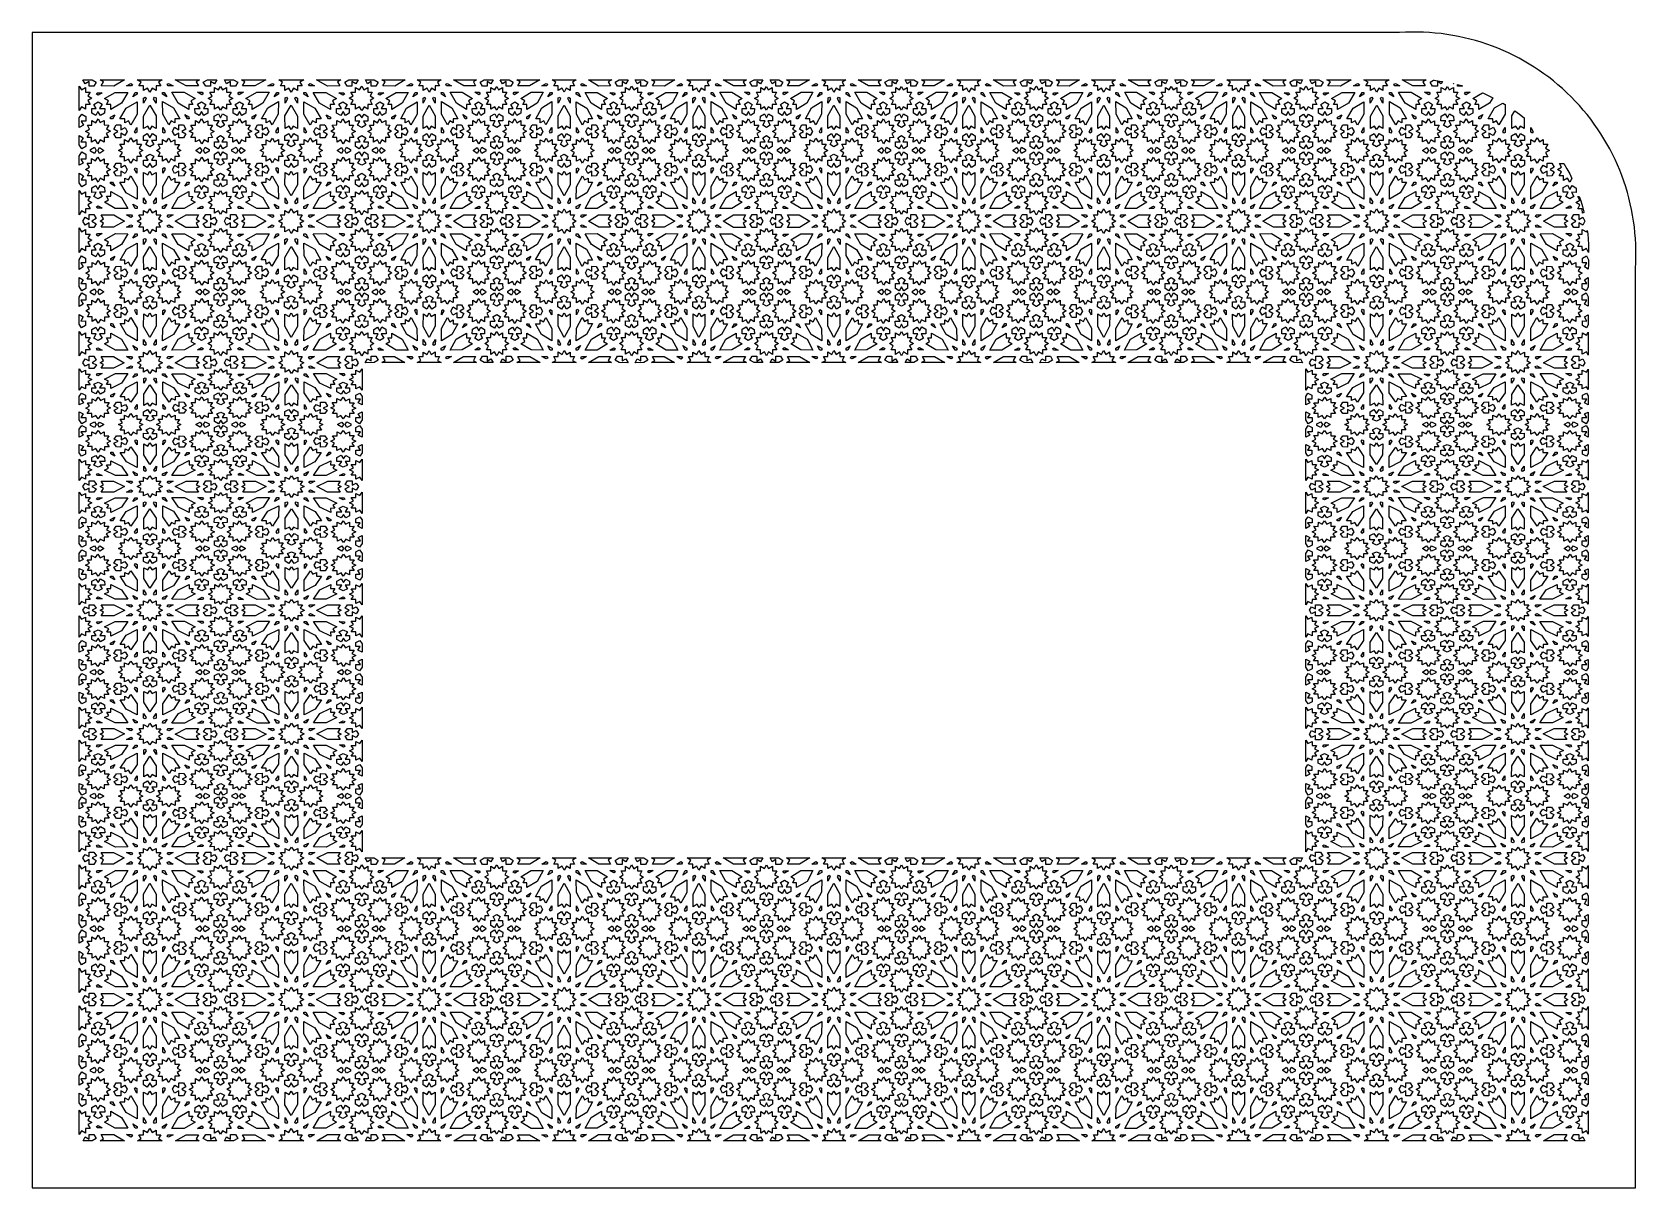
# Model space of a CAD drawing. Extents: x -340 to 340, y -245 to 245.
import ezdxf

# ---------------------------------------------------------------- set-up
doc = ezdxf.new("R2010")
doc.units = 0
doc.layers.add('LAYER_1', color=18, linetype='CONTINUOUS')

msp = doc.modelspace()

# ---------------------------------------------------------------- linework, layer by layer
at = {"layer": 'LAYER_1'}
for points in [[(339.89, 144.89, 0.454904), (239.89, 244.89), (-340.11, 244.89), (-340.11, -245.11), (339.89, -245.11)], [(320.05, 148.56), (320.05, 148.44, -0.007395), (319.94, 146.26), (319.89, 144.89), (319.89, 144.57), (318.32, 145.51), (319.32, 147.25), (317.4, 147.24), (317.41, 149.19), (319.09, 150.18)]]:
    msp.add_lwpolyline(points, format="xyb", close=True, dxfattribs=at)
for points in [[(-314.67, 224.88), (-312.87, 223.82), (-313.88, 222.15), (-315.94, 222.16), (-315.93, 224.18), (-317.6, 223.21), (-318.54, 224.88)], [(-300.92, 224.86), (-305.49, 222.23), (-310.81, 222.24), (-309.79, 223.98), (-311.28, 224.88), (-300.95, 224.88)], [(-284.87, 224.88), (-286.51, 223.92), (-285.57, 222.29), (-287.5, 222.28), (-287.5, 220.35), (-289.22, 221.34), (-290.16, 219.69), (-291.12, 221.34), (-292.83, 220.34), (-292.84, 222.27), (-294.77, 222.26), (-293.83, 223.9), (-295.53, 224.88), (-295.53, 224.88)], [(-269.11, 224.88), (-270.56, 224.01), (-269.55, 222.26), (-274.77, 222.27), (-279.36, 224.88)], [(-262.76, 223.19), (-264.42, 224.17), (-264.42, 222.16), (-266.48, 222.15), (-267.49, 223.82), (-265.68, 224.88), (-261.8, 224.89)], [(-254.69, 224.88), (-252.88, 223.82), (-253.89, 222.15), (-255.95, 222.16), (-255.95, 224.17), (-257.61, 223.19), (-258.57, 224.89)], [(-245.6, 222.27), (-250.82, 222.26), (-249.81, 224.01), (-251.26, 224.88), (-241.01, 224.88)], [(-224.84, 224.88), (-226.54, 223.9), (-225.6, 222.26), (-227.53, 222.27), (-227.54, 220.34), (-229.26, 221.34), (-230.21, 219.69), (-231.15, 221.34), (-232.87, 220.35), (-232.87, 222.28), (-234.8, 222.29), (-233.86, 223.92), (-235.5, 224.88), (-224.85, 224.88)], [(-209.09, 224.88), (-210.58, 223.98), (-209.56, 222.24), (-214.88, 222.23), (-219.45, 224.86), (-219.42, 224.88)], [(-202.77, 223.21), (-204.44, 224.18), (-204.43, 222.16), (-206.49, 222.15), (-207.51, 223.82), (-205.7, 224.88), (-201.84, 224.88)], [(-195.07, 224.88), (-193.34, 223.82), (-194.31, 222.15), (-196.28, 222.16), (-196.27, 224.18), (-197.86, 223.21), (-198.76, 224.88)], [(-181.94, 224.86), (-186.3, 222.23), (-191.39, 222.24), (-190.41, 223.98), (-191.83, 224.88), (-181.97, 224.88)], [(-166.62, 224.88), (-168.19, 223.92), (-167.29, 222.29), (-169.13, 222.28), (-169.13, 220.35), (-170.77, 221.34), (-171.67, 219.69), (-172.58, 221.34), (-174.22, 220.34), (-174.23, 222.27), (-176.07, 222.26), (-175.18, 223.9), (-176.8, 224.88), (-176.79, 224.88)], [(-151.58, 224.88), (-152.96, 224.01), (-151.99, 222.26), (-156.98, 222.27), (-161.37, 224.88)], [(-145.52, 223.19), (-147.1, 224.17), (-147.1, 222.16), (-149.07, 222.15), (-150.03, 223.82), (-148.3, 224.88), (-144.6, 224.89)], [(-137.81, 224.88), (-136.09, 223.82), (-137.05, 222.15), (-139.01, 222.16), (-139.02, 224.17), (-140.6, 223.19), (-141.52, 224.89)], [(-129.14, 222.27), (-134.12, 222.26), (-133.15, 224.01), (-134.54, 224.88), (-124.75, 224.88)], [(-109.32, 224.88), (-110.94, 223.9), (-110.05, 222.26), (-111.89, 222.27), (-111.9, 220.34), (-113.53, 221.34), (-114.44, 219.69), (-115.35, 221.34), (-116.99, 220.35), (-116.99, 222.28), (-118.83, 222.29), (-117.93, 223.92), (-119.5, 224.88), (-109.33, 224.88)], [(-94.29, 224.88), (-95.71, 223.98), (-94.73, 222.24), (-99.81, 222.23), (-104.18, 224.86), (-104.15, 224.88)], [(-88.26, 223.21), (-89.84, 224.18), (-89.84, 222.16), (-91.81, 222.15), (-92.77, 223.82), (-91.05, 224.88), (-87.36, 224.88)], [(-80.66, 224.88), (-78.94, 223.82), (-79.91, 222.15), (-81.87, 222.16), (-81.87, 224.18), (-83.46, 223.21), (-84.35, 224.88)], [(-67.54, 224.86), (-71.9, 222.23), (-76.98, 222.24), (-76.01, 223.98), (-77.43, 224.88), (-67.57, 224.88)], [(-52.22, 224.88), (-53.79, 223.92), (-52.89, 222.29), (-54.73, 222.28), (-54.73, 220.35), (-56.37, 221.34), (-57.27, 219.69), (-58.18, 221.34), (-59.82, 220.34), (-59.83, 222.27), (-61.67, 222.26), (-60.78, 223.9), (-62.39, 224.88), (-62.39, 224.88)], [(-37.18, 224.88), (-38.56, 224.01), (-37.59, 222.26), (-42.57, 222.27), (-46.96, 224.88)], [(-31.11, 223.19), (-32.7, 224.17), (-32.7, 222.16), (-34.67, 222.15), (-35.63, 223.82), (-33.9, 224.88), (-30.2, 224.89)], [(-23.41, 224.88), (-21.68, 223.82), (-22.65, 222.15), (-24.61, 222.16), (-24.61, 224.17), (-26.2, 223.19), (-27.11, 224.89)], [(-14.74, 222.27), (-19.72, 222.26), (-18.75, 224.01), (-20.14, 224.88), (-10.35, 224.88)], [(3.47, 223.92), (4.37, 222.29), (2.53, 222.28), (2.53, 220.35), (0.89, 221.34), (-0.01, 219.69), (-0.03, 219.71), (-0.04, 219.69), (-0.94, 221.34), (-2.59, 220.35), (-2.58, 222.28), (-4.43, 222.29), (-3.53, 223.92), (-5.1, 224.88), (5.04, 224.88)], [(20.08, 224.88), (18.7, 224.01), (19.67, 222.26), (14.68, 222.27), (10.29, 224.88)], [(26.14, 223.19), (24.56, 224.17), (24.56, 222.16), (22.59, 222.15), (21.63, 223.82), (23.36, 224.88), (27.06, 224.89)], [(33.85, 224.88), (35.57, 223.82), (34.61, 222.15), (32.65, 222.16), (32.64, 224.17), (31.06, 223.19), (30.14, 224.89)], [(42.52, 222.27), (37.54, 222.26), (38.51, 224.01), (37.12, 224.88), (46.91, 224.88)], [(62.34, 224.88), (60.72, 223.9), (61.61, 222.26), (59.77, 222.27), (59.76, 220.34), (58.12, 221.34), (57.22, 219.69), (56.31, 221.34), (54.67, 220.35), (54.67, 222.28), (52.83, 222.29), (53.73, 223.92), (52.16, 224.88), (62.33, 224.88)], [(77.37, 224.88), (75.95, 223.98), (76.93, 222.24), (71.85, 222.23), (67.48, 224.86), (67.51, 224.88)], [(83.4, 223.21), (81.82, 224.18), (81.82, 222.16), (79.85, 222.15), (78.89, 223.82), (80.61, 224.88), (84.3, 224.88)], [(91, 224.88), (92.72, 223.82), (91.75, 222.15), (89.79, 222.16), (89.79, 224.18), (88.2, 223.21), (87.31, 224.88)], [(104.12, 224.86), (99.76, 222.23), (94.68, 222.24), (95.65, 223.98), (94.23, 224.88), (104.09, 224.88)], [(119.44, 224.88), (117.87, 223.92), (118.77, 222.29), (116.93, 222.28), (116.93, 220.35), (115.29, 221.34), (114.39, 219.69), (113.48, 221.34), (111.84, 220.34), (111.83, 222.27), (109.99, 222.26), (110.88, 223.9), (109.27, 224.88), (109.27, 224.88)], [(134.48, 224.88), (133.1, 224.01), (134.07, 222.26), (129.08, 222.27), (124.7, 224.88)], [(140.55, 223.19), (138.96, 224.17), (138.96, 222.16), (136.99, 222.15), (136.03, 223.82), (137.76, 224.88), (141.46, 224.89)], [(148.25, 224.88), (149.98, 223.82), (149.01, 222.15), (147.05, 222.16), (147.05, 224.17), (145.46, 223.19), (144.55, 224.89)], [(156.92, 222.27), (151.94, 222.26), (152.91, 224.01), (151.52, 224.88), (161.31, 224.88)], [(176.74, 224.88), (175.12, 223.9), (176.01, 222.26), (174.17, 222.27), (174.17, 220.34), (172.53, 221.34), (171.62, 219.69), (170.72, 221.34), (169.07, 220.35), (169.08, 222.28), (167.23, 222.29), (168.13, 223.92), (166.56, 224.88), (176.74, 224.88)], [(191.77, 224.88), (190.36, 223.98), (191.33, 222.24), (186.25, 222.23), (181.88, 224.86), (181.91, 224.88)], [(197.81, 223.21), (196.22, 224.18), (196.22, 222.16), (194.26, 222.15), (193.29, 223.82), (195.01, 224.88), (198.7, 224.88)], [(205.65, 224.88), (207.45, 223.82), (206.43, 222.15), (204.38, 222.16), (204.38, 224.18), (202.72, 223.21), (201.78, 224.88)], [(219.4, 224.86), (214.82, 222.23), (209.5, 222.24), (210.52, 223.98), (209.04, 224.88), (219.37, 224.88)], [(235.45, 224.88), (233.8, 223.92), (234.75, 222.29), (232.81, 222.28), (232.82, 220.35), (231.1, 221.34), (230.15, 219.69), (229.2, 221.34), (227.48, 220.34), (227.48, 222.27), (225.55, 222.26), (226.48, 223.9), (224.78, 224.88), (224.79, 224.88)], [(251.2, 224.88), (249.75, 224.01), (250.77, 222.26), (245.55, 222.27), (240.95, 224.88)], [(254.57, 224.65), (256.86, 224.35), (258.1, 224.15), (257.56, 223.19), (255.89, 224.17), (255.89, 222.16), (253.83, 222.15), (252.82, 223.82), (254.28, 224.67)], [(-319.16, 220.56), (-317.44, 221.56), (-317.44, 219.63), (-315.51, 219.64), (-316.44, 218), (-314.75, 217.02), (-316.44, 216.04), (-315.49, 214.41), (-317.42, 214.4), (-317.42, 212.47), (-319.14, 213.46), (-320.11, 211.91), (-320.11, 222.14), (-320.08, 222.22)], [(-312.1, 218.42), (-312.81, 218.82), (-312.48, 219.38), (-310.4, 219.4)], [(-302.14, 214.95), (-306.76, 212.31), (-306.75, 214.33), (-308.48, 214.37), (-307.63, 215.88), (-309.38, 216.89), (-304.85, 219.49), (-299.48, 219.51)], [(-297.5, 222.9), (-297.88, 222.25), (-300.04, 222.24), (-298.22, 223.31)], [(-295.55, 218.76), (-297.42, 217.68), (-296.37, 219.51), (-295.55, 219.52)], [(-284.02, 219.54), (-282.93, 217.68), (-284.77, 218.72), (-284.78, 219.55)], [(-280.3, 222.27), (-282.41, 222.26), (-282.84, 222.96), (-282.18, 223.34)], [(-270.95, 216.91), (-272.71, 215.9), (-271.86, 214.39), (-273.6, 214.36), (-273.58, 212.33), (-278.11, 214.94), (-280.84, 219.56), (-275.57, 219.57)], [(-267.52, 218.88), (-268.09, 218.56), (-269.9, 219.58), (-267.94, 219.58)], [(-259.35, 220.56), (-257.63, 221.55), (-257.63, 219.62), (-255.7, 219.61), (-256.65, 217.98), (-254.96, 217), (-256.65, 216.02), (-255.72, 214.38), (-257.65, 214.39), (-257.65, 212.46), (-259.37, 213.46), (-260.19, 211.96), (-261, 213.46), (-262.72, 212.46), (-262.72, 214.39), (-264.65, 214.38), (-263.72, 216.02), (-265.41, 217), (-263.72, 217.98), (-264.67, 219.61), (-262.74, 219.62), (-262.74, 221.55), (-261.02, 220.56), (-260.19, 222.09)], [(-250.47, 219.58), (-252.28, 218.56), (-252.85, 218.88), (-252.43, 219.58)], [(-239.53, 219.56), (-242.26, 214.94), (-246.79, 212.33), (-246.78, 214.36), (-248.51, 214.39), (-247.66, 215.9), (-249.42, 216.91), (-244.8, 219.57)], [(-237.53, 222.96), (-237.96, 222.26), (-240.07, 222.27), (-238.19, 223.34)], [(-235.6, 218.72), (-237.44, 217.68), (-236.35, 219.54), (-235.59, 219.55)], [(-224, 219.51), (-222.95, 217.68), (-224.82, 218.76), (-224.83, 219.52)], [(-220.33, 222.24), (-222.49, 222.25), (-222.87, 222.9), (-222.15, 223.31)], [(-215.52, 219.49), (-210.99, 216.89), (-212.74, 215.88), (-211.89, 214.37), (-213.63, 214.33), (-213.61, 212.31), (-218.23, 214.95), (-220.89, 219.51)], [(-207.89, 219.38), (-207.56, 218.82), (-208.27, 218.42), (-209.97, 219.4)], [(-199.35, 220.56), (-197.71, 221.56), (-197.71, 219.63), (-195.86, 219.64), (-196.76, 218), (-195.14, 217.02), (-196.75, 216.04), (-195.85, 214.41), (-197.69, 214.4), (-197.69, 212.47), (-199.33, 213.46), (-200.26, 211.91), (-201.23, 213.46), (-202.95, 212.47), (-202.95, 214.4), (-204.88, 214.41), (-203.94, 216.04), (-205.63, 217.02), (-203.93, 218), (-204.87, 219.64), (-202.93, 219.63), (-202.93, 221.56), (-201.21, 220.56), (-200.29, 222.22), (-200.26, 222.14), (-200.23, 222.22)], [(-192.62, 218.42), (-193.29, 218.82), (-192.98, 219.38), (-190.99, 219.4)], [(-183.11, 214.95), (-187.52, 212.31), (-187.5, 214.33), (-189.16, 214.37), (-188.35, 215.88), (-190.02, 216.89), (-185.69, 219.49), (-180.57, 219.51)], [(-178.68, 222.9), (-179.04, 222.25), (-181.1, 222.24), (-179.36, 223.31)], [(-176.82, 218.76), (-178.6, 217.68), (-177.6, 219.51), (-176.81, 219.52)], [(-165.81, 219.54), (-164.77, 217.68), (-166.52, 218.72), (-166.54, 219.55)], [(-162.26, 222.27), (-164.28, 222.26), (-164.68, 222.96), (-164.05, 223.34)], [(-153.34, 216.91), (-155.01, 215.9), (-154.2, 214.39), (-155.86, 214.36), (-155.85, 212.33), (-160.17, 214.94), (-162.78, 219.56), (-157.74, 219.57)], [(-150.06, 218.88), (-150.6, 218.56), (-152.33, 219.58), (-150.46, 219.58)], [(-142.26, 220.56), (-140.62, 221.55), (-140.62, 219.62), (-138.78, 219.61), (-139.68, 217.98), (-138.07, 217), (-139.69, 216.02), (-138.79, 214.38), (-140.64, 214.39), (-140.64, 212.46), (-142.28, 213.46), (-143.06, 211.96), (-143.84, 213.46), (-145.48, 212.46), (-145.48, 214.39), (-147.32, 214.38), (-146.43, 216.02), (-148.05, 217), (-146.44, 217.98), (-147.34, 219.61), (-145.49, 219.62), (-145.5, 221.55), (-143.85, 220.56), (-143.06, 222.09)], [(-133.78, 219.58), (-135.52, 218.56), (-136.05, 218.88), (-135.66, 219.58)], [(-123.34, 219.56), (-125.95, 214.94), (-130.27, 212.33), (-130.26, 214.36), (-131.91, 214.39), (-131.11, 215.9), (-132.78, 216.91), (-128.37, 219.57)], [(-121.44, 222.96), (-121.84, 222.26), (-123.86, 222.27), (-122.06, 223.34)], [(-119.59, 218.72), (-121.35, 217.68), (-120.3, 219.54), (-119.58, 219.55)], [(-108.52, 219.51), (-107.51, 217.68), (-109.3, 218.76), (-109.31, 219.52)], [(-105.01, 222.24), (-107.08, 222.25), (-107.44, 222.9), (-106.76, 223.31)], [(-100.43, 219.49), (-96.1, 216.89), (-97.77, 215.88), (-96.96, 214.37), (-98.62, 214.33), (-98.6, 212.31), (-103.01, 214.95), (-105.55, 219.51)], [(-93.14, 219.38), (-92.82, 218.82), (-93.5, 218.42), (-95.13, 219.4)], [(-84.95, 220.56), (-83.31, 221.56), (-83.3, 219.63), (-81.46, 219.64), (-82.35, 218), (-80.74, 217.02), (-82.35, 216.04), (-81.45, 214.41), (-83.29, 214.4), (-83.29, 212.47), (-84.93, 213.46), (-85.86, 211.91), (-86.78, 213.46), (-88.43, 212.47), (-88.42, 214.4), (-90.27, 214.41), (-89.37, 216.04), (-90.98, 217.02), (-89.36, 218), (-90.25, 219.64), (-88.41, 219.63), (-88.4, 221.56), (-86.77, 220.56), (-85.89, 222.22), (-85.86, 222.14), (-85.83, 222.22)], [(-78.21, 218.42), (-78.89, 218.82), (-78.58, 219.38), (-76.59, 219.4)], [(-68.7, 214.95), (-73.12, 212.31), (-73.1, 214.33), (-74.75, 214.37), (-73.94, 215.88), (-75.61, 216.89), (-71.29, 219.49), (-66.17, 219.51)], [(-64.28, 222.9), (-64.64, 222.25), (-66.7, 222.24), (-64.96, 223.31)], [(-62.42, 218.76), (-64.2, 217.68), (-63.19, 219.51), (-62.41, 219.52)], [(-51.41, 219.54), (-50.37, 217.68), (-52.12, 218.72), (-52.13, 219.55)], [(-47.86, 222.27), (-49.88, 222.26), (-50.28, 222.96), (-49.65, 223.34)], [(-38.94, 216.91), (-40.61, 215.9), (-39.8, 214.39), (-41.46, 214.36), (-41.45, 212.33), (-45.76, 214.94), (-48.37, 219.56), (-43.34, 219.57)], [(-35.66, 218.88), (-36.2, 218.56), (-37.93, 219.58), (-36.06, 219.58)], [(-27.86, 220.56), (-26.22, 221.55), (-26.22, 219.62), (-24.38, 219.61), (-25.28, 217.98), (-23.66, 217), (-25.28, 216.02), (-24.39, 214.38), (-26.23, 214.39), (-26.24, 212.46), (-27.88, 213.46), (-28.66, 211.96), (-29.43, 213.46), (-31.07, 212.46), (-31.08, 214.39), (-32.92, 214.38), (-32.03, 216.02), (-33.65, 217), (-32.03, 217.98), (-32.93, 219.61), (-31.09, 219.62), (-31.1, 221.55), (-29.45, 220.56), (-28.66, 222.09)], [(-19.38, 219.58), (-21.11, 218.56), (-21.65, 218.88), (-21.25, 219.58)], [(-8.94, 219.56), (-11.55, 214.94), (-15.87, 212.33), (-15.86, 214.36), (-17.51, 214.39), (-16.7, 215.9), (-18.38, 216.91), (-13.97, 219.57)], [(-7.04, 222.96), (-7.44, 222.26), (-9.45, 222.27), (-7.66, 223.34)], [(-5.19, 218.72), (-6.94, 217.68), (-5.9, 219.54), (-5.18, 219.55)], [(5.84, 219.54), (6.89, 217.68), (5.14, 218.72), (5.12, 219.55)], [(9.4, 222.27), (7.38, 222.26), (6.98, 222.96), (7.61, 223.34)], [(18.32, 216.91), (16.65, 215.9), (17.45, 214.39), (15.8, 214.36), (15.81, 212.33), (11.49, 214.94), (8.88, 219.56), (13.92, 219.57)], [(21.6, 218.88), (21.06, 218.56), (19.33, 219.58), (21.2, 219.58)], [(29.4, 220.56), (31.04, 221.55), (31.04, 219.62), (32.88, 219.61), (31.98, 217.98), (33.59, 217), (31.97, 216.02), (32.87, 214.38), (31.02, 214.39), (31.02, 212.46), (29.38, 213.46), (28.6, 211.96), (27.82, 213.46), (26.18, 212.46), (26.18, 214.39), (24.34, 214.38), (25.23, 216.02), (23.61, 217), (25.22, 217.98), (24.32, 219.61), (26.16, 219.62), (26.16, 221.55), (27.81, 220.56), (28.6, 222.09)], [(37.88, 219.58), (36.14, 218.56), (35.61, 218.88), (36, 219.58)], [(48.32, 219.56), (45.71, 214.94), (41.39, 212.33), (41.4, 214.36), (39.75, 214.39), (40.55, 215.9), (38.88, 216.91), (43.28, 219.57)], [(50.22, 222.96), (49.82, 222.26), (47.8, 222.27), (49.6, 223.34)], [(52.07, 218.72), (50.31, 217.68), (51.36, 219.54), (52.08, 219.55)], [(63.14, 219.51), (64.15, 217.68), (62.36, 218.76), (62.35, 219.52)], [(66.65, 222.24), (64.58, 222.25), (64.22, 222.9), (64.9, 223.31)], [(71.23, 219.49), (75.56, 216.89), (73.89, 215.88), (74.7, 214.37), (73.04, 214.33), (73.06, 212.31), (68.65, 214.95), (66.11, 219.51)], [(78.52, 219.38), (78.84, 218.82), (78.16, 218.42), (76.53, 219.4)], [(86.71, 220.56), (88.35, 221.56), (88.35, 219.63), (90.2, 219.64), (89.31, 218), (90.92, 217.02), (89.31, 216.04), (90.21, 214.41), (88.37, 214.4), (88.37, 212.47), (86.73, 213.46), (85.8, 211.91), (84.88, 213.46), (83.23, 212.47), (83.24, 214.4), (81.39, 214.41), (82.29, 216.04), (80.68, 217.02), (82.3, 218), (81.41, 219.64), (83.25, 219.63), (83.26, 221.56), (84.89, 220.56), (85.77, 222.22), (85.8, 222.14), (85.83, 222.22)], [(93.45, 218.42), (92.77, 218.82), (93.08, 219.38), (95.07, 219.4)], [(102.95, 214.95), (98.54, 212.31), (98.56, 214.33), (96.9, 214.37), (97.72, 215.88), (96.04, 216.89), (100.37, 219.49), (105.49, 219.51)], [(107.38, 222.9), (107.02, 222.25), (104.96, 222.24), (106.7, 223.31)], [(109.24, 218.76), (107.46, 217.68), (108.47, 219.51), (109.25, 219.52)], [(120.25, 219.54), (121.29, 217.68), (119.54, 218.72), (119.53, 219.55)], [(123.8, 222.27), (121.78, 222.26), (121.38, 222.96), (122.01, 223.34)], [(132.72, 216.91), (131.05, 215.9), (131.86, 214.39), (130.2, 214.36), (130.21, 212.33), (125.9, 214.94), (123.29, 219.56), (128.32, 219.57)], [(136, 218.88), (135.46, 218.56), (133.73, 219.58), (135.6, 219.58)], [(143.8, 220.56), (145.44, 221.55), (145.44, 219.62), (147.28, 219.61), (146.38, 217.98), (147.99, 217), (146.38, 216.02), (147.27, 214.38), (145.43, 214.39), (145.42, 212.46), (143.78, 213.46), (143, 211.96), (142.23, 213.46), (140.59, 212.46), (140.58, 214.39), (138.74, 214.38), (139.63, 216.02), (138.01, 217), (139.62, 217.98), (138.72, 219.61), (140.57, 219.62), (140.56, 221.55), (142.21, 220.56), (143, 222.09)], [(152.28, 219.58), (150.55, 218.56), (150.01, 218.88), (150.41, 219.58)], [(162.72, 219.56), (160.11, 214.94), (155.79, 212.33), (155.8, 214.36), (154.15, 214.39), (154.96, 215.9), (153.28, 216.91), (157.69, 219.57)], [(164.62, 222.96), (164.22, 222.26), (162.21, 222.27), (164, 223.34)], [(166.47, 218.72), (164.72, 217.68), (165.76, 219.54), (166.48, 219.55)], [(177.54, 219.51), (178.55, 217.68), (176.76, 218.76), (176.76, 219.52)], [(181.05, 222.24), (178.99, 222.25), (178.62, 222.9), (179.31, 223.31)], [(185.63, 219.49), (189.96, 216.89), (188.29, 215.88), (189.1, 214.37), (187.45, 214.33), (187.46, 212.31), (183.05, 214.95), (180.51, 219.51)], [(192.92, 219.38), (193.24, 218.82), (192.56, 218.42), (190.94, 219.4)], [(201.16, 220.56), (202.87, 221.56), (202.88, 219.63), (204.81, 219.64), (203.87, 218), (205.57, 217.02), (203.88, 216.04), (204.82, 214.41), (202.89, 214.4), (202.9, 212.47), (201.17, 213.46), (200.2, 211.91), (199.28, 213.46), (197.64, 212.47), (197.64, 214.4), (195.8, 214.41), (196.7, 216.04), (195.08, 217.02), (196.7, 218), (195.81, 219.64), (197.65, 219.63), (197.66, 221.56), (199.3, 220.56), (200.18, 222.22), (200.2, 222.14), (200.23, 222.22)], [(208.21, 218.42), (207.5, 218.82), (207.83, 219.38), (209.91, 219.4)], [(218.17, 214.95), (213.55, 212.31), (213.57, 214.33), (211.84, 214.37), (212.69, 215.88), (210.94, 216.89), (215.47, 219.49), (220.83, 219.51)], [(222.81, 222.9), (222.43, 222.25), (220.27, 222.24), (222.1, 223.31)], [(224.76, 218.76), (222.89, 217.68), (223.95, 219.51), (224.77, 219.52)], [(236.29, 219.54), (237.38, 217.68), (235.55, 218.72), (235.53, 219.55)], [(240.01, 222.27), (237.9, 222.26), (237.48, 222.96), (238.13, 223.34)], [(249.36, 216.91), (247.61, 215.9), (248.45, 214.39), (246.72, 214.36), (246.73, 212.33), (242.21, 214.94), (239.47, 219.56), (244.75, 219.57)], [(252.79, 218.88), (252.23, 218.56), (250.41, 219.58), (252.37, 219.58)], [(260.96, 220.56), (262.68, 221.55), (262.68, 219.62), (264.61, 219.61), (263.67, 217.98), (265.36, 217), (263.66, 216.02), (264.6, 214.38), (262.67, 214.39), (262.66, 212.46), (260.94, 213.46), (260.13, 211.96), (259.31, 213.46), (257.6, 212.46), (257.59, 214.39), (255.66, 214.38), (256.6, 216.02), (254.9, 217), (256.59, 217.98), (255.65, 219.61), (257.58, 219.62), (257.57, 221.55), (259.3, 220.56), (260.13, 222.09)], [(262.78, 223.24), (262.7, 223.19), (262.66, 223.26)], [(266.14, 222.39), (266.51, 222.29), (266.43, 222.15), (264.37, 222.16), (264.37, 222.86)], [(269.85, 219.58), (268.03, 218.56), (267.47, 218.88), (267.89, 219.58)], [(275.4, 219.14), (277.67, 218.11), (279.42, 217.26), (278.05, 214.94), (273.53, 212.33), (273.54, 214.36), (271.81, 214.39), (272.65, 215.9), (270.9, 216.91), (275.02, 219.29)], [(-310.39, 214.52), (-311.45, 212.67), (-309.32, 212.64), (-309.38, 210.7), (-311.16, 209.68), (-312.16, 211.43), (-313.12, 209.76), (-314.79, 210.76), (-314.8, 212.7), (-312.88, 212.68), (-313.88, 214.43), (-312.09, 215.46)], [(-295.58, 210.29), (-298.26, 205.69), (-299.26, 207.45), (-300.78, 206.61), (-300.8, 208.35), (-302.82, 208.35), (-300.19, 212.86), (-295.55, 215.57)], [(-291.77, 216.89), (-292.85, 215.02), (-292.86, 217.13), (-292.15, 217.55)], [(-287.52, 209.55), (-287.53, 204.22), (-289.27, 205.24), (-290.16, 203.75), (-291.05, 205.24), (-292.8, 204.22), (-292.79, 209.45), (-290.15, 214.13)], [(-287.54, 217.17), (-287.53, 215.01), (-288.6, 216.83), (-288.19, 217.55)], [(-280.18, 212.97), (-277.51, 208.35), (-279.53, 208.36), (-279.56, 206.62), (-281.07, 207.46), (-282.07, 205.7), (-284.69, 210.23), (-284.75, 215.6)], [(-266.46, 214.44), (-267.47, 212.69), (-265.54, 212.7), (-265.56, 210.76), (-267.23, 209.76), (-268.19, 211.44), (-269.19, 209.69), (-270.98, 210.71), (-271.03, 212.66), (-268.89, 212.68), (-269.95, 214.53), (-268.25, 215.47)], [(-250.42, 214.53), (-251.48, 212.68), (-249.35, 212.66), (-249.39, 210.71), (-251.18, 209.69), (-252.18, 211.44), (-253.14, 209.76), (-254.81, 210.76), (-254.83, 212.7), (-252.9, 212.69), (-253.91, 214.44), (-252.12, 215.47)], [(-235.68, 210.23), (-238.3, 205.7), (-239.3, 207.46), (-240.82, 206.62), (-240.84, 208.36), (-242.86, 208.35), (-240.19, 212.97), (-235.62, 215.6)], [(-227.58, 209.45), (-227.57, 204.22), (-229.32, 205.24), (-230.21, 203.75), (-231.1, 205.24), (-232.84, 204.22), (-232.85, 209.55), (-230.22, 214.13)], [(-231.77, 216.83), (-232.84, 215.01), (-232.83, 217.17), (-232.18, 217.55)], [(-227.52, 217.13), (-227.52, 215.02), (-228.6, 216.89), (-228.22, 217.55)], [(-220.18, 212.86), (-217.55, 208.35), (-219.57, 208.35), (-219.59, 206.61), (-221.11, 207.45), (-222.11, 205.69), (-224.79, 210.29), (-224.82, 215.57)], [(-206.49, 214.43), (-207.49, 212.68), (-205.57, 212.7), (-205.58, 210.76), (-207.25, 209.76), (-208.21, 211.43), (-209.21, 209.68), (-211, 210.7), (-211.05, 212.64), (-208.92, 212.67), (-209.98, 214.52), (-208.28, 215.46)], [(-190.98, 214.52), (-191.99, 212.67), (-189.96, 212.64), (-190.01, 210.7), (-191.72, 209.68), (-192.67, 211.43), (-193.59, 209.76), (-195.18, 210.76), (-195.2, 212.7), (-193.36, 212.68), (-194.31, 214.43), (-192.61, 215.46)], [(-176.84, 210.29), (-179.41, 205.69), (-180.36, 207.45), (-181.81, 206.61), (-181.82, 208.35), (-183.75, 208.35), (-181.24, 212.86), (-176.82, 215.57)], [(-173.21, 216.89), (-174.24, 215.02), (-174.24, 217.13), (-173.57, 217.55)], [(-169.15, 209.55), (-169.16, 204.22), (-170.82, 205.24), (-171.68, 203.75), (-172.52, 205.24), (-174.19, 204.22), (-174.18, 209.45), (-171.66, 214.13)], [(-169.17, 217.17), (-169.17, 215.01), (-170.18, 216.83), (-169.79, 217.55)], [(-162.14, 212.97), (-159.59, 208.35), (-161.52, 208.36), (-161.55, 206.62), (-163, 207.46), (-163.95, 205.7), (-166.45, 210.23), (-166.51, 215.6)], [(-149.05, 214.44), (-150.01, 212.69), (-148.17, 212.7), (-148.19, 210.76), (-149.79, 209.76), (-150.7, 211.44), (-151.66, 209.69), (-153.36, 210.71), (-153.41, 212.66), (-151.37, 212.68), (-152.38, 214.53), (-150.75, 215.47)], [(-133.74, 214.53), (-134.75, 212.68), (-132.71, 212.66), (-132.76, 210.71), (-134.46, 209.69), (-135.42, 211.44), (-136.33, 209.76), (-137.93, 210.76), (-137.95, 212.7), (-136.11, 212.69), (-137.07, 214.44), (-135.36, 215.47)], [(-119.67, 210.23), (-122.17, 205.7), (-123.12, 207.46), (-124.57, 206.62), (-124.59, 208.36), (-126.52, 208.35), (-123.97, 212.97), (-119.61, 215.6)], [(-111.93, 209.45), (-111.93, 204.22), (-113.59, 205.24), (-114.44, 203.75), (-115.3, 205.24), (-116.96, 204.22), (-116.97, 209.55), (-114.46, 214.13)], [(-115.94, 216.83), (-116.95, 215.01), (-116.95, 217.17), (-116.32, 217.55)], [(-111.87, 217.13), (-111.88, 215.02), (-112.91, 216.89), (-112.55, 217.55)], [(-104.88, 212.86), (-102.36, 208.35), (-104.29, 208.35), (-104.31, 206.61), (-105.76, 207.45), (-106.71, 205.69), (-109.27, 210.29), (-109.3, 215.57)], [(-91.81, 214.43), (-92.76, 212.68), (-90.92, 212.7), (-90.93, 210.76), (-92.53, 209.76), (-93.44, 211.43), (-94.4, 209.68), (-96.1, 210.7), (-96.16, 212.64), (-94.12, 212.67), (-95.14, 214.52), (-93.51, 215.46)], [(-76.58, 214.52), (-77.59, 212.67), (-75.56, 212.64), (-75.61, 210.7), (-77.32, 209.68), (-78.27, 211.43), (-79.19, 209.76), (-80.78, 210.76), (-80.79, 212.7), (-78.95, 212.68), (-79.91, 214.43), (-78.2, 215.46)], [(-62.44, 210.29), (-65, 205.69), (-65.95, 207.45), (-67.4, 206.61), (-67.42, 208.35), (-69.35, 208.35), (-66.84, 212.86), (-62.42, 215.57)], [(-58.81, 216.89), (-59.84, 215.02), (-59.84, 217.13), (-59.16, 217.55)], [(-54.75, 209.55), (-54.76, 204.22), (-56.42, 205.24), (-57.27, 203.75), (-58.12, 205.24), (-59.79, 204.22), (-59.78, 209.45), (-57.26, 214.13)], [(-54.77, 217.17), (-54.76, 215.01), (-55.78, 216.83), (-55.39, 217.55)], [(-47.74, 212.97), (-45.19, 208.35), (-47.12, 208.36), (-47.15, 206.62), (-48.59, 207.46), (-49.55, 205.7), (-52.05, 210.23), (-52.11, 215.6)], [(-34.65, 214.44), (-35.61, 212.69), (-33.77, 212.7), (-33.79, 210.76), (-35.38, 209.76), (-36.29, 211.44), (-37.25, 209.69), (-38.96, 210.71), (-39, 212.66), (-36.97, 212.68), (-37.98, 214.53), (-36.35, 215.47)], [(-19.33, 214.53), (-20.34, 212.68), (-18.31, 212.66), (-18.36, 210.71), (-20.06, 209.69), (-21.02, 211.44), (-21.93, 209.76), (-23.53, 210.76), (-23.54, 212.7), (-21.7, 212.69), (-22.66, 214.44), (-20.96, 215.47)], [(-5.27, 210.23), (-7.77, 205.7), (-8.72, 207.46), (-10.17, 206.62), (-10.19, 208.36), (-12.12, 208.35), (-9.57, 212.97), (-5.21, 215.6)], [(2.51, 209.55), (2.5, 204.22), (0.84, 205.24), (-0.02, 203.75), (-0.03, 203.77), (-0.04, 203.75), (-0.89, 205.24), (-2.56, 204.22), (-2.57, 209.55), (-0.06, 214.13), (-0.03, 214.08), (0, 214.13)], [(-1.54, 216.83), (-2.55, 215.01), (-2.54, 217.17), (-1.92, 217.55)], [(2.49, 217.17), (2.49, 215.01), (1.48, 216.83), (1.86, 217.55)], [(9.52, 212.97), (12.06, 208.35), (10.14, 208.36), (10.11, 206.62), (8.66, 207.46), (7.71, 205.7), (5.21, 210.23), (5.15, 215.6)], [(22.61, 214.44), (21.65, 212.69), (23.49, 212.7), (23.47, 210.76), (21.87, 209.76), (20.96, 211.44), (20, 209.69), (18.3, 210.71), (18.25, 212.66), (20.29, 212.68), (19.28, 214.53), (20.91, 215.47)], [(37.92, 214.53), (36.91, 212.68), (38.95, 212.66), (38.9, 210.71), (37.2, 209.69), (36.24, 211.44), (35.33, 209.76), (33.73, 210.76), (33.71, 212.7), (35.55, 212.69), (34.59, 214.44), (36.29, 215.47)], [(51.99, 210.23), (49.49, 205.7), (48.54, 207.46), (47.09, 206.62), (47.07, 208.36), (45.14, 208.35), (47.69, 212.97), (52.05, 215.6)], [(59.73, 209.45), (59.73, 204.22), (58.07, 205.24), (57.22, 203.75), (56.36, 205.24), (54.7, 204.22), (54.69, 209.55), (57.2, 214.13)], [(55.72, 216.83), (54.71, 215.01), (54.71, 217.17), (55.34, 217.55)], [(59.79, 217.13), (59.78, 215.02), (58.75, 216.89), (59.11, 217.55)], [(66.78, 212.86), (69.3, 208.35), (67.37, 208.35), (67.35, 206.61), (65.9, 207.45), (64.95, 205.69), (62.39, 210.29), (62.36, 215.57)], [(79.85, 214.43), (78.9, 212.68), (80.74, 212.7), (80.73, 210.76), (79.13, 209.76), (78.22, 211.43), (77.26, 209.68), (75.55, 210.7), (75.5, 212.64), (77.54, 212.67), (76.52, 214.52), (78.15, 215.46)], [(95.08, 214.52), (94.07, 212.67), (96.1, 212.64), (96.05, 210.7), (94.34, 209.68), (93.39, 211.43), (92.47, 209.76), (90.88, 210.76), (90.87, 212.7), (92.71, 212.68), (91.75, 214.43), (93.46, 215.46)], [(109.22, 210.29), (106.66, 205.69), (105.71, 207.45), (104.26, 206.61), (104.24, 208.35), (102.31, 208.35), (104.82, 212.86), (109.24, 215.57)], [(112.85, 216.89), (111.82, 215.02), (111.82, 217.13), (112.49, 217.55)], [(116.91, 209.55), (116.9, 204.22), (115.24, 205.24), (114.39, 203.75), (113.54, 205.24), (111.87, 204.22), (111.88, 209.45), (114.4, 214.13)], [(116.89, 217.17), (116.9, 215.01), (115.88, 216.83), (116.27, 217.55)], [(123.92, 212.97), (126.47, 208.35), (124.54, 208.36), (124.51, 206.62), (123.07, 207.46), (122.11, 205.7), (119.61, 210.23), (119.55, 215.6)], [(137.01, 214.44), (136.05, 212.69), (137.89, 212.7), (137.87, 210.76), (136.28, 209.76), (135.36, 211.44), (134.41, 209.69), (132.7, 210.71), (132.66, 212.66), (134.69, 212.68), (133.68, 214.53), (135.31, 215.47)], [(152.32, 214.53), (151.32, 212.68), (153.35, 212.66), (153.3, 210.71), (151.6, 209.69), (150.64, 211.44), (149.73, 209.76), (148.13, 210.76), (148.12, 212.7), (149.95, 212.69), (149, 214.44), (150.7, 215.47)], [(166.39, 210.23), (163.89, 205.7), (162.94, 207.46), (161.49, 206.62), (161.47, 208.36), (159.54, 208.35), (162.09, 212.97), (166.45, 215.6)], [(174.13, 209.45), (174.14, 204.22), (172.47, 205.24), (171.62, 203.75), (170.77, 205.24), (169.1, 204.22), (169.09, 209.55), (171.6, 214.13)], [(170.12, 216.83), (169.11, 215.01), (169.12, 217.17), (169.74, 217.55)], [(174.19, 217.13), (174.19, 215.02), (173.16, 216.89), (173.51, 217.55)], [(181.19, 212.86), (183.7, 208.35), (181.77, 208.35), (181.75, 206.61), (180.3, 207.45), (179.35, 205.69), (176.79, 210.29), (176.76, 215.57)], [(194.25, 214.43), (193.3, 212.68), (195.14, 212.7), (195.13, 210.76), (193.53, 209.76), (192.62, 211.43), (191.66, 209.68), (189.96, 210.7), (189.9, 212.64), (191.94, 212.67), (190.92, 214.52), (192.55, 215.46)], [(209.93, 214.52), (208.86, 212.67), (210.99, 212.64), (210.94, 210.7), (209.15, 209.68), (208.15, 211.43), (207.19, 209.76), (205.52, 210.76), (205.51, 212.7), (207.44, 212.68), (206.44, 214.43), (208.22, 215.46)], [(224.74, 210.29), (222.05, 205.69), (221.06, 207.45), (219.54, 206.61), (219.52, 208.35), (217.5, 208.35), (220.13, 212.86), (224.76, 215.57)], [(228.54, 216.89), (227.46, 215.02), (227.46, 217.13), (228.17, 217.55)], [(232.8, 209.55), (232.79, 204.22), (231.04, 205.24), (230.15, 203.75), (229.26, 205.24), (227.51, 204.22), (227.52, 209.45), (230.17, 214.13)], [(232.77, 217.17), (232.78, 215.01), (231.72, 216.83), (232.12, 217.55)], [(240.14, 212.97), (242.81, 208.35), (240.78, 208.36), (240.76, 206.62), (239.24, 207.46), (238.24, 205.7), (235.63, 210.23), (235.56, 215.6)], [(253.85, 214.44), (252.85, 212.69), (254.77, 212.7), (254.75, 210.76), (253.08, 209.76), (252.13, 211.44), (251.12, 209.69), (249.34, 210.71), (249.29, 212.66), (251.42, 212.68), (250.36, 214.53), (252.07, 215.47)], [(269.9, 214.53), (268.84, 212.68), (270.97, 212.66), (270.92, 210.71), (269.14, 209.69), (268.13, 211.44), (267.18, 209.76), (265.5, 210.76), (265.49, 212.7), (267.41, 212.69), (266.41, 214.44), (268.19, 215.47)], [(284.36, 214.55), (284.68, 214.34), (284.63, 210.23), (282.02, 205.7), (281.02, 207.46), (279.5, 206.62), (279.47, 208.36), (277.45, 208.35), (280.12, 212.97), (283.61, 214.98)], [(290.72, 210.25), (292.74, 208.67), (292.74, 204.22), (291, 205.24), (290.11, 203.75), (289.22, 205.24), (287.47, 204.22), (287.46, 209.55), (288.71, 211.71)], [(-317.38, 209.32), (-317.37, 207.37), (-319.3, 207.39), (-318.3, 205.64), (-320.11, 204.62), (-320.11, 208.71), (-319.05, 210.32)], [(-311.17, 206.69), (-309.48, 207.66), (-309.48, 205.7), (-307.6, 205.69), (-308.57, 204.02), (-306.91, 203.04), (-308.63, 202.06), (-307.68, 200.41), (-309.58, 200.42), (-309.59, 198.43), (-311.26, 199.4), (-312.23, 197.73), (-313.17, 199.36), (-314.86, 198.39), (-314.86, 200.35), (-316.74, 200.36), (-315.77, 202.03), (-317.43, 203), (-315.71, 203.99), (-316.66, 205.64), (-314.76, 205.63), (-314.75, 207.62), (-313.08, 206.65), (-312.11, 208.32)], [(-305.99, 208.35), (-306.8, 208.35), (-306.79, 209), (-305, 210.05)], [(-302.5, 203.65), (-300.65, 204.7), (-299.72, 202.98), (-300.76, 201.2), (-302.5, 202.22), (-302.5, 200.29), (-304.44, 200.32), (-305.43, 202), (-303.75, 202.95), (-305.49, 203.97), (-304.45, 205.75), (-302.51, 205.78)], [(-295.62, 202.65), (-296.32, 202.24), (-296.64, 202.8), (-295.61, 204.62)], [(-283.72, 202.93), (-284.12, 202.21), (-284.68, 202.54), (-284.69, 204.63)], [(-275.88, 205.75), (-274.86, 203.96), (-276.6, 202.95), (-274.92, 202), (-275.91, 200.32), (-277.85, 200.3), (-277.85, 202.23), (-279.59, 201.22), (-280.62, 203), (-279.69, 204.71), (-277.84, 203.66), (-277.83, 205.79)], [(-273.57, 209.16), (-273.55, 208.34), (-274.21, 208.34), (-275.27, 210.14)], [(-267.22, 206.55), (-265.58, 207.51), (-265.57, 205.6), (-263.59, 205.61), (-264.55, 203.93), (-262.87, 202.97), (-264.5, 202.03), (-263.52, 200.33), (-265.47, 200.32), (-265.47, 198.44), (-267.14, 199.4), (-268.1, 197.73), (-269.1, 199.45), (-270.74, 198.49), (-270.75, 200.39), (-272.73, 200.38), (-271.77, 202.06), (-273.45, 203.02), (-271.82, 203.97), (-272.8, 205.67), (-270.85, 205.67), (-270.85, 207.56), (-269.18, 206.6), (-268.21, 208.27)], [(-257.5, 209.38), (-257.45, 207.43), (-259.58, 207.41), (-258.51, 205.56), (-260.19, 204.63), (-261.86, 205.56), (-260.79, 207.41), (-262.93, 207.43), (-262.87, 209.38), (-261.08, 210.4), (-260.19, 208.76), (-259.29, 210.4)], [(-251.19, 206.6), (-249.52, 207.56), (-249.52, 205.67), (-247.57, 205.67), (-248.55, 203.97), (-246.92, 203.02), (-248.6, 202.06), (-247.64, 200.38), (-249.63, 200.39), (-249.63, 198.49), (-251.27, 199.45), (-252.27, 197.73), (-253.23, 199.4), (-254.9, 198.44), (-254.9, 200.32), (-256.86, 200.33), (-255.87, 202.03), (-257.5, 202.97), (-255.83, 203.93), (-256.78, 205.61), (-254.8, 205.6), (-254.79, 207.51), (-253.15, 206.55), (-252.16, 208.27)], [(-246.17, 208.34), (-246.82, 208.34), (-246.8, 209.16), (-245.1, 210.14)], [(-242.53, 203.66), (-240.68, 204.71), (-239.75, 203), (-240.78, 201.22), (-242.53, 202.23), (-242.52, 200.3), (-244.46, 200.32), (-245.45, 202), (-243.77, 202.95), (-245.52, 203.96), (-244.49, 205.75), (-242.54, 205.79)], [(-235.69, 202.54), (-236.26, 202.21), (-236.66, 202.93), (-235.68, 204.63)], [(-223.73, 202.8), (-224.05, 202.24), (-224.75, 202.65), (-224.76, 204.62)], [(-215.92, 205.75), (-214.89, 203.97), (-216.62, 202.95), (-214.94, 202), (-215.93, 200.32), (-217.87, 200.29), (-217.87, 202.22), (-219.61, 201.2), (-220.65, 202.98), (-219.72, 204.7), (-217.87, 203.65), (-217.86, 205.78)], [(-213.58, 209), (-213.57, 208.35), (-214.39, 208.35), (-215.37, 210.05)], [(-207.29, 206.65), (-205.62, 207.62), (-205.62, 205.63), (-203.72, 205.64), (-204.66, 203.99), (-202.94, 203), (-204.6, 202.03), (-203.63, 200.36), (-205.51, 200.35), (-205.51, 198.39), (-207.21, 199.36), (-208.14, 197.73), (-209.11, 199.4), (-210.78, 198.43), (-210.79, 200.42), (-212.69, 200.41), (-211.74, 202.06), (-213.47, 203.04), (-211.8, 204.02), (-212.77, 205.69), (-210.89, 205.7), (-210.89, 207.66), (-209.2, 206.69), (-208.26, 208.32)], [(-197.65, 209.32), (-197.64, 207.37), (-199.48, 207.39), (-198.53, 205.64), (-200.26, 204.62), (-202.07, 205.64), (-201.08, 207.39), (-203, 207.37), (-202.99, 209.32), (-201.32, 210.32), (-200.26, 208.71), (-199.25, 210.32)], [(-191.73, 206.69), (-190.11, 207.66), (-190.11, 205.7), (-188.32, 205.69), (-189.25, 204.02), (-187.66, 203.04), (-189.3, 202.06), (-188.4, 200.41), (-190.21, 200.42), (-190.22, 198.43), (-191.81, 199.4), (-192.74, 197.73), (-193.63, 199.36), (-195.25, 198.39), (-195.25, 200.35), (-197.04, 200.36), (-196.11, 202.03), (-197.71, 203), (-196.06, 203.99), (-196.96, 205.64), (-195.15, 205.63), (-195.14, 207.62), (-193.55, 206.65), (-192.62, 208.32)], [(-186.78, 208.35), (-187.56, 208.35), (-187.55, 209), (-185.83, 210.05)], [(-183.45, 203.65), (-181.68, 204.7), (-180.8, 202.98), (-181.79, 201.2), (-183.45, 202.22), (-183.45, 200.29), (-185.3, 200.32), (-186.24, 202), (-184.64, 202.95), (-186.3, 203.97), (-185.31, 205.75), (-183.46, 205.78)], [(-176.88, 202.65), (-177.55, 202.24), (-177.86, 202.8), (-176.87, 204.62)], [(-165.52, 202.93), (-165.9, 202.21), (-166.44, 202.54), (-166.45, 204.63)], [(-158.04, 205.75), (-157.06, 203.96), (-158.73, 202.95), (-157.13, 202), (-158.07, 200.32), (-159.92, 200.3), (-159.92, 202.23), (-161.58, 201.22), (-162.57, 203), (-161.68, 204.71), (-159.91, 203.66), (-159.9, 205.79)], [(-155.83, 209.16), (-155.82, 208.34), (-156.44, 208.34), (-157.46, 210.14)], [(-149.77, 206.55), (-148.2, 207.51), (-148.2, 205.6), (-146.31, 205.61), (-147.22, 203.93), (-145.62, 202.97), (-147.17, 202.03), (-146.24, 200.33), (-148.1, 200.32), (-148.1, 198.44), (-149.7, 199.4), (-150.62, 197.73), (-151.57, 199.45), (-153.14, 198.49), (-153.14, 200.39), (-155.03, 200.38), (-154.12, 202.06), (-155.72, 203.02), (-154.17, 203.97), (-155.1, 205.67), (-153.24, 205.67), (-153.24, 207.56), (-151.64, 206.6), (-150.72, 208.27)], [(-140.5, 209.38), (-140.44, 207.43), (-142.48, 207.41), (-141.46, 205.56), (-143.06, 204.63), (-144.65, 205.56), (-143.64, 207.41), (-145.67, 207.43), (-145.62, 209.38), (-143.91, 210.4), (-143.06, 208.76), (-142.2, 210.4)], [(-134.48, 206.6), (-132.88, 207.56), (-132.88, 205.67), (-131.02, 205.67), (-131.95, 203.97), (-130.4, 203.02), (-132, 202.06), (-131.08, 200.38), (-132.98, 200.39), (-132.98, 198.49), (-134.55, 199.45), (-135.5, 197.73), (-136.42, 199.4), (-138.02, 198.44), (-138.01, 200.32), (-139.88, 200.33), (-138.94, 202.03), (-140.5, 202.97), (-138.9, 203.93), (-139.81, 205.61), (-137.92, 205.6), (-137.91, 207.51), (-136.35, 206.55), (-135.4, 208.27)], [(-129.68, 208.34), (-130.3, 208.34), (-130.29, 209.16), (-128.66, 210.14)], [(-126.21, 203.66), (-124.44, 204.71), (-123.55, 203), (-124.54, 201.22), (-126.2, 202.23), (-126.19, 200.3), (-128.05, 200.32), (-128.99, 202), (-127.39, 202.95), (-129.06, 203.96), (-128.07, 205.75), (-126.22, 205.79)], [(-119.68, 202.54), (-120.22, 202.21), (-120.6, 202.93), (-119.66, 204.63)], [(-108.26, 202.8), (-108.57, 202.24), (-109.24, 202.65), (-109.25, 204.62)], [(-100.8, 205.75), (-99.82, 203.97), (-101.48, 202.95), (-99.88, 202), (-100.81, 200.32), (-102.67, 200.29), (-102.67, 202.22), (-104.33, 201.2), (-105.32, 202.98), (-104.44, 204.7), (-102.66, 203.65), (-102.66, 205.78)], [(-98.57, 209), (-98.56, 208.35), (-99.34, 208.35), (-100.28, 210.05)], [(-92.57, 206.65), (-90.97, 207.62), (-90.97, 205.63), (-89.16, 205.64), (-90.06, 203.99), (-88.41, 203), (-90, 202.03), (-89.07, 200.36), (-90.87, 200.35), (-90.87, 198.39), (-92.49, 199.36), (-93.38, 197.73), (-94.31, 199.4), (-95.9, 198.43), (-95.91, 200.42), (-97.72, 200.41), (-96.82, 202.06), (-98.46, 203.04), (-96.87, 204.02), (-97.8, 205.69), (-96, 205.7), (-96.01, 207.66), (-94.39, 206.69), (-93.49, 208.32)], [(-83.25, 209.32), (-83.24, 207.37), (-85.08, 207.39), (-84.13, 205.64), (-85.86, 204.62), (-87.59, 205.64), (-86.64, 207.39), (-88.47, 207.37), (-88.46, 209.32), (-86.87, 210.32), (-85.86, 208.71), (-84.85, 210.32)], [(-77.33, 206.69), (-75.71, 207.66), (-75.71, 205.7), (-73.92, 205.69), (-74.84, 204.02), (-73.25, 203.04), (-74.9, 202.06), (-74, 200.41), (-75.81, 200.42), (-75.82, 198.43), (-77.41, 199.4), (-78.33, 197.73), (-79.23, 199.36), (-80.85, 198.39), (-80.84, 200.35), (-82.64, 200.36), (-81.71, 202.03), (-83.3, 203), (-81.66, 203.99), (-82.56, 205.64), (-80.75, 205.63), (-80.74, 207.62), (-79.15, 206.65), (-78.22, 208.32)], [(-72.37, 208.35), (-73.15, 208.35), (-73.15, 209), (-71.43, 210.05)], [(-69.05, 203.65), (-67.28, 204.7), (-66.4, 202.98), (-67.39, 201.2), (-69.05, 202.22), (-69.05, 200.29), (-70.9, 200.32), (-71.84, 202), (-70.24, 202.95), (-71.9, 203.97), (-70.91, 205.75), (-69.05, 205.78)], [(-62.48, 202.65), (-63.15, 202.24), (-63.45, 202.8), (-62.47, 204.62)], [(-51.12, 202.93), (-51.5, 202.21), (-52.03, 202.54), (-52.05, 204.63)], [(-43.64, 205.75), (-42.66, 203.96), (-44.32, 202.95), (-42.72, 202), (-43.67, 200.32), (-45.52, 200.3), (-45.51, 202.23), (-47.18, 201.22), (-48.16, 203), (-47.28, 204.71), (-45.51, 203.66), (-45.5, 205.79)], [(-41.43, 209.16), (-41.42, 208.34), (-42.04, 208.34), (-43.05, 210.14)], [(-35.37, 206.55), (-33.8, 207.51), (-33.8, 205.6), (-31.9, 205.61), (-32.82, 203.93), (-31.22, 202.97), (-32.77, 202.03), (-31.83, 200.33), (-33.7, 200.32), (-33.7, 198.44), (-35.3, 199.4), (-36.21, 197.73), (-37.17, 199.45), (-38.73, 198.49), (-38.74, 200.39), (-40.63, 200.38), (-39.72, 202.06), (-41.32, 203.02), (-39.76, 203.97), (-40.7, 205.67), (-38.83, 205.67), (-38.84, 207.56), (-37.24, 206.6), (-36.32, 208.27)], [(-26.09, 209.38), (-26.04, 207.43), (-28.08, 207.41), (-27.06, 205.56), (-28.66, 204.63), (-30.25, 205.56), (-29.24, 207.41), (-31.27, 207.43), (-31.22, 209.38), (-29.51, 210.4), (-28.66, 208.76), (-27.8, 210.4)], [(-20.07, 206.6), (-18.48, 207.56), (-18.48, 205.67), (-16.61, 205.67), (-17.55, 203.97), (-16, 203.02), (-17.6, 202.06), (-16.68, 200.38), (-18.58, 200.39), (-18.58, 198.49), (-20.15, 199.45), (-21.1, 197.73), (-22.02, 199.4), (-23.61, 198.44), (-23.61, 200.32), (-25.48, 200.33), (-24.54, 202.03), (-26.09, 202.97), (-24.49, 203.93), (-25.41, 205.61), (-23.51, 205.6), (-23.51, 207.51), (-21.94, 206.55), (-20.99, 208.27)], [(-15.27, 208.34), (-15.89, 208.34), (-15.88, 209.16), (-14.26, 210.14)], [(-11.81, 203.66), (-10.04, 204.71), (-9.15, 203), (-10.14, 201.22), (-11.8, 202.23), (-11.79, 200.3), (-13.65, 200.32), (-14.59, 202), (-12.99, 202.95), (-14.65, 203.96), (-13.67, 205.75), (-11.82, 205.79)], [(-5.28, 202.54), (-5.81, 202.21), (-6.2, 202.93), (-5.26, 204.63)], [(6.14, 202.93), (5.76, 202.21), (5.22, 202.54), (5.21, 204.63)], [(13.62, 205.75), (14.6, 203.96), (12.93, 202.95), (14.53, 202), (13.59, 200.32), (11.74, 200.3), (11.74, 202.23), (10.08, 201.22), (9.09, 203), (9.98, 204.71), (11.75, 203.66), (11.76, 205.79)], [(15.83, 209.16), (15.84, 208.34), (15.22, 208.34), (14.2, 210.14)], [(21.89, 206.55), (23.46, 207.51), (23.46, 205.6), (25.35, 205.61), (24.44, 203.93), (26.04, 202.97), (24.49, 202.03), (25.42, 200.33), (23.56, 200.32), (23.56, 198.44), (21.96, 199.4), (21.04, 197.73), (20.09, 199.45), (18.52, 198.49), (18.52, 200.39), (16.63, 200.38), (17.54, 202.06), (15.94, 203.02), (17.49, 203.97), (16.56, 205.67), (18.42, 205.67), (18.42, 207.56), (20.02, 206.6), (20.94, 208.27)], [(31.16, 209.38), (31.22, 207.43), (29.18, 207.41), (30.2, 205.56), (28.6, 204.63), (27, 205.56), (28.02, 207.41), (25.98, 207.43), (26.04, 209.38), (27.74, 210.4), (28.6, 208.76), (29.46, 210.4)], [(37.18, 206.6), (38.78, 207.56), (38.78, 205.67), (40.64, 205.67), (39.71, 203.97), (41.26, 203.02), (39.66, 202.06), (40.58, 200.38), (38.68, 200.39), (38.68, 198.49), (37.11, 199.45), (36.16, 197.73), (35.24, 199.4), (33.64, 198.44), (33.65, 200.32), (31.78, 200.33), (32.72, 202.03), (31.16, 202.97), (32.76, 203.93), (31.85, 205.61), (33.74, 205.6), (33.75, 207.51), (35.31, 206.55), (36.26, 208.27)], [(41.98, 208.34), (41.36, 208.34), (41.37, 209.16), (43, 210.14)], [(45.45, 203.66), (47.22, 204.71), (48.11, 203), (47.12, 201.22), (45.46, 202.23), (45.47, 200.3), (43.61, 200.32), (42.67, 202), (44.27, 202.95), (42.6, 203.96), (43.59, 205.75), (45.44, 205.79)], [(51.98, 202.54), (51.44, 202.21), (51.06, 202.93), (51.99, 204.63)], [(63.4, 202.8), (63.09, 202.24), (62.42, 202.65), (62.41, 204.62)], [(70.85, 205.75), (71.84, 203.97), (70.18, 202.95), (71.78, 202), (70.85, 200.32), (68.99, 200.29), (68.99, 202.22), (67.33, 201.2), (66.34, 202.98), (67.22, 204.7), (69, 203.65), (69, 205.78)], [(73.09, 209), (73.1, 208.35), (72.32, 208.35), (71.38, 210.05)], [(79.09, 206.65), (80.68, 207.62), (80.69, 205.63), (82.5, 205.64), (81.6, 203.99), (83.25, 203), (81.66, 202.03), (82.58, 200.36), (80.79, 200.35), (80.79, 198.39), (79.17, 199.36), (78.28, 197.73), (77.35, 199.4), (75.76, 198.43), (75.75, 200.42), (73.94, 200.41), (74.84, 202.06), (73.2, 203.04), (74.79, 204.02), (73.86, 205.69), (75.66, 205.7), (75.65, 207.66), (77.27, 206.69), (78.17, 208.32)], [(88.41, 209.32), (88.42, 207.37), (86.58, 207.39), (87.53, 205.64), (85.8, 204.62), (84.07, 205.64), (85.02, 207.39), (83.18, 207.37), (83.2, 209.32), (84.79, 210.32), (85.8, 208.71), (86.81, 210.32)], [(94.33, 206.69), (95.95, 207.66), (95.95, 205.7), (97.74, 205.69), (96.82, 204.02), (98.41, 203.04), (96.76, 202.06), (97.66, 200.41), (95.85, 200.42), (95.84, 198.43), (94.25, 199.4), (93.33, 197.73), (92.43, 199.36), (90.81, 198.39), (90.82, 200.35), (89.02, 200.36), (89.95, 202.03), (88.36, 203), (90, 203.99), (89.1, 205.64), (90.91, 205.63), (90.92, 207.62), (92.51, 206.65), (93.44, 208.32)], [(99.28, 208.35), (98.51, 208.35), (98.51, 209), (100.23, 210.05)], [(102.61, 203.65), (104.38, 204.7), (105.26, 202.98), (104.27, 201.2), (102.61, 202.22), (102.61, 200.29), (100.76, 200.32), (99.82, 202), (101.42, 202.95), (99.76, 203.97), (100.75, 205.75), (102.61, 205.78)], [(109.18, 202.65), (108.51, 202.24), (108.21, 202.8), (109.19, 204.62)], [(120.54, 202.93), (120.16, 202.21), (119.63, 202.54), (119.61, 204.63)], [(128.02, 205.75), (129, 203.96), (127.34, 202.95), (128.94, 202), (127.99, 200.32), (126.14, 200.3), (126.15, 202.23), (124.48, 201.22), (123.49, 203), (124.38, 204.71), (126.15, 203.66), (126.16, 205.79)], [(130.23, 209.16), (130.24, 208.34), (129.62, 208.34), (128.61, 210.14)], [(136.29, 206.55), (137.86, 207.51), (137.86, 205.6), (139.76, 205.61), (138.84, 203.93), (140.44, 202.97), (138.89, 202.03), (139.82, 200.33), (137.96, 200.32), (137.96, 198.44), (136.36, 199.4), (135.44, 197.73), (134.49, 199.45), (132.93, 198.49), (132.92, 200.39), (131.03, 200.38), (131.94, 202.06), (130.34, 203.02), (131.9, 203.97), (130.96, 205.67), (132.83, 205.67), (132.82, 207.56), (134.42, 206.6), (135.34, 208.27)], [(145.57, 209.38), (145.62, 207.43), (143.58, 207.41), (144.6, 205.56), (143, 204.63), (141.41, 205.56), (142.42, 207.41), (140.39, 207.43), (140.44, 209.38), (142.15, 210.4), (143, 208.76), (143.86, 210.4)], [(151.59, 206.6), (153.18, 207.56), (153.18, 205.67), (155.05, 205.67), (154.11, 203.97), (155.66, 203.02), (154.06, 202.06), (154.98, 200.38), (153.08, 200.39), (153.08, 198.49), (151.51, 199.45), (150.56, 197.73), (149.64, 199.4), (148.05, 198.44), (148.05, 200.32), (146.18, 200.33), (147.12, 202.03), (145.57, 202.97), (147.16, 203.93), (146.25, 205.61), (148.15, 205.6), (148.15, 207.51), (149.72, 206.55), (150.67, 208.27)], [(156.39, 208.34), (155.76, 208.34), (155.78, 209.16), (157.4, 210.14)], [(159.85, 203.66), (161.62, 204.71), (162.51, 203), (161.52, 201.22), (159.86, 202.23), (159.87, 200.3), (158.01, 200.32), (157.07, 202), (158.67, 202.95), (157.01, 203.96), (157.99, 205.75), (159.84, 205.79)], [(166.38, 202.54), (165.84, 202.21), (165.46, 202.93), (166.4, 204.63)], [(177.8, 202.8), (177.49, 202.24), (176.82, 202.65), (176.81, 204.62)], [(185.26, 205.75), (186.24, 203.97), (184.58, 202.95), (186.19, 202), (185.25, 200.32), (183.39, 200.29), (183.4, 202.22), (181.74, 201.2), (180.74, 202.98), (181.62, 204.7), (183.4, 203.65), (183.4, 205.78)], [(187.49, 209), (187.5, 208.35), (186.72, 208.35), (185.78, 210.05)], [(193.49, 206.65), (195.09, 207.62), (195.09, 205.63), (196.91, 205.64), (196, 203.99), (197.65, 203), (196.06, 202.03), (196.99, 200.36), (195.19, 200.35), (195.2, 198.39), (193.57, 199.36), (192.68, 197.73), (191.75, 199.4), (190.16, 198.43), (190.16, 200.42), (188.34, 200.41), (189.25, 202.06), (187.6, 203.04), (189.19, 204.02), (188.26, 205.69), (190.06, 205.7), (190.05, 207.66), (191.67, 206.69), (192.57, 208.32)], [(202.93, 209.32), (202.95, 207.37), (201.02, 207.39), (202.02, 205.64), (200.2, 204.62), (198.47, 205.64), (199.43, 207.39), (197.59, 207.37), (197.6, 209.32), (199.19, 210.32), (200.2, 208.71), (201.26, 210.32)], [(209.14, 206.69), (210.84, 207.66), (210.83, 205.7), (212.72, 205.69), (211.74, 204.02), (213.41, 203.04), (211.68, 202.06), (212.63, 200.41), (210.73, 200.42), (210.73, 198.43), (209.06, 199.4), (208.09, 197.73), (207.15, 199.36), (205.45, 198.39), (205.46, 200.35), (203.57, 200.36), (204.55, 202.03), (202.88, 203), (204.61, 203.99), (203.66, 205.64), (205.56, 205.63), (205.56, 207.62), (207.23, 206.65), (208.2, 208.32)], [(214.33, 208.35), (213.51, 208.35), (213.52, 209), (215.32, 210.05)], [(217.81, 203.65), (219.67, 204.7), (220.59, 202.98), (219.55, 201.2), (217.81, 202.22), (217.82, 200.29), (215.87, 200.32), (214.89, 202), (216.57, 202.95), (214.83, 203.97), (215.86, 205.75), (217.81, 205.78)], [(224.7, 202.65), (224, 202.24), (223.68, 202.8), (224.71, 204.62)], [(236.6, 202.93), (236.2, 202.21), (235.64, 202.54), (235.62, 204.63)], [(244.43, 205.75), (245.46, 203.96), (243.72, 202.95), (245.39, 202), (244.41, 200.32), (242.46, 200.3), (242.47, 202.23), (240.73, 201.22), (239.69, 203), (240.62, 204.71), (242.48, 203.66), (242.49, 205.79)], [(246.75, 209.16), (246.76, 208.34), (246.11, 208.34), (245.05, 210.14)], [(253.1, 206.55), (254.74, 207.51), (254.74, 205.6), (256.73, 205.61), (255.77, 203.93), (257.44, 202.97), (255.82, 202.03), (256.8, 200.33), (254.84, 200.32), (254.85, 198.44), (253.17, 199.4), (252.21, 197.73), (251.22, 199.45), (249.57, 198.49), (249.57, 200.39), (247.58, 200.38), (248.54, 202.06), (246.87, 203.02), (248.49, 203.97), (247.51, 205.67), (249.47, 205.67), (249.47, 207.56), (251.14, 206.6), (252.1, 208.27)], [(262.81, 209.38), (262.87, 207.43), (260.74, 207.41), (261.8, 205.56), (260.13, 204.63), (258.46, 205.56), (259.52, 207.41), (257.39, 207.43), (257.44, 209.38), (259.23, 210.4), (260.13, 208.76), (261.03, 210.4)], [(269.12, 206.6), (270.79, 207.56), (270.79, 205.67), (272.75, 205.67), (271.77, 203.97), (273.39, 203.02), (271.72, 202.06), (272.68, 200.38), (270.69, 200.39), (270.69, 198.49), (269.04, 199.45), (268.05, 197.73), (267.09, 199.4), (265.41, 198.44), (265.42, 200.32), (263.46, 200.33), (264.44, 202.03), (262.81, 202.97), (264.49, 203.93), (263.53, 205.61), (265.52, 205.6), (265.52, 207.51), (267.16, 206.55), (268.16, 208.27)], [(274.15, 208.34), (273.5, 208.34), (273.51, 209.16), (275.21, 210.14)], [(277.78, 203.66), (279.64, 204.71), (280.57, 203), (279.53, 201.22), (277.79, 202.23), (277.8, 200.3), (275.85, 200.32), (274.87, 202), (276.54, 202.95), (274.8, 203.96), (275.83, 205.75), (277.77, 205.79)], [(284.62, 202.54), (284.06, 202.21), (283.66, 202.93), (284.64, 204.63)], [(296.58, 202.8), (296.26, 202.24), (295.56, 202.65), (295.55, 204.62)], [(-318.39, 200.28), (-319.37, 198.62), (-317.36, 198.61), (-317.36, 196.55), (-319.03, 195.54), (-320.11, 197.32), (-320.11, 201.21)], [(-297.3, 198.56), (-295.66, 199.49), (-295.67, 197.56), (-293.74, 197.55), (-294.74, 195.83), (-293.17, 194.91), (-294.74, 194), (-293.74, 192.28), (-295.67, 192.27), (-295.66, 190.33), (-297.3, 191.27), (-298.27, 189.57), (-299.25, 191.26), (-300.88, 190.32), (-300.89, 192.25), (-302.82, 192.24), (-301.83, 193.97), (-303.48, 194.91), (-301.83, 195.86), (-302.82, 197.59), (-300.89, 197.58), (-300.88, 199.51), (-299.25, 198.57), (-298.27, 200.26)], [(-290.17, 200.32), (-289.09, 202.16), (-287.43, 201.14), (-287.44, 199.08), (-289.45, 199.09), (-288.48, 197.42), (-290.18, 196.47), (-291.87, 197.43), (-290.89, 199.09), (-292.91, 199.09), (-292.91, 201.15), (-291.24, 202.16)], [(-281.21, 198.5), (-279.53, 199.46), (-279.54, 197.47), (-277.64, 197.47), (-278.59, 195.83), (-277.01, 194.91), (-278.59, 194), (-277.64, 192.35), (-279.54, 192.36), (-279.53, 190.37), (-281.21, 191.33), (-282.17, 189.65), (-283.11, 191.28), (-284.81, 190.31), (-284.81, 192.27), (-286.69, 192.27), (-285.73, 193.94), (-287.4, 194.91), (-285.73, 195.89), (-286.69, 197.56), (-284.81, 197.56), (-284.81, 199.52), (-283.11, 198.54), (-282.17, 200.17)], [(-258.63, 200.29), (-259.59, 198.62), (-257.58, 198.63), (-257.57, 196.57), (-259.23, 195.55), (-260.19, 197.27), (-261.15, 195.55), (-262.8, 196.57), (-262.79, 198.63), (-260.78, 198.62), (-261.74, 200.29), (-260.19, 201.19)], [(-237.26, 198.54), (-235.56, 199.52), (-235.56, 197.56), (-233.68, 197.56), (-234.64, 195.89), (-232.97, 194.91), (-234.64, 193.94), (-233.68, 192.27), (-235.56, 192.27), (-235.56, 190.31), (-237.26, 191.28), (-238.2, 189.65), (-239.16, 191.33), (-240.84, 190.37), (-240.83, 192.36), (-242.73, 192.35), (-241.78, 194), (-243.36, 194.91), (-241.78, 195.83), (-242.73, 197.47), (-240.83, 197.47), (-240.84, 199.46), (-239.16, 198.5), (-238.2, 200.17)], [(-227.46, 201.15), (-227.46, 199.09), (-229.48, 199.09), (-228.5, 197.43), (-230.19, 196.47), (-231.89, 197.42), (-230.92, 199.09), (-232.93, 199.08), (-232.94, 201.14), (-231.28, 202.16), (-230.2, 200.32), (-229.13, 202.16)], [(-221.12, 198.57), (-219.49, 199.51), (-219.48, 197.58), (-217.55, 197.59), (-218.54, 195.86), (-216.89, 194.91), (-218.54, 193.97), (-217.55, 192.24), (-219.48, 192.25), (-219.49, 190.32), (-221.12, 191.26), (-222.1, 189.57), (-223.08, 191.27), (-224.71, 190.33), (-224.7, 192.27), (-226.63, 192.28), (-225.63, 194), (-227.2, 194.91), (-225.63, 195.83), (-226.63, 197.55), (-224.7, 197.56), (-224.71, 199.49), (-223.08, 198.56), (-222.1, 200.26)], [(-198.62, 200.28), (-199.55, 198.62), (-197.63, 198.61), (-197.64, 196.55), (-199.23, 195.54), (-200.26, 197.32), (-201.34, 195.54), (-203.01, 196.55), (-203.01, 198.61), (-201, 198.62), (-201.98, 200.28), (-200.26, 201.21)], [(-178.48, 198.56), (-176.92, 199.49), (-176.93, 197.56), (-175.09, 197.55), (-176.04, 195.83), (-174.54, 194.91), (-176.04, 194), (-175.09, 192.28), (-176.93, 192.27), (-176.92, 190.33), (-178.48, 191.27), (-179.41, 189.57), (-180.35, 191.26), (-181.91, 190.32), (-181.91, 192.25), (-183.75, 192.24), (-182.81, 193.97), (-184.39, 194.91), (-182.81, 195.86), (-183.75, 197.59), (-181.91, 197.58), (-181.91, 199.51), (-180.35, 198.57), (-179.41, 200.26)], [(-171.68, 200.32), (-170.65, 202.16), (-169.07, 201.14), (-169.07, 199.08), (-170.99, 199.09), (-170.07, 197.42), (-171.69, 196.47), (-173.3, 197.43), (-172.37, 199.09), (-174.29, 199.09), (-174.29, 201.15), (-172.71, 202.16)], [(-163.13, 198.5), (-161.53, 199.46), (-161.53, 197.47), (-159.72, 197.47), (-160.63, 195.83), (-159.12, 194.91), (-160.63, 194), (-159.72, 192.35), (-161.53, 192.36), (-161.53, 190.37), (-163.13, 191.33), (-164.04, 189.65), (-164.94, 191.28), (-166.56, 190.31), (-166.56, 192.27), (-168.36, 192.27), (-167.44, 193.94), (-169.03, 194.91), (-167.44, 195.89), (-168.36, 197.56), (-166.56, 197.56), (-166.56, 199.52), (-164.94, 198.54), (-164.04, 200.17)], [(-141.57, 200.29), (-142.49, 198.62), (-140.57, 198.63), (-140.56, 196.57), (-142.14, 195.55), (-143.06, 197.27), (-143.98, 195.55), (-145.56, 196.57), (-145.54, 198.63), (-143.62, 198.62), (-144.55, 200.29), (-143.06, 201.19)], [(-121.17, 198.54), (-119.56, 199.52), (-119.55, 197.56), (-117.76, 197.56), (-118.68, 195.89), (-117.08, 194.91), (-118.68, 193.94), (-117.76, 192.27), (-119.55, 192.27), (-119.56, 190.31), (-121.17, 191.28), (-122.07, 189.65), (-122.99, 191.33), (-124.59, 190.37), (-124.59, 192.36), (-126.4, 192.35), (-125.49, 194), (-127, 194.91), (-125.49, 195.83), (-126.4, 197.47), (-124.59, 197.47), (-124.59, 199.46), (-122.99, 198.5), (-122.07, 200.17)], [(-111.82, 201.15), (-111.83, 199.09), (-113.75, 199.09), (-112.82, 197.43), (-114.43, 196.47), (-116.05, 197.42), (-115.12, 199.09), (-117.05, 199.08), (-117.05, 201.14), (-115.47, 202.16), (-114.44, 200.32), (-113.41, 202.16)], [(-105.77, 198.57), (-104.21, 199.51), (-104.21, 197.58), (-102.36, 197.59), (-103.31, 195.86), (-101.73, 194.91), (-103.31, 193.97), (-102.36, 192.24), (-104.21, 192.25), (-104.21, 190.32), (-105.77, 191.26), (-106.71, 189.57), (-107.64, 191.27), (-109.2, 190.33), (-109.19, 192.27), (-111.03, 192.28), (-110.07, 194), (-111.58, 194.91), (-110.07, 195.83), (-111.03, 197.55), (-109.19, 197.56), (-109.2, 199.49), (-107.64, 198.56), (-106.71, 200.26)], [(-84.22, 200.28), (-85.15, 198.62), (-83.23, 198.61), (-83.23, 196.55), (-84.82, 195.54), (-85.86, 197.32), (-86.89, 195.54), (-88.48, 196.55), (-88.49, 198.61), (-86.56, 198.62), (-87.5, 200.28), (-85.86, 201.21)], [(-64.08, 198.56), (-62.52, 199.49), (-62.53, 197.56), (-60.69, 197.55), (-61.64, 195.83), (-60.14, 194.91), (-61.64, 194), (-60.69, 192.28), (-62.53, 192.27), (-62.52, 190.33), (-64.08, 191.27), (-65.01, 189.57), (-65.95, 191.26), (-67.5, 190.32), (-67.51, 192.25), (-69.35, 192.24), (-68.41, 193.97), (-69.98, 194.91), (-68.41, 195.86), (-69.35, 197.59), (-67.51, 197.58), (-67.5, 199.51), (-65.95, 198.57), (-65.01, 200.26)], [(-57.28, 200.32), (-56.25, 202.16), (-54.66, 201.14), (-54.67, 199.08), (-56.59, 199.09), (-55.66, 197.42), (-57.28, 196.47), (-58.9, 197.43), (-57.97, 199.09), (-59.89, 199.09), (-59.89, 201.15), (-58.3, 202.16)], [(-48.72, 198.5), (-47.13, 199.46), (-47.13, 197.47), (-45.31, 197.47), (-46.22, 195.83), (-44.72, 194.91), (-46.22, 194), (-45.31, 192.35), (-47.13, 192.36), (-47.13, 190.37), (-48.72, 191.33), (-49.64, 189.65), (-50.54, 191.28), (-52.16, 190.31), (-52.16, 192.27), (-53.96, 192.27), (-53.04, 193.94), (-54.63, 194.91), (-53.04, 195.89), (-53.96, 197.56), (-52.16, 197.56), (-52.16, 199.52), (-50.54, 198.54), (-49.64, 200.17)], [(-27.17, 200.29), (-28.09, 198.62), (-26.17, 198.63), (-26.16, 196.57), (-27.74, 195.55), (-28.66, 197.27), (-29.57, 195.55), (-31.15, 196.57), (-31.14, 198.63), (-29.22, 198.62), (-30.14, 200.29), (-28.66, 201.19)], [(-6.77, 198.54), (-5.15, 199.52), (-5.15, 197.56), (-3.35, 197.56), (-4.28, 195.89), (-2.68, 194.91), (-4.28, 193.94), (-3.35, 192.27), (-5.15, 192.27), (-5.15, 190.31), (-6.77, 191.28), (-7.67, 189.65), (-8.59, 191.33), (-10.19, 190.37), (-10.18, 192.36), (-12, 192.35), (-11.09, 194), (-12.6, 194.91), (-11.09, 195.83), (-12, 197.47), (-10.18, 197.47), (-10.19, 199.46), (-8.59, 198.5), (-7.67, 200.17)], [(2.59, 201.14), (2.59, 199.08), (0.67, 199.09), (1.59, 197.42), (-0.03, 196.47), (-1.65, 197.42), (-0.72, 199.09), (-2.64, 199.08), (-2.65, 201.14), (-1.07, 202.16), (-0.03, 200.32), (-0.03, 200.33), (-0.02, 200.32), (1.01, 202.16)], [(8.53, 198.5), (10.13, 199.46), (10.13, 197.47), (11.94, 197.47), (11.03, 195.83), (12.54, 194.91), (11.03, 194), (11.94, 192.35), (10.13, 192.36), (10.13, 190.37), (8.53, 191.33), (7.62, 189.65), (6.72, 191.28), (5.1, 190.31), (5.09, 192.27), (3.3, 192.27), (4.22, 193.94), (2.63, 194.91), (4.22, 195.89), (3.3, 197.56), (5.09, 197.56), (5.1, 199.52), (6.72, 198.54), (7.62, 200.17)], [(30.09, 200.29), (29.16, 198.62), (31.09, 198.63), (31.1, 196.57), (29.52, 195.55), (28.6, 197.27), (27.68, 195.55), (26.1, 196.57), (26.11, 198.63), (28.04, 198.62), (27.11, 200.29), (28.6, 201.19)], [(50.49, 198.54), (52.1, 199.52), (52.11, 197.56), (53.9, 197.56), (52.98, 195.89), (54.58, 194.91), (52.98, 193.94), (53.9, 192.27), (52.11, 192.27), (52.1, 190.31), (50.49, 191.28), (49.59, 189.65), (48.67, 191.33), (47.07, 190.37), (47.07, 192.36), (45.26, 192.35), (46.17, 194), (44.66, 194.91), (46.17, 195.83), (45.26, 197.47), (47.07, 197.47), (47.07, 199.46), (48.67, 198.5), (49.59, 200.17)], [(59.84, 201.15), (59.83, 199.09), (57.91, 199.09), (58.84, 197.43), (57.23, 196.47), (55.61, 197.42), (56.54, 199.09), (54.61, 199.08), (54.61, 201.14), (56.19, 202.16), (57.22, 200.32), (58.25, 202.16)], [(65.89, 198.57), (67.45, 199.51), (67.45, 197.58), (69.29, 197.59), (68.35, 195.86), (69.93, 194.91), (68.35, 193.97), (69.29, 192.24), (67.45, 192.25), (67.45, 190.32), (65.89, 191.26), (64.95, 189.57), (64.02, 191.27), (62.46, 190.33), (62.47, 192.27), (60.63, 192.28), (61.59, 194), (60.08, 194.91), (61.59, 195.83), (60.63, 197.55), (62.47, 197.56), (62.46, 199.49), (64.02, 198.56), (64.95, 200.26)], [(87.44, 200.28), (86.51, 198.62), (88.43, 198.61), (88.43, 196.55), (86.84, 195.54), (85.8, 197.32), (84.77, 195.54), (83.18, 196.55), (83.17, 198.61), (85.1, 198.62), (84.16, 200.28), (85.8, 201.21)], [(107.58, 198.56), (109.14, 199.49), (109.13, 197.56), (110.97, 197.55), (110.02, 195.83), (111.52, 194.91), (110.02, 194), (110.97, 192.28), (109.13, 192.27), (109.14, 190.33), (107.58, 191.27), (106.65, 189.57), (105.71, 191.26), (104.16, 190.32), (104.15, 192.25), (102.31, 192.24), (103.25, 193.97), (101.68, 194.91), (103.25, 195.86), (102.31, 197.59), (104.15, 197.58), (104.16, 199.51), (105.71, 198.57), (106.65, 200.26)], [(114.38, 200.32), (115.41, 202.16), (117, 201.14), (116.99, 199.08), (115.07, 199.09), (115.99, 197.42), (114.38, 196.47), (112.76, 197.43), (113.69, 199.09), (111.77, 199.09), (111.77, 201.15), (113.36, 202.16)], [(122.94, 198.5), (124.53, 199.46), (124.53, 197.47), (126.35, 197.47), (125.44, 195.83), (126.94, 194.91), (125.44, 194), (126.35, 192.35), (124.53, 192.36), (124.53, 190.37), (122.94, 191.33), (122.02, 189.65), (121.12, 191.28), (119.5, 190.31), (119.5, 192.27), (117.7, 192.27), (118.62, 193.94), (117.03, 194.91), (118.62, 195.89), (117.7, 197.56), (119.5, 197.56), (119.5, 199.52), (121.12, 198.54), (122.02, 200.17)], [(144.49, 200.29), (143.57, 198.62), (145.49, 198.63), (145.5, 196.57), (143.92, 195.55), (143, 197.27), (142.09, 195.55), (140.5, 196.57), (140.52, 198.63), (142.44, 198.62), (141.52, 200.29), (143, 201.19)], [(164.89, 198.54), (166.51, 199.52), (166.51, 197.56), (168.3, 197.56), (167.38, 195.89), (168.98, 194.91), (167.38, 193.94), (168.3, 192.27), (166.51, 192.27), (166.51, 190.31), (164.89, 191.28), (163.99, 189.65), (163.07, 191.33), (161.47, 190.37), (161.47, 192.36), (159.66, 192.35), (160.57, 194), (159.06, 194.91), (160.57, 195.83), (159.66, 197.47), (161.47, 197.47), (161.47, 199.46), (163.07, 198.5), (163.99, 200.17)], [(174.24, 201.15), (174.24, 199.09), (172.31, 199.09), (173.25, 197.43), (171.63, 196.47), (170.01, 197.42), (170.94, 199.09), (169.02, 199.08), (169.01, 201.14), (170.59, 202.16), (171.62, 200.32), (172.65, 202.16)], [(180.3, 198.57), (181.85, 199.51), (181.85, 197.58), (183.7, 197.59), (182.75, 195.86), (184.33, 194.91), (182.75, 193.97), (183.7, 192.24), (181.85, 192.25), (181.85, 190.32), (180.3, 191.26), (179.36, 189.57), (178.43, 191.27), (176.87, 190.33), (176.87, 192.27), (175.03, 192.28), (175.99, 194), (174.48, 194.91), (175.99, 195.83), (175.03, 197.55), (176.87, 197.56), (176.87, 199.49), (178.43, 198.56), (179.36, 200.26)], [(201.92, 200.28), (200.94, 198.62), (202.96, 198.61), (202.95, 196.55), (201.29, 195.54), (200.2, 197.32), (199.17, 195.54), (197.58, 196.55), (197.58, 198.61), (199.5, 198.62), (198.56, 200.28), (200.2, 201.21)], [(223.02, 198.56), (224.65, 199.49), (224.64, 197.56), (226.57, 197.55), (225.57, 195.83), (227.15, 194.91), (225.57, 194), (226.57, 192.28), (224.64, 192.27), (224.65, 190.33), (223.02, 191.27), (222.05, 189.57), (221.06, 191.26), (219.43, 190.32), (219.43, 192.25), (217.5, 192.24), (218.49, 193.97), (216.84, 194.91), (218.49, 195.86), (217.5, 197.59), (219.43, 197.58), (219.43, 199.51), (221.06, 198.57), (222.05, 200.26)], [(230.14, 200.32), (231.22, 202.16), (232.88, 201.14), (232.88, 199.08), (230.86, 199.09), (231.83, 197.42), (230.14, 196.47), (228.45, 197.43), (229.42, 199.09), (227.41, 199.09), (227.41, 201.15), (229.07, 202.16)], [(239.11, 198.5), (240.78, 199.46), (240.78, 197.47), (242.68, 197.47), (241.73, 195.83), (243.3, 194.91), (241.73, 194), (242.68, 192.35), (240.78, 192.36), (240.78, 190.37), (239.11, 191.33), (238.15, 189.65), (237.2, 191.28), (235.51, 190.31), (235.5, 192.27), (233.62, 192.27), (234.59, 193.94), (232.92, 194.91), (234.59, 195.89), (233.62, 197.56), (235.5, 197.56), (235.51, 199.52), (237.2, 198.54), (238.15, 200.17)], [(261.69, 200.29), (260.72, 198.62), (262.73, 198.63), (262.75, 196.57), (261.09, 195.55), (260.13, 197.27), (259.17, 195.55), (257.51, 196.57), (257.53, 198.63), (259.54, 198.62), (258.57, 200.29), (260.13, 201.19)], [(283.06, 198.54), (284.75, 199.52), (284.75, 197.56), (286.64, 197.56), (285.67, 195.89), (287.34, 194.91), (285.67, 193.94), (286.64, 192.27), (284.75, 192.27), (284.75, 190.31), (283.06, 191.28), (282.11, 189.65), (281.15, 191.33), (279.48, 190.37), (279.48, 192.36), (277.58, 192.35), (278.53, 194), (276.96, 194.91), (278.53, 195.83), (277.58, 197.47), (279.48, 197.47), (279.48, 199.46), (281.15, 198.5), (282.11, 200.17)], [(292.85, 201.15), (292.85, 199.09), (290.84, 199.09), (291.81, 197.43), (290.12, 196.47), (288.42, 197.42), (289.4, 199.09), (287.38, 199.08), (287.37, 201.14), (289.03, 202.16), (290.11, 200.32), (291.19, 202.16)], [(299.2, 198.57), (300.83, 199.51), (300.83, 197.58), (302.76, 197.59), (301.77, 195.86), (303.42, 194.91), (301.77, 193.97), (302.76, 192.24), (300.83, 192.25), (300.83, 190.32), (299.2, 191.26), (298.21, 189.57), (297.24, 191.27), (295.61, 190.33), (295.61, 192.27), (293.68, 192.28), (294.69, 194), (293.11, 194.91), (294.69, 195.83), (293.68, 197.55), (295.61, 197.56), (295.61, 199.49), (297.24, 198.56), (298.21, 200.26)], [(-317.36, 193.28), (-317.36, 191.22), (-319.37, 191.21), (-318.39, 189.55), (-320.11, 188.62), (-320.11, 192.51), (-319.03, 194.29)], [(-311.26, 190.43), (-309.59, 191.4), (-309.58, 189.41), (-307.68, 189.42), (-308.63, 187.77), (-306.91, 186.78), (-308.57, 185.81), (-307.6, 184.14), (-309.48, 184.13), (-309.48, 182.17), (-311.17, 183.14), (-312.11, 181.51), (-313.08, 183.18), (-314.75, 182.21), (-314.76, 184.2), (-316.66, 184.19), (-315.71, 185.84), (-317.43, 186.83), (-315.77, 187.8), (-316.74, 189.47), (-314.86, 189.48), (-314.86, 191.44), (-313.17, 190.47), (-312.23, 192.1)], [(-312.89, 194.91), (-313.6, 193.6), (-315.3, 194.55), (-315.31, 194.91), (-315.3, 195.28), (-313.6, 196.23)], [(-309.82, 195.08), (-309.83, 194.91), (-309.82, 194.75), (-311.45, 193.68), (-312.23, 194.91), (-311.45, 196.15)], [(-288.48, 192.41), (-289.45, 190.74), (-287.44, 190.75), (-287.43, 188.68), (-289.09, 187.67), (-290.17, 189.51), (-291.24, 187.66), (-292.91, 188.68), (-292.91, 190.74), (-290.89, 190.74), (-291.87, 192.4), (-290.18, 193.36)], [(-267.14, 190.43), (-265.47, 191.39), (-265.47, 189.51), (-263.52, 189.5), (-264.5, 187.8), (-262.87, 186.86), (-264.55, 185.89), (-263.59, 184.22), (-265.57, 184.22), (-265.58, 182.32), (-267.22, 183.28), (-268.21, 181.56), (-269.18, 183.23), (-270.85, 182.27), (-270.85, 184.15), (-272.8, 184.16), (-271.82, 185.86), (-273.45, 186.81), (-271.77, 187.77), (-272.73, 189.44), (-270.75, 189.44), (-270.74, 191.34), (-269.1, 190.38), (-268.1, 192.1)], [(-268.12, 194.91), (-268.91, 193.68), (-270.53, 194.75), (-270.52, 194.91), (-270.53, 195.08), (-268.91, 196.15)], [(-265.06, 195.28), (-265.04, 194.91), (-265.06, 194.55), (-266.75, 193.6), (-267.46, 194.91), (-266.75, 196.23)], [(-257.57, 193.26), (-257.58, 191.2), (-259.59, 191.21), (-258.63, 189.54), (-260.19, 188.64), (-261.74, 189.54), (-260.78, 191.21), (-262.79, 191.2), (-262.8, 193.26), (-261.15, 194.28), (-260.19, 192.56), (-259.23, 194.28)], [(-251.27, 190.38), (-249.63, 191.34), (-249.63, 189.44), (-247.64, 189.44), (-248.6, 187.77), (-246.92, 186.81), (-248.55, 185.86), (-247.57, 184.16), (-249.52, 184.15), (-249.52, 182.27), (-251.19, 183.23), (-252.16, 181.56), (-253.15, 183.28), (-254.79, 182.32), (-254.8, 184.22), (-256.78, 184.22), (-255.83, 185.89), (-257.5, 186.86), (-255.87, 187.8), (-256.86, 189.5), (-254.9, 189.51), (-254.9, 191.39), (-253.23, 190.43), (-252.27, 192.1)], [(-252.91, 194.91), (-253.62, 193.6), (-255.32, 194.55), (-255.33, 194.91), (-255.32, 195.28), (-253.62, 196.23)], [(-249.84, 195.08), (-249.85, 194.91), (-249.84, 194.75), (-251.47, 193.68), (-252.25, 194.91), (-251.47, 196.15)], [(-228.5, 192.4), (-229.48, 190.74), (-227.46, 190.74), (-227.46, 188.68), (-229.13, 187.66), (-230.2, 189.51), (-231.28, 187.67), (-232.94, 188.68), (-232.93, 190.75), (-230.92, 190.74), (-231.89, 192.41), (-230.19, 193.36)], [(-207.21, 190.47), (-205.51, 191.44), (-205.51, 189.48), (-203.63, 189.47), (-204.6, 187.8), (-202.94, 186.83), (-204.66, 185.84), (-203.72, 184.19), (-205.62, 184.2), (-205.62, 182.21), (-207.29, 183.18), (-208.26, 181.51), (-209.2, 183.14), (-210.89, 182.17), (-210.89, 184.13), (-212.77, 184.14), (-211.8, 185.81), (-213.47, 186.78), (-211.74, 187.77), (-212.69, 189.42), (-210.79, 189.41), (-210.78, 191.4), (-209.11, 190.43), (-208.14, 192.1)], [(-208.14, 194.91), (-208.92, 193.68), (-210.55, 194.75), (-210.54, 194.91), (-210.55, 195.08), (-208.92, 196.15)], [(-205.07, 195.28), (-205.06, 194.91), (-205.07, 194.55), (-206.77, 193.6), (-207.48, 194.91), (-206.77, 196.23)], [(-197.64, 193.28), (-197.63, 191.22), (-199.55, 191.21), (-198.62, 189.55), (-200.26, 188.62), (-201.98, 189.55), (-201, 191.21), (-203.01, 191.22), (-203.01, 193.28), (-201.34, 194.29), (-200.26, 192.51), (-199.23, 194.29)], [(-191.81, 190.43), (-190.22, 191.4), (-190.21, 189.41), (-188.4, 189.42), (-189.3, 187.77), (-187.66, 186.78), (-189.25, 185.81), (-188.32, 184.14), (-190.11, 184.13), (-190.11, 182.17), (-191.73, 183.14), (-192.62, 181.51), (-193.55, 183.18), (-195.14, 182.21), (-195.15, 184.2), (-196.96, 184.19), (-196.06, 185.84), (-197.71, 186.83), (-196.11, 187.8), (-197.04, 189.47), (-195.25, 189.48), (-195.25, 191.44), (-193.63, 190.47), (-192.74, 192.1)], [(-193.37, 194.91), (-194.05, 193.6), (-195.67, 194.55), (-195.68, 194.91), (-195.67, 195.28), (-194.05, 196.23)], [(-190.44, 195.08), (-190.45, 194.91), (-190.44, 194.75), (-191.99, 193.68), (-192.74, 194.91), (-191.99, 196.15)], [(-170.07, 192.41), (-170.99, 190.74), (-169.07, 190.75), (-169.07, 188.68), (-170.65, 187.67), (-171.68, 189.51), (-172.71, 187.66), (-174.29, 188.68), (-174.29, 190.74), (-172.37, 190.74), (-173.3, 192.4), (-171.69, 193.36)], [(-149.7, 190.43), (-148.1, 191.39), (-148.1, 189.51), (-146.24, 189.5), (-147.17, 187.8), (-145.62, 186.86), (-147.22, 185.89), (-146.31, 184.22), (-148.2, 184.22), (-148.2, 182.32), (-149.77, 183.28), (-150.72, 181.56), (-151.64, 183.23), (-153.24, 182.27), (-153.24, 184.15), (-155.1, 184.16), (-154.17, 185.86), (-155.72, 186.81), (-154.12, 187.77), (-155.03, 189.44), (-153.14, 189.44), (-153.14, 191.34), (-151.57, 190.38), (-150.62, 192.1)], [(-150.63, 194.91), (-151.38, 193.68), (-152.93, 194.75), (-152.93, 194.91), (-152.93, 195.08), (-151.38, 196.15)], [(-147.71, 195.28), (-147.7, 194.91), (-147.71, 194.55), (-149.33, 193.6), (-150, 194.91), (-149.33, 196.23)], [(-140.56, 193.26), (-140.57, 191.2), (-142.49, 191.21), (-141.57, 189.54), (-143.06, 188.64), (-144.55, 189.54), (-143.62, 191.21), (-145.54, 191.2), (-145.56, 193.26), (-143.98, 194.28), (-143.06, 192.56), (-142.14, 194.28)], [(-134.55, 190.38), (-132.98, 191.34), (-132.98, 189.44), (-131.08, 189.44), (-132, 187.77), (-130.4, 186.81), (-131.95, 185.86), (-131.02, 184.16), (-132.88, 184.15), (-132.88, 182.27), (-134.48, 183.23), (-135.4, 181.56), (-136.35, 183.28), (-137.91, 182.32), (-137.92, 184.22), (-139.81, 184.22), (-138.9, 185.89), (-140.5, 186.86), (-138.94, 187.8), (-139.88, 189.5), (-138.01, 189.51), (-138.02, 191.39), (-136.42, 190.43), (-135.5, 192.1)], [(-136.12, 194.91), (-136.79, 193.6), (-138.41, 194.55), (-138.42, 194.91), (-138.41, 195.28), (-136.79, 196.23)], [(-133.19, 195.08), (-133.19, 194.91), (-133.19, 194.75), (-134.73, 193.68), (-135.48, 194.91), (-134.73, 196.15)], [(-112.82, 192.4), (-113.75, 190.74), (-111.83, 190.74), (-111.82, 188.68), (-113.41, 187.66), (-114.44, 189.51), (-115.47, 187.67), (-117.05, 188.68), (-117.05, 190.75), (-115.12, 190.74), (-116.05, 192.41), (-114.43, 193.36)], [(-92.49, 190.47), (-90.87, 191.44), (-90.87, 189.48), (-89.07, 189.47), (-90, 187.8), (-88.41, 186.83), (-90.06, 185.84), (-89.16, 184.19), (-90.97, 184.2), (-90.97, 182.21), (-92.57, 183.18), (-93.49, 181.51), (-94.39, 183.14), (-96.01, 182.17), (-96, 184.13), (-97.8, 184.14), (-96.87, 185.81), (-98.46, 186.78), (-96.82, 187.77), (-97.72, 189.42), (-95.91, 189.41), (-95.9, 191.4), (-94.31, 190.43), (-93.38, 192.1)], [(-93.38, 194.91), (-94.13, 193.68), (-95.68, 194.75), (-95.67, 194.91), (-95.68, 195.08), (-94.13, 196.15)], [(-90.45, 195.28), (-90.44, 194.91), (-90.45, 194.55), (-92.07, 193.6), (-92.75, 194.91), (-92.07, 196.23)], [(-83.23, 193.28), (-83.23, 191.22), (-85.15, 191.21), (-84.22, 189.55), (-85.86, 188.62), (-87.5, 189.55), (-86.56, 191.21), (-88.49, 191.22), (-88.48, 193.28), (-86.89, 194.29), (-85.86, 192.51), (-84.82, 194.29)], [(-77.41, 190.43), (-75.82, 191.4), (-75.81, 189.41), (-74, 189.42), (-74.9, 187.77), (-73.25, 186.78), (-74.84, 185.81), (-73.92, 184.14), (-75.71, 184.13), (-75.71, 182.17), (-77.33, 183.14), (-78.22, 181.51), (-79.15, 183.18), (-80.74, 182.21), (-80.75, 184.2), (-82.56, 184.19), (-81.66, 185.84), (-83.3, 186.83), (-81.71, 187.8), (-82.64, 189.47), (-80.84, 189.48), (-80.85, 191.44), (-79.23, 190.47), (-78.33, 192.1)], [(-78.97, 194.91), (-79.64, 193.6), (-81.26, 194.55), (-81.28, 194.91), (-81.26, 195.28), (-79.64, 196.23)], [(-76.04, 195.08), (-76.04, 194.91), (-76.04, 194.75), (-77.59, 193.68), (-78.34, 194.91), (-77.59, 196.15)], [(-55.66, 192.41), (-56.59, 190.74), (-54.67, 190.75), (-54.66, 188.68), (-56.25, 187.67), (-57.28, 189.51), (-58.3, 187.66), (-59.89, 188.68), (-59.89, 190.74), (-57.97, 190.74), (-58.9, 192.4), (-57.28, 193.36)], [(-35.3, 190.43), (-33.7, 191.39), (-33.7, 189.51), (-31.83, 189.5), (-32.77, 187.8), (-31.22, 186.86), (-32.82, 185.89), (-31.9, 184.22), (-33.8, 184.22), (-33.8, 182.32), (-35.37, 183.28), (-36.32, 181.56), (-37.24, 183.23), (-38.84, 182.27), (-38.83, 184.15), (-40.7, 184.16), (-39.76, 185.86), (-41.32, 186.81), (-39.72, 187.77), (-40.63, 189.44), (-38.74, 189.44), (-38.73, 191.34), (-37.17, 190.38), (-36.21, 192.1)], [(-36.23, 194.91), (-36.98, 193.68), (-38.53, 194.75), (-38.52, 194.91), (-38.53, 195.08), (-36.98, 196.15)], [(-33.3, 195.28), (-33.29, 194.91), (-33.3, 194.55), (-34.93, 193.6), (-35.6, 194.91), (-34.93, 196.23)], [(-26.16, 193.26), (-26.17, 191.2), (-28.09, 191.21), (-27.17, 189.54), (-28.66, 188.64), (-30.14, 189.54), (-29.22, 191.21), (-31.14, 191.2), (-31.15, 193.26), (-29.57, 194.28), (-28.66, 192.56), (-27.74, 194.28)], [(-20.15, 190.38), (-18.58, 191.34), (-18.58, 189.44), (-16.68, 189.44), (-17.6, 187.77), (-16, 186.81), (-17.55, 185.86), (-16.61, 184.16), (-18.48, 184.15), (-18.48, 182.27), (-20.07, 183.23), (-20.99, 181.56), (-21.94, 183.28), (-23.51, 182.32), (-23.51, 184.22), (-25.41, 184.22), (-24.49, 185.89), (-26.09, 186.86), (-24.54, 187.8), (-25.48, 189.5), (-23.61, 189.51), (-23.61, 191.39), (-22.02, 190.43), (-21.1, 192.1)], [(-21.71, 194.91), (-22.39, 193.6), (-24.01, 194.55), (-24.02, 194.91), (-24.01, 195.28), (-22.39, 196.23)], [(-18.78, 195.08), (-18.79, 194.91), (-18.78, 194.75), (-20.33, 193.68), (-21.08, 194.91), (-20.33, 196.15)], [(1.59, 192.41), (0.67, 190.74), (2.59, 190.75), (2.59, 188.68), (1.01, 187.67), (-0.02, 189.51), (-0.03, 189.5), (-0.03, 189.51), (-1.07, 187.67), (-2.65, 188.68), (-2.64, 190.75), (-0.72, 190.74), (-1.65, 192.41), (-0.03, 193.36)], [(21.96, 190.43), (23.56, 191.39), (23.56, 189.51), (25.42, 189.5), (24.49, 187.8), (26.04, 186.86), (24.44, 185.89), (25.35, 184.22), (23.46, 184.22), (23.46, 182.32), (21.89, 183.28), (20.94, 181.56), (20.02, 183.23), (18.42, 182.27), (18.42, 184.15), (16.56, 184.16), (17.49, 185.86), (15.94, 186.81), (17.54, 187.77), (16.63, 189.44), (18.52, 189.44), (18.52, 191.34), (20.09, 190.38), (21.04, 192.1)], [(21.03, 194.91), (20.28, 193.68), (18.73, 194.75), (18.73, 194.91), (18.73, 195.08), (20.28, 196.15)], [(23.95, 195.28), (23.96, 194.91), (23.95, 194.55), (22.33, 193.6), (21.66, 194.91), (22.33, 196.23)], [(31.1, 193.26), (31.09, 191.2), (29.16, 191.21), (30.09, 189.54), (28.6, 188.64), (27.11, 189.54), (28.04, 191.21), (26.11, 191.2), (26.1, 193.26), (27.68, 194.28), (28.6, 192.56), (29.52, 194.28)], [(37.11, 190.38), (38.68, 191.34), (38.68, 189.44), (40.58, 189.44), (39.66, 187.77), (41.26, 186.81), (39.71, 185.86), (40.64, 184.16), (38.78, 184.15), (38.78, 182.27), (37.18, 183.23), (36.26, 181.56), (35.31, 183.28), (33.75, 182.32), (33.74, 184.22), (31.85, 184.22), (32.76, 185.89), (31.16, 186.86), (32.72, 187.8), (31.78, 189.5), (33.65, 189.51), (33.64, 191.39), (35.24, 190.43), (36.16, 192.1)], [(35.54, 194.91), (34.87, 193.6), (33.25, 194.55), (33.24, 194.91), (33.25, 195.28), (34.87, 196.23)], [(38.47, 195.08), (38.47, 194.91), (38.47, 194.75), (36.92, 193.68), (36.17, 194.91), (36.92, 196.15)], [(58.84, 192.4), (57.91, 190.74), (59.83, 190.74), (59.84, 188.68), (58.25, 187.66), (57.22, 189.51), (56.19, 187.67), (54.61, 188.68), (54.61, 190.75), (56.54, 190.74), (55.61, 192.41), (57.23, 193.36)], [(79.17, 190.47), (80.79, 191.44), (80.79, 189.48), (82.58, 189.47), (81.66, 187.8), (83.25, 186.83), (81.6, 185.84), (82.5, 184.19), (80.69, 184.2), (80.68, 182.21), (79.09, 183.18), (78.17, 181.51), (77.27, 183.14), (75.65, 182.17), (75.66, 184.13), (73.86, 184.14), (74.79, 185.81), (73.2, 186.78), (74.84, 187.77), (73.94, 189.42), (75.75, 189.41), (75.76, 191.4), (77.35, 190.43), (78.28, 192.1)], [(78.28, 194.91), (77.53, 193.68), (75.98, 194.75), (75.99, 194.91), (75.98, 195.08), (77.53, 196.15)], [(81.21, 195.28), (81.22, 194.91), (81.21, 194.55), (79.59, 193.6), (78.91, 194.91), (79.59, 196.23)], [(88.43, 193.28), (88.43, 191.22), (86.51, 191.21), (87.44, 189.55), (85.8, 188.62), (84.16, 189.55), (85.1, 191.21), (83.17, 191.22), (83.18, 193.28), (84.77, 194.29), (85.8, 192.51), (86.84, 194.29)], [(94.25, 190.43), (95.84, 191.4), (95.85, 189.41), (97.66, 189.42), (96.76, 187.77), (98.41, 186.78), (96.82, 185.81), (97.74, 184.14), (95.95, 184.13), (95.95, 182.17), (94.33, 183.14), (93.44, 181.51), (92.51, 183.18), (90.92, 182.21), (90.91, 184.2), (89.1, 184.19), (90, 185.84), (88.36, 186.83), (89.95, 187.8), (89.02, 189.47), (90.82, 189.48), (90.81, 191.44), (92.43, 190.47), (93.33, 192.1)], [(92.69, 194.91), (92.02, 193.6), (90.4, 194.55), (90.38, 194.91), (90.4, 195.28), (92.02, 196.23)], [(95.62, 195.08), (95.61, 194.91), (95.62, 194.75), (94.07, 193.68), (93.32, 194.91), (94.07, 196.15)], [(115.99, 192.41), (115.07, 190.74), (116.99, 190.75), (117, 188.68), (115.41, 187.67), (114.38, 189.51), (113.36, 187.66), (111.77, 188.68), (111.77, 190.74), (113.69, 190.74), (112.76, 192.4), (114.38, 193.36)], [(136.36, 190.43), (137.96, 191.39), (137.96, 189.51), (139.82, 189.5), (138.89, 187.8), (140.44, 186.86), (138.84, 185.89), (139.76, 184.22), (137.86, 184.22), (137.86, 182.32), (136.29, 183.28), (135.34, 181.56), (134.42, 183.23), (132.82, 182.27), (132.83, 184.15), (130.96, 184.16), (131.9, 185.86), (130.34, 186.81), (131.94, 187.77), (131.03, 189.44), (132.92, 189.44), (132.93, 191.34), (134.49, 190.38), (135.44, 192.1)], [(135.43, 194.91), (134.68, 193.68), (133.13, 194.75), (133.14, 194.91), (133.13, 195.08), (134.68, 196.15)], [(138.35, 195.28), (138.37, 194.91), (138.35, 194.55), (136.73, 193.6), (136.06, 194.91), (136.73, 196.23)], [(145.5, 193.26), (145.49, 191.2), (143.57, 191.21), (144.49, 189.54), (143, 188.64), (141.52, 189.54), (142.44, 191.21), (140.52, 191.2), (140.5, 193.26), (142.09, 194.28), (143, 192.56), (143.92, 194.28)], [(151.51, 190.38), (153.08, 191.34), (153.08, 189.44), (154.98, 189.44), (154.06, 187.77), (155.66, 186.81), (154.11, 185.86), (155.05, 184.16), (153.18, 184.15), (153.18, 182.27), (151.59, 183.23), (150.67, 181.56), (149.72, 183.28), (148.15, 182.32), (148.15, 184.22), (146.25, 184.22), (147.16, 185.89), (145.57, 186.86), (147.12, 187.8), (146.18, 189.5), (148.05, 189.51), (148.05, 191.39), (149.64, 190.43), (150.56, 192.1)], [(149.95, 194.91), (149.27, 193.6), (147.65, 194.55), (147.64, 194.91), (147.65, 195.28), (149.27, 196.23)], [(152.88, 195.08), (152.87, 194.91), (152.88, 194.75), (151.33, 193.68), (150.58, 194.91), (151.33, 196.15)], [(173.25, 192.4), (172.31, 190.74), (174.24, 190.74), (174.24, 188.68), (172.65, 187.66), (171.62, 189.51), (170.59, 187.67), (169.01, 188.68), (169.02, 190.75), (170.94, 190.74), (170.01, 192.41), (171.63, 193.36)], [(193.57, 190.47), (195.2, 191.44), (195.19, 189.48), (196.99, 189.47), (196.06, 187.8), (197.65, 186.83), (196, 185.84), (196.91, 184.19), (195.09, 184.2), (195.09, 182.21), (193.49, 183.18), (192.57, 181.51), (191.67, 183.14), (190.05, 182.17), (190.06, 184.13), (188.26, 184.14), (189.19, 185.81), (187.6, 186.78), (189.25, 187.77), (188.34, 189.42), (190.16, 189.41), (190.16, 191.4), (191.75, 190.43), (192.68, 192.1)], [(192.68, 194.91), (191.93, 193.68), (190.39, 194.75), (190.39, 194.91), (190.39, 195.08), (191.93, 196.15)], [(195.61, 195.28), (195.62, 194.91), (195.61, 194.55), (193.99, 193.6), (193.32, 194.91), (193.99, 196.23)], [(202.95, 193.28), (202.96, 191.22), (200.94, 191.21), (201.92, 189.55), (200.2, 188.62), (198.56, 189.55), (199.5, 191.21), (197.58, 191.22), (197.58, 193.28), (199.17, 194.29), (200.2, 192.51), (201.29, 194.29)], [(209.06, 190.43), (210.73, 191.4), (210.73, 189.41), (212.63, 189.42), (211.68, 187.77), (213.41, 186.78), (211.74, 185.81), (212.72, 184.14), (210.83, 184.13), (210.84, 182.17), (209.14, 183.14), (208.2, 181.51), (207.23, 183.18), (205.56, 182.21), (205.56, 184.2), (203.66, 184.19), (204.61, 185.84), (202.88, 186.83), (204.55, 187.8), (203.57, 189.47), (205.46, 189.48), (205.45, 191.44), (207.15, 190.47), (208.09, 192.1)], [(207.42, 194.91), (206.72, 193.6), (205.02, 194.55), (205, 194.91), (205.02, 195.28), (206.72, 196.23)], [(210.49, 195.08), (210.48, 194.91), (210.49, 194.75), (208.87, 193.68), (208.08, 194.91), (208.87, 196.15)], [(231.83, 192.41), (230.86, 190.74), (232.88, 190.75), (232.88, 188.68), (231.22, 187.67), (230.14, 189.51), (229.07, 187.66), (227.41, 188.68), (227.41, 190.74), (229.42, 190.74), (228.45, 192.4), (230.14, 193.36)], [(253.17, 190.43), (254.85, 191.39), (254.84, 189.51), (256.8, 189.5), (255.82, 187.8), (257.44, 186.86), (255.77, 185.89), (256.73, 184.22), (254.74, 184.22), (254.74, 182.32), (253.1, 183.28), (252.1, 181.56), (251.14, 183.23), (249.47, 182.27), (249.47, 184.15), (247.51, 184.16), (248.49, 185.86), (246.87, 186.81), (248.54, 187.77), (247.58, 189.44), (249.57, 189.44), (249.57, 191.34), (251.22, 190.38), (252.21, 192.1)], [(252.19, 194.91), (251.41, 193.68), (249.79, 194.75), (249.79, 194.91), (249.79, 195.08), (251.41, 196.15)], [(255.26, 195.28), (255.27, 194.91), (255.26, 194.55), (253.56, 193.6), (252.86, 194.91), (253.56, 196.23)], [(262.75, 193.26), (262.73, 191.2), (260.72, 191.21), (261.69, 189.54), (260.13, 188.64), (258.57, 189.54), (259.54, 191.21), (257.53, 191.2), (257.51, 193.26), (259.17, 194.28), (260.13, 192.56), (261.09, 194.28)], [(269.04, 190.38), (270.69, 191.34), (270.69, 189.44), (272.68, 189.44), (271.72, 187.77), (273.39, 186.81), (271.77, 185.86), (272.75, 184.16), (270.79, 184.15), (270.79, 182.27), (269.12, 183.23), (268.16, 181.56), (267.16, 183.28), (265.52, 182.32), (265.52, 184.22), (263.53, 184.22), (264.49, 185.89), (262.81, 186.86), (264.44, 187.8), (263.46, 189.5), (265.42, 189.51), (265.41, 191.39), (267.09, 190.43), (268.05, 192.1)], [(267.4, 194.91), (266.7, 193.6), (265, 194.55), (264.99, 194.91), (265, 195.28), (266.7, 196.23)], [(270.47, 195.08), (270.47, 194.91), (270.47, 194.75), (268.85, 193.68), (268.06, 194.91), (268.85, 196.15)], [(291.81, 192.4), (290.84, 190.74), (292.85, 190.74), (292.85, 188.68), (291.19, 187.66), (290.11, 189.51), (289.03, 187.67), (287.37, 188.68), (287.38, 190.75), (289.4, 190.74), (288.42, 192.41), (290.12, 193.36)], [(-318.3, 184.19), (-319.3, 182.44), (-317.37, 182.46), (-317.38, 180.51), (-319.05, 179.51), (-320.11, 181.12), (-320.11, 185.21)], [(-302.5, 187.61), (-300.76, 188.62), (-299.72, 186.85), (-300.65, 185.13), (-302.5, 186.18), (-302.51, 184.04), (-304.45, 184.08), (-305.49, 185.86), (-303.75, 186.88), (-305.43, 187.83), (-304.44, 189.51), (-302.5, 189.54)], [(-295.58, 179.54), (-295.55, 174.25), (-300.19, 176.96), (-302.82, 181.48), (-300.8, 181.48), (-300.78, 183.22), (-299.26, 182.38), (-298.26, 184.14)], [(-295.62, 187.18), (-295.61, 185.21), (-296.64, 187.02), (-296.32, 187.59)], [(-289.27, 184.59), (-287.53, 185.61), (-287.52, 180.28), (-290.15, 175.7), (-292.79, 180.38), (-292.8, 185.6), (-291.05, 184.59), (-290.16, 186.08)], [(-281.07, 182.36), (-279.56, 183.21), (-279.53, 181.47), (-277.51, 181.48), (-280.18, 176.86), (-284.75, 174.23), (-284.69, 179.6), (-282.07, 184.12)], [(-283.72, 186.9), (-284.69, 185.2), (-284.68, 187.28), (-284.12, 187.61)], [(-275.91, 189.51), (-274.92, 187.83), (-276.6, 186.88), (-274.86, 185.87), (-275.88, 184.08), (-277.83, 184.04), (-277.84, 186.17), (-279.69, 185.12), (-280.62, 186.83), (-279.59, 188.61), (-277.85, 187.6), (-277.85, 189.53)], [(-258.51, 184.27), (-259.58, 182.42), (-257.45, 182.4), (-257.5, 180.45), (-259.29, 179.43), (-260.19, 181.07), (-261.08, 179.43), (-262.87, 180.45), (-262.93, 182.4), (-260.79, 182.42), (-261.86, 184.27), (-260.19, 185.2)], [(-242.53, 187.6), (-240.78, 188.61), (-239.75, 186.83), (-240.68, 185.12), (-242.53, 186.17), (-242.54, 184.04), (-244.49, 184.08), (-245.52, 185.87), (-243.77, 186.88), (-245.45, 187.83), (-244.46, 189.51), (-242.52, 189.53)], [(-235.68, 179.6), (-235.62, 174.23), (-240.19, 176.86), (-242.86, 181.48), (-240.84, 181.47), (-240.82, 183.21), (-239.3, 182.36), (-238.3, 184.12)], [(-235.69, 187.28), (-235.68, 185.2), (-236.66, 186.9), (-236.26, 187.61)], [(-229.32, 184.59), (-227.57, 185.6), (-227.58, 180.38), (-230.22, 175.7), (-232.85, 180.28), (-232.84, 185.61), (-231.1, 184.59), (-230.21, 186.08)], [(-221.11, 182.38), (-219.59, 183.22), (-219.57, 181.48), (-217.55, 181.48), (-220.18, 176.96), (-224.82, 174.25), (-224.79, 179.54), (-222.11, 184.14)], [(-223.73, 187.02), (-224.76, 185.21), (-224.75, 187.18), (-224.05, 187.59)], [(-215.93, 189.51), (-214.94, 187.83), (-216.62, 186.88), (-214.89, 185.86), (-215.92, 184.08), (-217.86, 184.04), (-217.87, 186.18), (-219.72, 185.13), (-220.65, 186.85), (-219.61, 188.62), (-217.87, 187.61), (-217.87, 189.54)], [(-198.53, 184.19), (-199.48, 182.44), (-197.64, 182.46), (-197.65, 180.51), (-199.25, 179.51), (-200.26, 181.12), (-201.32, 179.51), (-202.99, 180.51), (-203, 182.46), (-201.08, 182.44), (-202.07, 184.19), (-200.26, 185.21)], [(-183.45, 187.61), (-181.79, 188.62), (-180.8, 186.85), (-181.68, 185.13), (-183.45, 186.18), (-183.46, 184.04), (-185.31, 184.08), (-186.3, 185.86), (-184.64, 186.88), (-186.24, 187.83), (-185.3, 189.51), (-183.45, 189.54)], [(-176.84, 179.54), (-176.82, 174.25), (-181.24, 176.96), (-183.75, 181.48), (-181.82, 181.48), (-181.81, 183.22), (-180.36, 182.38), (-179.41, 184.14)], [(-176.88, 187.18), (-176.87, 185.21), (-177.86, 187.02), (-177.55, 187.59)], [(-170.82, 184.59), (-169.16, 185.61), (-169.15, 180.28), (-171.66, 175.7), (-174.18, 180.38), (-174.19, 185.6), (-172.52, 184.59), (-171.68, 186.08)], [(-163, 182.36), (-161.55, 183.21), (-161.52, 181.47), (-159.59, 181.48), (-162.14, 176.86), (-166.51, 174.23), (-166.45, 179.6), (-163.95, 184.12)], [(-165.52, 186.9), (-166.45, 185.2), (-166.44, 187.28), (-165.9, 187.61)], [(-158.07, 189.51), (-157.13, 187.83), (-158.73, 186.88), (-157.06, 185.87), (-158.04, 184.08), (-159.9, 184.04), (-159.91, 186.17), (-161.68, 185.12), (-162.57, 186.83), (-161.58, 188.61), (-159.92, 187.6), (-159.92, 189.53)], [(-141.46, 184.27), (-142.48, 182.42), (-140.44, 182.4), (-140.5, 180.45), (-142.2, 179.43), (-143.06, 181.07), (-143.91, 179.43), (-145.62, 180.45), (-145.67, 182.4), (-143.64, 182.42), (-144.65, 184.27), (-143.06, 185.2)], [(-126.2, 187.6), (-124.54, 188.61), (-123.55, 186.83), (-124.44, 185.12), (-126.21, 186.17), (-126.22, 184.04), (-128.07, 184.08), (-129.06, 185.87), (-127.39, 186.88), (-128.99, 187.83), (-128.05, 189.51), (-126.19, 189.53)], [(-119.67, 179.6), (-119.61, 174.23), (-123.97, 176.86), (-126.52, 181.48), (-124.59, 181.47), (-124.57, 183.21), (-123.12, 182.36), (-122.17, 184.12)], [(-119.68, 187.28), (-119.66, 185.2), (-120.6, 186.9), (-120.22, 187.61)], [(-113.59, 184.59), (-111.93, 185.6), (-111.93, 180.38), (-114.46, 175.7), (-116.97, 180.28), (-116.96, 185.61), (-115.3, 184.59), (-114.44, 186.08)], [(-105.76, 182.38), (-104.31, 183.22), (-104.29, 181.48), (-102.36, 181.48), (-104.88, 176.96), (-109.3, 174.25), (-109.27, 179.54), (-106.71, 184.14)], [(-108.26, 187.02), (-109.25, 185.21), (-109.24, 187.18), (-108.57, 187.59)], [(-100.81, 189.51), (-99.88, 187.83), (-101.48, 186.88), (-99.82, 185.86), (-100.8, 184.08), (-102.66, 184.04), (-102.66, 186.18), (-104.44, 185.13), (-105.32, 186.85), (-104.33, 188.62), (-102.67, 187.61), (-102.67, 189.54)], [(-84.13, 184.19), (-85.08, 182.44), (-83.24, 182.46), (-83.25, 180.51), (-84.85, 179.51), (-85.86, 181.12), (-86.87, 179.51), (-88.46, 180.51), (-88.47, 182.46), (-86.64, 182.44), (-87.59, 184.19), (-85.86, 185.21)], [(-69.05, 187.61), (-67.39, 188.62), (-66.4, 186.85), (-67.28, 185.13), (-69.05, 186.18), (-69.05, 184.04), (-70.91, 184.08), (-71.9, 185.86), (-70.24, 186.88), (-71.84, 187.83), (-70.9, 189.51), (-69.05, 189.54)], [(-62.44, 179.54), (-62.42, 174.25), (-66.84, 176.96), (-69.35, 181.48), (-67.42, 181.48), (-67.4, 183.22), (-65.95, 182.38), (-65, 184.14)], [(-62.48, 187.18), (-62.47, 185.21), (-63.45, 187.02), (-63.15, 187.59)], [(-56.42, 184.59), (-54.76, 185.61), (-54.75, 180.28), (-57.26, 175.7), (-59.78, 180.38), (-59.79, 185.6), (-58.12, 184.59), (-57.27, 186.08)], [(-48.59, 182.36), (-47.15, 183.21), (-47.12, 181.47), (-45.19, 181.48), (-47.74, 176.86), (-52.11, 174.23), (-52.05, 179.6), (-49.55, 184.12)], [(-51.12, 186.9), (-52.05, 185.2), (-52.03, 187.28), (-51.5, 187.61)], [(-43.67, 189.51), (-42.72, 187.83), (-44.32, 186.88), (-42.66, 185.87), (-43.64, 184.08), (-45.5, 184.04), (-45.51, 186.17), (-47.28, 185.12), (-48.16, 186.83), (-47.18, 188.61), (-45.51, 187.6), (-45.52, 189.53)], [(-27.06, 184.27), (-28.08, 182.42), (-26.04, 182.4), (-26.09, 180.45), (-27.8, 179.43), (-28.66, 181.07), (-29.51, 179.43), (-31.22, 180.45), (-31.27, 182.4), (-29.24, 182.42), (-30.25, 184.27), (-28.66, 185.2)], [(-11.8, 187.6), (-10.14, 188.61), (-9.15, 186.83), (-10.04, 185.12), (-11.81, 186.17), (-11.82, 184.04), (-13.67, 184.08), (-14.65, 185.87), (-12.99, 186.88), (-14.59, 187.83), (-13.65, 189.51), (-11.79, 189.53)], [(-5.27, 179.6), (-5.21, 174.23), (-9.57, 176.86), (-12.12, 181.48), (-10.19, 181.47), (-10.17, 183.21), (-8.72, 182.36), (-7.77, 184.12)], [(-5.28, 187.28), (-5.26, 185.2), (-6.2, 186.9), (-5.81, 187.61)], [(0.84, 184.59), (2.5, 185.61), (2.51, 180.28), (0, 175.7), (-0.03, 175.75), (-0.06, 175.7), (-2.57, 180.28), (-2.56, 185.61), (-0.89, 184.59), (-0.04, 186.08), (-0.03, 186.06), (-0.02, 186.08)], [(8.66, 182.36), (10.11, 183.21), (10.14, 181.47), (12.06, 181.48), (9.52, 176.86), (5.15, 174.23), (5.21, 179.6), (7.71, 184.12)], [(6.14, 186.9), (5.21, 185.2), (5.22, 187.28), (5.76, 187.61)], [(13.59, 189.51), (14.53, 187.83), (12.93, 186.88), (14.6, 185.87), (13.62, 184.08), (11.76, 184.04), (11.75, 186.17), (9.98, 185.12), (9.09, 186.83), (10.08, 188.61), (11.74, 187.6), (11.74, 189.53)], [(30.2, 184.27), (29.18, 182.42), (31.22, 182.4), (31.16, 180.45), (29.46, 179.43), (28.6, 181.07), (27.74, 179.43), (26.04, 180.45), (25.98, 182.4), (28.02, 182.42), (27, 184.27), (28.6, 185.2)], [(45.46, 187.6), (47.12, 188.61), (48.11, 186.83), (47.22, 185.12), (45.45, 186.17), (45.44, 184.04), (43.59, 184.08), (42.6, 185.87), (44.27, 186.88), (42.67, 187.83), (43.61, 189.51), (45.47, 189.53)], [(51.99, 179.6), (52.05, 174.23), (47.69, 176.86), (45.14, 181.48), (47.07, 181.47), (47.09, 183.21), (48.54, 182.36), (49.49, 184.12)], [(51.98, 187.28), (51.99, 185.2), (51.06, 186.9), (51.44, 187.61)], [(58.07, 184.59), (59.73, 185.6), (59.73, 180.38), (57.2, 175.7), (54.69, 180.28), (54.7, 185.61), (56.36, 184.59), (57.22, 186.08)], [(65.9, 182.38), (67.35, 183.22), (67.37, 181.48), (69.3, 181.48), (66.78, 176.96), (62.36, 174.25), (62.39, 179.54), (64.95, 184.14)], [(63.4, 187.02), (62.41, 185.21), (62.42, 187.18), (63.09, 187.59)], [(70.85, 189.51), (71.78, 187.83), (70.18, 186.88), (71.84, 185.86), (70.85, 184.08), (69, 184.04), (69, 186.18), (67.22, 185.13), (66.34, 186.85), (67.33, 188.62), (68.99, 187.61), (68.99, 189.54)], [(87.53, 184.19), (86.58, 182.44), (88.42, 182.46), (88.41, 180.51), (86.81, 179.51), (85.8, 181.12), (84.79, 179.51), (83.2, 180.51), (83.18, 182.46), (85.02, 182.44), (84.07, 184.19), (85.8, 185.21)], [(102.61, 187.61), (104.27, 188.62), (105.26, 186.85), (104.38, 185.13), (102.61, 186.18), (102.61, 184.04), (100.75, 184.08), (99.76, 185.86), (101.42, 186.88), (99.82, 187.83), (100.76, 189.51), (102.61, 189.54)], [(109.22, 179.54), (109.24, 174.25), (104.82, 176.96), (102.31, 181.48), (104.24, 181.48), (104.26, 183.22), (105.71, 182.38), (106.66, 184.14)], [(109.18, 187.18), (109.19, 185.21), (108.21, 187.02), (108.51, 187.59)], [(115.24, 184.59), (116.9, 185.61), (116.91, 180.28), (114.4, 175.7), (111.88, 180.38), (111.87, 185.6), (113.54, 184.59), (114.39, 186.08)], [(123.07, 182.36), (124.51, 183.21), (124.54, 181.47), (126.47, 181.48), (123.92, 176.86), (119.55, 174.23), (119.61, 179.6), (122.11, 184.12)], [(120.54, 186.9), (119.61, 185.2), (119.63, 187.28), (120.16, 187.61)], [(127.99, 189.51), (128.94, 187.83), (127.34, 186.88), (129, 185.87), (128.02, 184.08), (126.16, 184.04), (126.15, 186.17), (124.38, 185.12), (123.49, 186.83), (124.48, 188.61), (126.15, 187.6), (126.14, 189.53)], [(144.6, 184.27), (143.58, 182.42), (145.62, 182.4), (145.57, 180.45), (143.86, 179.43), (143, 181.07), (142.15, 179.43), (140.44, 180.45), (140.39, 182.4), (142.42, 182.42), (141.41, 184.27), (143, 185.2)], [(159.86, 187.6), (161.52, 188.61), (162.51, 186.83), (161.62, 185.12), (159.85, 186.17), (159.84, 184.04), (157.99, 184.08), (157.01, 185.87), (158.67, 186.88), (157.07, 187.83), (158.01, 189.51), (159.87, 189.53)], [(166.39, 179.6), (166.45, 174.23), (162.09, 176.86), (159.54, 181.48), (161.47, 181.47), (161.49, 183.21), (162.94, 182.36), (163.89, 184.12)], [(166.38, 187.28), (166.4, 185.2), (165.46, 186.9), (165.84, 187.61)], [(172.47, 184.59), (174.14, 185.6), (174.13, 180.38), (171.6, 175.7), (169.09, 180.28), (169.1, 185.61), (170.77, 184.59), (171.62, 186.08)], [(180.3, 182.38), (181.75, 183.22), (181.77, 181.48), (183.7, 181.48), (181.19, 176.96), (176.76, 174.25), (176.79, 179.54), (179.35, 184.14)], [(177.8, 187.02), (176.81, 185.21), (176.82, 187.18), (177.49, 187.59)], [(185.25, 189.51), (186.19, 187.83), (184.58, 186.88), (186.24, 185.86), (185.26, 184.08), (183.4, 184.04), (183.4, 186.18), (181.62, 185.13), (180.74, 186.85), (181.74, 188.62), (183.4, 187.61), (183.39, 189.54)], [(202.02, 184.19), (201.02, 182.44), (202.95, 182.46), (202.93, 180.51), (201.26, 179.51), (200.2, 181.12), (199.19, 179.51), (197.6, 180.51), (197.59, 182.46), (199.43, 182.44), (198.47, 184.19), (200.2, 185.21)], [(217.81, 187.61), (219.55, 188.62), (220.59, 186.85), (219.67, 185.13), (217.81, 186.18), (217.81, 184.04), (215.86, 184.08), (214.83, 185.86), (216.57, 186.88), (214.89, 187.83), (215.87, 189.51), (217.82, 189.54)], [(224.74, 179.54), (224.76, 174.25), (220.13, 176.96), (217.5, 181.48), (219.52, 181.48), (219.54, 183.22), (221.06, 182.38), (222.05, 184.14)], [(224.7, 187.18), (224.71, 185.21), (223.68, 187.02), (224, 187.59)], [(231.04, 184.59), (232.79, 185.61), (232.8, 180.28), (230.17, 175.7), (227.52, 180.38), (227.51, 185.6), (229.26, 184.59), (230.15, 186.08)], [(239.24, 182.36), (240.76, 183.21), (240.78, 181.47), (242.81, 181.48), (240.14, 176.86), (235.56, 174.23), (235.63, 179.6), (238.24, 184.12)], [(236.6, 186.9), (235.62, 185.2), (235.64, 187.28), (236.2, 187.61)], [(244.41, 189.51), (245.39, 187.83), (243.72, 186.88), (245.46, 185.87), (244.43, 184.08), (242.49, 184.04), (242.48, 186.17), (240.62, 185.12), (239.69, 186.83), (240.73, 188.61), (242.47, 187.6), (242.46, 189.53)], [(261.8, 184.27), (260.74, 182.42), (262.87, 182.4), (262.81, 180.45), (261.03, 179.43), (260.13, 181.07), (259.23, 179.43), (257.44, 180.45), (257.39, 182.4), (259.52, 182.42), (258.46, 184.27), (260.13, 185.2)], [(277.79, 187.6), (279.53, 188.61), (280.57, 186.83), (279.64, 185.12), (277.78, 186.17), (277.77, 184.04), (275.83, 184.08), (274.8, 185.87), (276.54, 186.88), (274.87, 187.83), (275.85, 189.51), (277.8, 189.53)], [(284.63, 179.6), (284.69, 174.23), (280.12, 176.86), (277.45, 181.48), (279.47, 181.47), (279.5, 183.21), (281.02, 182.36), (282.02, 184.12)], [(284.62, 187.28), (284.64, 185.2), (283.66, 186.9), (284.06, 187.61)], [(291, 184.59), (292.74, 185.6), (292.74, 180.38), (290.09, 175.7), (287.46, 180.28), (287.47, 185.61), (289.22, 184.59), (290.11, 186.08)], [(299.2, 182.38), (300.72, 183.22), (300.74, 181.48), (302.76, 181.48), (300.13, 176.96), (295.5, 174.25), (295.52, 179.54), (298.21, 184.14)], [(296.58, 187.02), (295.55, 185.21), (295.56, 187.18), (296.26, 187.59)], [(304.39, 189.51), (305.37, 187.83), (303.69, 186.88), (305.43, 185.86), (304.4, 184.08), (302.45, 184.04), (302.45, 186.18), (300.59, 185.13), (299.67, 186.85), (300.71, 188.62), (302.45, 187.61), (302.44, 189.54)], [(309.51, 189.41), (309.55, 189.36), (310.82, 187.16), (312.01, 184.93), (312.94, 183.03), (312.06, 181.51), (311.12, 183.14), (309.42, 182.17), (309.43, 184.13), (307.54, 184.14), (308.52, 185.81), (306.85, 186.78), (308.57, 187.77), (307.63, 189.42)], [(-319.14, 176.37), (-317.42, 177.36), (-317.42, 175.42), (-315.49, 175.42), (-316.44, 173.79), (-314.75, 172.81), (-316.44, 171.83), (-315.51, 170.19), (-317.44, 170.2), (-317.44, 168.27), (-319.16, 169.27), (-320.08, 167.61), (-320.11, 167.69), (-320.11, 177.92)], [(-309.38, 179.13), (-309.32, 177.19), (-311.45, 177.16), (-310.39, 175.31), (-312.09, 174.37), (-313.88, 175.39), (-312.88, 177.15), (-314.8, 177.12), (-314.79, 179.07), (-313.12, 180.07), (-312.16, 178.4), (-311.16, 180.15)], [(-302.14, 174.88), (-299.48, 170.31), (-304.85, 170.34), (-309.38, 172.93), (-307.63, 173.95), (-308.48, 175.46), (-306.75, 175.5), (-306.76, 177.52)], [(-305.99, 181.48), (-305, 179.78), (-306.79, 180.83), (-306.8, 181.48)], [(-273.6, 175.47), (-271.86, 175.44), (-272.71, 173.92), (-270.95, 172.92), (-275.57, 170.26), (-280.84, 170.27), (-278.11, 174.89), (-273.58, 177.5)], [(-273.57, 180.67), (-275.27, 179.69), (-274.21, 181.48), (-273.55, 181.49)], [(-268.19, 178.39), (-267.23, 180.07), (-265.56, 179.07), (-265.54, 177.12), (-267.47, 177.14), (-266.46, 175.39), (-268.25, 174.36), (-269.95, 175.3), (-268.89, 177.15), (-271.03, 177.17), (-270.98, 179.12), (-269.19, 180.14)], [(-259.37, 176.37), (-257.65, 177.37), (-257.65, 175.44), (-255.72, 175.45), (-256.65, 173.81), (-254.96, 172.83), (-256.65, 171.85), (-255.7, 170.22), (-257.63, 170.21), (-257.63, 168.28), (-259.35, 169.27), (-260.19, 167.74), (-261.02, 169.27), (-262.74, 168.28), (-262.74, 170.21), (-264.67, 170.22), (-263.72, 171.85), (-265.41, 172.83), (-263.72, 173.81), (-264.65, 175.45), (-262.72, 175.44), (-262.72, 177.37), (-261, 176.37), (-260.19, 177.87)], [(-249.39, 179.12), (-249.35, 177.17), (-251.48, 177.15), (-250.42, 175.3), (-252.12, 174.36), (-253.91, 175.39), (-252.9, 177.14), (-254.83, 177.12), (-254.81, 179.07), (-253.14, 180.07), (-252.18, 178.39), (-251.18, 180.14)], [(-242.26, 174.89), (-239.53, 170.27), (-244.8, 170.26), (-249.42, 172.92), (-247.66, 173.92), (-248.51, 175.44), (-246.78, 175.47), (-246.79, 177.5)], [(-246.17, 181.48), (-245.1, 179.69), (-246.8, 180.67), (-246.82, 181.49)], [(-213.63, 175.5), (-211.89, 175.46), (-212.74, 173.95), (-210.99, 172.93), (-215.52, 170.34), (-220.89, 170.31), (-218.23, 174.88), (-213.61, 177.52)], [(-213.58, 180.83), (-215.37, 179.78), (-214.39, 181.48), (-213.57, 181.48)], [(-208.21, 178.4), (-207.25, 180.07), (-205.58, 179.07), (-205.57, 177.12), (-207.49, 177.15), (-206.49, 175.39), (-208.28, 174.37), (-209.98, 175.31), (-208.92, 177.16), (-211.05, 177.19), (-211, 179.13), (-209.21, 180.15)], [(-199.33, 176.37), (-197.69, 177.36), (-197.69, 175.42), (-195.85, 175.42), (-196.75, 173.79), (-195.14, 172.81), (-196.76, 171.83), (-195.86, 170.19), (-197.71, 170.2), (-197.71, 168.27), (-199.35, 169.27), (-200.23, 167.61), (-200.26, 167.69), (-200.29, 167.61), (-201.21, 169.27), (-202.93, 168.27), (-202.93, 170.2), (-204.87, 170.19), (-203.93, 171.83), (-205.63, 172.81), (-203.94, 173.79), (-204.88, 175.42), (-202.95, 175.42), (-202.95, 177.36), (-201.23, 176.37), (-200.26, 177.92)], [(-190.01, 179.13), (-189.96, 177.19), (-191.99, 177.16), (-190.98, 175.31), (-192.61, 174.37), (-194.31, 175.39), (-193.36, 177.15), (-195.2, 177.12), (-195.18, 179.07), (-193.59, 180.07), (-192.67, 178.4), (-191.72, 180.15)], [(-183.11, 174.88), (-180.57, 170.31), (-185.69, 170.34), (-190.02, 172.93), (-188.35, 173.95), (-189.16, 175.46), (-187.5, 175.5), (-187.52, 177.52)], [(-186.78, 181.48), (-185.83, 179.78), (-187.55, 180.83), (-187.56, 181.48)], [(-155.86, 175.47), (-154.2, 175.44), (-155.01, 173.92), (-153.34, 172.92), (-157.74, 170.26), (-162.78, 170.27), (-160.17, 174.89), (-155.85, 177.5)], [(-155.83, 180.67), (-157.46, 179.69), (-156.44, 181.48), (-155.82, 181.49)], [(-150.7, 178.39), (-149.79, 180.07), (-148.19, 179.07), (-148.17, 177.12), (-150.01, 177.14), (-149.05, 175.39), (-150.75, 174.36), (-152.38, 175.3), (-151.37, 177.15), (-153.41, 177.17), (-153.36, 179.12), (-151.66, 180.14)], [(-142.28, 176.37), (-140.64, 177.37), (-140.64, 175.44), (-138.79, 175.45), (-139.69, 173.81), (-138.07, 172.83), (-139.68, 171.85), (-138.78, 170.22), (-140.62, 170.21), (-140.62, 168.28), (-142.26, 169.27), (-143.06, 167.74), (-143.85, 169.27), (-145.5, 168.28), (-145.49, 170.21), (-147.34, 170.22), (-146.44, 171.85), (-148.05, 172.83), (-146.43, 173.81), (-147.32, 175.45), (-145.48, 175.44), (-145.48, 177.37), (-143.84, 176.37), (-143.06, 177.87)], [(-132.76, 179.12), (-132.71, 177.17), (-134.75, 177.15), (-133.74, 175.3), (-135.36, 174.36), (-137.07, 175.39), (-136.11, 177.14), (-137.95, 177.12), (-137.93, 179.07), (-136.33, 180.07), (-135.42, 178.39), (-134.46, 180.14)], [(-125.95, 174.89), (-123.34, 170.27), (-128.37, 170.26), (-132.78, 172.92), (-131.11, 173.92), (-131.91, 175.44), (-130.26, 175.47), (-130.27, 177.5)], [(-129.68, 181.48), (-128.66, 179.69), (-130.29, 180.67), (-130.3, 181.49)], [(-98.62, 175.5), (-96.96, 175.46), (-97.77, 173.95), (-96.1, 172.93), (-100.43, 170.34), (-105.55, 170.31), (-103.01, 174.88), (-98.6, 177.52)], [(-98.57, 180.83), (-100.28, 179.78), (-99.34, 181.48), (-98.56, 181.48)], [(-93.44, 178.4), (-92.53, 180.07), (-90.93, 179.07), (-90.92, 177.12), (-92.76, 177.15), (-91.81, 175.39), (-93.51, 174.37), (-95.14, 175.31), (-94.12, 177.16), (-96.16, 177.19), (-96.1, 179.13), (-94.4, 180.15)], [(-84.93, 176.37), (-83.29, 177.36), (-83.29, 175.42), (-81.45, 175.42), (-82.35, 173.79), (-80.74, 172.81), (-82.35, 171.83), (-81.46, 170.19), (-83.3, 170.2), (-83.31, 168.27), (-84.95, 169.27), (-85.83, 167.61), (-85.86, 167.69), (-85.89, 167.61), (-86.77, 169.27), (-88.4, 168.27), (-88.41, 170.2), (-90.25, 170.19), (-89.36, 171.83), (-90.98, 172.81), (-89.37, 173.79), (-90.27, 175.42), (-88.42, 175.42), (-88.43, 177.36), (-86.78, 176.37), (-85.86, 177.92)], [(-75.61, 179.13), (-75.56, 177.19), (-77.59, 177.16), (-76.58, 175.31), (-78.2, 174.37), (-79.91, 175.39), (-78.95, 177.15), (-80.79, 177.12), (-80.78, 179.07), (-79.19, 180.07), (-78.27, 178.4), (-77.32, 180.15)], [(-68.7, 174.88), (-66.17, 170.31), (-71.29, 170.34), (-75.61, 172.93), (-73.94, 173.95), (-74.75, 175.46), (-73.1, 175.5), (-73.12, 177.52)], [(-72.37, 181.48), (-71.43, 179.78), (-73.15, 180.83), (-73.15, 181.48)], [(-41.46, 175.47), (-39.8, 175.44), (-40.61, 173.92), (-38.94, 172.92), (-43.34, 170.26), (-48.37, 170.27), (-45.76, 174.89), (-41.45, 177.5)], [(-41.43, 180.67), (-43.05, 179.69), (-42.04, 181.48), (-41.42, 181.49)], [(-36.29, 178.39), (-35.38, 180.07), (-33.79, 179.07), (-33.77, 177.12), (-35.61, 177.14), (-34.65, 175.39), (-36.35, 174.36), (-37.98, 175.3), (-36.97, 177.15), (-39, 177.17), (-38.96, 179.12), (-37.25, 180.14)], [(-27.88, 176.37), (-26.24, 177.37), (-26.23, 175.44), (-24.39, 175.45), (-25.28, 173.81), (-23.66, 172.83), (-25.28, 171.85), (-24.38, 170.22), (-26.22, 170.21), (-26.22, 168.28), (-27.86, 169.27), (-28.66, 167.74), (-29.45, 169.27), (-31.1, 168.28), (-31.09, 170.21), (-32.93, 170.22), (-32.03, 171.85), (-33.65, 172.83), (-32.03, 173.81), (-32.92, 175.45), (-31.08, 175.44), (-31.07, 177.37), (-29.43, 176.37), (-28.66, 177.87)], [(-18.36, 179.12), (-18.31, 177.17), (-20.34, 177.15), (-19.33, 175.3), (-20.96, 174.36), (-22.66, 175.39), (-21.7, 177.14), (-23.54, 177.12), (-23.53, 179.07), (-21.93, 180.07), (-21.02, 178.39), (-20.06, 180.14)], [(-11.55, 174.89), (-8.94, 170.27), (-13.97, 170.26), (-18.38, 172.92), (-16.7, 173.92), (-17.51, 175.44), (-15.86, 175.47), (-15.87, 177.5)], [(-15.27, 181.48), (-14.26, 179.69), (-15.88, 180.67), (-15.89, 181.49)], [(15.8, 175.47), (17.45, 175.44), (16.65, 173.92), (18.32, 172.92), (13.92, 170.26), (8.88, 170.27), (11.49, 174.89), (15.81, 177.5)], [(15.83, 180.67), (14.2, 179.69), (15.22, 181.48), (15.84, 181.49)], [(20.96, 178.39), (21.87, 180.07), (23.47, 179.07), (23.49, 177.12), (21.65, 177.14), (22.61, 175.39), (20.91, 174.36), (19.28, 175.3), (20.29, 177.15), (18.25, 177.17), (18.3, 179.12), (20, 180.14)], [(29.38, 176.37), (31.02, 177.37), (31.02, 175.44), (32.87, 175.45), (31.97, 173.81), (33.59, 172.83), (31.98, 171.85), (32.88, 170.22), (31.04, 170.21), (31.04, 168.28), (29.4, 169.27), (28.6, 167.74), (27.81, 169.27), (26.16, 168.28), (26.16, 170.21), (24.32, 170.22), (25.22, 171.85), (23.61, 172.83), (25.23, 173.81), (24.34, 175.45), (26.18, 175.44), (26.18, 177.37), (27.82, 176.37), (28.6, 177.87)], [(38.9, 179.12), (38.95, 177.17), (36.91, 177.15), (37.92, 175.3), (36.29, 174.36), (34.59, 175.39), (35.55, 177.14), (33.71, 177.12), (33.73, 179.07), (35.33, 180.07), (36.24, 178.39), (37.2, 180.14)], [(45.71, 174.89), (48.32, 170.27), (43.28, 170.26), (38.88, 172.92), (40.55, 173.92), (39.75, 175.44), (41.4, 175.47), (41.39, 177.5)], [(41.98, 181.48), (43, 179.69), (41.37, 180.67), (41.36, 181.49)], [(73.04, 175.5), (74.7, 175.46), (73.89, 173.95), (75.56, 172.93), (71.23, 170.34), (66.11, 170.31), (68.65, 174.88), (73.06, 177.52)], [(73.09, 180.83), (71.38, 179.78), (72.32, 181.48), (73.1, 181.48)], [(78.22, 178.4), (79.13, 180.07), (80.73, 179.07), (80.74, 177.12), (78.9, 177.15), (79.85, 175.39), (78.15, 174.37), (76.52, 175.31), (77.54, 177.16), (75.5, 177.19), (75.55, 179.13), (77.26, 180.15)], [(86.73, 176.37), (88.37, 177.36), (88.37, 175.42), (90.21, 175.42), (89.31, 173.79), (90.92, 172.81), (89.31, 171.83), (90.2, 170.19), (88.35, 170.2), (88.35, 168.27), (86.71, 169.27), (85.83, 167.61), (85.8, 167.69), (85.77, 167.61), (84.89, 169.27), (83.26, 168.27), (83.25, 170.2), (81.41, 170.19), (82.3, 171.83), (80.68, 172.81), (82.29, 173.79), (81.39, 175.42), (83.24, 175.42), (83.23, 177.36), (84.88, 176.37), (85.8, 177.92)], [(96.05, 179.13), (96.1, 177.19), (94.07, 177.16), (95.08, 175.31), (93.46, 174.37), (91.75, 175.39), (92.71, 177.15), (90.87, 177.12), (90.88, 179.07), (92.47, 180.07), (93.39, 178.4), (94.34, 180.15)], [(102.95, 174.88), (105.49, 170.31), (100.37, 170.34), (96.04, 172.93), (97.72, 173.95), (96.9, 175.46), (98.56, 175.5), (98.54, 177.52)], [(99.28, 181.48), (100.23, 179.78), (98.51, 180.83), (98.51, 181.48)], [(130.2, 175.47), (131.86, 175.44), (131.05, 173.92), (132.72, 172.92), (128.32, 170.26), (123.29, 170.27), (125.9, 174.89), (130.21, 177.5)], [(130.23, 180.67), (128.61, 179.69), (129.62, 181.48), (130.24, 181.49)], [(135.36, 178.39), (136.28, 180.07), (137.87, 179.07), (137.89, 177.12), (136.05, 177.14), (137.01, 175.39), (135.31, 174.36), (133.68, 175.3), (134.69, 177.15), (132.66, 177.17), (132.7, 179.12), (134.41, 180.14)], [(143.78, 176.37), (145.42, 177.37), (145.43, 175.44), (147.27, 175.45), (146.38, 173.81), (147.99, 172.83), (146.38, 171.85), (147.28, 170.22), (145.44, 170.21), (145.44, 168.28), (143.8, 169.27), (143, 167.74), (142.21, 169.27), (140.56, 168.28), (140.57, 170.21), (138.72, 170.22), (139.62, 171.85), (138.01, 172.83), (139.63, 173.81), (138.74, 175.45), (140.58, 175.44), (140.59, 177.37), (142.23, 176.37), (143, 177.87)], [(153.3, 179.12), (153.35, 177.17), (151.32, 177.15), (152.32, 175.3), (150.7, 174.36), (149, 175.39), (149.95, 177.14), (148.12, 177.12), (148.13, 179.07), (149.73, 180.07), (150.64, 178.39), (151.6, 180.14)], [(160.11, 174.89), (162.72, 170.27), (157.69, 170.26), (153.28, 172.92), (154.96, 173.92), (154.15, 175.44), (155.8, 175.47), (155.79, 177.5)], [(156.39, 181.48), (157.4, 179.69), (155.78, 180.67), (155.76, 181.49)], [(187.45, 175.5), (189.1, 175.46), (188.29, 173.95), (189.96, 172.93), (185.63, 170.34), (180.51, 170.31), (183.05, 174.88), (187.46, 177.52)], [(187.49, 180.83), (185.78, 179.78), (186.72, 181.48), (187.5, 181.48)], [(192.62, 178.4), (193.53, 180.07), (195.13, 179.07), (195.14, 177.12), (193.3, 177.15), (194.25, 175.39), (192.55, 174.37), (190.92, 175.31), (191.94, 177.16), (189.9, 177.19), (189.96, 179.13), (191.66, 180.15)], [(201.17, 176.37), (202.9, 177.36), (202.89, 175.42), (204.82, 175.42), (203.88, 173.79), (205.57, 172.81), (203.87, 171.83), (204.81, 170.19), (202.88, 170.2), (202.87, 168.27), (201.16, 169.27), (200.23, 167.61), (200.2, 167.69), (200.18, 167.61), (199.3, 169.27), (197.66, 168.27), (197.65, 170.2), (195.81, 170.19), (196.7, 171.83), (195.08, 172.81), (196.7, 173.79), (195.8, 175.42), (197.64, 175.42), (197.64, 177.36), (199.28, 176.37), (200.2, 177.92)], [(210.94, 179.13), (210.99, 177.19), (208.86, 177.16), (209.93, 175.31), (208.22, 174.37), (206.44, 175.39), (207.44, 177.15), (205.51, 177.12), (205.52, 179.07), (207.19, 180.07), (208.15, 178.4), (209.15, 180.15)], [(218.17, 174.88), (220.83, 170.31), (215.47, 170.34), (210.94, 172.93), (212.69, 173.95), (211.84, 175.46), (213.57, 175.5), (213.55, 177.52)], [(214.33, 181.48), (215.32, 179.78), (213.52, 180.83), (213.51, 181.48)], [(246.72, 175.47), (248.45, 175.44), (247.61, 173.92), (249.36, 172.92), (244.75, 170.26), (239.47, 170.27), (242.21, 174.89), (246.73, 177.5)], [(246.75, 180.67), (245.05, 179.69), (246.11, 181.48), (246.76, 181.49)], [(252.13, 178.39), (253.08, 180.07), (254.75, 179.07), (254.77, 177.12), (252.85, 177.14), (253.85, 175.39), (252.07, 174.36), (250.36, 175.3), (251.42, 177.15), (249.29, 177.17), (249.34, 179.12), (251.12, 180.14)], [(260.94, 176.37), (262.66, 177.37), (262.67, 175.44), (264.6, 175.45), (263.66, 173.81), (265.36, 172.83), (263.67, 171.85), (264.61, 170.22), (262.68, 170.21), (262.68, 168.28), (260.96, 169.27), (260.13, 167.74), (259.3, 169.27), (257.57, 168.28), (257.58, 170.21), (255.65, 170.22), (256.59, 171.85), (254.9, 172.83), (256.6, 173.81), (255.66, 175.45), (257.59, 175.44), (257.6, 177.37), (259.31, 176.37), (260.13, 177.87)], [(270.92, 179.12), (270.97, 177.17), (268.84, 177.15), (269.9, 175.3), (268.19, 174.36), (266.41, 175.39), (267.41, 177.14), (265.49, 177.12), (265.5, 179.07), (267.18, 180.07), (268.13, 178.39), (269.14, 180.14)], [(278.05, 174.89), (280.79, 170.27), (275.51, 170.26), (270.9, 172.92), (272.65, 173.92), (271.81, 175.44), (273.54, 175.47), (273.53, 177.5)], [(274.15, 181.48), (275.21, 179.69), (273.51, 180.67), (273.5, 181.49)], [(306.69, 175.5), (308.42, 175.46), (307.57, 173.95), (309.32, 172.93), (304.79, 170.34), (299.43, 170.31), (302.08, 174.88), (306.71, 177.52)], [(306.74, 180.83), (304.94, 179.78), (305.93, 181.48), (306.74, 181.48)], [(312.11, 178.4), (313.07, 180.07), (314.66, 179.12), (314.74, 178.92), (314.75, 177.12), (312.82, 177.15), (313.82, 175.39), (312.04, 174.37), (310.33, 175.31), (311.4, 177.16), (309.27, 177.19), (309.32, 179.13), (311.11, 180.15)], [(-310.4, 170.43), (-312.48, 170.45), (-312.81, 171.01), (-312.1, 171.41)], [(-295.55, 171.07), (-295.55, 170.31), (-296.37, 170.32), (-297.42, 172.15)], [(-289.22, 168.49), (-287.5, 169.48), (-287.5, 167.54), (-285.57, 167.54), (-286.51, 165.91), (-284.82, 164.92), (-286.52, 163.95), (-285.58, 162.31), (-287.51, 162.32), (-287.52, 160.38), (-289.24, 161.39), (-290.19, 159.74), (-291.13, 161.39), (-292.86, 160.4), (-292.85, 162.33), (-294.78, 162.34), (-293.84, 163.97), (-295.53, 164.95), (-293.83, 165.93), (-294.77, 167.57), (-292.84, 167.56), (-292.83, 169.49), (-291.12, 168.49), (-290.16, 170.14)], [(-291.77, 172.94), (-292.15, 172.28), (-292.86, 172.7), (-292.85, 174.81)], [(-287.54, 172.66), (-288.19, 172.28), (-288.6, 172.99), (-287.53, 174.82)], [(-284.02, 170.28), (-284.78, 170.28), (-284.77, 171.11), (-282.93, 172.15)], [(-267.52, 170.95), (-267.94, 170.25), (-269.9, 170.25), (-268.09, 171.27)], [(-250.47, 170.25), (-252.43, 170.25), (-252.85, 170.95), (-252.28, 171.27)], [(-235.6, 171.11), (-235.59, 170.28), (-236.35, 170.28), (-237.44, 172.15)], [(-229.26, 168.49), (-227.54, 169.49), (-227.53, 167.56), (-225.6, 167.57), (-226.54, 165.93), (-224.84, 164.95), (-226.53, 163.97), (-225.59, 162.34), (-227.52, 162.33), (-227.52, 160.4), (-229.24, 161.39), (-230.18, 159.74), (-231.13, 161.39), (-232.85, 160.38), (-232.86, 162.32), (-234.79, 162.31), (-233.85, 163.95), (-235.55, 164.92), (-233.86, 165.91), (-234.8, 167.54), (-232.87, 167.54), (-232.87, 169.48), (-231.15, 168.49), (-230.21, 170.14)], [(-231.77, 172.99), (-232.18, 172.28), (-232.83, 172.66), (-232.84, 174.82)], [(-227.52, 172.7), (-228.22, 172.28), (-228.6, 172.94), (-227.52, 174.81)], [(-224, 170.32), (-224.83, 170.31), (-224.82, 171.07), (-222.95, 172.15)], [(-207.56, 171.01), (-207.89, 170.45), (-209.97, 170.43), (-208.27, 171.41)], [(-190.99, 170.43), (-192.98, 170.45), (-193.29, 171.01), (-192.62, 171.41)], [(-176.82, 171.07), (-176.81, 170.31), (-177.6, 170.32), (-178.6, 172.15)], [(-170.77, 168.49), (-169.13, 169.48), (-169.13, 167.54), (-167.29, 167.54), (-168.19, 165.91), (-166.58, 164.92), (-168.19, 163.95), (-167.3, 162.31), (-169.14, 162.32), (-169.15, 160.38), (-170.79, 161.39), (-171.7, 159.74), (-172.6, 161.39), (-174.24, 160.4), (-174.24, 162.33), (-176.08, 162.34), (-175.18, 163.97), (-176.8, 164.95), (-175.18, 165.93), (-176.07, 167.57), (-174.23, 167.56), (-174.22, 169.49), (-172.58, 168.49), (-171.67, 170.14)], [(-173.21, 172.94), (-173.57, 172.28), (-174.24, 172.7), (-174.24, 174.81)], [(-169.17, 172.66), (-169.79, 172.28), (-170.18, 172.99), (-169.17, 174.82)], [(-165.81, 170.28), (-166.54, 170.28), (-166.52, 171.11), (-164.77, 172.15)], [(-150.06, 170.95), (-150.46, 170.25), (-152.33, 170.25), (-150.6, 171.27)], [(-133.78, 170.25), (-135.66, 170.25), (-136.05, 170.95), (-135.52, 171.27)], [(-119.59, 171.11), (-119.58, 170.28), (-120.3, 170.28), (-121.35, 172.15)], [(-113.53, 168.49), (-111.9, 169.49), (-111.89, 167.56), (-110.05, 167.57), (-110.94, 165.93), (-109.32, 164.95), (-110.93, 163.97), (-110.03, 162.34), (-111.88, 162.33), (-111.87, 160.4), (-113.52, 161.39), (-114.42, 159.74), (-115.33, 161.39), (-116.97, 160.38), (-116.97, 162.32), (-118.82, 162.31), (-117.92, 163.95), (-119.54, 164.92), (-117.93, 165.91), (-118.83, 167.54), (-116.99, 167.54), (-116.99, 169.48), (-115.35, 168.49), (-114.44, 170.14)], [(-115.94, 172.99), (-116.32, 172.28), (-116.95, 172.66), (-116.95, 174.82)], [(-111.87, 172.7), (-112.55, 172.28), (-112.91, 172.94), (-111.88, 174.81)], [(-108.52, 170.32), (-109.31, 170.31), (-109.3, 171.07), (-107.51, 172.15)], [(-92.82, 171.01), (-93.14, 170.45), (-95.13, 170.43), (-93.5, 171.41)], [(-76.59, 170.43), (-78.58, 170.45), (-78.89, 171.01), (-78.21, 171.41)], [(-62.42, 171.07), (-62.41, 170.31), (-63.19, 170.32), (-64.2, 172.15)], [(-56.37, 168.49), (-54.73, 169.48), (-54.73, 167.54), (-52.89, 167.54), (-53.79, 165.91), (-52.17, 164.92), (-53.79, 163.95), (-52.9, 162.31), (-54.74, 162.32), (-54.75, 160.38), (-56.39, 161.39), (-57.3, 159.74), (-58.2, 161.39), (-59.84, 160.4), (-59.84, 162.33), (-61.68, 162.34), (-60.78, 163.97), (-62.39, 164.95), (-60.78, 165.93), (-61.67, 167.57), (-59.83, 167.56), (-59.82, 169.49), (-58.18, 168.49), (-57.27, 170.14)], [(-58.81, 172.94), (-59.16, 172.28), (-59.84, 172.7), (-59.84, 174.81)], [(-54.77, 172.66), (-55.39, 172.28), (-55.78, 172.99), (-54.76, 174.82)], [(-51.41, 170.28), (-52.13, 170.28), (-52.12, 171.11), (-50.37, 172.15)], [(-35.66, 170.95), (-36.06, 170.25), (-37.93, 170.25), (-36.2, 171.27)], [(-19.38, 170.25), (-21.25, 170.25), (-21.65, 170.95), (-21.11, 171.27)], [(-5.19, 171.11), (-5.18, 170.28), (-5.9, 170.28), (-6.94, 172.15)], [(0.89, 168.49), (2.53, 169.48), (2.53, 167.54), (4.37, 167.54), (3.47, 165.91), (5.08, 164.92), (3.47, 163.95), (4.36, 162.31), (2.51, 162.32), (2.51, 160.38), (0.87, 161.39), (-0.03, 159.76), (-0.93, 161.39), (-2.56, 160.38), (-2.57, 162.32), (-4.41, 162.31), (-3.52, 163.95), (-5.14, 164.92), (-3.53, 165.91), (-4.43, 167.54), (-2.58, 167.54), (-2.59, 169.48), (-0.94, 168.49), (-0.04, 170.14), (-0.03, 170.11), (-0.01, 170.14)], [(-1.54, 172.99), (-1.92, 172.28), (-2.54, 172.66), (-2.55, 174.82)], [(2.49, 172.66), (1.86, 172.28), (1.48, 172.99), (2.49, 174.82)], [(5.84, 170.28), (5.12, 170.28), (5.14, 171.11), (6.89, 172.15)], [(21.6, 170.95), (21.2, 170.25), (19.33, 170.25), (21.06, 171.27)], [(37.88, 170.25), (36, 170.25), (35.61, 170.95), (36.14, 171.27)], [(52.07, 171.11), (52.08, 170.28), (51.36, 170.28), (50.31, 172.15)], [(58.12, 168.49), (59.76, 169.49), (59.77, 167.56), (61.61, 167.57), (60.72, 165.93), (62.34, 164.95), (60.72, 163.97), (61.63, 162.34), (59.78, 162.33), (59.79, 160.4), (58.14, 161.39), (57.24, 159.74), (56.33, 161.39), (54.69, 160.38), (54.69, 162.32), (52.84, 162.31), (53.74, 163.95), (52.12, 164.92), (53.73, 165.91), (52.83, 167.54), (54.67, 167.54), (54.67, 169.48), (56.31, 168.49), (57.22, 170.14)], [(55.72, 172.99), (55.34, 172.28), (54.71, 172.66), (54.71, 174.82)], [(59.79, 172.7), (59.11, 172.28), (58.75, 172.94), (59.78, 174.81)], [(63.14, 170.32), (62.35, 170.31), (62.36, 171.07), (64.15, 172.15)], [(78.84, 171.01), (78.52, 170.45), (76.53, 170.43), (78.16, 171.41)], [(95.07, 170.43), (93.08, 170.45), (92.77, 171.01), (93.45, 171.41)], [(109.24, 171.07), (109.25, 170.31), (108.47, 170.32), (107.46, 172.15)], [(115.29, 168.49), (116.93, 169.48), (116.93, 167.54), (118.77, 167.54), (117.87, 165.91), (119.49, 164.92), (117.87, 163.95), (118.76, 162.31), (116.92, 162.32), (116.91, 160.38), (115.27, 161.39), (114.36, 159.74), (113.46, 161.39), (111.82, 160.4), (111.82, 162.33), (109.98, 162.34), (110.88, 163.97), (109.27, 164.95), (110.88, 165.93), (109.99, 167.57), (111.83, 167.56), (111.84, 169.49), (113.48, 168.49), (114.39, 170.14)], [(112.85, 172.94), (112.49, 172.28), (111.82, 172.7), (111.82, 174.81)], [(116.89, 172.66), (116.27, 172.28), (115.88, 172.99), (116.9, 174.82)], [(120.25, 170.28), (119.53, 170.28), (119.54, 171.11), (121.29, 172.15)], [(136, 170.95), (135.6, 170.25), (133.73, 170.25), (135.46, 171.27)], [(152.28, 170.25), (150.41, 170.25), (150.01, 170.95), (150.55, 171.27)], [(166.47, 171.11), (166.48, 170.28), (165.76, 170.28), (164.72, 172.15)], [(172.53, 168.49), (174.17, 169.49), (174.17, 167.56), (176.01, 167.57), (175.12, 165.93), (176.74, 164.95), (175.13, 163.97), (176.03, 162.34), (174.19, 162.33), (174.19, 160.4), (172.54, 161.39), (171.64, 159.74), (170.73, 161.39), (169.1, 160.38), (169.09, 162.32), (167.25, 162.31), (168.14, 163.95), (166.52, 164.92), (168.13, 165.91), (167.23, 167.54), (169.08, 167.54), (169.07, 169.48), (170.72, 168.49), (171.62, 170.14)], [(170.12, 172.99), (169.74, 172.28), (169.12, 172.66), (169.11, 174.82)], [(174.19, 172.7), (173.51, 172.28), (173.16, 172.94), (174.19, 174.81)], [(177.54, 170.32), (176.76, 170.31), (176.76, 171.07), (178.55, 172.15)], [(193.24, 171.01), (192.92, 170.45), (190.94, 170.43), (192.56, 171.41)], [(209.91, 170.43), (207.83, 170.45), (207.5, 171.01), (208.21, 171.41)], [(224.76, 171.07), (224.77, 170.31), (223.95, 170.32), (222.89, 172.15)], [(231.1, 168.49), (232.82, 169.48), (232.81, 167.54), (234.75, 167.54), (233.8, 165.91), (235.49, 164.92), (233.8, 163.95), (234.73, 162.31), (232.8, 162.32), (232.79, 160.38), (231.08, 161.39), (230.13, 159.74), (229.18, 161.39), (227.46, 160.4), (227.46, 162.33), (225.53, 162.34), (226.48, 163.97), (224.78, 164.95), (226.48, 165.93), (225.55, 167.57), (227.48, 167.56), (227.48, 169.49), (229.2, 168.49), (230.15, 170.14)], [(228.54, 172.94), (228.17, 172.28), (227.46, 172.7), (227.46, 174.81)], [(232.77, 172.66), (232.12, 172.28), (231.72, 172.99), (232.78, 174.82)], [(236.29, 170.28), (235.53, 170.28), (235.55, 171.11), (237.38, 172.15)], [(252.79, 170.95), (252.37, 170.25), (250.41, 170.25), (252.23, 171.27)], [(269.85, 170.25), (267.89, 170.25), (267.47, 170.95), (268.03, 171.27)], [(284.71, 171.11), (284.72, 170.28), (283.97, 170.28), (282.88, 172.15)], [(291.06, 168.49), (292.78, 169.49), (292.78, 167.56), (294.71, 167.57), (293.78, 165.93), (295.47, 164.95), (293.78, 163.97), (294.73, 162.34), (292.8, 162.33), (292.8, 160.4), (291.08, 161.39), (290.13, 159.74), (289.18, 161.39), (287.46, 160.38), (287.46, 162.32), (285.53, 162.31), (286.46, 163.95), (284.77, 164.92), (286.46, 165.91), (285.51, 167.54), (287.44, 167.54), (287.44, 169.48), (289.16, 168.49), (290.11, 170.14)], [(288.54, 172.99), (288.14, 172.28), (287.49, 172.66), (287.48, 174.82)], [(292.8, 172.7), (292.09, 172.28), (291.72, 172.94), (292.8, 174.81)], [(296.31, 170.32), (295.49, 170.31), (295.5, 171.07), (297.37, 172.15)], [(312.76, 171.01), (312.43, 170.45), (310.35, 170.43), (312.05, 171.41)], [(316.7, 173.47), (317.39, 171.14), (318, 168.81), (318.04, 168.65), (317.39, 168.27), (317.38, 170.2), (315.45, 170.19), (316.38, 171.83), (314.69, 172.81), (316.38, 173.79), (315.44, 175.42), (316.05, 175.42)], [(-312.87, 166.01), (-314.7, 164.93), (-312.86, 163.85), (-313.87, 162.19), (-315.93, 162.19), (-315.93, 164.21), (-317.59, 163.23), (-318.55, 164.92), (-317.6, 166.62), (-315.93, 165.65), (-315.94, 167.67), (-313.88, 167.67)], [(-300.92, 164.97), (-305.59, 162.32), (-310.81, 162.31), (-309.79, 164.06), (-311.28, 164.95), (-309.79, 165.85), (-310.81, 167.59), (-305.49, 167.6)], [(-297.52, 163.01), (-297.94, 162.3), (-300.05, 162.32), (-298.17, 163.39)], [(-297.88, 167.58), (-297.5, 166.92), (-298.22, 166.52), (-300.04, 167.58)], [(-280.31, 162.29), (-282.47, 162.3), (-282.85, 162.95), (-282.13, 163.36)], [(-280.3, 167.56), (-282.18, 166.49), (-282.84, 166.87), (-282.41, 167.57)], [(-270.56, 165.82), (-269.07, 164.93), (-270.56, 164.03), (-269.54, 162.28), (-274.86, 162.28), (-279.43, 164.91), (-274.77, 167.56), (-269.55, 167.57)], [(-264.42, 167.67), (-264.42, 165.66), (-262.76, 166.63), (-261.8, 164.94), (-262.75, 163.24), (-264.42, 164.21), (-264.42, 162.2), (-266.47, 162.19), (-267.49, 163.85), (-265.65, 164.93), (-267.49, 166.01), (-266.48, 167.67)], [(-252.88, 166.01), (-254.72, 164.93), (-252.88, 163.85), (-253.9, 162.19), (-255.96, 162.2), (-255.95, 164.21), (-257.62, 163.24), (-258.57, 164.94), (-257.61, 166.63), (-255.95, 165.66), (-255.95, 167.67), (-253.89, 167.67)], [(-245.6, 167.56), (-240.94, 164.91), (-245.51, 162.28), (-250.83, 162.28), (-249.81, 164.03), (-251.3, 164.93), (-249.81, 165.82), (-250.82, 167.57)], [(-237.53, 166.87), (-238.19, 166.49), (-240.07, 167.56), (-237.96, 167.57)], [(-237.52, 162.95), (-237.9, 162.3), (-240.06, 162.29), (-238.24, 163.36)], [(-222.15, 166.52), (-222.87, 166.92), (-222.49, 167.58), (-220.33, 167.58)], [(-220.32, 162.32), (-222.43, 162.3), (-222.85, 163.01), (-222.2, 163.39)], [(-209.56, 167.59), (-210.58, 165.85), (-209.09, 164.95), (-210.58, 164.06), (-209.56, 162.31), (-214.78, 162.32), (-219.45, 164.97), (-214.88, 167.6)], [(-204.43, 167.67), (-204.44, 165.65), (-202.77, 166.62), (-201.82, 164.92), (-202.78, 163.23), (-204.44, 164.21), (-204.44, 162.19), (-206.5, 162.19), (-207.51, 163.85), (-205.67, 164.93), (-207.51, 166.01), (-206.49, 167.67)], [(-193.34, 166.01), (-195.1, 164.93), (-193.34, 163.85), (-194.3, 162.19), (-196.27, 162.19), (-196.27, 164.21), (-197.86, 163.23), (-198.77, 164.92), (-197.86, 166.62), (-196.27, 165.65), (-196.28, 167.67), (-194.31, 167.67)], [(-181.94, 164.97), (-186.4, 162.32), (-191.38, 162.31), (-190.41, 164.06), (-191.83, 164.95), (-190.41, 165.85), (-191.39, 167.59), (-186.3, 167.6)], [(-178.69, 163.01), (-179.1, 162.3), (-181.11, 162.32), (-179.32, 163.39)], [(-179.04, 167.58), (-178.68, 166.92), (-179.36, 166.52), (-181.1, 167.58)], [(-162.27, 162.29), (-164.33, 162.3), (-164.69, 162.95), (-164.01, 163.36)], [(-162.26, 167.56), (-164.05, 166.49), (-164.68, 166.87), (-164.28, 167.57)], [(-152.96, 165.82), (-151.54, 164.93), (-152.96, 164.03), (-151.99, 162.28), (-157.07, 162.28), (-161.43, 164.91), (-156.98, 167.56), (-151.99, 167.57)], [(-147.1, 167.67), (-147.1, 165.66), (-145.52, 166.63), (-144.6, 164.94), (-145.51, 163.24), (-147.1, 164.21), (-147.1, 162.2), (-149.06, 162.19), (-150.03, 163.85), (-148.27, 164.93), (-150.03, 166.01), (-149.07, 167.67)], [(-136.09, 166.01), (-137.84, 164.93), (-136.09, 163.85), (-137.06, 162.19), (-139.02, 162.2), (-139.02, 164.21), (-140.61, 163.24), (-141.52, 164.94), (-140.6, 166.63), (-139.02, 165.66), (-139.01, 167.67), (-137.05, 167.67)], [(-129.14, 167.56), (-124.69, 164.91), (-129.05, 162.28), (-134.13, 162.28), (-133.16, 164.03), (-134.57, 164.93), (-133.15, 165.82), (-134.12, 167.57)], [(-121.44, 166.87), (-122.06, 166.49), (-123.86, 167.56), (-121.84, 167.57)], [(-121.42, 162.95), (-121.79, 162.3), (-123.85, 162.29), (-122.11, 163.36)], [(-106.76, 166.52), (-107.44, 166.92), (-107.08, 167.58), (-105.01, 167.58)], [(-105.01, 162.32), (-107.02, 162.3), (-107.42, 163.01), (-106.8, 163.39)], [(-94.73, 167.59), (-95.71, 165.85), (-94.29, 164.95), (-95.71, 164.06), (-94.74, 162.31), (-99.72, 162.32), (-104.18, 164.97), (-99.81, 167.6)], [(-89.84, 167.67), (-89.84, 165.65), (-88.26, 166.62), (-87.35, 164.92), (-88.26, 163.23), (-89.85, 164.21), (-89.85, 162.19), (-91.81, 162.19), (-92.78, 163.85), (-91.02, 164.93), (-92.77, 166.01), (-91.81, 167.67)], [(-78.94, 166.01), (-80.7, 164.93), (-78.94, 163.85), (-79.9, 162.19), (-81.87, 162.19), (-81.87, 164.21), (-83.45, 163.23), (-84.37, 164.92), (-83.46, 166.62), (-81.87, 165.65), (-81.87, 167.67), (-79.91, 167.67)], [(-67.54, 164.97), (-71.99, 162.32), (-76.98, 162.31), (-76.01, 164.06), (-77.43, 164.95), (-76.01, 165.85), (-76.98, 167.59), (-71.9, 167.6)], [(-64.29, 163.01), (-64.69, 162.3), (-66.71, 162.32), (-64.92, 163.39)], [(-64.64, 167.58), (-64.28, 166.92), (-64.96, 166.52), (-66.7, 167.58)], [(-47.87, 162.29), (-49.93, 162.3), (-50.29, 162.95), (-49.61, 163.36)], [(-47.86, 167.56), (-49.65, 166.49), (-50.28, 166.87), (-49.88, 167.57)], [(-38.56, 165.82), (-37.14, 164.93), (-38.56, 164.03), (-37.58, 162.28), (-42.67, 162.28), (-47.03, 164.91), (-42.57, 167.56), (-37.59, 167.57)], [(-32.7, 167.67), (-32.7, 165.66), (-31.11, 166.63), (-30.2, 164.94), (-31.11, 163.24), (-32.7, 164.21), (-32.69, 162.2), (-34.66, 162.19), (-35.63, 163.85), (-33.87, 164.93), (-35.63, 166.01), (-34.67, 167.67)], [(-21.68, 166.01), (-23.44, 164.93), (-21.69, 163.85), (-22.66, 162.19), (-24.62, 162.2), (-24.62, 164.21), (-26.2, 163.24), (-27.11, 164.94), (-26.2, 166.63), (-24.61, 165.66), (-24.61, 167.67), (-22.65, 167.67)], [(-14.74, 167.56), (-10.28, 164.91), (-14.65, 162.28), (-19.73, 162.28), (-18.75, 164.03), (-20.17, 164.93), (-18.75, 165.82), (-19.72, 167.57)], [(-7.04, 166.87), (-7.66, 166.49), (-9.45, 167.56), (-7.44, 167.57)], [(-7.02, 162.95), (-7.39, 162.3), (-9.45, 162.29), (-7.7, 163.36)], [(9.39, 162.29), (7.33, 162.3), (6.96, 162.95), (7.65, 163.36)], [(9.4, 167.56), (7.61, 166.49), (6.98, 166.87), (7.38, 167.57)], [(18.7, 165.82), (20.12, 164.93), (18.7, 164.03), (19.67, 162.28), (14.59, 162.28), (10.23, 164.91), (14.68, 167.56), (19.67, 167.57)], [(24.56, 167.67), (24.56, 165.66), (26.14, 166.63), (27.06, 164.94), (26.15, 163.24), (24.56, 164.21), (24.56, 162.2), (22.6, 162.19), (21.63, 163.85), (23.38, 164.93), (21.63, 166.01), (22.59, 167.67)], [(35.57, 166.01), (33.82, 164.93), (35.57, 163.85), (34.6, 162.19), (32.64, 162.2), (32.64, 164.21), (31.05, 163.24), (30.14, 164.94), (31.06, 166.63), (32.64, 165.66), (32.65, 167.67), (34.61, 167.67)], [(42.52, 167.56), (46.97, 164.91), (42.61, 162.28), (37.53, 162.28), (38.5, 164.03), (37.08, 164.93), (38.51, 165.82), (37.54, 167.57)], [(50.22, 166.87), (49.6, 166.49), (47.8, 167.56), (49.82, 167.57)], [(50.24, 162.95), (49.87, 162.3), (47.81, 162.29), (49.55, 163.36)], [(64.9, 166.52), (64.22, 166.92), (64.58, 167.58), (66.65, 167.58)], [(66.65, 162.32), (64.64, 162.3), (64.23, 163.01), (64.86, 163.39)], [(76.93, 167.59), (75.95, 165.85), (77.37, 164.95), (75.95, 164.06), (76.92, 162.31), (71.94, 162.32), (67.48, 164.97), (71.85, 167.6)], [(81.82, 167.67), (81.82, 165.65), (83.4, 166.62), (84.31, 164.92), (83.4, 163.23), (81.81, 164.21), (81.81, 162.19), (79.85, 162.19), (78.88, 163.85), (80.64, 164.93), (78.89, 166.01), (79.85, 167.67)], [(92.72, 166.01), (90.96, 164.93), (92.72, 163.85), (91.76, 162.19), (89.79, 162.19), (89.79, 164.21), (88.21, 163.23), (87.29, 164.92), (88.2, 166.62), (89.79, 165.65), (89.79, 167.67), (91.75, 167.67)], [(104.12, 164.97), (99.67, 162.32), (94.68, 162.31), (95.65, 164.06), (94.23, 164.95), (95.65, 165.85), (94.68, 167.59), (99.76, 167.6)], [(107.37, 163.01), (106.97, 162.3), (104.95, 162.32), (106.74, 163.39)], [(107.02, 167.58), (107.38, 166.92), (106.7, 166.52), (104.96, 167.58)], [(123.79, 162.29), (121.73, 162.3), (121.37, 162.95), (122.05, 163.36)], [(123.8, 167.56), (122.01, 166.49), (121.38, 166.87), (121.78, 167.57)], [(133.1, 165.82), (134.52, 164.93), (133.1, 164.03), (134.08, 162.28), (128.99, 162.28), (124.63, 164.91), (129.08, 167.56), (134.07, 167.57)], [(138.96, 167.67), (138.96, 165.66), (140.55, 166.63), (141.46, 164.94), (140.55, 163.24), (138.96, 164.21), (138.97, 162.2), (137, 162.19), (136.03, 163.85), (137.79, 164.93), (136.03, 166.01), (136.99, 167.67)], [(149.98, 166.01), (148.22, 164.93), (149.97, 163.85), (149, 162.19), (147.04, 162.2), (147.04, 164.21), (145.46, 163.24), (144.55, 164.94), (145.46, 166.63), (147.05, 165.66), (147.05, 167.67), (149.01, 167.67)], [(156.92, 167.56), (161.38, 164.91), (157.01, 162.28), (151.93, 162.28), (152.91, 164.03), (151.49, 164.93), (152.91, 165.82), (151.94, 167.57)], [(164.62, 166.87), (164, 166.49), (162.21, 167.56), (164.22, 167.57)], [(164.64, 162.95), (164.27, 162.3), (162.21, 162.29), (163.95, 163.36)], [(179.31, 166.52), (178.62, 166.92), (178.99, 167.58), (181.05, 167.58)], [(181.06, 162.32), (179.04, 162.3), (178.64, 163.01), (179.26, 163.39)], [(191.33, 167.59), (190.36, 165.85), (191.77, 164.95), (190.35, 164.06), (191.32, 162.31), (186.34, 162.32), (181.88, 164.97), (186.25, 167.6)], [(196.22, 167.67), (196.22, 165.65), (197.81, 166.62), (198.71, 164.92), (197.8, 163.23), (196.22, 164.21), (196.21, 162.19), (194.25, 162.19), (193.29, 163.85), (195.04, 164.93), (193.29, 166.01), (194.26, 167.67)], [(207.45, 166.01), (205.61, 164.93), (207.45, 163.85), (206.44, 162.19), (204.39, 162.19), (204.38, 164.21), (202.72, 163.23), (201.77, 164.92), (202.72, 166.62), (204.38, 165.65), (204.38, 167.67), (206.43, 167.67)], [(219.4, 164.97), (214.73, 162.32), (209.51, 162.31), (210.52, 164.06), (209.04, 164.95), (210.52, 165.85), (209.5, 167.59), (214.82, 167.6)], [(222.8, 163.01), (222.38, 162.3), (220.26, 162.32), (222.14, 163.39)], [(222.43, 167.58), (222.81, 166.92), (222.1, 166.52), (220.27, 167.58)], [(240.01, 162.29), (237.84, 162.3), (237.46, 162.95), (238.18, 163.36)], [(240.01, 167.56), (238.13, 166.49), (237.48, 166.87), (237.9, 167.57)], [(249.75, 165.82), (251.24, 164.93), (249.76, 164.03), (250.78, 162.28), (245.45, 162.28), (240.88, 164.91), (245.55, 167.56), (250.77, 167.57)], [(255.89, 167.67), (255.89, 165.66), (257.56, 166.63), (258.51, 164.94), (257.56, 163.24), (255.9, 164.21), (255.9, 162.2), (253.84, 162.19), (252.83, 163.85), (254.67, 164.93), (252.82, 166.01), (253.83, 167.67)], [(267.43, 166.01), (265.59, 164.93), (267.43, 163.85), (266.42, 162.19), (264.36, 162.2), (264.36, 164.21), (262.7, 163.24), (261.75, 164.94), (262.7, 166.63), (264.36, 165.66), (264.37, 167.67), (266.43, 167.67)], [(274.71, 167.56), (279.38, 164.91), (274.81, 162.28), (269.48, 162.28), (270.5, 164.03), (269.02, 164.93), (270.51, 165.82), (269.49, 167.57)], [(282.78, 166.87), (282.12, 166.49), (280.25, 167.56), (282.36, 167.57)], [(282.8, 162.95), (282.41, 162.3), (280.25, 162.29), (282.08, 163.36)], [(298.16, 166.52), (297.45, 166.92), (297.83, 167.58), (299.99, 167.58)], [(299.99, 162.32), (297.88, 162.3), (297.46, 163.01), (298.12, 163.39)], [(310.76, 167.59), (309.74, 165.85), (311.22, 164.95), (309.73, 164.06), (310.75, 162.31), (305.53, 162.32), (300.86, 164.97), (305.43, 167.6)], [(315.88, 167.67), (315.88, 165.65), (317.54, 166.62), (318.49, 164.92), (317.54, 163.23), (315.88, 164.21), (315.87, 162.19), (313.82, 162.19), (312.81, 163.85), (314.65, 164.93), (312.81, 166.01), (313.82, 167.67)], [(-319.14, 160.38), (-317.42, 161.37), (-317.42, 159.44), (-315.49, 159.44), (-316.44, 157.8), (-314.75, 156.82), (-316.44, 155.84), (-315.51, 154.21), (-317.44, 154.21), (-317.44, 152.28), (-319.16, 153.28), (-320.11, 151.64), (-320.11, 162.02)], [(-310.45, 159.63), (-312.26, 158.61), (-312.83, 158.93), (-312.41, 159.63)], [(-299.51, 159.61), (-302.24, 154.99), (-306.77, 152.38), (-306.76, 154.4), (-308.49, 154.44), (-307.65, 155.95), (-309.4, 156.96), (-304.78, 159.62)], [(-295.55, 158.74), (-297.39, 157.69), (-296.3, 159.56), (-295.55, 159.57)], [(-291.73, 156.88), (-292.79, 155.05), (-292.79, 157.21), (-292.14, 157.6)], [(-287.46, 157.19), (-287.45, 155.08), (-288.54, 156.95), (-288.17, 157.61)], [(-283.98, 159.56), (-282.93, 157.73), (-284.8, 158.81), (-284.81, 159.57)], [(-275.51, 159.54), (-270.97, 156.94), (-272.72, 155.93), (-271.87, 154.42), (-273.61, 154.38), (-273.59, 152.36), (-278.21, 155), (-280.87, 159.56)], [(-267.87, 159.43), (-267.54, 158.87), (-268.25, 158.47), (-269.95, 159.45)], [(-259.27, 160.39), (-257.56, 161.39), (-257.55, 159.45), (-255.62, 159.46), (-256.55, 157.82), (-254.86, 156.85), (-256.55, 155.86), (-255.61, 154.23), (-257.54, 154.23), (-257.53, 152.29), (-259.25, 153.28), (-260.19, 151.67), (-261.12, 153.28), (-262.84, 152.29), (-262.83, 154.23), (-264.77, 154.23), (-263.82, 155.86), (-265.51, 156.85), (-263.82, 157.82), (-264.75, 159.46), (-262.82, 159.45), (-262.81, 161.39), (-261.1, 160.39), (-260.19, 161.97)], [(-252.12, 158.47), (-252.83, 158.87), (-252.5, 159.43), (-250.42, 159.45)], [(-242.16, 155), (-246.78, 152.36), (-246.76, 154.38), (-248.5, 154.42), (-247.65, 155.93), (-249.4, 156.94), (-244.86, 159.54), (-239.5, 159.56)], [(-235.57, 158.81), (-237.44, 157.73), (-236.39, 159.56), (-235.56, 159.57)], [(-231.83, 156.95), (-232.92, 155.08), (-232.91, 157.19), (-232.2, 157.61)], [(-227.58, 157.21), (-227.58, 155.05), (-228.64, 156.88), (-228.23, 157.6)], [(-224.07, 159.56), (-222.98, 157.69), (-224.82, 158.74), (-224.82, 159.57)], [(-210.97, 156.96), (-212.72, 155.95), (-211.88, 154.44), (-213.61, 154.4), (-213.6, 152.38), (-218.13, 154.99), (-220.86, 159.61), (-215.59, 159.62)], [(-207.54, 158.93), (-208.11, 158.61), (-209.92, 159.63), (-207.96, 159.63)], [(-199.33, 160.38), (-197.69, 161.37), (-197.69, 159.44), (-195.85, 159.44), (-196.75, 157.8), (-195.14, 156.82), (-196.76, 155.84), (-195.86, 154.21), (-197.71, 154.21), (-197.71, 152.28), (-199.35, 153.28), (-200.26, 151.64), (-201.21, 153.28), (-202.93, 152.28), (-202.93, 154.21), (-204.87, 154.21), (-203.93, 155.84), (-205.63, 156.82), (-203.94, 157.8), (-204.88, 159.44), (-202.95, 159.44), (-202.95, 161.37), (-201.23, 160.38), (-200.26, 162.02)], [(-191.04, 159.63), (-192.77, 158.61), (-193.31, 158.93), (-192.91, 159.63)], [(-180.6, 159.61), (-183.21, 154.99), (-187.53, 152.38), (-187.51, 154.4), (-189.17, 154.44), (-188.36, 155.95), (-190.04, 156.96), (-185.63, 159.62)], [(-176.82, 158.74), (-178.57, 157.69), (-177.53, 159.56), (-176.81, 159.57)], [(-173.17, 156.88), (-174.18, 155.05), (-174.18, 157.21), (-173.56, 157.6)], [(-169.09, 157.19), (-169.08, 155.08), (-170.12, 156.95), (-169.77, 157.61)], [(-165.78, 159.56), (-164.77, 157.73), (-166.55, 158.81), (-166.56, 159.57)], [(-157.68, 159.54), (-153.36, 156.94), (-155.03, 155.93), (-154.22, 154.42), (-155.87, 154.38), (-155.85, 152.36), (-160.27, 155), (-162.8, 159.56)], [(-150.39, 159.43), (-150.08, 158.87), (-150.76, 158.47), (-152.38, 159.45)], [(-142.19, 160.39), (-140.55, 161.39), (-140.54, 159.45), (-138.7, 159.46), (-139.59, 157.82), (-137.97, 156.85), (-139.59, 155.86), (-138.69, 154.23), (-140.53, 154.23), (-140.53, 152.29), (-142.17, 153.28), (-143.06, 151.67), (-143.95, 153.28), (-145.59, 152.29), (-145.59, 154.23), (-147.43, 154.23), (-146.53, 155.86), (-148.14, 156.85), (-146.53, 157.82), (-147.42, 159.46), (-145.57, 159.45), (-145.57, 161.39), (-143.93, 160.39), (-143.06, 161.97)], [(-135.36, 158.47), (-136.04, 158.87), (-135.72, 159.43), (-133.74, 159.45)], [(-125.85, 155), (-130.27, 152.36), (-130.25, 154.38), (-131.9, 154.42), (-131.09, 155.93), (-132.76, 156.94), (-128.43, 159.54), (-123.31, 159.56)], [(-119.56, 158.81), (-121.35, 157.73), (-120.34, 159.56), (-119.56, 159.57)], [(-115.99, 156.95), (-117.03, 155.08), (-117.02, 157.19), (-116.35, 157.61)], [(-111.94, 157.21), (-111.93, 155.05), (-112.94, 156.88), (-112.56, 157.6)], [(-108.58, 159.56), (-107.55, 157.69), (-109.3, 158.74), (-109.31, 159.57)], [(-96.08, 156.96), (-97.76, 155.95), (-96.95, 154.44), (-98.6, 154.4), (-98.59, 152.38), (-102.91, 154.99), (-105.52, 159.61), (-100.49, 159.62)], [(-92.81, 158.93), (-93.35, 158.61), (-95.08, 159.63), (-93.21, 159.63)], [(-84.93, 160.38), (-83.29, 161.37), (-83.29, 159.44), (-81.45, 159.44), (-82.35, 157.8), (-80.74, 156.82), (-82.35, 155.84), (-81.46, 154.21), (-83.3, 154.21), (-83.31, 152.28), (-84.95, 153.28), (-85.86, 151.64), (-86.77, 153.28), (-88.4, 152.28), (-88.41, 154.21), (-90.25, 154.21), (-89.36, 155.84), (-90.98, 156.82), (-89.37, 157.8), (-90.27, 159.44), (-88.42, 159.44), (-88.43, 161.37), (-86.78, 160.38), (-85.86, 162.02)], [(-76.64, 159.63), (-78.37, 158.61), (-78.91, 158.93), (-78.51, 159.63)], [(-66.19, 159.61), (-68.8, 154.99), (-73.12, 152.38), (-73.11, 154.4), (-74.77, 154.44), (-73.96, 155.95), (-75.63, 156.96), (-71.23, 159.62)], [(-62.42, 158.74), (-64.17, 157.69), (-63.13, 159.56), (-62.41, 159.57)], [(-58.77, 156.88), (-59.78, 155.05), (-59.78, 157.21), (-59.16, 157.6)], [(-54.69, 157.19), (-54.68, 155.08), (-55.72, 156.95), (-55.37, 157.61)], [(-51.37, 159.56), (-50.37, 157.73), (-52.15, 158.81), (-52.16, 159.57)], [(-43.28, 159.54), (-38.95, 156.94), (-40.62, 155.93), (-39.81, 154.42), (-41.47, 154.38), (-41.45, 152.36), (-45.86, 155), (-48.4, 159.56)], [(-35.99, 159.43), (-35.68, 158.87), (-36.36, 158.47), (-37.98, 159.45)], [(-27.79, 160.39), (-26.15, 161.39), (-26.14, 159.45), (-24.3, 159.46), (-25.19, 157.82), (-23.57, 156.85), (-25.19, 155.86), (-24.29, 154.23), (-26.13, 154.23), (-26.12, 152.29), (-27.77, 153.28), (-28.66, 151.67), (-29.55, 153.28), (-31.19, 152.29), (-31.19, 154.23), (-33.03, 154.23), (-32.13, 155.86), (-33.74, 156.85), (-32.12, 157.82), (-33.02, 159.46), (-31.17, 159.45), (-31.17, 161.39), (-29.53, 160.39), (-28.66, 161.97)], [(-20.96, 158.47), (-21.64, 158.87), (-21.32, 159.43), (-19.33, 159.45)], [(-11.45, 155), (-15.86, 152.36), (-15.85, 154.38), (-17.5, 154.42), (-16.69, 155.93), (-18.36, 156.94), (-14.03, 159.54), (-8.91, 159.56)], [(-5.16, 158.81), (-6.95, 157.73), (-5.94, 159.56), (-5.15, 159.57)], [(-1.59, 156.95), (-2.63, 155.08), (-2.62, 157.19), (-1.94, 157.61)], [(2.57, 157.19), (2.58, 155.08), (1.54, 156.95), (1.89, 157.61)], [(5.88, 159.56), (6.89, 157.73), (5.1, 158.81), (5.1, 159.57)], [(13.98, 159.54), (18.3, 156.94), (16.63, 155.93), (17.44, 154.42), (15.79, 154.38), (15.81, 152.36), (11.39, 155), (8.86, 159.56)], [(21.27, 159.43), (21.58, 158.87), (20.9, 158.47), (19.28, 159.45)], [(29.47, 160.39), (31.11, 161.39), (31.12, 159.45), (32.96, 159.46), (32.07, 157.82), (33.69, 156.85), (32.07, 155.86), (32.97, 154.23), (31.13, 154.23), (31.13, 152.29), (29.49, 153.28), (28.6, 151.67), (27.71, 153.28), (26.07, 152.29), (26.07, 154.23), (24.23, 154.23), (25.13, 155.86), (23.52, 156.85), (25.13, 157.82), (24.24, 159.46), (26.08, 159.45), (26.09, 161.39), (27.73, 160.39), (28.6, 161.97)], [(36.3, 158.47), (35.62, 158.87), (35.94, 159.43), (37.92, 159.45)], [(45.81, 155), (41.39, 152.36), (41.41, 154.38), (39.76, 154.42), (40.57, 155.93), (38.9, 156.94), (43.22, 159.54), (48.35, 159.56)], [(52.1, 158.81), (50.31, 157.73), (51.32, 159.56), (52.1, 159.57)], [(55.67, 156.95), (54.63, 155.08), (54.63, 157.19), (55.31, 157.61)], [(59.72, 157.21), (59.73, 155.05), (58.72, 156.88), (59.1, 157.6)], [(63.08, 159.56), (64.11, 157.69), (62.36, 158.74), (62.35, 159.57)], [(75.58, 156.96), (73.9, 155.95), (74.71, 154.44), (73.06, 154.4), (73.07, 152.38), (68.75, 154.99), (66.14, 159.61), (71.17, 159.62)], [(78.85, 158.93), (78.31, 158.61), (76.58, 159.63), (78.45, 159.63)], [(86.73, 160.38), (88.37, 161.37), (88.37, 159.44), (90.21, 159.44), (89.31, 157.8), (90.92, 156.82), (89.31, 155.84), (90.2, 154.21), (88.35, 154.21), (88.35, 152.28), (86.71, 153.28), (85.8, 151.64), (84.89, 153.28), (83.26, 152.28), (83.25, 154.21), (81.41, 154.21), (82.3, 155.84), (80.68, 156.82), (82.29, 157.8), (81.39, 159.44), (83.24, 159.44), (83.23, 161.37), (84.88, 160.38), (85.8, 162.02)], [(95.02, 159.63), (93.29, 158.61), (92.75, 158.93), (93.15, 159.63)], [(105.47, 159.61), (102.86, 154.99), (98.54, 152.38), (98.55, 154.4), (96.89, 154.44), (97.7, 155.95), (96.03, 156.96), (100.43, 159.62)], [(109.24, 158.74), (107.49, 157.69), (108.53, 159.56), (109.25, 159.57)], [(112.89, 156.88), (111.88, 155.05), (111.88, 157.21), (112.5, 157.6)], [(116.97, 157.19), (116.98, 155.08), (115.94, 156.95), (116.29, 157.61)], [(120.29, 159.56), (121.29, 157.73), (119.51, 158.81), (119.5, 159.57)], [(128.38, 159.54), (132.71, 156.94), (131.04, 155.93), (131.85, 154.42), (130.19, 154.38), (130.21, 152.36), (125.8, 155), (123.26, 159.56)], [(135.67, 159.43), (135.98, 158.87), (135.3, 158.47), (133.68, 159.45)], [(143.87, 160.39), (145.51, 161.39), (145.52, 159.45), (147.36, 159.46), (146.47, 157.82), (148.09, 156.85), (146.47, 155.86), (147.37, 154.23), (145.53, 154.23), (145.53, 152.29), (143.89, 153.28), (143, 151.67), (142.11, 153.28), (140.47, 152.29), (140.47, 154.23), (138.63, 154.23), (139.53, 155.86), (137.92, 156.85), (139.54, 157.82), (138.64, 159.46), (140.49, 159.45), (140.49, 161.39), (142.13, 160.39), (143, 161.97)], [(150.7, 158.47), (150.02, 158.87), (150.34, 159.43), (152.32, 159.45)], [(160.21, 155), (155.8, 152.36), (155.81, 154.38), (154.16, 154.42), (154.97, 155.93), (153.3, 156.94), (157.63, 159.54), (162.75, 159.56)], [(166.5, 158.81), (164.71, 157.73), (165.72, 159.56), (166.51, 159.57)], [(170.07, 156.95), (169.03, 155.08), (169.04, 157.19), (169.72, 157.61)], [(174.13, 157.21), (174.13, 155.05), (173.12, 156.88), (173.5, 157.6)], [(177.48, 159.56), (178.51, 157.69), (176.76, 158.74), (176.76, 159.57)], [(189.98, 156.96), (188.31, 155.95), (189.11, 154.44), (187.46, 154.4), (187.47, 152.38), (183.15, 154.99), (180.54, 159.61), (185.57, 159.62)], [(193.25, 158.93), (192.71, 158.61), (190.98, 159.63), (192.86, 159.63)], [(201.17, 160.38), (202.9, 161.37), (202.89, 159.44), (204.82, 159.44), (203.88, 157.8), (205.57, 156.82), (203.87, 155.84), (204.81, 154.21), (202.88, 154.21), (202.87, 152.28), (201.16, 153.28), (200.2, 151.64), (199.3, 153.28), (197.66, 152.28), (197.65, 154.21), (195.81, 154.21), (196.7, 155.84), (195.08, 156.82), (196.7, 157.8), (195.8, 159.44), (197.64, 159.44), (197.64, 161.37), (199.28, 160.38), (200.2, 162.02)], [(209.86, 159.63), (208.05, 158.61), (207.49, 158.93), (207.9, 159.63)], [(220.8, 159.61), (218.07, 154.99), (213.55, 152.38), (213.56, 154.4), (211.82, 154.44), (212.67, 155.95), (210.92, 156.96), (215.53, 159.62)], [(224.76, 158.74), (222.93, 157.69), (224.01, 159.56), (224.77, 159.57)], [(228.58, 156.88), (227.52, 155.05), (227.53, 157.21), (228.18, 157.6)], [(232.86, 157.19), (232.87, 155.08), (231.78, 156.95), (232.14, 157.61)], [(236.33, 159.56), (237.39, 157.73), (235.51, 158.81), (235.51, 159.57)], [(244.81, 159.54), (249.34, 156.94), (247.59, 155.93), (248.44, 154.42), (246.71, 154.38), (246.73, 152.36), (242.1, 155), (239.44, 159.56)], [(252.45, 159.43), (252.77, 158.87), (252.06, 158.47), (250.36, 159.45)], [(261.04, 160.39), (262.76, 161.39), (262.77, 159.45), (264.7, 159.46), (263.76, 157.82), (265.46, 156.85), (263.77, 155.86), (264.71, 154.23), (262.78, 154.23), (262.78, 152.29), (261.06, 153.28), (260.13, 151.67), (259.2, 153.28), (257.48, 152.29), (257.48, 154.23), (255.55, 154.23), (256.49, 155.86), (254.8, 156.85), (256.5, 157.82), (255.56, 159.46), (257.49, 159.45), (257.5, 161.39), (259.22, 160.39), (260.13, 161.97)], [(268.19, 158.47), (267.48, 158.87), (267.81, 159.43), (269.9, 159.45)], [(278.16, 155), (273.53, 152.36), (273.55, 154.38), (271.82, 154.42), (272.67, 155.93), (270.92, 156.94), (275.45, 159.54), (280.81, 159.56)], [(284.74, 158.81), (282.87, 157.73), (283.93, 159.56), (284.75, 159.57)], [(288.48, 156.95), (287.39, 155.08), (287.4, 157.19), (288.11, 157.61)], [(292.73, 157.21), (292.74, 155.05), (291.68, 156.88), (292.08, 157.6)], [(296.25, 159.56), (297.33, 157.69), (295.5, 158.74), (295.49, 159.57)], [(309.34, 156.96), (307.59, 155.95), (308.43, 154.44), (306.7, 154.4), (306.71, 152.38), (302.19, 154.99), (299.45, 159.61), (304.73, 159.62)], [(312.77, 158.93), (312.21, 158.61), (310.39, 159.63), (312.36, 159.63)], [(319.09, 160.38), (319.46, 161.01), (319.65, 159.57), (319.87, 157.29), (320.02, 155.03), (320.05, 153.96), (320.05, 151.64), (319.1, 153.28), (317.39, 152.28), (317.38, 154.21), (315.45, 154.21), (316.38, 155.84), (314.69, 156.82), (316.38, 157.8), (315.44, 159.44), (317.37, 159.44), (317.36, 161.37)], [(-317.47, 149.19), (-317.45, 147.24), (-319.38, 147.25), (-318.38, 145.51), (-320.11, 144.47), (-320.11, 148.56), (-319.14, 150.18)], [(-310.4, 154.58), (-311.46, 152.73), (-309.33, 152.71), (-309.38, 150.76), (-311.16, 149.74), (-312.17, 151.48), (-313.12, 149.81), (-314.79, 150.8), (-314.81, 152.75), (-312.88, 152.74), (-313.89, 154.49), (-312.11, 155.52)], [(-306.07, 148.32), (-306.72, 148.31), (-306.71, 149.13), (-305.01, 150.12)], [(-295.59, 150.25), (-298.19, 145.71), (-299.2, 147.47), (-300.71, 146.62), (-300.74, 148.36), (-302.76, 148.34), (-300.12, 152.97), (-295.56, 155.62)], [(-287.52, 149.51), (-287.5, 144.28), (-289.25, 145.29), (-290.13, 143.8), (-291.03, 145.28), (-292.77, 144.26), (-292.79, 149.59), (-290.18, 154.18)], [(-280.11, 152.96), (-277.45, 148.46), (-279.47, 148.45), (-279.49, 146.71), (-281.01, 147.54), (-281.99, 145.77), (-284.7, 150.37), (-284.75, 155.65)], [(-273.56, 149.05), (-273.55, 148.39), (-274.37, 148.4), (-275.36, 150.1)], [(-266.48, 154.48), (-267.47, 152.73), (-265.55, 152.75), (-265.56, 150.8), (-267.23, 149.8), (-268.19, 151.48), (-269.19, 149.73), (-270.98, 150.74), (-271.03, 152.69), (-268.9, 152.72), (-269.96, 154.57), (-268.26, 155.51)], [(-257.48, 149.23), (-257.43, 147.28), (-259.56, 147.26), (-258.51, 145.41), (-260.19, 144.49), (-261.86, 145.41), (-260.81, 147.26), (-262.94, 147.28), (-262.89, 149.23), (-261.11, 150.25), (-260.19, 148.6), (-259.27, 150.25)], [(-250.41, 154.57), (-251.47, 152.72), (-249.34, 152.69), (-249.39, 150.74), (-251.18, 149.73), (-252.18, 151.48), (-253.14, 149.8), (-254.81, 150.8), (-254.82, 152.75), (-252.9, 152.73), (-253.89, 154.48), (-252.11, 155.51)], [(-246, 148.4), (-246.82, 148.39), (-246.81, 149.05), (-245.02, 150.1)], [(-235.67, 150.37), (-238.38, 145.77), (-239.36, 147.54), (-240.88, 146.71), (-240.9, 148.45), (-242.92, 148.46), (-240.26, 152.96), (-235.62, 155.65)], [(-227.58, 149.59), (-227.6, 144.26), (-229.34, 145.28), (-230.24, 143.8), (-231.12, 145.29), (-232.87, 144.28), (-232.85, 149.51), (-230.19, 154.18)], [(-220.25, 152.97), (-217.61, 148.34), (-219.63, 148.36), (-219.66, 146.62), (-221.17, 147.47), (-222.18, 145.71), (-224.78, 150.25), (-224.81, 155.62)], [(-213.66, 149.13), (-213.65, 148.31), (-214.3, 148.32), (-215.36, 150.12)], [(-206.48, 154.49), (-207.49, 152.74), (-205.56, 152.75), (-205.58, 150.8), (-207.25, 149.81), (-208.21, 151.48), (-209.21, 149.74), (-211, 150.76), (-211.04, 152.71), (-208.91, 152.73), (-209.97, 154.58), (-208.26, 155.52)], [(-197.74, 149.19), (-197.72, 147.24), (-199.56, 147.25), (-198.6, 145.51), (-200.26, 144.47), (-202, 145.51), (-200.99, 147.25), (-202.92, 147.24), (-202.9, 149.19), (-201.23, 150.18), (-200.26, 148.56), (-199.34, 150.18)], [(-190.99, 154.58), (-192, 152.73), (-189.97, 152.71), (-190.01, 150.76), (-191.72, 149.74), (-192.68, 151.48), (-193.59, 149.81), (-195.18, 150.8), (-195.2, 152.75), (-193.36, 152.74), (-194.32, 154.49), (-192.62, 155.52)], [(-186.85, 148.32), (-187.48, 148.31), (-187.47, 149.13), (-185.85, 150.12)], [(-176.86, 150.25), (-179.33, 145.71), (-180.3, 147.47), (-181.74, 146.62), (-181.77, 148.36), (-183.7, 148.34), (-181.17, 152.97), (-176.82, 155.62)], [(-169.15, 149.51), (-169.13, 144.28), (-170.8, 145.29), (-171.65, 143.8), (-172.5, 145.28), (-174.16, 144.26), (-174.19, 149.59), (-171.69, 154.18)], [(-162.08, 152.96), (-159.54, 148.46), (-161.47, 148.45), (-161.48, 146.71), (-162.94, 147.54), (-163.88, 145.77), (-166.46, 150.37), (-166.51, 155.65)], [(-155.82, 149.05), (-155.82, 148.39), (-156.6, 148.4), (-157.54, 150.1)], [(-149.06, 154.48), (-150.02, 152.73), (-148.18, 152.75), (-148.19, 150.8), (-149.78, 149.8), (-150.7, 151.48), (-151.65, 149.73), (-153.36, 150.74), (-153.41, 152.69), (-151.38, 152.72), (-152.39, 154.57), (-150.77, 155.51)], [(-140.48, 149.23), (-140.43, 147.28), (-142.46, 147.26), (-141.46, 145.41), (-143.06, 144.49), (-144.66, 145.41), (-143.65, 147.26), (-145.69, 147.28), (-145.64, 149.23), (-143.94, 150.25), (-143.06, 148.6), (-142.18, 150.25)], [(-133.73, 154.57), (-134.74, 152.72), (-132.71, 152.69), (-132.76, 150.74), (-134.47, 149.73), (-135.42, 151.48), (-136.34, 149.8), (-137.93, 150.8), (-137.94, 152.75), (-136.1, 152.73), (-137.05, 154.48), (-135.35, 155.51)], [(-129.52, 148.4), (-130.3, 148.39), (-130.29, 149.05), (-128.58, 150.1)], [(-119.66, 150.37), (-122.24, 145.77), (-123.18, 147.54), (-124.64, 146.71), (-124.65, 148.45), (-126.58, 148.46), (-124.04, 152.96), (-119.61, 155.65)], [(-111.93, 149.59), (-111.95, 144.26), (-113.62, 145.28), (-114.47, 143.8), (-115.32, 145.29), (-116.99, 144.28), (-116.97, 149.51), (-114.43, 154.18)], [(-104.94, 152.97), (-102.42, 148.34), (-104.35, 148.36), (-104.38, 146.62), (-105.82, 147.47), (-106.78, 145.71), (-109.26, 150.25), (-109.3, 155.62)], [(-98.65, 149.13), (-98.64, 148.31), (-99.26, 148.32), (-100.27, 150.12)], [(-91.8, 154.49), (-92.76, 152.74), (-90.92, 152.75), (-90.93, 150.8), (-92.53, 149.81), (-93.44, 151.48), (-94.4, 149.74), (-96.1, 150.76), (-96.15, 152.71), (-94.12, 152.73), (-95.13, 154.58), (-93.5, 155.52)], [(-83.34, 149.19), (-83.32, 147.24), (-85.16, 147.25), (-84.2, 145.51), (-85.86, 144.47), (-87.51, 145.51), (-86.56, 147.25), (-88.39, 147.24), (-88.38, 149.19), (-86.78, 150.18), (-85.86, 148.56), (-84.93, 150.18)], [(-76.59, 154.58), (-77.6, 152.73), (-75.56, 152.71), (-75.61, 150.76), (-77.32, 149.74), (-78.27, 151.48), (-79.19, 149.81), (-80.78, 150.8), (-80.8, 152.75), (-78.96, 152.74), (-79.92, 154.49), (-78.22, 155.52)], [(-72.45, 148.32), (-73.07, 148.31), (-73.07, 149.13), (-71.45, 150.12)], [(-62.45, 150.25), (-64.93, 145.71), (-65.89, 147.47), (-67.34, 146.62), (-67.37, 148.36), (-69.3, 148.34), (-66.77, 152.97), (-62.42, 155.62)], [(-54.75, 149.51), (-54.73, 144.28), (-56.4, 145.29), (-57.24, 143.8), (-58.1, 145.28), (-59.76, 144.26), (-59.78, 149.59), (-57.28, 154.18)], [(-47.67, 152.96), (-45.14, 148.46), (-47.07, 148.45), (-47.08, 146.71), (-48.53, 147.54), (-49.47, 145.77), (-52.06, 150.37), (-52.11, 155.65)], [(-41.42, 149.05), (-41.42, 148.39), (-42.19, 148.4), (-43.14, 150.1)], [(-34.66, 154.48), (-35.61, 152.73), (-33.78, 152.75), (-33.79, 150.8), (-35.38, 149.8), (-36.3, 151.48), (-37.25, 149.73), (-38.96, 150.74), (-39.01, 152.69), (-36.98, 152.72), (-37.99, 154.57), (-36.36, 155.51)], [(-26.07, 149.23), (-26.03, 147.28), (-28.06, 147.26), (-27.05, 145.41), (-28.66, 144.49), (-30.26, 145.41), (-29.25, 147.26), (-31.29, 147.28), (-31.24, 149.23), (-29.53, 150.25), (-28.66, 148.6), (-27.78, 150.25)], [(-19.32, 154.57), (-20.34, 152.72), (-18.3, 152.69), (-18.36, 150.74), (-20.06, 149.73), (-21.02, 151.48), (-21.93, 149.8), (-23.53, 150.8), (-23.54, 152.75), (-21.7, 152.73), (-22.65, 154.48), (-20.95, 155.51)], [(-15.12, 148.4), (-15.9, 148.39), (-15.89, 149.05), (-14.18, 150.1)], [(-5.25, 150.37), (-7.84, 145.77), (-8.78, 147.54), (-10.23, 146.71), (-10.24, 148.45), (-12.17, 148.46), (-9.64, 152.96), (-5.21, 155.65)], [(2.51, 149.51), (2.53, 144.28), (0.86, 145.29), (0.01, 143.8), (-0.03, 143.87), (-0.07, 143.8), (-0.92, 145.29), (-2.59, 144.28), (-2.56, 149.51), (-0.03, 154.18)], [(9.58, 152.96), (12.12, 148.46), (10.19, 148.45), (10.18, 146.71), (8.72, 147.54), (7.78, 145.77), (5.2, 150.37), (5.15, 155.65)], [(15.84, 149.05), (15.84, 148.39), (15.06, 148.4), (14.12, 150.1)], [(22.6, 154.48), (21.64, 152.73), (23.48, 152.75), (23.47, 150.8), (21.88, 149.8), (20.96, 151.48), (20.01, 149.73), (18.3, 150.74), (18.25, 152.69), (20.28, 152.72), (19.27, 154.57), (20.89, 155.51)], [(31.18, 149.23), (31.23, 147.28), (29.2, 147.26), (30.2, 145.41), (28.6, 144.49), (27, 145.41), (28.01, 147.26), (25.97, 147.28), (26.02, 149.23), (27.72, 150.25), (28.6, 148.6), (29.48, 150.25)], [(37.93, 154.57), (36.92, 152.72), (38.95, 152.69), (38.9, 150.74), (37.19, 149.73), (36.24, 151.48), (35.32, 149.8), (33.73, 150.8), (33.72, 152.75), (35.56, 152.73), (34.61, 154.48), (36.31, 155.51)], [(42.14, 148.4), (41.36, 148.39), (41.37, 149.05), (43.08, 150.1)], [(52, 150.37), (49.42, 145.77), (48.48, 147.54), (47.02, 146.71), (47.01, 148.45), (45.08, 148.46), (47.62, 152.96), (52.05, 155.65)], [(59.73, 149.59), (59.71, 144.26), (58.04, 145.28), (57.19, 143.8), (56.34, 145.29), (54.67, 144.28), (54.69, 149.51), (57.23, 154.18)], [(66.72, 152.97), (69.24, 148.34), (67.31, 148.36), (67.28, 146.62), (65.84, 147.47), (64.88, 145.71), (62.4, 150.25), (62.36, 155.62)], [(73.01, 149.13), (73.02, 148.31), (72.4, 148.32), (71.39, 150.12)], [(79.86, 154.49), (78.9, 152.74), (80.74, 152.75), (80.73, 150.8), (79.13, 149.81), (78.22, 151.48), (77.26, 149.74), (75.55, 150.76), (75.51, 152.71), (77.54, 152.73), (76.53, 154.58), (78.16, 155.52)], [(88.32, 149.19), (88.34, 147.24), (86.5, 147.25), (87.46, 145.51), (85.8, 144.47), (84.15, 145.51), (85.1, 147.25), (83.26, 147.24), (83.28, 149.19), (84.88, 150.18), (85.8, 148.56), (86.73, 150.18)], [(95.07, 154.58), (94.06, 152.73), (96.1, 152.71), (96.05, 150.76), (94.34, 149.74), (93.39, 151.48), (92.47, 149.81), (90.88, 150.8), (90.86, 152.75), (92.7, 152.74), (91.74, 154.49), (93.44, 155.52)], [(99.21, 148.32), (98.59, 148.31), (98.59, 149.13), (100.21, 150.12)], [(109.21, 150.25), (106.73, 145.71), (105.77, 147.47), (104.32, 146.62), (104.29, 148.36), (102.36, 148.34), (104.89, 152.97), (109.24, 155.62)], [(116.91, 149.51), (116.93, 144.28), (115.26, 145.29), (114.42, 143.8), (113.56, 145.28), (111.9, 144.26), (111.88, 149.59), (114.38, 154.18)], [(123.99, 152.96), (126.52, 148.46), (124.59, 148.45), (124.58, 146.71), (123.13, 147.54), (122.19, 145.77), (119.6, 150.37), (119.55, 155.65)], [(130.24, 149.05), (130.24, 148.39), (129.47, 148.4), (128.52, 150.1)], [(137, 154.48), (136.05, 152.73), (137.88, 152.75), (137.87, 150.8), (136.28, 149.8), (135.36, 151.48), (134.41, 149.73), (132.7, 150.74), (132.65, 152.69), (134.68, 152.72), (133.67, 154.57), (135.29, 155.51)], [(145.59, 149.23), (145.63, 147.28), (143.6, 147.26), (144.61, 145.41), (143, 144.49), (141.4, 145.41), (142.41, 147.26), (140.37, 147.28), (140.42, 149.23), (142.13, 150.25), (143, 148.6), (143.88, 150.25)], [(152.34, 154.57), (151.32, 152.72), (153.36, 152.69), (153.3, 150.74), (151.6, 149.73), (150.64, 151.48), (149.73, 149.8), (148.13, 150.8), (148.12, 152.75), (149.96, 152.73), (149.01, 154.48), (150.71, 155.51)], [(156.54, 148.4), (155.76, 148.39), (155.77, 149.05), (157.48, 150.1)], [(166.41, 150.37), (163.82, 145.77), (162.88, 147.54), (161.43, 146.71), (161.42, 148.45), (159.49, 148.46), (162.02, 152.96), (166.45, 155.65)], [(174.13, 149.59), (174.11, 144.26), (172.45, 145.28), (171.59, 143.8), (170.74, 145.29), (169.07, 144.28), (169.09, 149.51), (171.63, 154.18)], [(181.12, 152.97), (183.65, 148.34), (181.72, 148.36), (181.68, 146.62), (180.24, 147.47), (179.28, 145.71), (176.8, 150.25), (176.77, 155.62)], [(187.41, 149.13), (187.42, 148.31), (186.8, 148.32), (185.79, 150.12)], [(194.26, 154.49), (193.31, 152.74), (195.14, 152.75), (195.13, 150.8), (193.53, 149.81), (192.62, 151.48), (191.66, 149.74), (189.96, 150.76), (189.91, 152.71), (191.94, 152.73), (190.94, 154.58), (192.56, 155.52)], [(202.84, 149.19), (202.86, 147.24), (200.94, 147.25), (201.94, 145.51), (200.2, 144.47), (198.55, 145.51), (199.51, 147.25), (197.67, 147.24), (197.68, 149.19), (199.28, 150.18), (200.2, 148.56), (201.17, 150.18)], [(209.91, 154.58), (208.86, 152.73), (210.99, 152.71), (210.94, 150.76), (209.15, 149.74), (208.15, 151.48), (207.19, 149.81), (205.52, 150.8), (205.5, 152.75), (207.43, 152.74), (206.43, 154.49), (208.21, 155.52)], [(214.25, 148.32), (213.6, 148.31), (213.61, 149.13), (215.3, 150.12)], [(224.72, 150.25), (222.13, 145.71), (221.12, 147.47), (219.61, 146.62), (219.57, 148.36), (217.55, 148.34), (220.2, 152.97), (224.76, 155.62)], [(232.79, 149.51), (232.82, 144.28), (231.07, 145.29), (230.18, 143.8), (229.28, 145.28), (227.54, 144.26), (227.52, 149.59), (230.14, 154.18)], [(240.21, 152.96), (242.86, 148.46), (240.84, 148.45), (240.83, 146.71), (239.31, 147.54), (238.32, 145.77), (235.61, 150.37), (235.56, 155.65)], [(246.76, 149.05), (246.76, 148.39), (245.95, 148.4), (244.96, 150.1)], [(253.84, 154.48), (252.84, 152.73), (254.77, 152.75), (254.75, 150.8), (253.09, 149.8), (252.13, 151.48), (251.13, 149.73), (249.34, 150.74), (249.28, 152.69), (251.41, 152.72), (250.35, 154.57), (252.05, 155.51)], [(262.83, 149.23), (262.88, 147.28), (260.75, 147.26), (261.81, 145.41), (260.13, 144.49), (258.45, 145.41), (259.51, 147.26), (257.38, 147.28), (257.42, 149.23), (259.21, 150.25), (260.13, 148.6), (261.05, 150.25)], [(269.91, 154.57), (268.84, 152.72), (270.98, 152.69), (270.92, 150.74), (269.13, 149.73), (268.13, 151.48), (267.17, 149.8), (265.5, 150.8), (265.49, 152.75), (267.42, 152.73), (266.42, 154.48), (268.2, 155.51)], [(274.31, 148.4), (273.5, 148.39), (273.5, 149.05), (275.3, 150.1)], [(284.65, 150.37), (281.94, 145.77), (280.95, 147.54), (279.43, 146.71), (279.42, 148.45), (277.4, 148.46), (280.05, 152.96), (284.7, 155.65)], [(292.74, 149.59), (292.72, 144.26), (290.97, 145.28), (290.08, 143.8), (289.19, 145.29), (287.44, 144.28), (287.46, 149.51), (290.12, 154.18)], [(300.06, 152.97), (302.71, 148.34), (300.69, 148.36), (300.65, 146.62), (299.14, 147.47), (298.13, 145.71), (295.54, 150.25), (295.5, 155.62)], [(306.65, 149.13), (306.66, 148.31), (306.01, 148.32), (304.96, 150.12)], [(313.83, 154.49), (312.83, 152.74), (314.75, 152.75), (314.74, 150.8), (313.06, 149.81), (312.11, 151.48), (311.11, 149.74), (309.32, 150.76), (309.27, 152.71), (311.4, 152.73), (310.35, 154.58), (312.05, 155.52)], [(-311.09, 146.54), (-309.42, 147.51), (-309.41, 145.63), (-307.46, 145.63), (-308.43, 143.93), (-306.8, 142.99), (-308.47, 142.02), (-307.5, 140.35), (-309.49, 140.35), (-309.48, 138.44), (-311.13, 139.39), (-312.12, 137.67), (-313.09, 139.34), (-314.76, 138.37), (-314.76, 140.25), (-316.72, 140.25), (-315.75, 141.95), (-317.38, 142.89), (-315.71, 143.86), (-316.67, 145.53), (-314.69, 145.53), (-314.69, 147.44), (-313.05, 146.49), (-312.06, 148.21)], [(-302.41, 143.64), (-300.56, 144.71), (-299.62, 143), (-300.65, 141.21), (-302.4, 142.22), (-302.38, 140.29), (-304.32, 140.3), (-305.32, 141.97), (-303.65, 142.93), (-305.4, 143.94), (-304.38, 145.73), (-302.43, 145.78)], [(-295.62, 142.58), (-296.18, 142.25), (-296.58, 142.96), (-295.61, 144.66)], [(-283.61, 142.88), (-283.92, 142.32), (-284.63, 142.73), (-284.65, 144.69)], [(-275.81, 145.87), (-274.77, 144.09), (-276.5, 143.06), (-274.82, 142.13), (-275.79, 140.44), (-277.73, 140.4), (-277.74, 142.33), (-279.47, 141.3), (-280.52, 143.08), (-279.61, 144.8), (-277.75, 143.76), (-277.75, 145.89)], [(-267.27, 146.65), (-265.6, 147.62), (-265.6, 145.63), (-263.7, 145.64), (-264.64, 143.99), (-262.92, 143), (-264.59, 142.03), (-263.61, 140.36), (-265.49, 140.35), (-265.49, 138.39), (-267.19, 139.36), (-268.12, 137.73), (-269.09, 139.4), (-270.76, 138.43), (-270.77, 140.42), (-272.67, 140.41), (-271.72, 142.06), (-273.45, 143.04), (-271.78, 144.02), (-272.75, 145.69), (-270.87, 145.7), (-270.88, 147.66), (-269.18, 146.69), (-268.24, 148.32)], [(-251.19, 146.69), (-249.49, 147.66), (-249.5, 145.7), (-247.62, 145.69), (-248.59, 144.02), (-246.92, 143.04), (-248.65, 142.06), (-247.7, 140.41), (-249.6, 140.42), (-249.61, 138.43), (-251.28, 139.4), (-252.25, 137.73), (-253.18, 139.36), (-254.88, 138.39), (-254.88, 140.35), (-256.76, 140.36), (-255.79, 142.03), (-257.45, 143), (-255.73, 143.99), (-256.67, 145.64), (-254.77, 145.63), (-254.77, 147.62), (-253.1, 146.65), (-252.13, 148.32)], [(-242.63, 143.76), (-240.76, 144.8), (-239.85, 143.08), (-240.9, 141.3), (-242.63, 142.33), (-242.64, 140.4), (-244.58, 140.44), (-245.56, 142.13), (-243.87, 143.06), (-245.61, 144.09), (-244.56, 145.87), (-242.62, 145.89)], [(-235.74, 142.73), (-236.45, 142.32), (-236.77, 142.88), (-235.72, 144.69)], [(-223.79, 142.96), (-224.19, 142.25), (-224.75, 142.58), (-224.76, 144.66)], [(-215.99, 145.73), (-214.97, 143.94), (-216.72, 142.93), (-215.05, 141.97), (-216.05, 140.3), (-217.99, 140.29), (-217.97, 142.22), (-219.72, 141.21), (-220.75, 143), (-219.81, 144.71), (-217.96, 143.64), (-217.94, 145.78)], [(-207.32, 146.49), (-205.68, 147.44), (-205.68, 145.53), (-203.7, 145.53), (-204.67, 143.86), (-202.99, 142.89), (-204.62, 141.95), (-203.65, 140.25), (-205.61, 140.25), (-205.61, 138.37), (-207.28, 139.34), (-208.25, 137.67), (-209.24, 139.39), (-210.89, 138.44), (-210.88, 140.35), (-212.87, 140.35), (-211.9, 142.02), (-213.57, 142.99), (-211.94, 143.93), (-212.91, 145.63), (-210.96, 145.63), (-210.95, 147.51), (-209.28, 146.54), (-208.31, 148.21)], [(-191.65, 146.54), (-190.05, 147.51), (-190.05, 145.63), (-188.18, 145.63), (-189.11, 143.93), (-187.55, 142.99), (-189.15, 142.02), (-188.23, 140.35), (-190.12, 140.35), (-190.12, 138.44), (-191.69, 139.39), (-192.63, 137.67), (-193.56, 139.34), (-195.15, 138.37), (-195.16, 140.25), (-197.02, 140.25), (-196.09, 141.95), (-197.65, 142.89), (-196.06, 143.86), (-196.98, 145.53), (-195.08, 145.53), (-195.09, 147.44), (-193.52, 146.49), (-192.57, 148.21)], [(-183.37, 143.64), (-181.6, 144.71), (-180.71, 143), (-181.69, 141.21), (-183.35, 142.22), (-183.34, 140.29), (-185.19, 140.3), (-186.14, 141.97), (-184.55, 142.93), (-186.21, 143.94), (-185.24, 145.73), (-183.38, 145.78)], [(-176.88, 142.58), (-177.42, 142.25), (-177.8, 142.96), (-176.87, 144.66)], [(-165.41, 142.88), (-165.72, 142.32), (-166.39, 142.73), (-166.41, 144.69)], [(-157.97, 145.87), (-156.98, 144.09), (-158.63, 143.06), (-157.02, 142.13), (-157.95, 140.44), (-159.81, 140.4), (-159.82, 142.33), (-161.47, 141.3), (-162.47, 143.08), (-161.6, 144.8), (-159.82, 143.76), (-159.83, 145.89)], [(-149.82, 146.65), (-148.23, 147.62), (-148.22, 145.63), (-146.41, 145.64), (-147.31, 143.99), (-145.67, 143), (-147.26, 142.03), (-146.33, 140.36), (-148.13, 140.35), (-148.12, 138.39), (-149.74, 139.36), (-150.64, 137.73), (-151.56, 139.4), (-153.16, 138.43), (-153.16, 140.42), (-154.97, 140.41), (-154.07, 142.06), (-155.72, 143.04), (-154.13, 144.02), (-155.06, 145.69), (-153.26, 145.7), (-153.26, 147.66), (-151.64, 146.69), (-150.75, 148.32)], [(-134.48, 146.69), (-132.85, 147.66), (-132.86, 145.7), (-131.06, 145.69), (-131.99, 144.02), (-130.4, 143.04), (-132.05, 142.06), (-131.14, 140.41), (-132.96, 140.42), (-132.96, 138.43), (-134.56, 139.4), (-135.48, 137.73), (-136.38, 139.36), (-138, 138.39), (-137.99, 140.35), (-139.79, 140.36), (-138.86, 142.03), (-140.45, 143), (-138.8, 143.99), (-139.71, 145.64), (-137.89, 145.63), (-137.89, 147.62), (-136.29, 146.65), (-135.37, 148.32)], [(-126.3, 143.76), (-124.52, 144.8), (-123.65, 143.08), (-124.65, 141.3), (-126.3, 142.33), (-126.31, 140.4), (-128.16, 140.44), (-129.09, 142.13), (-127.49, 143.06), (-129.14, 144.09), (-128.15, 145.87), (-126.29, 145.89)], [(-119.73, 142.73), (-120.4, 142.32), (-120.7, 142.88), (-119.71, 144.69)], [(-108.32, 142.96), (-108.7, 142.25), (-109.24, 142.58), (-109.25, 144.66)], [(-100.88, 145.73), (-99.9, 143.94), (-101.57, 142.93), (-99.98, 141.97), (-100.93, 140.3), (-102.78, 140.29), (-102.77, 142.22), (-104.43, 141.21), (-105.41, 143), (-104.52, 144.71), (-102.75, 143.64), (-102.73, 145.78)], [(-92.6, 146.49), (-91.03, 147.44), (-91.04, 145.53), (-89.14, 145.53), (-90.06, 143.86), (-88.47, 142.89), (-90.02, 141.95), (-89.1, 140.25), (-90.96, 140.25), (-90.97, 138.37), (-92.56, 139.34), (-93.49, 137.67), (-94.43, 139.39), (-96, 138.44), (-96, 140.35), (-97.89, 140.35), (-96.97, 142.02), (-98.56, 142.99), (-97.01, 143.93), (-97.94, 145.63), (-96.07, 145.63), (-96.06, 147.51), (-94.47, 146.54), (-93.54, 148.21)], [(-77.25, 146.54), (-75.65, 147.51), (-75.65, 145.63), (-73.78, 145.63), (-74.71, 143.93), (-73.15, 142.99), (-74.75, 142.02), (-73.82, 140.35), (-75.72, 140.35), (-75.71, 138.44), (-77.29, 139.39), (-78.23, 137.67), (-79.15, 139.34), (-80.75, 138.37), (-80.75, 140.25), (-82.62, 140.25), (-81.69, 141.95), (-83.25, 142.89), (-81.65, 143.86), (-82.58, 145.53), (-80.68, 145.53), (-80.69, 147.44), (-79.11, 146.49), (-78.17, 148.21)], [(-68.96, 143.64), (-67.2, 144.71), (-66.3, 143), (-67.28, 141.21), (-68.95, 142.22), (-68.93, 140.29), (-70.79, 140.3), (-71.74, 141.97), (-70.14, 142.93), (-71.81, 143.94), (-70.84, 145.73), (-68.98, 145.78)], [(-62.48, 142.58), (-63.01, 142.25), (-63.4, 142.96), (-62.47, 144.66)], [(-51.01, 142.88), (-51.31, 142.32), (-51.99, 142.73), (-52.01, 144.69)], [(-43.57, 145.87), (-42.57, 144.09), (-44.23, 143.06), (-42.62, 142.13), (-43.55, 140.44), (-45.41, 140.4), (-45.41, 142.33), (-47.07, 141.3), (-48.07, 143.08), (-47.2, 144.8), (-45.42, 143.76), (-45.43, 145.89)], [(-35.42, 146.65), (-33.83, 147.62), (-33.82, 145.63), (-32.01, 145.64), (-32.91, 143.99), (-31.27, 143), (-32.86, 142.03), (-31.93, 140.36), (-33.72, 140.35), (-33.72, 138.39), (-35.34, 139.36), (-36.23, 137.73), (-37.16, 139.4), (-38.75, 138.43), (-38.76, 140.42), (-40.57, 140.41), (-39.67, 142.06), (-41.32, 143.04), (-39.72, 144.02), (-40.65, 145.69), (-38.86, 145.7), (-38.86, 147.66), (-37.24, 146.69), (-36.35, 148.32)], [(-20.07, 146.69), (-18.45, 147.66), (-18.46, 145.7), (-16.66, 145.69), (-17.59, 144.02), (-16, 143.04), (-17.64, 142.06), (-16.74, 140.41), (-18.56, 140.42), (-18.56, 138.43), (-20.15, 139.4), (-21.08, 137.73), (-21.97, 139.36), (-23.59, 138.39), (-23.59, 140.35), (-25.39, 140.36), (-24.46, 142.03), (-26.05, 143), (-24.4, 143.99), (-25.3, 145.64), (-23.49, 145.63), (-23.49, 147.62), (-21.89, 146.65), (-20.97, 148.32)], [(-11.89, 143.76), (-10.12, 144.8), (-9.24, 143.08), (-10.24, 141.3), (-11.9, 142.33), (-11.91, 140.4), (-13.76, 140.44), (-14.69, 142.13), (-13.08, 143.06), (-14.74, 144.09), (-13.74, 145.87), (-11.89, 145.89)], [(-5.33, 142.73), (-6, 142.32), (-6.3, 142.88), (-5.31, 144.69)], [(6.25, 142.88), (5.94, 142.32), (5.27, 142.73), (5.25, 144.69)], [(13.69, 145.87), (14.68, 144.09), (13.03, 143.06), (14.64, 142.13), (13.71, 140.44), (11.85, 140.4), (11.84, 142.33), (10.19, 141.3), (9.19, 143.08), (10.06, 144.8), (11.84, 143.76), (11.83, 145.89)], [(21.84, 146.65), (23.43, 147.62), (23.43, 145.63), (25.25, 145.64), (24.35, 143.99), (25.99, 143), (24.4, 142.03), (25.33, 140.36), (23.53, 140.35), (23.54, 138.39), (21.92, 139.36), (21.02, 137.73), (20.1, 139.4), (18.5, 138.43), (18.5, 140.42), (16.69, 140.41), (17.59, 142.06), (15.94, 143.04), (17.53, 144.02), (16.6, 145.69), (18.4, 145.7), (18.4, 147.66), (20.02, 146.69), (20.91, 148.32)], [(37.18, 146.69), (38.81, 147.66), (38.8, 145.7), (40.6, 145.69), (39.67, 144.02), (41.26, 143.04), (39.61, 142.06), (40.52, 140.41), (38.7, 140.42), (38.7, 138.43), (37.1, 139.4), (36.18, 137.73), (35.28, 139.36), (33.66, 138.39), (33.67, 140.35), (31.87, 140.36), (32.8, 142.03), (31.21, 143), (32.86, 143.99), (31.95, 145.64), (33.77, 145.63), (33.77, 147.62), (35.36, 146.65), (36.29, 148.32)], [(45.36, 143.76), (47.14, 144.8), (48.01, 143.08), (47.01, 141.3), (45.36, 142.33), (45.35, 140.4), (43.5, 140.44), (42.57, 142.13), (44.17, 143.06), (42.52, 144.09), (43.51, 145.87), (45.37, 145.89)], [(51.93, 142.73), (51.26, 142.32), (50.96, 142.88), (51.95, 144.69)], [(63.34, 142.96), (62.96, 142.25), (62.42, 142.58), (62.41, 144.66)], [(70.78, 145.73), (71.76, 143.94), (70.09, 142.93), (71.68, 141.97), (70.73, 140.3), (68.88, 140.29), (68.89, 142.22), (67.23, 141.21), (66.25, 143), (67.14, 144.71), (68.91, 143.64), (68.93, 145.78)], [(79.06, 146.49), (80.63, 147.44), (80.62, 145.53), (82.52, 145.53), (81.6, 143.86), (83.19, 142.89), (81.64, 141.95), (82.56, 140.25), (80.7, 140.25), (80.69, 138.37), (79.1, 139.34), (78.17, 137.67), (77.23, 139.39), (75.66, 138.44), (75.66, 140.35), (73.77, 140.35), (74.69, 142.02), (73.1, 142.99), (74.65, 143.93), (73.72, 145.63), (75.59, 145.63), (75.6, 147.51), (77.19, 146.54), (78.12, 148.21)], [(94.41, 146.54), (96.01, 147.51), (96.01, 145.63), (97.88, 145.63), (96.95, 143.93), (98.51, 142.99), (96.91, 142.02), (97.84, 140.35), (95.94, 140.35), (95.95, 138.44), (94.37, 139.39), (93.43, 137.67), (92.51, 139.34), (90.91, 138.37), (90.91, 140.25), (89.04, 140.25), (89.97, 141.95), (88.41, 142.89), (90.01, 143.86), (89.08, 145.53), (90.98, 145.53), (90.97, 147.44), (92.55, 146.49), (93.49, 148.21)], [(102.7, 143.64), (104.46, 144.71), (105.36, 143), (104.38, 141.21), (102.71, 142.22), (102.73, 140.29), (100.87, 140.3), (99.92, 141.97), (101.52, 142.93), (99.85, 143.94), (100.82, 145.73), (102.68, 145.78)], [(109.18, 142.58), (108.65, 142.25), (108.26, 142.96), (109.19, 144.66)], [(120.65, 142.88), (120.34, 142.32), (119.67, 142.73), (119.65, 144.69)], [(128.09, 145.87), (129.09, 144.09), (127.43, 143.06), (129.04, 142.13), (128.11, 140.44), (126.25, 140.4), (126.25, 142.33), (124.59, 141.3), (123.59, 143.08), (124.46, 144.8), (126.24, 143.76), (126.23, 145.89)], [(136.24, 146.65), (137.83, 147.62), (137.84, 145.63), (139.65, 145.64), (138.75, 143.99), (140.39, 143), (138.8, 142.03), (139.73, 140.36), (137.94, 140.35), (137.94, 138.39), (136.32, 139.36), (135.43, 137.73), (134.5, 139.4), (132.91, 138.43), (132.9, 140.42), (131.09, 140.41), (131.99, 142.06), (130.34, 143.04), (131.94, 144.02), (131.01, 145.69), (132.8, 145.7), (132.8, 147.66), (134.42, 146.69), (135.31, 148.32)], [(151.59, 146.69), (153.21, 147.66), (153.2, 145.7), (155, 145.69), (154.07, 144.02), (155.66, 143.04), (154.02, 142.06), (154.92, 140.41), (153.1, 140.42), (153.1, 138.43), (151.51, 139.4), (150.58, 137.73), (149.69, 139.36), (148.07, 138.39), (148.07, 140.35), (146.27, 140.36), (147.2, 142.03), (145.61, 143), (147.26, 143.99), (146.35, 145.64), (148.17, 145.63), (148.17, 147.62), (149.77, 146.65), (150.69, 148.32)], [(159.76, 143.76), (161.54, 144.8), (162.42, 143.08), (161.41, 141.3), (159.76, 142.33), (159.75, 140.4), (157.9, 140.44), (156.97, 142.13), (158.57, 143.06), (156.92, 144.09), (157.91, 145.87), (159.77, 145.89)], [(166.33, 142.73), (165.66, 142.32), (165.36, 142.88), (166.35, 144.69)], [(177.74, 142.96), (177.36, 142.25), (176.83, 142.58), (176.81, 144.66)], [(185.19, 145.73), (186.16, 143.94), (184.49, 142.93), (186.09, 141.97), (185.14, 140.3), (183.28, 140.29), (183.3, 142.22), (181.63, 141.21), (180.65, 143), (181.54, 144.71), (183.31, 143.64), (183.33, 145.78)], [(193.46, 146.49), (195.03, 147.44), (195.03, 145.53), (196.92, 145.53), (196, 143.86), (197.59, 142.89), (196.04, 141.95), (196.97, 140.25), (195.1, 140.25), (195.09, 138.37), (193.5, 139.34), (192.57, 137.67), (191.63, 139.39), (190.06, 138.44), (190.07, 140.35), (188.17, 140.35), (189.09, 142.02), (187.5, 142.99), (189.05, 143.93), (188.13, 145.63), (189.99, 145.63), (190, 147.51), (191.59, 146.54), (192.52, 148.21)], [(209.23, 146.54), (210.9, 147.51), (210.9, 145.63), (212.86, 145.63), (211.89, 143.93), (213.52, 142.99), (211.84, 142.02), (212.81, 140.35), (210.83, 140.35), (210.83, 138.44), (209.18, 139.39), (208.2, 137.67), (207.23, 139.34), (205.56, 138.37), (205.55, 140.25), (203.6, 140.25), (204.57, 141.95), (202.94, 142.89), (204.61, 143.86), (203.64, 145.53), (205.63, 145.53), (205.62, 147.44), (207.27, 146.49), (208.26, 148.21)], [(217.9, 143.64), (219.75, 144.71), (220.69, 143), (219.66, 141.21), (217.92, 142.22), (217.94, 140.29), (215.99, 140.3), (214.99, 141.97), (216.67, 142.93), (214.92, 143.94), (215.94, 145.73), (217.88, 145.78)], [(224.7, 142.58), (224.14, 142.25), (223.73, 142.96), (224.71, 144.66)], [(236.71, 142.88), (236.39, 142.32), (235.69, 142.73), (235.67, 144.69)], [(244.51, 145.87), (245.55, 144.09), (243.82, 143.06), (245.5, 142.13), (244.53, 140.44), (242.58, 140.4), (242.57, 142.33), (240.84, 141.3), (239.79, 143.08), (240.71, 144.8), (242.57, 143.76), (242.56, 145.89)], [(253.04, 146.65), (254.71, 147.62), (254.72, 145.63), (256.62, 145.64), (255.67, 143.99), (257.4, 143), (255.73, 142.03), (256.7, 140.36), (254.82, 140.35), (254.83, 138.39), (253.13, 139.36), (252.19, 137.73), (251.22, 139.4), (249.55, 138.43), (249.55, 140.42), (247.65, 140.41), (248.59, 142.06), (246.87, 143.04), (248.53, 144.02), (247.56, 145.69), (249.44, 145.7), (249.44, 147.66), (251.14, 146.69), (252.07, 148.32)], [(269.12, 146.69), (270.82, 147.66), (270.82, 145.7), (272.7, 145.69), (271.72, 144.02), (273.39, 143.04), (271.67, 142.06), (272.61, 140.41), (270.71, 140.42), (270.71, 138.43), (269.04, 139.4), (268.07, 137.73), (267.13, 139.36), (265.43, 138.39), (265.44, 140.35), (263.56, 140.36), (264.53, 142.03), (262.86, 143), (264.59, 143.99), (263.64, 145.64), (265.54, 145.63), (265.55, 147.62), (267.22, 146.65), (268.19, 148.32)], [(277.69, 143.76), (279.55, 144.8), (280.47, 143.08), (279.42, 141.3), (277.68, 142.33), (277.68, 140.4), (275.73, 140.44), (274.76, 142.13), (276.44, 143.06), (274.71, 144.09), (275.75, 145.87), (277.7, 145.89)], [(284.57, 142.73), (283.87, 142.32), (283.55, 142.88), (284.59, 144.69)], [(296.52, 142.96), (296.12, 142.25), (295.56, 142.58), (295.55, 144.66)], [(304.32, 145.73), (305.34, 143.94), (303.59, 142.93), (305.26, 141.97), (304.27, 140.3), (302.32, 140.29), (302.34, 142.22), (300.6, 141.21), (299.57, 143), (300.51, 144.71), (302.36, 143.64), (302.38, 145.78)], [(312.99, 146.49), (314.64, 147.44), (314.63, 145.53), (316.62, 145.53), (315.65, 143.86), (317.32, 142.89), (315.69, 141.95), (316.66, 140.25), (314.71, 140.25), (314.7, 138.37), (313.03, 139.34), (312.06, 137.67), (311.07, 139.39), (309.43, 138.44), (309.43, 140.35), (307.45, 140.35), (308.41, 142.02), (306.74, 142.99), (308.37, 143.93), (307.4, 145.63), (309.36, 145.63), (309.36, 147.51), (311.03, 146.54), (312, 148.21)], [(-318.41, 140.08), (-319.38, 138.42), (-317.37, 138.42), (-317.36, 136.36), (-319.02, 135.34), (-320.08, 137.18), (-320.11, 137.13), (-320.11, 141.03), (-320.08, 141.04)], [(-312.93, 134.91), (-313.63, 133.59), (-315.33, 134.54), (-315.34, 134.91), (-315.33, 135.28), (-313.63, 136.22)], [(-309.86, 135.07), (-309.86, 134.91), (-309.86, 134.75), (-311.48, 133.67), (-312.26, 134.91), (-311.48, 136.15)], [(-297.3, 138.55), (-295.66, 139.49), (-295.67, 137.55), (-293.74, 137.54), (-294.74, 135.82), (-293.17, 134.91), (-294.74, 133.99), (-293.74, 132.27), (-295.67, 132.26), (-295.66, 130.33), (-297.3, 131.26), (-298.27, 129.56), (-299.25, 131.25), (-300.88, 130.31), (-300.89, 132.24), (-302.82, 132.24), (-301.83, 133.96), (-303.48, 134.91), (-301.83, 135.85), (-302.82, 137.58), (-300.89, 137.57), (-300.88, 139.51), (-299.25, 138.56), (-298.27, 140.25)], [(-287.38, 141.21), (-287.38, 139.15), (-289.39, 139.14), (-288.41, 137.48), (-290.1, 136.52), (-291.8, 137.46), (-290.83, 139.13), (-292.85, 139.13), (-292.86, 141.19), (-291.2, 142.21), (-290.12, 140.37), (-289.05, 142.22)], [(-281.21, 138.49), (-279.53, 139.46), (-279.54, 137.47), (-277.64, 137.47), (-278.59, 135.82), (-277.01, 134.91), (-278.59, 133.99), (-277.64, 132.35), (-279.54, 132.35), (-279.53, 130.36), (-281.21, 131.32), (-282.17, 129.65), (-283.11, 131.28), (-284.81, 130.3), (-284.81, 132.26), (-286.69, 132.26), (-285.73, 133.93), (-287.4, 134.91), (-285.73, 135.88), (-286.69, 137.55), (-284.81, 137.56), (-284.81, 139.52), (-283.11, 138.54), (-282.17, 140.17)], [(-268.15, 134.91), (-268.94, 133.67), (-270.56, 134.74), (-270.55, 134.91), (-270.56, 135.07), (-268.94, 136.14)], [(-265.09, 135.27), (-265.07, 134.91), (-265.09, 134.54), (-266.78, 133.59), (-267.49, 134.91), (-266.78, 136.23)], [(-258.57, 140.08), (-259.54, 138.41), (-257.53, 138.41), (-257.53, 136.35), (-259.19, 135.34), (-260.19, 137.08), (-261.18, 135.34), (-262.84, 136.35), (-262.84, 138.41), (-260.83, 138.41), (-261.8, 140.08), (-260.19, 141.01)], [(-252.88, 134.91), (-253.59, 133.59), (-255.28, 134.54), (-255.3, 134.91), (-255.28, 135.27), (-253.59, 136.23)], [(-249.81, 135.07), (-249.82, 134.91), (-249.81, 134.74), (-251.43, 133.67), (-252.22, 134.91), (-251.43, 136.14)], [(-237.26, 138.54), (-235.56, 139.52), (-235.56, 137.56), (-233.68, 137.55), (-234.64, 135.88), (-232.97, 134.91), (-234.64, 133.93), (-233.68, 132.26), (-235.56, 132.26), (-235.56, 130.3), (-237.26, 131.28), (-238.2, 129.65), (-239.16, 131.32), (-240.84, 130.36), (-240.83, 132.35), (-242.73, 132.35), (-241.78, 133.99), (-243.36, 134.91), (-241.78, 135.82), (-242.73, 137.47), (-240.83, 137.47), (-240.84, 139.46), (-239.16, 138.49), (-238.2, 140.17)], [(-230.25, 140.37), (-229.17, 142.21), (-227.51, 141.19), (-227.52, 139.13), (-229.54, 139.13), (-228.57, 137.46), (-230.27, 136.52), (-231.96, 137.48), (-230.98, 139.14), (-232.99, 139.15), (-232.99, 141.21), (-231.32, 142.22)], [(-221.12, 138.56), (-219.49, 139.51), (-219.48, 137.57), (-217.55, 137.58), (-218.54, 135.85), (-216.89, 134.91), (-218.54, 133.96), (-217.55, 132.24), (-219.48, 132.24), (-219.49, 130.31), (-221.12, 131.25), (-222.1, 129.56), (-223.08, 131.26), (-224.71, 130.33), (-224.7, 132.26), (-226.63, 132.27), (-225.63, 133.99), (-227.2, 134.91), (-225.63, 135.82), (-226.63, 137.54), (-224.7, 137.55), (-224.71, 139.49), (-223.08, 138.55), (-222.1, 140.25)], [(-208.11, 134.91), (-208.89, 133.67), (-210.51, 134.75), (-210.51, 134.91), (-210.51, 135.07), (-208.89, 136.15)], [(-205.04, 135.28), (-205.03, 134.91), (-205.04, 134.54), (-206.74, 133.59), (-207.44, 134.91), (-206.74, 136.22)], [(-198.64, 140.08), (-199.56, 138.42), (-197.64, 138.42), (-197.63, 136.36), (-199.22, 135.34), (-200.23, 137.18), (-200.26, 137.13), (-200.29, 137.18), (-201.35, 135.34), (-203.01, 136.36), (-203, 138.42), (-200.99, 138.42), (-201.96, 140.08), (-200.29, 141.04), (-200.26, 141.03), (-200.24, 141.04)], [(-193.4, 134.91), (-194.07, 133.59), (-195.7, 134.54), (-195.71, 134.91), (-195.7, 135.28), (-194.07, 136.22)], [(-190.47, 135.07), (-190.48, 134.91), (-190.47, 134.75), (-192.02, 133.67), (-192.77, 134.91), (-192.02, 136.15)], [(-178.48, 138.55), (-176.92, 139.49), (-176.93, 137.55), (-175.09, 137.54), (-176.04, 135.82), (-174.54, 134.91), (-176.04, 133.99), (-175.09, 132.27), (-176.93, 132.26), (-176.92, 130.33), (-178.48, 131.26), (-179.41, 129.56), (-180.35, 131.25), (-181.91, 130.31), (-181.91, 132.24), (-183.75, 132.24), (-182.81, 133.96), (-184.39, 134.91), (-182.81, 135.85), (-183.75, 137.58), (-181.91, 137.57), (-181.91, 139.51), (-180.35, 138.56), (-179.41, 140.25)], [(-169.02, 141.21), (-169.02, 139.15), (-170.94, 139.14), (-170, 137.48), (-171.62, 136.52), (-173.24, 137.46), (-172.31, 139.13), (-174.24, 139.13), (-174.25, 141.19), (-172.67, 142.21), (-171.63, 140.37), (-170.61, 142.22)], [(-163.13, 138.49), (-161.53, 139.46), (-161.53, 137.47), (-159.72, 137.47), (-160.63, 135.82), (-159.12, 134.91), (-160.63, 133.99), (-159.72, 132.35), (-161.53, 132.35), (-161.53, 130.36), (-163.13, 131.32), (-164.04, 129.65), (-164.94, 131.28), (-166.56, 130.3), (-166.56, 132.26), (-168.36, 132.26), (-167.44, 133.93), (-169.03, 134.91), (-167.44, 135.88), (-168.36, 137.55), (-166.56, 137.56), (-166.56, 139.52), (-164.94, 138.54), (-164.04, 140.17)], [(-150.66, 134.91), (-151.41, 133.67), (-152.96, 134.74), (-152.96, 134.91), (-152.96, 135.07), (-151.41, 136.14)], [(-147.74, 135.27), (-147.73, 134.91), (-147.74, 134.54), (-149.36, 133.59), (-150.03, 134.91), (-149.36, 136.23)], [(-141.52, 140.08), (-142.45, 138.41), (-140.53, 138.41), (-140.52, 136.35), (-142.11, 135.34), (-143.06, 137.08), (-144.01, 135.34), (-145.59, 136.35), (-145.59, 138.41), (-143.67, 138.41), (-144.6, 140.08), (-143.06, 141.01)], [(-136.09, 134.91), (-136.76, 133.59), (-138.38, 134.54), (-138.39, 134.91), (-138.38, 135.27), (-136.76, 136.23)], [(-133.16, 135.07), (-133.16, 134.91), (-133.16, 134.74), (-134.7, 133.67), (-135.45, 134.91), (-134.7, 136.14)], [(-121.17, 138.54), (-119.56, 139.52), (-119.55, 137.56), (-117.76, 137.55), (-118.68, 135.88), (-117.08, 134.91), (-118.68, 133.93), (-117.76, 132.26), (-119.55, 132.26), (-119.56, 130.3), (-121.17, 131.28), (-122.07, 129.65), (-122.99, 131.32), (-124.59, 130.36), (-124.59, 132.35), (-126.4, 132.35), (-125.49, 133.99), (-127, 134.91), (-125.49, 135.82), (-126.4, 137.47), (-124.59, 137.47), (-124.59, 139.46), (-122.99, 138.49), (-122.07, 140.17)], [(-114.49, 140.37), (-113.45, 142.21), (-111.87, 141.19), (-111.88, 139.13), (-113.8, 139.13), (-112.88, 137.46), (-114.5, 136.52), (-116.12, 137.48), (-115.18, 139.14), (-117.1, 139.15), (-117.1, 141.21), (-115.51, 142.22)], [(-105.77, 138.56), (-104.21, 139.51), (-104.21, 137.57), (-102.36, 137.58), (-103.31, 135.85), (-101.73, 134.91), (-103.31, 133.96), (-102.36, 132.24), (-104.21, 132.24), (-104.21, 130.31), (-105.77, 131.25), (-106.71, 129.56), (-107.64, 131.26), (-109.2, 130.33), (-109.19, 132.26), (-111.03, 132.27), (-110.07, 133.99), (-111.58, 134.91), (-110.07, 135.82), (-111.03, 137.54), (-109.19, 137.55), (-109.2, 139.49), (-107.64, 138.55), (-106.71, 140.25)], [(-93.35, 134.91), (-94.1, 133.67), (-95.65, 134.75), (-95.64, 134.91), (-95.65, 135.07), (-94.1, 136.15)], [(-90.42, 135.28), (-90.41, 134.91), (-90.42, 134.54), (-92.04, 133.59), (-92.71, 134.91), (-92.04, 136.22)], [(-84.23, 140.08), (-85.16, 138.42), (-83.24, 138.42), (-83.23, 136.36), (-84.82, 135.34), (-85.83, 137.18), (-85.86, 137.13), (-85.89, 137.18), (-86.9, 135.34), (-88.48, 136.36), (-88.48, 138.42), (-86.55, 138.42), (-87.48, 140.08), (-85.88, 141.04), (-85.86, 141.03), (-85.83, 141.04)], [(-79, 134.91), (-79.67, 133.59), (-81.29, 134.54), (-81.31, 134.91), (-81.29, 135.28), (-79.67, 136.22)], [(-76.07, 135.07), (-76.08, 134.91), (-76.07, 134.75), (-77.62, 133.67), (-78.37, 134.91), (-77.62, 136.15)], [(-64.08, 138.55), (-62.52, 139.49), (-62.53, 137.55), (-60.69, 137.54), (-61.64, 135.82), (-60.14, 134.91), (-61.64, 133.99), (-60.69, 132.27), (-62.53, 132.26), (-62.52, 130.33), (-64.08, 131.26), (-65.01, 129.56), (-65.95, 131.25), (-67.5, 130.31), (-67.51, 132.24), (-69.35, 132.24), (-68.41, 133.96), (-69.98, 134.91), (-68.41, 135.85), (-69.35, 137.58), (-67.51, 137.57), (-67.5, 139.51), (-65.95, 138.56), (-65.01, 140.25)], [(-54.62, 141.21), (-54.61, 139.15), (-56.54, 139.14), (-55.6, 137.48), (-57.21, 136.52), (-58.84, 137.46), (-57.91, 139.13), (-59.83, 139.13), (-59.85, 141.19), (-58.26, 142.21), (-57.23, 140.37), (-56.21, 142.22)], [(-48.72, 138.49), (-47.13, 139.46), (-47.13, 137.47), (-45.31, 137.47), (-46.22, 135.82), (-44.72, 134.91), (-46.22, 133.99), (-45.31, 132.35), (-47.13, 132.35), (-47.13, 130.36), (-48.72, 131.32), (-49.64, 129.65), (-50.54, 131.28), (-52.16, 130.3), (-52.16, 132.26), (-53.96, 132.26), (-53.04, 133.93), (-54.63, 134.91), (-53.04, 135.88), (-53.96, 137.55), (-52.16, 137.56), (-52.16, 139.52), (-50.54, 138.54), (-49.64, 140.17)], [(-36.26, 134.91), (-37.01, 133.67), (-38.56, 134.74), (-38.55, 134.91), (-38.56, 135.07), (-37.01, 136.14)], [(-33.34, 135.27), (-33.32, 134.91), (-33.34, 134.54), (-34.96, 133.59), (-35.63, 134.91), (-34.96, 136.23)], [(-27.11, 140.08), (-28.05, 138.41), (-26.12, 138.41), (-26.12, 136.35), (-27.71, 135.34), (-28.66, 137.08), (-29.6, 135.34), (-31.19, 136.35), (-31.19, 138.41), (-29.27, 138.41), (-30.2, 140.08), (-28.66, 141.01)], [(-21.68, 134.91), (-22.36, 133.59), (-23.98, 134.54), (-23.99, 134.91), (-23.98, 135.27), (-22.36, 136.23)], [(-18.75, 135.07), (-18.76, 134.91), (-18.75, 134.74), (-20.3, 133.67), (-21.05, 134.91), (-20.3, 136.14)], [(-6.77, 138.54), (-5.15, 139.52), (-5.15, 137.56), (-3.35, 137.55), (-4.28, 135.88), (-2.68, 134.91), (-4.28, 133.93), (-3.35, 132.26), (-5.15, 132.26), (-5.15, 130.3), (-6.77, 131.28), (-7.67, 129.65), (-8.59, 131.32), (-10.19, 130.36), (-10.18, 132.35), (-12, 132.35), (-11.09, 133.99), (-12.6, 134.91), (-11.09, 135.82), (-12, 137.47), (-10.18, 137.47), (-10.19, 139.46), (-8.59, 138.49), (-7.67, 140.17)], [(2.64, 141.21), (2.64, 139.15), (0.72, 139.14), (1.66, 137.48), (0.04, 136.52), (-0.03, 136.56), (-0.1, 136.52), (-1.71, 137.48), (-0.78, 139.14), (-2.7, 139.15), (-2.69, 141.21), (-1.1, 142.22), (-0.08, 140.37), (-0.03, 140.47), (0.03, 140.37), (1.05, 142.22)], [(8.53, 138.49), (10.13, 139.46), (10.13, 137.47), (11.94, 137.47), (11.03, 135.82), (12.54, 134.91), (11.03, 133.99), (11.94, 132.35), (10.13, 132.35), (10.13, 130.36), (8.53, 131.32), (7.62, 129.65), (6.72, 131.28), (5.1, 130.3), (5.09, 132.26), (3.3, 132.26), (4.22, 133.93), (2.63, 134.91), (4.22, 135.88), (3.3, 137.55), (5.09, 137.56), (5.1, 139.52), (6.72, 138.54), (7.62, 140.17)], [(21, 134.91), (20.25, 133.67), (18.7, 134.74), (18.7, 134.91), (18.7, 135.07), (20.25, 136.14)], [(23.92, 135.27), (23.93, 134.91), (23.92, 134.54), (22.3, 133.59), (21.63, 134.91), (22.3, 136.23)], [(30.14, 140.08), (29.21, 138.41), (31.13, 138.41), (31.13, 136.35), (29.55, 135.34), (28.6, 137.08), (27.65, 135.34), (26.07, 136.35), (26.07, 138.41), (27.99, 138.41), (27.06, 140.08), (28.6, 141.01)], [(35.57, 134.91), (34.9, 133.59), (33.28, 134.54), (33.27, 134.91), (33.28, 135.27), (34.9, 136.23)], [(38.5, 135.07), (38.5, 134.91), (38.5, 134.74), (36.95, 133.67), (36.21, 134.91), (36.95, 136.14)], [(50.49, 138.54), (52.1, 139.52), (52.11, 137.56), (53.9, 137.55), (52.98, 135.88), (54.58, 134.91), (52.98, 133.93), (53.9, 132.26), (52.11, 132.26), (52.1, 130.3), (50.49, 131.28), (49.59, 129.65), (48.67, 131.32), (47.07, 130.36), (47.07, 132.35), (45.26, 132.35), (46.17, 133.99), (44.66, 134.91), (46.17, 135.82), (45.26, 137.47), (47.07, 137.47), (47.07, 139.46), (48.67, 138.49), (49.59, 140.17)], [(57.17, 140.37), (58.21, 142.21), (59.79, 141.19), (59.78, 139.13), (57.86, 139.13), (58.78, 137.46), (57.16, 136.52), (55.54, 137.48), (56.48, 139.14), (54.56, 139.15), (54.56, 141.21), (56.15, 142.22)], [(65.89, 138.56), (67.45, 139.51), (67.45, 137.57), (69.29, 137.58), (68.35, 135.85), (69.93, 134.91), (68.35, 133.96), (69.29, 132.24), (67.45, 132.24), (67.45, 130.31), (65.89, 131.25), (64.95, 129.56), (64.02, 131.26), (62.46, 130.33), (62.47, 132.26), (60.63, 132.27), (61.59, 133.99), (60.08, 134.91), (61.59, 135.82), (60.63, 137.54), (62.47, 137.55), (62.46, 139.49), (64.02, 138.55), (64.95, 140.25)], [(78.31, 134.91), (77.56, 133.67), (76.01, 134.75), (76.02, 134.91), (76.01, 135.07), (77.56, 136.15)], [(81.24, 135.28), (81.25, 134.91), (81.24, 134.54), (79.62, 133.59), (78.94, 134.91), (79.62, 136.22)], [(87.43, 140.08), (86.5, 138.42), (88.42, 138.42), (88.43, 136.36), (86.84, 135.34), (85.83, 137.18), (85.8, 137.13), (85.77, 137.18), (84.76, 135.34), (83.18, 136.36), (83.18, 138.42), (85.11, 138.42), (84.18, 140.08), (85.78, 141.04), (85.8, 141.03), (85.83, 141.04)], [(92.66, 134.91), (91.99, 133.59), (90.37, 134.54), (90.35, 134.91), (90.37, 135.28), (91.99, 136.22)], [(95.59, 135.07), (95.58, 134.91), (95.59, 134.75), (94.04, 133.67), (93.29, 134.91), (94.04, 136.15)], [(107.58, 138.55), (109.14, 139.49), (109.13, 137.55), (110.97, 137.54), (110.02, 135.82), (111.52, 134.91), (110.02, 133.99), (110.97, 132.27), (109.13, 132.26), (109.14, 130.33), (107.58, 131.26), (106.65, 129.56), (105.71, 131.25), (104.16, 130.31), (104.15, 132.24), (102.31, 132.24), (103.25, 133.96), (101.68, 134.91), (103.25, 135.85), (102.31, 137.58), (104.15, 137.57), (104.16, 139.51), (105.71, 138.56), (106.65, 140.25)], [(117.04, 141.21), (117.05, 139.15), (115.12, 139.14), (116.06, 137.48), (114.45, 136.52), (112.82, 137.46), (113.75, 139.13), (111.83, 139.13), (111.81, 141.19), (113.39, 142.21), (114.43, 140.37), (115.45, 142.22)], [(122.94, 138.49), (124.53, 139.46), (124.53, 137.47), (126.35, 137.47), (125.44, 135.82), (126.94, 134.91), (125.44, 133.99), (126.35, 132.35), (124.53, 132.35), (124.53, 130.36), (122.94, 131.32), (122.02, 129.65), (121.12, 131.28), (119.5, 130.3), (119.5, 132.26), (117.7, 132.26), (118.62, 133.93), (117.03, 134.91), (118.62, 135.88), (117.7, 137.55), (119.5, 137.56), (119.5, 139.52), (121.12, 138.54), (122.02, 140.17)], [(135.4, 134.91), (134.65, 133.67), (133.1, 134.74), (133.11, 134.91), (133.1, 135.07), (134.65, 136.14)], [(138.32, 135.27), (138.34, 134.91), (138.32, 134.54), (136.7, 133.59), (136.03, 134.91), (136.7, 136.23)], [(144.55, 140.08), (143.61, 138.41), (145.54, 138.41), (145.54, 136.35), (143.95, 135.34), (143, 137.08), (142.06, 135.34), (140.47, 136.35), (140.47, 138.41), (142.39, 138.41), (141.46, 140.08), (143, 141.01)], [(149.98, 134.91), (149.3, 133.59), (147.68, 134.54), (147.67, 134.91), (147.68, 135.27), (149.3, 136.23)], [(152.91, 135.07), (152.9, 134.91), (152.91, 134.74), (151.36, 133.67), (150.61, 134.91), (151.36, 136.14)], [(164.89, 138.54), (166.51, 139.52), (166.51, 137.56), (168.3, 137.55), (167.38, 135.88), (168.98, 134.91), (167.38, 133.93), (168.3, 132.26), (166.51, 132.26), (166.51, 130.3), (164.89, 131.28), (163.99, 129.65), (163.07, 131.32), (161.47, 130.36), (161.47, 132.35), (159.66, 132.35), (160.57, 133.99), (159.06, 134.91), (160.57, 135.82), (159.66, 137.47), (161.47, 137.47), (161.47, 139.46), (163.07, 138.49), (163.99, 140.17)], [(171.58, 140.37), (172.61, 142.21), (174.19, 141.19), (174.18, 139.13), (172.26, 139.13), (173.18, 137.46), (171.56, 136.52), (169.95, 137.48), (170.88, 139.14), (168.96, 139.15), (168.97, 141.21), (170.55, 142.22)], [(180.3, 138.56), (181.85, 139.51), (181.85, 137.57), (183.7, 137.58), (182.75, 135.85), (184.33, 134.91), (182.75, 133.96), (183.7, 132.24), (181.85, 132.24), (181.85, 130.31), (180.3, 131.25), (179.36, 129.56), (178.43, 131.26), (176.87, 130.33), (176.87, 132.26), (175.03, 132.27), (175.99, 133.99), (174.48, 134.91), (175.99, 135.82), (175.03, 137.54), (176.87, 137.55), (176.87, 139.49), (178.43, 138.55), (179.36, 140.25)], [(192.71, 134.91), (191.96, 133.67), (190.42, 134.75), (190.42, 134.91), (190.42, 135.07), (191.96, 136.15)], [(195.64, 135.28), (195.65, 134.91), (195.64, 134.54), (194.02, 133.59), (193.35, 134.91), (194.02, 136.22)], [(201.91, 140.08), (200.93, 138.42), (202.95, 138.42), (202.95, 136.36), (201.29, 135.34), (200.23, 137.18), (200.2, 137.13), (200.18, 137.18), (199.16, 135.34), (197.58, 136.36), (197.59, 138.42), (199.51, 138.42), (198.58, 140.08), (200.18, 141.04), (200.2, 141.03), (200.23, 141.04)], [(207.39, 134.91), (206.68, 133.59), (204.99, 134.54), (204.97, 134.91), (204.99, 135.28), (206.68, 136.22)], [(210.46, 135.07), (210.45, 134.91), (210.46, 134.75), (208.84, 133.67), (208.05, 134.91), (208.84, 136.15)], [(223.02, 138.55), (224.65, 139.49), (224.64, 137.55), (226.57, 137.54), (225.57, 135.82), (227.15, 134.91), (225.57, 133.99), (226.57, 132.27), (224.64, 132.26), (224.65, 130.33), (223.02, 131.26), (222.05, 129.56), (221.06, 131.25), (219.43, 130.31), (219.43, 132.24), (217.5, 132.24), (218.49, 133.96), (216.84, 134.91), (218.49, 135.85), (217.5, 137.58), (219.43, 137.57), (219.43, 139.51), (221.06, 138.56), (222.05, 140.25)], [(232.93, 141.21), (232.94, 139.15), (230.92, 139.14), (231.9, 137.48), (230.21, 136.52), (228.51, 137.46), (229.48, 139.13), (227.47, 139.13), (227.45, 141.19), (229.11, 142.21), (230.2, 140.37), (231.27, 142.22)], [(239.11, 138.49), (240.78, 139.46), (240.78, 137.47), (242.68, 137.47), (241.73, 135.82), (243.3, 134.91), (241.73, 133.99), (242.68, 132.35), (240.78, 132.35), (240.78, 130.36), (239.11, 131.32), (238.15, 129.65), (237.2, 131.28), (235.51, 130.3), (235.5, 132.26), (233.62, 132.26), (234.59, 133.93), (232.92, 134.91), (234.59, 135.88), (233.62, 137.55), (235.5, 137.56), (235.51, 139.52), (237.2, 138.54), (238.15, 140.17)], [(252.16, 134.91), (251.38, 133.67), (249.75, 134.74), (249.76, 134.91), (249.75, 135.07), (251.38, 136.14)], [(255.23, 135.27), (255.24, 134.91), (255.23, 134.54), (253.53, 133.59), (252.82, 134.91), (253.53, 136.23)], [(261.75, 140.08), (260.77, 138.41), (262.78, 138.41), (262.78, 136.35), (261.12, 135.34), (260.13, 137.08), (259.14, 135.34), (257.47, 136.35), (257.48, 138.41), (259.49, 138.41), (258.51, 140.08), (260.13, 141.01)], [(267.43, 134.91), (266.73, 133.59), (265.03, 134.54), (265.02, 134.91), (265.03, 135.27), (266.73, 136.23)], [(270.5, 135.07), (270.5, 134.91), (270.5, 134.74), (268.88, 133.67), (268.1, 134.91), (268.88, 136.14)], [(283.06, 138.54), (284.75, 139.52), (284.75, 137.56), (286.64, 137.55), (285.67, 135.88), (287.34, 134.91), (285.67, 133.93), (286.64, 132.26), (284.75, 132.26), (284.75, 130.3), (283.06, 131.28), (282.11, 129.65), (281.15, 131.32), (279.48, 130.36), (279.48, 132.35), (277.58, 132.35), (278.53, 133.99), (276.96, 134.91), (278.53, 135.82), (277.58, 137.47), (279.48, 137.47), (279.48, 139.46), (281.15, 138.49), (282.11, 140.17)], [(290.06, 140.37), (291.15, 142.21), (292.8, 141.19), (292.79, 139.13), (290.78, 139.13), (291.75, 137.46), (290.05, 136.52), (288.36, 137.48), (289.34, 139.14), (287.32, 139.15), (287.33, 141.21), (288.99, 142.22)], [(299.2, 138.56), (300.83, 139.51), (300.83, 137.57), (302.76, 137.58), (301.77, 135.85), (303.42, 134.91), (301.77, 133.96), (302.76, 132.24), (300.83, 132.24), (300.83, 130.31), (299.2, 131.25), (298.21, 129.56), (297.24, 131.26), (295.61, 130.33), (295.61, 132.26), (293.68, 132.27), (294.69, 133.99), (293.11, 134.91), (294.69, 135.82), (293.68, 137.54), (295.61, 137.55), (295.61, 139.49), (297.24, 138.55), (298.21, 140.25)], [(312.21, 134.91), (311.42, 133.67), (309.8, 134.75), (309.81, 134.91), (309.8, 135.07), (311.42, 136.15)], [(315.27, 135.28), (315.29, 134.91), (315.27, 134.54), (313.57, 133.59), (312.87, 134.91), (313.57, 136.22)], [(319.89, 136.95), (318.96, 135.34), (317.3, 136.36), (317.31, 138.42), (319.33, 138.42), (318.35, 140.08), (319.89, 140.96)], [(-317.36, 133.46), (-317.37, 131.4), (-319.38, 131.4), (-318.41, 129.73), (-320.08, 128.77), (-320.11, 128.79), (-320.11, 132.68), (-320.08, 132.63), (-319.02, 134.47)], [(-311.13, 130.42), (-309.48, 131.37), (-309.49, 129.47), (-307.5, 129.47), (-308.47, 127.79), (-306.8, 126.82), (-308.43, 125.88), (-307.46, 124.18), (-309.41, 124.18), (-309.42, 122.3), (-311.09, 123.27), (-312.06, 121.6), (-313.05, 123.33), (-314.69, 122.38), (-314.69, 124.28), (-316.67, 124.28), (-315.71, 125.96), (-317.38, 126.92), (-315.75, 127.86), (-316.72, 129.56), (-314.76, 129.56), (-314.76, 131.45), (-313.09, 130.48), (-312.12, 132.15)], [(-302.4, 127.6), (-300.65, 128.6), (-299.62, 126.81), (-300.56, 125.11), (-302.41, 126.17), (-302.43, 124.03), (-304.38, 124.09), (-305.4, 125.88), (-303.65, 126.88), (-305.32, 127.84), (-304.32, 129.51), (-302.38, 129.53)], [(-288.41, 132.34), (-289.39, 130.67), (-287.38, 130.67), (-287.38, 128.6), (-289.05, 127.6), (-290.12, 129.44), (-291.2, 127.61), (-292.86, 128.63), (-292.85, 130.69), (-290.83, 130.68), (-291.8, 132.35), (-290.1, 133.3)], [(-275.79, 129.37), (-274.82, 127.69), (-276.5, 126.75), (-274.77, 125.72), (-275.81, 123.95), (-277.75, 123.92), (-277.75, 126.06), (-279.61, 125.02), (-280.52, 126.74), (-279.47, 128.51), (-277.74, 127.48), (-277.73, 129.41)], [(-267.19, 130.45), (-265.49, 131.43), (-265.49, 129.47), (-263.61, 129.46), (-264.59, 127.79), (-262.92, 126.81), (-264.64, 125.83), (-263.7, 124.17), (-265.6, 124.18), (-265.6, 122.19), (-267.27, 123.17), (-268.24, 121.49), (-269.18, 123.13), (-270.88, 122.16), (-270.87, 124.12), (-272.75, 124.12), (-271.78, 125.79), (-273.45, 126.77), (-271.72, 127.76), (-272.67, 129.41), (-270.77, 129.4), (-270.76, 131.39), (-269.09, 130.42), (-268.12, 132.09)], [(-257.53, 133.47), (-257.53, 131.4), (-259.54, 131.4), (-258.57, 129.74), (-260.19, 128.8), (-261.8, 129.74), (-260.83, 131.4), (-262.84, 131.4), (-262.84, 133.47), (-261.18, 134.48), (-260.19, 132.73), (-259.19, 134.48)], [(-251.28, 130.42), (-249.61, 131.39), (-249.6, 129.4), (-247.7, 129.41), (-248.65, 127.76), (-246.92, 126.77), (-248.59, 125.79), (-247.62, 124.12), (-249.5, 124.12), (-249.49, 122.16), (-251.19, 123.13), (-252.13, 121.49), (-253.1, 123.17), (-254.77, 122.19), (-254.77, 124.18), (-256.67, 124.17), (-255.73, 125.83), (-257.45, 126.81), (-255.79, 127.79), (-256.76, 129.46), (-254.88, 129.47), (-254.88, 131.43), (-253.18, 130.45), (-252.25, 132.09)], [(-242.63, 127.48), (-240.9, 128.51), (-239.85, 126.74), (-240.76, 125.02), (-242.63, 126.06), (-242.62, 123.92), (-244.56, 123.95), (-245.61, 125.72), (-243.87, 126.75), (-245.56, 127.69), (-244.58, 129.37), (-242.64, 129.41)], [(-228.57, 132.35), (-229.54, 130.68), (-227.52, 130.69), (-227.51, 128.63), (-229.17, 127.61), (-230.25, 129.44), (-231.32, 127.6), (-232.99, 128.6), (-232.99, 130.67), (-230.98, 130.67), (-231.96, 132.34), (-230.27, 133.3)], [(-216.05, 129.51), (-215.05, 127.84), (-216.72, 126.88), (-214.97, 125.88), (-215.99, 124.09), (-217.94, 124.03), (-217.96, 126.17), (-219.81, 125.11), (-220.75, 126.81), (-219.72, 128.6), (-217.97, 127.6), (-217.99, 129.53)], [(-207.28, 130.48), (-205.61, 131.45), (-205.61, 129.56), (-203.65, 129.56), (-204.62, 127.86), (-202.99, 126.92), (-204.67, 125.96), (-203.7, 124.28), (-205.68, 124.28), (-205.68, 122.38), (-207.32, 123.33), (-208.31, 121.6), (-209.28, 123.27), (-210.95, 122.3), (-210.96, 124.18), (-212.91, 124.18), (-211.94, 125.88), (-213.57, 126.82), (-211.9, 127.79), (-212.87, 129.47), (-210.88, 129.47), (-210.89, 131.37), (-209.24, 130.42), (-208.25, 132.15)], [(-197.63, 133.46), (-197.64, 131.4), (-199.56, 131.4), (-198.64, 129.73), (-200.24, 128.77), (-200.26, 128.79), (-200.29, 128.77), (-201.96, 129.73), (-200.99, 131.4), (-203, 131.4), (-203.01, 133.46), (-201.35, 134.47), (-200.29, 132.63), (-200.26, 132.68), (-200.23, 132.63), (-199.22, 134.47)], [(-191.69, 130.42), (-190.12, 131.37), (-190.12, 129.47), (-188.23, 129.47), (-189.15, 127.79), (-187.55, 126.82), (-189.11, 125.88), (-188.18, 124.18), (-190.05, 124.18), (-190.05, 122.3), (-191.65, 123.27), (-192.57, 121.6), (-193.52, 123.33), (-195.09, 122.38), (-195.08, 124.28), (-196.98, 124.28), (-196.06, 125.96), (-197.65, 126.92), (-196.09, 127.86), (-197.02, 129.56), (-195.16, 129.56), (-195.15, 131.45), (-193.56, 130.48), (-192.63, 132.15)], [(-183.35, 127.6), (-181.69, 128.6), (-180.71, 126.81), (-181.6, 125.11), (-183.37, 126.17), (-183.38, 124.03), (-185.24, 124.09), (-186.21, 125.88), (-184.55, 126.88), (-186.14, 127.84), (-185.19, 129.51), (-183.34, 129.53)], [(-170, 132.34), (-170.94, 130.67), (-169.02, 130.67), (-169.02, 128.6), (-170.61, 127.6), (-171.63, 129.44), (-172.67, 127.61), (-174.25, 128.63), (-174.24, 130.69), (-172.31, 130.68), (-173.24, 132.35), (-171.62, 133.3)], [(-157.95, 129.37), (-157.02, 127.69), (-158.63, 126.75), (-156.98, 125.72), (-157.97, 123.95), (-159.83, 123.92), (-159.82, 126.06), (-161.6, 125.02), (-162.47, 126.74), (-161.47, 128.51), (-159.82, 127.48), (-159.81, 129.41)], [(-149.74, 130.45), (-148.12, 131.43), (-148.13, 129.47), (-146.33, 129.46), (-147.26, 127.79), (-145.67, 126.81), (-147.31, 125.83), (-146.41, 124.17), (-148.22, 124.18), (-148.23, 122.19), (-149.82, 123.17), (-150.75, 121.49), (-151.64, 123.13), (-153.26, 122.16), (-153.26, 124.12), (-155.06, 124.12), (-154.13, 125.79), (-155.72, 126.77), (-154.07, 127.76), (-154.97, 129.41), (-153.16, 129.4), (-153.16, 131.39), (-151.56, 130.42), (-150.64, 132.09)], [(-140.52, 133.47), (-140.53, 131.4), (-142.45, 131.4), (-141.52, 129.74), (-143.06, 128.8), (-144.6, 129.74), (-143.67, 131.4), (-145.59, 131.4), (-145.59, 133.47), (-144.01, 134.48), (-143.06, 132.73), (-142.11, 134.48)], [(-134.56, 130.42), (-132.96, 131.39), (-132.96, 129.4), (-131.14, 129.41), (-132.05, 127.76), (-130.4, 126.77), (-131.99, 125.79), (-131.06, 124.12), (-132.86, 124.12), (-132.85, 122.16), (-134.48, 123.13), (-135.37, 121.49), (-136.29, 123.17), (-137.89, 122.19), (-137.89, 124.18), (-139.71, 124.17), (-138.8, 125.83), (-140.45, 126.81), (-138.86, 127.79), (-139.79, 129.46), (-137.99, 129.47), (-138, 131.43), (-136.38, 130.45), (-135.48, 132.09)], [(-126.3, 127.48), (-124.65, 128.51), (-123.65, 126.74), (-124.52, 125.02), (-126.3, 126.06), (-126.29, 123.92), (-128.15, 123.95), (-129.14, 125.72), (-127.49, 126.75), (-129.09, 127.69), (-128.16, 129.37), (-126.31, 129.41)], [(-112.88, 132.35), (-113.8, 130.68), (-111.88, 130.69), (-111.87, 128.63), (-113.45, 127.61), (-114.49, 129.44), (-115.51, 127.6), (-117.1, 128.6), (-117.1, 130.67), (-115.18, 130.67), (-116.12, 132.34), (-114.5, 133.3)], [(-100.93, 129.51), (-99.98, 127.84), (-101.57, 126.88), (-99.9, 125.88), (-100.88, 124.09), (-102.73, 124.03), (-102.75, 126.17), (-104.52, 125.11), (-105.41, 126.81), (-104.43, 128.6), (-102.77, 127.6), (-102.78, 129.53)], [(-92.56, 130.48), (-90.97, 131.45), (-90.96, 129.56), (-89.1, 129.56), (-90.02, 127.86), (-88.47, 126.92), (-90.06, 125.96), (-89.14, 124.28), (-91.04, 124.28), (-91.03, 122.38), (-92.6, 123.33), (-93.54, 121.6), (-94.47, 123.27), (-96.06, 122.3), (-96.07, 124.18), (-97.94, 124.18), (-97.01, 125.88), (-98.56, 126.82), (-96.97, 127.79), (-97.89, 129.47), (-96, 129.47), (-96, 131.37), (-94.43, 130.42), (-93.49, 132.15)], [(-83.23, 133.46), (-83.24, 131.4), (-85.16, 131.4), (-84.23, 129.73), (-85.83, 128.77), (-85.86, 128.79), (-85.88, 128.77), (-87.48, 129.73), (-86.55, 131.4), (-88.48, 131.4), (-88.48, 133.46), (-86.9, 134.47), (-85.89, 132.63), (-85.86, 132.68), (-85.83, 132.63), (-84.82, 134.47)], [(-77.29, 130.42), (-75.71, 131.37), (-75.72, 129.47), (-73.82, 129.47), (-74.75, 127.79), (-73.15, 126.82), (-74.71, 125.88), (-73.78, 124.18), (-75.65, 124.18), (-75.65, 122.3), (-77.25, 123.27), (-78.17, 121.6), (-79.11, 123.33), (-80.69, 122.38), (-80.68, 124.28), (-82.58, 124.28), (-81.65, 125.96), (-83.25, 126.92), (-81.69, 127.86), (-82.62, 129.56), (-80.75, 129.56), (-80.75, 131.45), (-79.15, 130.48), (-78.23, 132.15)], [(-68.95, 127.6), (-67.28, 128.6), (-66.3, 126.81), (-67.2, 125.11), (-68.96, 126.17), (-68.98, 124.03), (-70.84, 124.09), (-71.81, 125.88), (-70.14, 126.88), (-71.74, 127.84), (-70.79, 129.51), (-68.93, 129.53)], [(-55.6, 132.34), (-56.54, 130.67), (-54.61, 130.67), (-54.62, 128.6), (-56.21, 127.6), (-57.23, 129.44), (-58.26, 127.61), (-59.85, 128.63), (-59.83, 130.69), (-57.91, 130.68), (-58.84, 132.35), (-57.21, 133.3)], [(-43.55, 129.37), (-42.62, 127.69), (-44.23, 126.75), (-42.57, 125.72), (-43.57, 123.95), (-45.43, 123.92), (-45.42, 126.06), (-47.2, 125.02), (-48.07, 126.74), (-47.07, 128.51), (-45.41, 127.48), (-45.41, 129.41)], [(-35.34, 130.45), (-33.72, 131.43), (-33.72, 129.47), (-31.93, 129.46), (-32.86, 127.79), (-31.27, 126.81), (-32.91, 125.83), (-32.01, 124.17), (-33.82, 124.18), (-33.83, 122.19), (-35.42, 123.17), (-36.35, 121.49), (-37.24, 123.13), (-38.86, 122.16), (-38.86, 124.12), (-40.65, 124.12), (-39.72, 125.79), (-41.32, 126.77), (-39.67, 127.76), (-40.57, 129.41), (-38.76, 129.4), (-38.75, 131.39), (-37.16, 130.42), (-36.23, 132.09)], [(-26.12, 133.47), (-26.12, 131.4), (-28.05, 131.4), (-27.11, 129.74), (-28.66, 128.8), (-30.2, 129.74), (-29.27, 131.4), (-31.19, 131.4), (-31.19, 133.47), (-29.6, 134.48), (-28.66, 132.73), (-27.71, 134.48)], [(-20.15, 130.42), (-18.56, 131.39), (-18.56, 129.4), (-16.74, 129.41), (-17.64, 127.76), (-16, 126.77), (-17.59, 125.79), (-16.66, 124.12), (-18.46, 124.12), (-18.45, 122.16), (-20.07, 123.13), (-20.97, 121.49), (-21.89, 123.17), (-23.49, 122.19), (-23.49, 124.18), (-25.3, 124.17), (-24.4, 125.83), (-26.05, 126.81), (-24.46, 127.79), (-25.39, 129.46), (-23.59, 129.47), (-23.59, 131.43), (-21.97, 130.45), (-21.08, 132.09)], [(-11.9, 127.48), (-10.24, 128.51), (-9.24, 126.74), (-10.12, 125.02), (-11.89, 126.06), (-11.89, 123.92), (-13.74, 123.95), (-14.74, 125.72), (-13.08, 126.75), (-14.69, 127.69), (-13.76, 129.37), (-11.91, 129.41)], [(1.66, 132.34), (0.72, 130.67), (2.64, 130.67), (2.64, 128.6), (1.05, 127.6), (0.03, 129.44), (-0.03, 129.35), (-0.08, 129.44), (-1.1, 127.6), (-2.69, 128.6), (-2.7, 130.67), (-0.78, 130.67), (-1.71, 132.34), (-0.1, 133.3), (-0.03, 133.26), (0.04, 133.3)], [(13.71, 129.37), (14.64, 127.69), (13.03, 126.75), (14.68, 125.72), (13.69, 123.95), (11.83, 123.92), (11.84, 126.06), (10.06, 125.02), (9.19, 126.74), (10.19, 128.51), (11.84, 127.48), (11.85, 129.41)], [(21.92, 130.45), (23.54, 131.43), (23.53, 129.47), (25.33, 129.46), (24.4, 127.79), (25.99, 126.81), (24.35, 125.83), (25.25, 124.17), (23.43, 124.18), (23.43, 122.19), (21.84, 123.17), (20.91, 121.49), (20.02, 123.13), (18.4, 122.16), (18.4, 124.12), (16.6, 124.12), (17.53, 125.79), (15.94, 126.77), (17.59, 127.76), (16.69, 129.41), (18.5, 129.4), (18.5, 131.39), (20.1, 130.42), (21.02, 132.09)], [(31.13, 133.47), (31.13, 131.4), (29.21, 131.4), (30.14, 129.74), (28.6, 128.8), (27.06, 129.74), (27.99, 131.4), (26.07, 131.4), (26.07, 133.47), (27.65, 134.48), (28.6, 132.73), (29.55, 134.48)], [(37.1, 130.42), (38.7, 131.39), (38.7, 129.4), (40.52, 129.41), (39.61, 127.76), (41.26, 126.77), (39.67, 125.79), (40.6, 124.12), (38.8, 124.12), (38.81, 122.16), (37.18, 123.13), (36.29, 121.49), (35.36, 123.17), (33.77, 122.19), (33.77, 124.18), (31.95, 124.17), (32.86, 125.83), (31.21, 126.81), (32.8, 127.79), (31.87, 129.46), (33.67, 129.47), (33.66, 131.43), (35.28, 130.45), (36.18, 132.09)], [(45.36, 127.48), (47.01, 128.51), (48.01, 126.74), (47.14, 125.02), (45.36, 126.06), (45.37, 123.92), (43.51, 123.95), (42.52, 125.72), (44.17, 126.75), (42.57, 127.69), (43.5, 129.37), (45.35, 129.41)], [(58.78, 132.35), (57.86, 130.68), (59.78, 130.69), (59.79, 128.63), (58.21, 127.61), (57.17, 129.44), (56.15, 127.6), (54.56, 128.6), (54.56, 130.67), (56.48, 130.67), (55.54, 132.34), (57.16, 133.3)], [(70.73, 129.51), (71.68, 127.84), (70.09, 126.88), (71.76, 125.88), (70.78, 124.09), (68.93, 124.03), (68.91, 126.17), (67.14, 125.11), (66.25, 126.81), (67.23, 128.6), (68.89, 127.6), (68.88, 129.53)], [(79.1, 130.48), (80.69, 131.45), (80.7, 129.56), (82.56, 129.56), (81.64, 127.86), (83.19, 126.92), (81.6, 125.96), (82.52, 124.28), (80.62, 124.28), (80.63, 122.38), (79.06, 123.33), (78.12, 121.6), (77.19, 123.27), (75.6, 122.3), (75.59, 124.18), (73.72, 124.18), (74.65, 125.88), (73.1, 126.82), (74.69, 127.79), (73.77, 129.47), (75.66, 129.47), (75.66, 131.37), (77.23, 130.42), (78.17, 132.15)], [(88.43, 133.46), (88.42, 131.4), (86.5, 131.4), (87.43, 129.73), (85.83, 128.77), (85.8, 128.79), (85.78, 128.77), (84.18, 129.73), (85.11, 131.4), (83.18, 131.4), (83.18, 133.46), (84.76, 134.47), (85.77, 132.63), (85.8, 132.68), (85.83, 132.63), (86.84, 134.47)], [(94.37, 130.42), (95.95, 131.37), (95.94, 129.47), (97.84, 129.47), (96.91, 127.79), (98.51, 126.82), (96.95, 125.88), (97.88, 124.18), (96.01, 124.18), (96.01, 122.3), (94.41, 123.27), (93.49, 121.6), (92.55, 123.33), (90.97, 122.38), (90.98, 124.28), (89.08, 124.28), (90.01, 125.96), (88.41, 126.92), (89.97, 127.86), (89.04, 129.56), (90.91, 129.56), (90.91, 131.45), (92.51, 130.48), (93.43, 132.15)], [(102.71, 127.6), (104.38, 128.6), (105.36, 126.81), (104.46, 125.11), (102.7, 126.17), (102.68, 124.03), (100.82, 124.09), (99.85, 125.88), (101.52, 126.88), (99.92, 127.84), (100.87, 129.51), (102.73, 129.53)], [(116.06, 132.34), (115.12, 130.67), (117.05, 130.67), (117.04, 128.6), (115.45, 127.6), (114.43, 129.44), (113.39, 127.61), (111.81, 128.63), (111.83, 130.69), (113.75, 130.68), (112.82, 132.35), (114.45, 133.3)], [(128.11, 129.37), (129.04, 127.69), (127.43, 126.75), (129.09, 125.72), (128.09, 123.95), (126.23, 123.92), (126.24, 126.06), (124.46, 125.02), (123.59, 126.74), (124.59, 128.51), (126.25, 127.48), (126.25, 129.41)], [(136.32, 130.45), (137.94, 131.43), (137.94, 129.47), (139.73, 129.46), (138.8, 127.79), (140.39, 126.81), (138.75, 125.83), (139.65, 124.17), (137.84, 124.18), (137.83, 122.19), (136.24, 123.17), (135.31, 121.49), (134.42, 123.13), (132.8, 122.16), (132.8, 124.12), (131.01, 124.12), (131.94, 125.79), (130.34, 126.77), (131.99, 127.76), (131.09, 129.41), (132.9, 129.4), (132.91, 131.39), (134.5, 130.42), (135.43, 132.09)], [(145.54, 133.47), (145.54, 131.4), (143.61, 131.4), (144.55, 129.74), (143, 128.8), (141.46, 129.74), (142.39, 131.4), (140.47, 131.4), (140.47, 133.47), (142.06, 134.48), (143, 132.73), (143.95, 134.48)], [(151.51, 130.42), (153.1, 131.39), (153.1, 129.4), (154.92, 129.41), (154.02, 127.76), (155.66, 126.77), (154.07, 125.79), (155, 124.12), (153.2, 124.12), (153.21, 122.16), (151.59, 123.13), (150.69, 121.49), (149.77, 123.17), (148.17, 122.19), (148.17, 124.18), (146.35, 124.17), (147.26, 125.83), (145.61, 126.81), (147.2, 127.79), (146.27, 129.46), (148.07, 129.47), (148.07, 131.43), (149.69, 130.45), (150.58, 132.09)], [(159.76, 127.48), (161.41, 128.51), (162.42, 126.74), (161.54, 125.02), (159.76, 126.06), (159.77, 123.92), (157.91, 123.95), (156.92, 125.72), (158.57, 126.75), (156.97, 127.69), (157.9, 129.37), (159.75, 129.41)], [(173.18, 132.35), (172.26, 130.68), (174.18, 130.69), (174.19, 128.63), (172.61, 127.61), (171.58, 129.44), (170.55, 127.6), (168.97, 128.6), (168.96, 130.67), (170.88, 130.67), (169.95, 132.34), (171.56, 133.3)], [(185.14, 129.51), (186.09, 127.84), (184.49, 126.88), (186.16, 125.88), (185.19, 124.09), (183.33, 124.03), (183.31, 126.17), (181.54, 125.11), (180.65, 126.81), (181.63, 128.6), (183.3, 127.6), (183.28, 129.53)], [(193.5, 130.48), (195.09, 131.45), (195.1, 129.56), (196.97, 129.56), (196.04, 127.86), (197.59, 126.92), (196, 125.96), (196.92, 124.28), (195.03, 124.28), (195.03, 122.38), (193.46, 123.33), (192.52, 121.6), (191.59, 123.27), (190, 122.3), (189.99, 124.18), (188.13, 124.18), (189.05, 125.88), (187.5, 126.82), (189.09, 127.79), (188.17, 129.47), (190.07, 129.47), (190.06, 131.37), (191.63, 130.42), (192.57, 132.15)], [(202.95, 133.46), (202.95, 131.4), (200.93, 131.4), (201.91, 129.73), (200.23, 128.77), (200.2, 128.79), (200.18, 128.77), (198.58, 129.73), (199.51, 131.4), (197.59, 131.4), (197.58, 133.46), (199.16, 134.47), (200.18, 132.63), (200.2, 132.68), (200.23, 132.63), (201.29, 134.47)], [(209.18, 130.42), (210.83, 131.37), (210.83, 129.47), (212.81, 129.47), (211.84, 127.79), (213.52, 126.82), (211.89, 125.88), (212.86, 124.18), (210.9, 124.18), (210.9, 122.3), (209.23, 123.27), (208.26, 121.6), (207.27, 123.33), (205.62, 122.38), (205.63, 124.28), (203.64, 124.28), (204.61, 125.96), (202.94, 126.92), (204.57, 127.86), (203.6, 129.56), (205.55, 129.56), (205.56, 131.45), (207.23, 130.48), (208.2, 132.15)], [(217.92, 127.6), (219.66, 128.6), (220.69, 126.81), (219.75, 125.11), (217.9, 126.17), (217.88, 124.03), (215.94, 124.09), (214.92, 125.88), (216.67, 126.88), (214.99, 127.84), (215.99, 129.51), (217.94, 129.53)], [(231.9, 132.34), (230.92, 130.67), (232.94, 130.67), (232.93, 128.6), (231.27, 127.6), (230.2, 129.44), (229.11, 127.61), (227.45, 128.63), (227.47, 130.69), (229.48, 130.68), (228.51, 132.35), (230.21, 133.3)], [(244.53, 129.37), (245.5, 127.69), (243.82, 126.75), (245.55, 125.72), (244.51, 123.95), (242.56, 123.92), (242.57, 126.06), (240.71, 125.02), (239.79, 126.74), (240.84, 128.51), (242.57, 127.48), (242.58, 129.41)], [(253.13, 130.45), (254.83, 131.43), (254.82, 129.47), (256.7, 129.46), (255.73, 127.79), (257.4, 126.81), (255.67, 125.83), (256.62, 124.17), (254.72, 124.18), (254.71, 122.19), (253.04, 123.17), (252.07, 121.49), (251.14, 123.13), (249.44, 122.16), (249.44, 124.12), (247.56, 124.12), (248.53, 125.79), (246.87, 126.77), (248.59, 127.76), (247.65, 129.41), (249.55, 129.4), (249.55, 131.39), (251.22, 130.42), (252.19, 132.09)], [(262.78, 133.47), (262.78, 131.4), (260.77, 131.4), (261.75, 129.74), (260.13, 128.8), (258.51, 129.74), (259.49, 131.4), (257.48, 131.4), (257.47, 133.47), (259.14, 134.48), (260.13, 132.73), (261.12, 134.48)], [(269.04, 130.42), (270.71, 131.39), (270.71, 129.4), (272.61, 129.41), (271.67, 127.76), (273.39, 126.77), (271.72, 125.79), (272.7, 124.12), (270.82, 124.12), (270.82, 122.16), (269.12, 123.13), (268.19, 121.49), (267.22, 123.17), (265.55, 122.19), (265.54, 124.18), (263.64, 124.17), (264.59, 125.83), (262.86, 126.81), (264.53, 127.79), (263.56, 129.46), (265.44, 129.47), (265.43, 131.43), (267.13, 130.45), (268.07, 132.09)], [(277.68, 127.48), (279.42, 128.51), (280.47, 126.74), (279.55, 125.02), (277.69, 126.06), (277.7, 123.92), (275.75, 123.95), (274.71, 125.72), (276.44, 126.75), (274.76, 127.69), (275.73, 129.37), (277.68, 129.41)], [(291.75, 132.35), (290.78, 130.68), (292.79, 130.69), (292.8, 128.63), (291.15, 127.61), (290.06, 129.44), (288.99, 127.6), (287.33, 128.6), (287.32, 130.67), (289.34, 130.67), (288.36, 132.34), (290.05, 133.3)], [(304.27, 129.51), (305.26, 127.84), (303.59, 126.88), (305.34, 125.88), (304.32, 124.09), (302.38, 124.03), (302.36, 126.17), (300.51, 125.11), (299.57, 126.81), (300.6, 128.6), (302.34, 127.6), (302.32, 129.53)], [(313.03, 130.48), (314.7, 131.45), (314.71, 129.56), (316.66, 129.56), (315.69, 127.86), (317.32, 126.92), (315.65, 125.96), (316.62, 124.28), (314.63, 124.28), (314.64, 122.38), (312.99, 123.33), (312, 121.6), (311.03, 123.27), (309.36, 122.3), (309.36, 124.18), (307.4, 124.18), (308.37, 125.88), (306.74, 126.82), (308.41, 127.79), (307.45, 129.47), (309.43, 129.47), (309.43, 131.37), (311.07, 130.42), (312.06, 132.15)], [(319.89, 132.87), (319.89, 128.85), (318.35, 129.73), (319.33, 131.4), (317.31, 131.4), (317.3, 133.46), (318.96, 134.47)], [(-318.38, 124.31), (-319.38, 122.56), (-317.45, 122.58), (-317.47, 120.63), (-319.14, 119.63), (-320.11, 121.26), (-320.11, 125.34)], [(-295.59, 119.56), (-295.56, 114.19), (-300.12, 116.85), (-302.76, 121.47), (-300.74, 121.46), (-300.71, 123.19), (-299.2, 122.35), (-298.19, 124.1)], [(-295.62, 127.24), (-295.61, 125.15), (-296.58, 126.86), (-296.18, 127.57)], [(-289.25, 124.52), (-287.5, 125.53), (-287.52, 120.31), (-290.18, 115.64), (-292.79, 120.22), (-292.77, 125.56), (-291.03, 124.53), (-290.13, 126.02)], [(-281.01, 122.27), (-279.49, 123.1), (-279.47, 121.37), (-277.45, 121.35), (-280.11, 116.85), (-284.75, 114.16), (-284.7, 119.45), (-281.99, 124.04)], [(-283.61, 126.93), (-284.65, 125.12), (-284.63, 127.09), (-283.92, 127.5)], [(-258.51, 124.4), (-259.56, 122.55), (-257.43, 122.53), (-257.48, 120.58), (-259.27, 119.56), (-260.19, 121.21), (-261.11, 119.56), (-262.89, 120.58), (-262.94, 122.53), (-260.81, 122.55), (-261.86, 124.4), (-260.19, 125.33)], [(-235.67, 119.45), (-235.62, 114.16), (-240.26, 116.85), (-242.92, 121.35), (-240.9, 121.37), (-240.88, 123.1), (-239.36, 122.27), (-238.38, 124.04)], [(-235.74, 127.09), (-235.72, 125.12), (-236.77, 126.93), (-236.45, 127.5)], [(-229.34, 124.53), (-227.6, 125.56), (-227.58, 120.22), (-230.19, 115.64), (-232.85, 120.31), (-232.87, 125.53), (-231.12, 124.52), (-230.24, 126.02)], [(-221.17, 122.35), (-219.66, 123.19), (-219.63, 121.46), (-217.61, 121.47), (-220.25, 116.85), (-224.81, 114.19), (-224.78, 119.56), (-222.18, 124.1)], [(-223.79, 126.86), (-224.76, 125.15), (-224.75, 127.24), (-224.19, 127.57)], [(-198.6, 124.31), (-199.56, 122.56), (-197.72, 122.58), (-197.74, 120.63), (-199.34, 119.63), (-200.26, 121.26), (-201.23, 119.63), (-202.9, 120.63), (-202.92, 122.58), (-200.99, 122.56), (-202, 124.31), (-200.26, 125.34)], [(-176.86, 119.56), (-176.82, 114.19), (-181.17, 116.85), (-183.7, 121.47), (-181.77, 121.46), (-181.74, 123.19), (-180.3, 122.35), (-179.33, 124.1)], [(-176.88, 127.24), (-176.87, 125.15), (-177.8, 126.86), (-177.42, 127.57)], [(-170.8, 124.52), (-169.13, 125.53), (-169.15, 120.31), (-171.69, 115.64), (-174.19, 120.22), (-174.16, 125.56), (-172.5, 124.53), (-171.65, 126.02)], [(-162.94, 122.27), (-161.48, 123.1), (-161.47, 121.37), (-159.54, 121.35), (-162.08, 116.85), (-166.51, 114.16), (-166.46, 119.45), (-163.88, 124.04)], [(-165.41, 126.93), (-166.41, 125.12), (-166.39, 127.09), (-165.72, 127.5)], [(-141.46, 124.4), (-142.46, 122.55), (-140.43, 122.53), (-140.48, 120.58), (-142.18, 119.56), (-143.06, 121.21), (-143.94, 119.56), (-145.64, 120.58), (-145.69, 122.53), (-143.65, 122.55), (-144.66, 124.4), (-143.06, 125.33)], [(-119.66, 119.45), (-119.61, 114.16), (-124.04, 116.85), (-126.58, 121.35), (-124.65, 121.37), (-124.64, 123.1), (-123.18, 122.27), (-122.24, 124.04)], [(-119.73, 127.09), (-119.71, 125.12), (-120.7, 126.93), (-120.4, 127.5)], [(-113.62, 124.53), (-111.95, 125.56), (-111.93, 120.22), (-114.43, 115.64), (-116.97, 120.31), (-116.99, 125.53), (-115.32, 124.52), (-114.47, 126.02)], [(-105.82, 122.35), (-104.38, 123.19), (-104.35, 121.46), (-102.42, 121.47), (-104.94, 116.85), (-109.3, 114.19), (-109.26, 119.56), (-106.78, 124.1)], [(-108.32, 126.86), (-109.25, 125.15), (-109.24, 127.24), (-108.7, 127.57)], [(-84.2, 124.31), (-85.16, 122.56), (-83.32, 122.58), (-83.34, 120.63), (-84.93, 119.63), (-85.86, 121.26), (-86.78, 119.63), (-88.38, 120.63), (-88.39, 122.58), (-86.56, 122.56), (-87.51, 124.31), (-85.86, 125.34)], [(-62.45, 119.56), (-62.42, 114.19), (-66.77, 116.85), (-69.3, 121.47), (-67.37, 121.46), (-67.34, 123.19), (-65.89, 122.35), (-64.93, 124.1)], [(-62.48, 127.24), (-62.47, 125.15), (-63.4, 126.86), (-63.01, 127.57)], [(-56.4, 124.52), (-54.73, 125.53), (-54.75, 120.31), (-57.28, 115.64), (-59.78, 120.22), (-59.76, 125.56), (-58.1, 124.53), (-57.24, 126.02)], [(-48.53, 122.27), (-47.08, 123.1), (-47.07, 121.37), (-45.14, 121.35), (-47.67, 116.85), (-52.11, 114.16), (-52.06, 119.45), (-49.47, 124.04)], [(-51.01, 126.93), (-52.01, 125.12), (-51.99, 127.09), (-51.31, 127.5)], [(-27.05, 124.4), (-28.06, 122.55), (-26.03, 122.53), (-26.07, 120.58), (-27.78, 119.56), (-28.66, 121.21), (-29.53, 119.56), (-31.24, 120.58), (-31.29, 122.53), (-29.25, 122.55), (-30.26, 124.4), (-28.66, 125.33)], [(-5.25, 119.45), (-5.21, 114.16), (-9.64, 116.85), (-12.17, 121.35), (-10.24, 121.37), (-10.23, 123.1), (-8.78, 122.27), (-7.84, 124.04)], [(-5.33, 127.09), (-5.31, 125.12), (-6.3, 126.93), (-6, 127.5)], [(0.86, 124.52), (2.53, 125.53), (2.51, 120.31), (-0.03, 115.64), (-2.56, 120.31), (-2.59, 125.53), (-0.92, 124.52), (-0.07, 126.02), (-0.03, 125.94), (0.01, 126.02)], [(8.72, 122.27), (10.18, 123.1), (10.19, 121.37), (12.12, 121.35), (9.58, 116.85), (5.15, 114.16), (5.2, 119.45), (7.78, 124.04)], [(6.25, 126.93), (5.25, 125.12), (5.27, 127.09), (5.94, 127.5)], [(30.2, 124.4), (29.2, 122.55), (31.23, 122.53), (31.18, 120.58), (29.48, 119.56), (28.6, 121.21), (27.72, 119.56), (26.02, 120.58), (25.97, 122.53), (28.01, 122.55), (27, 124.4), (28.6, 125.33)], [(52, 119.45), (52.05, 114.16), (47.62, 116.85), (45.08, 121.35), (47.01, 121.37), (47.02, 123.1), (48.48, 122.27), (49.42, 124.04)], [(51.93, 127.09), (51.95, 125.12), (50.96, 126.93), (51.26, 127.5)], [(58.04, 124.53), (59.71, 125.56), (59.73, 120.22), (57.23, 115.64), (54.69, 120.31), (54.67, 125.53), (56.34, 124.52), (57.19, 126.02)], [(65.84, 122.35), (67.28, 123.19), (67.31, 121.46), (69.24, 121.47), (66.72, 116.85), (62.36, 114.19), (62.4, 119.56), (64.88, 124.1)], [(63.34, 126.86), (62.41, 125.15), (62.42, 127.24), (62.96, 127.57)], [(87.46, 124.31), (86.5, 122.56), (88.34, 122.58), (88.32, 120.63), (86.73, 119.63), (85.8, 121.26), (84.88, 119.63), (83.28, 120.63), (83.26, 122.58), (85.1, 122.56), (84.15, 124.31), (85.8, 125.34)], [(109.21, 119.56), (109.24, 114.19), (104.89, 116.85), (102.36, 121.47), (104.29, 121.46), (104.32, 123.19), (105.77, 122.35), (106.73, 124.1)], [(109.18, 127.24), (109.19, 125.15), (108.26, 126.86), (108.65, 127.57)], [(115.26, 124.52), (116.93, 125.53), (116.91, 120.31), (114.38, 115.64), (111.88, 120.22), (111.9, 125.56), (113.56, 124.53), (114.42, 126.02)], [(123.13, 122.27), (124.58, 123.1), (124.59, 121.37), (126.52, 121.35), (123.99, 116.85), (119.55, 114.16), (119.6, 119.45), (122.19, 124.04)], [(120.65, 126.93), (119.65, 125.12), (119.67, 127.09), (120.34, 127.5)], [(144.61, 124.4), (143.6, 122.55), (145.63, 122.53), (145.59, 120.58), (143.88, 119.56), (143, 121.21), (142.13, 119.56), (140.42, 120.58), (140.37, 122.53), (142.41, 122.55), (141.4, 124.4), (143, 125.33)], [(166.41, 119.45), (166.45, 114.16), (162.02, 116.85), (159.49, 121.35), (161.42, 121.37), (161.43, 123.1), (162.88, 122.27), (163.82, 124.04)], [(166.33, 127.09), (166.35, 125.12), (165.36, 126.93), (165.66, 127.5)], [(172.45, 124.53), (174.11, 125.56), (174.13, 120.22), (171.63, 115.64), (169.09, 120.31), (169.07, 125.53), (170.74, 124.52), (171.59, 126.02)], [(180.24, 122.35), (181.68, 123.19), (181.72, 121.46), (183.65, 121.47), (181.12, 116.85), (176.77, 114.19), (176.8, 119.56), (179.28, 124.1)], [(177.74, 126.86), (176.81, 125.15), (176.83, 127.24), (177.36, 127.57)], [(201.94, 124.31), (200.94, 122.56), (202.86, 122.58), (202.84, 120.63), (201.17, 119.63), (200.2, 121.26), (199.28, 119.63), (197.68, 120.63), (197.67, 122.58), (199.51, 122.56), (198.55, 124.31), (200.2, 125.34)], [(224.72, 119.56), (224.76, 114.19), (220.2, 116.85), (217.55, 121.47), (219.57, 121.46), (219.61, 123.19), (221.12, 122.35), (222.13, 124.1)], [(224.7, 127.24), (224.71, 125.15), (223.73, 126.86), (224.14, 127.57)], [(231.07, 124.52), (232.82, 125.53), (232.79, 120.31), (230.14, 115.64), (227.52, 120.22), (227.54, 125.56), (229.28, 124.53), (230.18, 126.02)], [(239.31, 122.27), (240.83, 123.1), (240.84, 121.37), (242.86, 121.35), (240.21, 116.85), (235.56, 114.16), (235.61, 119.45), (238.32, 124.04)], [(236.71, 126.93), (235.67, 125.12), (235.69, 127.09), (236.39, 127.5)], [(261.81, 124.4), (260.75, 122.55), (262.88, 122.53), (262.83, 120.58), (261.05, 119.56), (260.13, 121.21), (259.21, 119.56), (257.42, 120.58), (257.38, 122.53), (259.51, 122.55), (258.45, 124.4), (260.13, 125.33)], [(284.65, 119.45), (284.7, 114.16), (280.05, 116.85), (277.4, 121.35), (279.42, 121.37), (279.43, 123.1), (280.95, 122.27), (281.94, 124.04)], [(284.57, 127.09), (284.59, 125.12), (283.55, 126.93), (283.87, 127.5)], [(290.97, 124.53), (292.72, 125.56), (292.74, 120.22), (290.12, 115.64), (287.46, 120.31), (287.44, 125.53), (289.19, 124.52), (290.08, 126.02)], [(299.14, 122.35), (300.65, 123.19), (300.69, 121.46), (302.71, 121.47), (300.06, 116.85), (295.5, 114.19), (295.54, 119.56), (298.13, 124.1)], [(296.52, 126.86), (295.55, 125.15), (295.56, 127.24), (296.12, 127.57)], [(319.89, 120.98), (319.09, 119.63), (317.41, 120.63), (317.4, 122.58), (319.32, 122.56), (318.32, 124.31), (319.89, 125.24)], [(-319.16, 116.53), (-317.44, 117.53), (-317.44, 115.6), (-315.51, 115.61), (-316.44, 113.97), (-314.75, 113), (-316.44, 112.01), (-315.49, 110.38), (-317.42, 110.38), (-317.42, 108.44), (-319.14, 109.43), (-320.11, 107.8), (-320.11, 118.17)], [(-309.38, 119.05), (-309.33, 117.11), (-311.46, 117.09), (-310.4, 115.23), (-312.11, 114.3), (-313.89, 115.33), (-312.88, 117.08), (-314.81, 117.06), (-314.79, 119.01), (-313.12, 120), (-312.17, 118.33), (-311.16, 120.08)], [(-302.24, 114.83), (-299.51, 110.2), (-304.78, 110.19), (-309.4, 112.85), (-307.65, 113.86), (-308.49, 115.38), (-306.76, 115.41), (-306.77, 117.43)], [(-306.07, 121.5), (-305.01, 119.7), (-306.71, 120.69), (-306.72, 121.5)], [(-273.61, 115.43), (-271.87, 115.4), (-272.72, 113.88), (-270.97, 112.87), (-275.51, 110.28), (-280.87, 110.25), (-278.21, 114.81), (-273.59, 117.46)], [(-273.56, 120.77), (-275.36, 119.72), (-274.37, 121.41), (-273.55, 121.42)], [(-268.19, 118.34), (-267.23, 120.01), (-265.56, 119.01), (-265.55, 117.06), (-267.47, 117.08), (-266.48, 115.33), (-268.26, 114.31), (-269.96, 115.25), (-268.9, 117.1), (-271.03, 117.12), (-270.98, 119.07), (-269.19, 120.09)], [(-259.25, 116.53), (-257.53, 117.52), (-257.54, 115.59), (-255.61, 115.58), (-256.55, 113.95), (-254.86, 112.97), (-256.55, 111.99), (-255.62, 110.35), (-257.55, 110.36), (-257.56, 108.43), (-259.27, 109.43), (-260.19, 107.84), (-261.1, 109.43), (-262.81, 108.43), (-262.82, 110.36), (-264.75, 110.35), (-263.82, 111.99), (-265.51, 112.97), (-263.82, 113.95), (-264.77, 115.58), (-262.83, 115.59), (-262.84, 117.52), (-261.12, 116.53), (-260.19, 118.15)], [(-249.39, 119.07), (-249.34, 117.12), (-251.47, 117.1), (-250.41, 115.25), (-252.11, 114.31), (-253.89, 115.33), (-252.9, 117.08), (-254.82, 117.06), (-254.81, 119.01), (-253.14, 120.01), (-252.18, 118.34), (-251.18, 120.09)], [(-242.16, 114.81), (-239.5, 110.25), (-244.86, 110.28), (-249.4, 112.87), (-247.65, 113.88), (-248.5, 115.4), (-246.76, 115.43), (-246.78, 117.46)], [(-246, 121.41), (-245.02, 119.72), (-246.81, 120.77), (-246.82, 121.42)], [(-213.61, 115.41), (-211.88, 115.38), (-212.72, 113.86), (-210.97, 112.85), (-215.59, 110.19), (-220.86, 110.2), (-218.13, 114.83), (-213.6, 117.43)], [(-213.66, 120.69), (-215.36, 119.7), (-214.3, 121.5), (-213.65, 121.5)], [(-208.21, 118.33), (-207.25, 120), (-205.58, 119.01), (-205.56, 117.06), (-207.49, 117.08), (-206.48, 115.33), (-208.26, 114.3), (-209.97, 115.23), (-208.91, 117.09), (-211.04, 117.11), (-211, 119.05), (-209.21, 120.08)], [(-199.35, 116.53), (-197.71, 117.53), (-197.71, 115.6), (-195.86, 115.61), (-196.76, 113.97), (-195.14, 113), (-196.75, 112.01), (-195.85, 110.38), (-197.69, 110.38), (-197.69, 108.44), (-199.33, 109.43), (-200.26, 107.8), (-201.23, 109.43), (-202.95, 108.44), (-202.95, 110.38), (-204.88, 110.38), (-203.94, 112.01), (-205.63, 113), (-203.93, 113.97), (-204.87, 115.61), (-202.93, 115.6), (-202.93, 117.53), (-201.21, 116.53), (-200.26, 118.17)], [(-190.01, 119.05), (-189.97, 117.11), (-192, 117.09), (-190.99, 115.23), (-192.62, 114.3), (-194.32, 115.33), (-193.36, 117.08), (-195.2, 117.06), (-195.18, 119.01), (-193.59, 120), (-192.68, 118.33), (-191.72, 120.08)], [(-183.21, 114.83), (-180.6, 110.2), (-185.63, 110.19), (-190.04, 112.85), (-188.36, 113.86), (-189.17, 115.38), (-187.51, 115.41), (-187.53, 117.43)], [(-186.85, 121.5), (-185.85, 119.7), (-187.47, 120.69), (-187.48, 121.5)], [(-155.87, 115.43), (-154.22, 115.4), (-155.03, 113.88), (-153.36, 112.87), (-157.68, 110.28), (-162.8, 110.25), (-160.27, 114.81), (-155.85, 117.46)], [(-155.82, 120.77), (-157.54, 119.72), (-156.6, 121.41), (-155.82, 121.42)], [(-150.7, 118.34), (-149.78, 120.01), (-148.19, 119.01), (-148.18, 117.06), (-150.02, 117.08), (-149.06, 115.33), (-150.77, 114.31), (-152.39, 115.25), (-151.38, 117.1), (-153.41, 117.12), (-153.36, 119.07), (-151.65, 120.09)], [(-142.17, 116.53), (-140.53, 117.52), (-140.53, 115.59), (-138.69, 115.58), (-139.59, 113.95), (-137.97, 112.97), (-139.59, 111.99), (-138.7, 110.35), (-140.54, 110.36), (-140.55, 108.43), (-142.19, 109.43), (-143.06, 107.84), (-143.93, 109.43), (-145.57, 108.43), (-145.57, 110.36), (-147.42, 110.35), (-146.53, 111.99), (-148.14, 112.97), (-146.53, 113.95), (-147.43, 115.58), (-145.59, 115.59), (-145.59, 117.52), (-143.95, 116.53), (-143.06, 118.15)], [(-132.76, 119.07), (-132.71, 117.12), (-134.74, 117.1), (-133.73, 115.25), (-135.35, 114.31), (-137.05, 115.33), (-136.1, 117.08), (-137.94, 117.06), (-137.93, 119.01), (-136.34, 120.01), (-135.42, 118.34), (-134.47, 120.09)], [(-125.85, 114.81), (-123.31, 110.25), (-128.43, 110.28), (-132.76, 112.87), (-131.09, 113.88), (-131.9, 115.4), (-130.25, 115.43), (-130.27, 117.46)], [(-129.52, 121.41), (-128.58, 119.72), (-130.29, 120.77), (-130.3, 121.42)], [(-98.6, 115.41), (-96.95, 115.38), (-97.76, 113.86), (-96.08, 112.85), (-100.49, 110.19), (-105.52, 110.2), (-102.91, 114.83), (-98.59, 117.43)], [(-98.65, 120.69), (-100.27, 119.7), (-99.26, 121.5), (-98.64, 121.5)], [(-93.44, 118.33), (-92.53, 120), (-90.93, 119.01), (-90.92, 117.06), (-92.76, 117.08), (-91.8, 115.33), (-93.5, 114.3), (-95.13, 115.23), (-94.12, 117.09), (-96.15, 117.11), (-96.1, 119.05), (-94.4, 120.08)], [(-84.95, 116.53), (-83.31, 117.53), (-83.3, 115.6), (-81.46, 115.61), (-82.35, 113.97), (-80.74, 113), (-82.35, 112.01), (-81.45, 110.38), (-83.29, 110.38), (-83.29, 108.44), (-84.93, 109.43), (-85.86, 107.8), (-86.78, 109.43), (-88.43, 108.44), (-88.42, 110.38), (-90.27, 110.38), (-89.37, 112.01), (-90.98, 113), (-89.36, 113.97), (-90.25, 115.61), (-88.41, 115.6), (-88.4, 117.53), (-86.77, 116.53), (-85.86, 118.17)], [(-75.61, 119.05), (-75.56, 117.11), (-77.6, 117.09), (-76.59, 115.23), (-78.22, 114.3), (-79.92, 115.33), (-78.96, 117.08), (-80.8, 117.06), (-80.78, 119.01), (-79.19, 120), (-78.27, 118.33), (-77.32, 120.08)], [(-68.8, 114.83), (-66.19, 110.2), (-71.23, 110.19), (-75.63, 112.85), (-73.96, 113.86), (-74.77, 115.38), (-73.11, 115.41), (-73.12, 117.43)], [(-72.45, 121.5), (-71.45, 119.7), (-73.07, 120.69), (-73.07, 121.5)], [(-41.47, 115.43), (-39.81, 115.4), (-40.62, 113.88), (-38.95, 112.87), (-43.28, 110.28), (-48.4, 110.25), (-45.86, 114.81), (-41.45, 117.46)], [(-41.42, 120.77), (-43.14, 119.72), (-42.19, 121.41), (-41.42, 121.42)], [(-36.3, 118.34), (-35.38, 120.01), (-33.79, 119.01), (-33.78, 117.06), (-35.61, 117.08), (-34.66, 115.33), (-36.36, 114.31), (-37.99, 115.25), (-36.98, 117.1), (-39.01, 117.12), (-38.96, 119.07), (-37.25, 120.09)], [(-27.77, 116.53), (-26.12, 117.52), (-26.13, 115.59), (-24.29, 115.58), (-25.19, 113.95), (-23.57, 112.97), (-25.19, 111.99), (-24.3, 110.35), (-26.14, 110.36), (-26.15, 108.43), (-27.79, 109.43), (-28.66, 107.84), (-29.53, 109.43), (-31.17, 108.43), (-31.17, 110.36), (-33.02, 110.35), (-32.12, 111.99), (-33.74, 112.97), (-32.13, 113.95), (-33.03, 115.58), (-31.19, 115.59), (-31.19, 117.52), (-29.55, 116.53), (-28.66, 118.15)], [(-18.36, 119.07), (-18.3, 117.12), (-20.34, 117.1), (-19.32, 115.25), (-20.95, 114.31), (-22.65, 115.33), (-21.7, 117.08), (-23.54, 117.06), (-23.53, 119.01), (-21.93, 120.01), (-21.02, 118.34), (-20.06, 120.09)], [(-11.45, 114.81), (-8.91, 110.25), (-14.03, 110.28), (-18.36, 112.87), (-16.69, 113.88), (-17.5, 115.4), (-15.85, 115.43), (-15.86, 117.46)], [(-15.12, 121.41), (-14.18, 119.72), (-15.89, 120.77), (-15.9, 121.42)], [(15.79, 115.43), (17.44, 115.4), (16.63, 113.88), (18.3, 112.87), (13.98, 110.28), (8.86, 110.25), (11.39, 114.81), (15.81, 117.46)], [(15.84, 120.77), (14.12, 119.72), (15.06, 121.41), (15.84, 121.42)], [(20.96, 118.34), (21.88, 120.01), (23.47, 119.01), (23.48, 117.06), (21.64, 117.08), (22.6, 115.33), (20.89, 114.31), (19.27, 115.25), (20.28, 117.1), (18.25, 117.12), (18.3, 119.07), (20.01, 120.09)], [(29.49, 116.53), (31.13, 117.52), (31.13, 115.59), (32.97, 115.58), (32.07, 113.95), (33.69, 112.97), (32.07, 111.99), (32.96, 110.35), (31.12, 110.36), (31.11, 108.43), (29.47, 109.43), (28.6, 107.84), (27.73, 109.43), (26.09, 108.43), (26.08, 110.36), (24.24, 110.35), (25.13, 111.99), (23.52, 112.97), (25.13, 113.95), (24.23, 115.58), (26.07, 115.59), (26.07, 117.52), (27.71, 116.53), (28.6, 118.15)], [(38.9, 119.07), (38.95, 117.12), (36.92, 117.1), (37.93, 115.25), (36.31, 114.31), (34.61, 115.33), (35.56, 117.08), (33.72, 117.06), (33.73, 119.01), (35.32, 120.01), (36.24, 118.34), (37.19, 120.09)], [(45.81, 114.81), (48.35, 110.25), (43.22, 110.28), (38.9, 112.87), (40.57, 113.88), (39.76, 115.4), (41.41, 115.43), (41.39, 117.46)], [(42.14, 121.41), (43.08, 119.72), (41.37, 120.77), (41.36, 121.42)], [(73.06, 115.41), (74.71, 115.38), (73.9, 113.86), (75.58, 112.85), (71.17, 110.19), (66.14, 110.2), (68.75, 114.83), (73.07, 117.43)], [(73.01, 120.69), (71.39, 119.7), (72.4, 121.5), (73.02, 121.5)], [(78.22, 118.33), (79.13, 120), (80.73, 119.01), (80.74, 117.06), (78.9, 117.08), (79.86, 115.33), (78.16, 114.3), (76.53, 115.23), (77.54, 117.09), (75.51, 117.11), (75.55, 119.05), (77.26, 120.08)], [(86.71, 116.53), (88.35, 117.53), (88.35, 115.6), (90.2, 115.61), (89.31, 113.97), (90.92, 113), (89.31, 112.01), (90.21, 110.38), (88.37, 110.38), (88.37, 108.44), (86.73, 109.43), (85.8, 107.8), (84.88, 109.43), (83.23, 108.44), (83.24, 110.38), (81.39, 110.38), (82.29, 112.01), (80.68, 113), (82.3, 113.97), (81.41, 115.61), (83.25, 115.6), (83.26, 117.53), (84.89, 116.53), (85.8, 118.17)], [(96.05, 119.05), (96.1, 117.11), (94.06, 117.09), (95.07, 115.23), (93.44, 114.3), (91.74, 115.33), (92.7, 117.08), (90.86, 117.06), (90.88, 119.01), (92.47, 120), (93.39, 118.33), (94.34, 120.08)], [(102.86, 114.83), (105.47, 110.2), (100.43, 110.19), (96.03, 112.85), (97.7, 113.86), (96.89, 115.38), (98.55, 115.41), (98.54, 117.43)], [(99.21, 121.5), (100.21, 119.7), (98.59, 120.69), (98.59, 121.5)], [(130.19, 115.43), (131.85, 115.4), (131.04, 113.88), (132.71, 112.87), (128.38, 110.28), (123.26, 110.25), (125.8, 114.81), (130.21, 117.46)], [(130.24, 120.77), (128.52, 119.72), (129.47, 121.41), (130.24, 121.42)], [(135.36, 118.34), (136.28, 120.01), (137.87, 119.01), (137.88, 117.06), (136.05, 117.08), (137, 115.33), (135.29, 114.31), (133.67, 115.25), (134.68, 117.1), (132.65, 117.12), (132.7, 119.07), (134.41, 120.09)], [(143.89, 116.53), (145.53, 117.52), (145.53, 115.59), (147.37, 115.58), (146.47, 113.95), (148.09, 112.97), (146.47, 111.99), (147.36, 110.35), (145.52, 110.36), (145.51, 108.43), (143.87, 109.43), (143, 107.84), (142.13, 109.43), (140.49, 108.43), (140.49, 110.36), (138.64, 110.35), (139.54, 111.99), (137.92, 112.97), (139.53, 113.95), (138.63, 115.58), (140.47, 115.59), (140.47, 117.52), (142.11, 116.53), (143, 118.15)], [(153.3, 119.07), (153.36, 117.12), (151.32, 117.1), (152.34, 115.25), (150.71, 114.31), (149.01, 115.33), (149.96, 117.08), (148.12, 117.06), (148.13, 119.01), (149.73, 120.01), (150.64, 118.34), (151.6, 120.09)], [(160.21, 114.81), (162.75, 110.25), (157.63, 110.28), (153.3, 112.87), (154.97, 113.88), (154.16, 115.4), (155.81, 115.43), (155.8, 117.46)], [(156.54, 121.41), (157.48, 119.72), (155.77, 120.77), (155.76, 121.42)], [(187.46, 115.41), (189.11, 115.38), (188.31, 113.86), (189.98, 112.85), (185.57, 110.19), (180.54, 110.2), (183.15, 114.83), (187.47, 117.43)], [(187.41, 120.69), (185.79, 119.7), (186.8, 121.5), (187.42, 121.5)], [(192.62, 118.33), (193.53, 120), (195.13, 119.01), (195.14, 117.06), (193.31, 117.08), (194.26, 115.33), (192.56, 114.3), (190.94, 115.23), (191.94, 117.09), (189.91, 117.11), (189.96, 119.05), (191.66, 120.08)], [(201.16, 116.53), (202.87, 117.53), (202.88, 115.6), (204.81, 115.61), (203.87, 113.97), (205.57, 113), (203.88, 112.01), (204.82, 110.38), (202.89, 110.38), (202.9, 108.44), (201.17, 109.43), (200.2, 107.8), (199.28, 109.43), (197.64, 108.44), (197.64, 110.38), (195.8, 110.38), (196.7, 112.01), (195.08, 113), (196.7, 113.97), (195.81, 115.61), (197.65, 115.6), (197.66, 117.53), (199.3, 116.53), (200.2, 118.17)], [(210.94, 119.05), (210.99, 117.11), (208.86, 117.09), (209.91, 115.23), (208.21, 114.3), (206.43, 115.33), (207.43, 117.08), (205.5, 117.06), (205.52, 119.01), (207.19, 120), (208.15, 118.33), (209.15, 120.08)], [(218.07, 114.83), (220.8, 110.2), (215.53, 110.19), (210.92, 112.85), (212.67, 113.86), (211.82, 115.38), (213.56, 115.41), (213.55, 117.43)], [(214.25, 121.5), (215.3, 119.7), (213.61, 120.69), (213.6, 121.5)], [(246.71, 115.43), (248.44, 115.4), (247.59, 113.88), (249.34, 112.87), (244.81, 110.28), (239.44, 110.25), (242.1, 114.81), (246.73, 117.46)], [(246.76, 120.77), (244.96, 119.72), (245.95, 121.41), (246.76, 121.42)], [(252.13, 118.34), (253.09, 120.01), (254.75, 119.01), (254.77, 117.06), (252.84, 117.08), (253.84, 115.33), (252.05, 114.31), (250.35, 115.25), (251.41, 117.1), (249.28, 117.12), (249.34, 119.07), (251.13, 120.09)], [(261.06, 116.53), (262.78, 117.52), (262.78, 115.59), (264.71, 115.58), (263.77, 113.95), (265.46, 112.97), (263.76, 111.99), (264.7, 110.35), (262.77, 110.36), (262.76, 108.43), (261.04, 109.43), (260.13, 107.84), (259.22, 109.43), (257.5, 108.43), (257.49, 110.36), (255.56, 110.35), (256.5, 111.99), (254.8, 112.97), (256.49, 113.95), (255.55, 115.58), (257.48, 115.59), (257.48, 117.52), (259.2, 116.53), (260.13, 118.15)], [(270.92, 119.07), (270.98, 117.12), (268.84, 117.1), (269.91, 115.25), (268.2, 114.31), (266.42, 115.33), (267.42, 117.08), (265.49, 117.06), (265.5, 119.01), (267.17, 120.01), (268.13, 118.34), (269.13, 120.09)], [(278.16, 114.81), (280.81, 110.25), (275.45, 110.28), (270.92, 112.87), (272.67, 113.88), (271.82, 115.4), (273.55, 115.43), (273.53, 117.46)], [(274.31, 121.41), (275.3, 119.72), (273.5, 120.77), (273.5, 121.42)], [(306.7, 115.41), (308.43, 115.38), (307.59, 113.86), (309.34, 112.85), (304.73, 110.19), (299.45, 110.2), (302.19, 114.83), (306.71, 117.43)], [(306.65, 120.69), (304.96, 119.7), (306.01, 121.5), (306.66, 121.5)], [(312.11, 118.33), (313.06, 120), (314.74, 119.01), (314.75, 117.06), (312.83, 117.08), (313.83, 115.33), (312.05, 114.3), (310.35, 115.23), (311.4, 117.09), (309.27, 117.11), (309.32, 119.05), (311.11, 120.08)], [(319.89, 108.07), (319.09, 109.43), (317.36, 108.44), (317.37, 110.38), (315.44, 110.38), (316.38, 112.01), (314.69, 113), (316.38, 113.97), (315.45, 115.61), (317.38, 115.6), (317.39, 117.53), (319.1, 116.53), (319.89, 117.89)], [(-310.45, 110.19), (-312.41, 110.18), (-312.83, 110.88), (-312.26, 111.21)], [(-295.55, 111.07), (-295.55, 110.25), (-296.3, 110.25), (-297.39, 112.12)], [(-289.24, 108.43), (-287.52, 109.43), (-287.51, 107.5), (-285.58, 107.5), (-286.52, 105.87), (-284.82, 104.89), (-286.48, 104.03), (-285.54, 102.6), (-287.47, 102.61), (-287.48, 100.92), (-289.2, 101.79), (-290.15, 100.35), (-291.1, 101.8), (-292.82, 100.93), (-292.82, 102.62), (-294.75, 102.62), (-293.81, 104.05), (-295.44, 104.89), (-293.84, 105.85), (-294.78, 107.48), (-292.85, 107.48), (-292.86, 109.42), (-291.13, 108.42), (-290.19, 110.08)], [(-291.73, 112.93), (-292.14, 112.22), (-292.79, 112.6), (-292.79, 114.77)], [(-287.46, 112.62), (-288.17, 112.21), (-288.54, 112.87), (-287.45, 114.74)], [(-283.98, 110.25), (-284.81, 110.25), (-284.8, 111), (-282.93, 112.09)], [(-267.54, 110.95), (-267.87, 110.38), (-269.95, 110.37), (-268.25, 111.35)], [(-250.42, 110.37), (-252.5, 110.38), (-252.83, 110.95), (-252.12, 111.35)], [(-235.57, 111), (-235.56, 110.25), (-236.39, 110.25), (-237.44, 112.09)], [(-229.24, 108.42), (-227.52, 109.42), (-227.52, 107.48), (-225.59, 107.48), (-226.53, 105.85), (-224.85, 104.89), (-226.41, 104.05), (-225.47, 102.62), (-227.4, 102.62), (-227.4, 100.93), (-229.12, 101.8), (-230.07, 100.35), (-231.02, 101.79), (-232.74, 100.92), (-232.75, 102.61), (-234.68, 102.6), (-233.74, 104.03), (-235.47, 104.89), (-233.85, 105.87), (-234.79, 107.5), (-232.86, 107.5), (-232.85, 109.43), (-231.13, 108.43), (-230.18, 110.08)], [(-231.83, 112.87), (-232.2, 112.21), (-232.91, 112.62), (-232.92, 114.74)], [(-227.58, 112.6), (-228.23, 112.22), (-228.64, 112.93), (-227.58, 114.77)], [(-224.07, 110.25), (-224.82, 110.25), (-224.82, 111.07), (-222.98, 112.12)], [(-207.54, 110.88), (-207.96, 110.18), (-209.92, 110.19), (-208.11, 111.21)], [(-191.04, 110.19), (-192.91, 110.18), (-193.31, 110.88), (-192.77, 111.21)], [(-176.82, 111.07), (-176.81, 110.25), (-177.53, 110.25), (-178.57, 112.12)], [(-170.79, 108.43), (-169.15, 109.43), (-169.14, 107.5), (-167.3, 107.5), (-168.19, 105.87), (-166.6, 104.9), (-176.73, 104.9), (-175.18, 105.85), (-176.08, 107.48), (-174.24, 107.48), (-174.24, 109.42), (-172.6, 108.42), (-171.7, 110.08)], [(-173.17, 112.93), (-173.56, 112.22), (-174.18, 112.6), (-174.18, 114.77)], [(-169.09, 112.62), (-169.77, 112.21), (-170.12, 112.87), (-169.08, 114.74)], [(-165.78, 110.25), (-166.56, 110.25), (-166.55, 111), (-164.77, 112.09)], [(-150.08, 110.95), (-150.39, 110.38), (-152.38, 110.37), (-150.76, 111.35)], [(-133.74, 110.37), (-135.72, 110.38), (-136.04, 110.95), (-135.36, 111.35)], [(-119.56, 111), (-119.56, 110.25), (-120.34, 110.25), (-121.35, 112.09)], [(-113.52, 108.42), (-111.87, 109.42), (-111.88, 107.48), (-110.03, 107.48), (-110.93, 105.85), (-109.39, 104.9), (-119.52, 104.9), (-117.92, 105.87), (-118.82, 107.5), (-116.97, 107.5), (-116.97, 109.43), (-115.33, 108.43), (-114.42, 110.08)], [(-115.99, 112.87), (-116.35, 112.21), (-117.02, 112.62), (-117.03, 114.74)], [(-111.94, 112.6), (-112.56, 112.22), (-112.94, 112.93), (-111.93, 114.77)], [(-108.58, 110.25), (-109.31, 110.25), (-109.3, 111.07), (-107.55, 112.12)], [(-92.81, 110.88), (-93.21, 110.18), (-95.08, 110.19), (-93.35, 111.21)], [(-76.64, 110.19), (-78.51, 110.18), (-78.91, 110.88), (-78.37, 111.21)], [(-62.42, 111.07), (-62.41, 110.25), (-63.13, 110.25), (-64.17, 112.12)], [(-56.39, 108.43), (-54.75, 109.43), (-54.74, 107.5), (-52.9, 107.5), (-53.79, 105.87), (-52.2, 104.9), (-62.33, 104.9), (-60.78, 105.85), (-61.68, 107.48), (-59.84, 107.48), (-59.84, 109.42), (-58.2, 108.42), (-57.3, 110.08)], [(-58.77, 112.93), (-59.16, 112.22), (-59.78, 112.6), (-59.78, 114.77)], [(-54.69, 112.62), (-55.37, 112.21), (-55.72, 112.87), (-54.68, 114.74)], [(-51.37, 110.25), (-52.16, 110.25), (-52.15, 111), (-50.37, 112.09)], [(-35.68, 110.95), (-35.99, 110.38), (-37.98, 110.37), (-36.36, 111.35)], [(-19.33, 110.37), (-21.32, 110.38), (-21.64, 110.95), (-20.96, 111.35)], [(-5.16, 111), (-5.15, 110.25), (-5.94, 110.25), (-6.95, 112.09)], [(0.87, 108.43), (2.51, 109.43), (2.51, 107.5), (4.36, 107.5), (3.47, 105.87), (5.06, 104.9), (-5.12, 104.9), (-3.52, 105.87), (-4.41, 107.5), (-2.57, 107.5), (-2.56, 109.43), (-0.93, 108.43), (-0.03, 110.05)], [(-1.59, 112.87), (-1.94, 112.21), (-2.62, 112.62), (-2.63, 114.74)], [(2.57, 112.62), (1.89, 112.21), (1.54, 112.87), (2.58, 114.74)], [(5.88, 110.25), (5.1, 110.25), (5.1, 111), (6.89, 112.09)], [(21.58, 110.95), (21.27, 110.38), (19.28, 110.37), (20.9, 111.35)], [(37.92, 110.37), (35.94, 110.38), (35.62, 110.95), (36.3, 111.35)], [(52.1, 111), (52.1, 110.25), (51.32, 110.25), (50.31, 112.09)], [(58.14, 108.42), (59.79, 109.42), (59.78, 107.48), (61.63, 107.48), (60.72, 105.85), (62.27, 104.9), (52.14, 104.9), (53.74, 105.87), (52.84, 107.5), (54.69, 107.5), (54.69, 109.43), (56.33, 108.43), (57.24, 110.08)], [(55.67, 112.87), (55.31, 112.21), (54.63, 112.62), (54.63, 114.74)], [(59.72, 112.6), (59.1, 112.22), (58.72, 112.93), (59.73, 114.77)], [(63.08, 110.25), (62.35, 110.25), (62.36, 111.07), (64.11, 112.12)], [(78.85, 110.88), (78.45, 110.18), (76.58, 110.19), (78.31, 111.21)], [(95.02, 110.19), (93.15, 110.18), (92.75, 110.88), (93.29, 111.21)], [(109.24, 111.07), (109.25, 110.25), (108.53, 110.25), (107.49, 112.12)], [(115.27, 108.43), (116.91, 109.43), (116.92, 107.5), (118.76, 107.5), (117.87, 105.87), (119.46, 104.9), (109.33, 104.9), (110.88, 105.85), (109.98, 107.48), (111.82, 107.48), (111.82, 109.42), (113.46, 108.42), (114.36, 110.08)], [(112.89, 112.93), (112.5, 112.22), (111.88, 112.6), (111.88, 114.77)], [(116.97, 112.62), (116.29, 112.21), (115.94, 112.87), (116.98, 114.74)], [(120.29, 110.25), (119.5, 110.25), (119.51, 111), (121.29, 112.09)], [(135.98, 110.95), (135.67, 110.38), (133.68, 110.37), (135.3, 111.35)], [(152.32, 110.37), (150.34, 110.38), (150.02, 110.95), (150.7, 111.35)], [(166.5, 111), (166.51, 110.25), (165.72, 110.25), (164.71, 112.09)], [(172.54, 108.42), (174.19, 109.42), (174.19, 107.48), (176.03, 107.48), (175.13, 105.85), (176.67, 104.9), (166.54, 104.9), (168.14, 105.87), (167.25, 107.5), (169.09, 107.5), (169.1, 109.43), (170.73, 108.43), (171.64, 110.08)], [(170.07, 112.87), (169.72, 112.21), (169.04, 112.62), (169.03, 114.74)], [(174.13, 112.6), (173.5, 112.22), (173.12, 112.93), (174.13, 114.77)], [(177.48, 110.25), (176.76, 110.25), (176.76, 111.07), (178.51, 112.12)], [(193.25, 110.88), (192.86, 110.18), (190.98, 110.19), (192.71, 111.21)], [(209.86, 110.19), (207.9, 110.18), (207.49, 110.88), (208.05, 111.21)], [(224.76, 111.07), (224.77, 110.25), (224.01, 110.25), (222.93, 112.12)], [(231.08, 108.43), (232.79, 109.43), (232.8, 107.5), (234.73, 107.5), (233.8, 105.87), (235.41, 104.89), (233.69, 104.03), (234.62, 102.6), (232.69, 102.61), (232.68, 100.92), (230.97, 101.79), (230.01, 100.35), (229.07, 101.8), (227.34, 100.93), (227.35, 102.62), (225.41, 102.62), (226.36, 104.05), (224.8, 104.89), (226.48, 105.85), (225.53, 107.48), (227.46, 107.48), (227.46, 109.42), (229.18, 108.42), (230.13, 110.08)], [(228.58, 112.93), (228.18, 112.22), (227.53, 112.6), (227.52, 114.77)], [(232.86, 112.62), (232.14, 112.21), (231.78, 112.87), (232.87, 114.74)], [(236.33, 110.25), (235.51, 110.25), (235.51, 111), (237.39, 112.09)], [(252.77, 110.95), (252.45, 110.38), (250.36, 110.37), (252.06, 111.35)], [(269.9, 110.37), (267.81, 110.38), (267.48, 110.95), (268.19, 111.35)], [(284.74, 111), (284.75, 110.25), (283.93, 110.25), (282.87, 112.09)], [(291.08, 108.42), (292.8, 109.42), (292.8, 107.48), (294.73, 107.48), (293.78, 105.85), (295.39, 104.89), (293.75, 104.05), (294.69, 102.62), (292.76, 102.62), (292.77, 100.93), (291.04, 101.8), (290.1, 100.35), (289.14, 101.79), (287.42, 100.92), (287.42, 102.61), (285.48, 102.6), (286.42, 104.03), (284.77, 104.89), (286.46, 105.87), (285.53, 107.5), (287.46, 107.5), (287.46, 109.43), (289.18, 108.43), (290.13, 110.08)], [(288.48, 112.87), (288.11, 112.21), (287.4, 112.62), (287.39, 114.74)], [(292.73, 112.6), (292.08, 112.22), (291.68, 112.93), (292.74, 114.77)], [(296.25, 110.25), (295.49, 110.25), (295.5, 111.07), (297.33, 112.12)], [(312.77, 110.88), (312.36, 110.18), (310.39, 110.19), (312.21, 111.21)], [(-319.14, 100.91), (-317.42, 101.78), (-317.42, 100.09), (-315.49, 100.09), (-316.43, 98.66), (-314.74, 97.79), (-316.44, 96.94), (-315.5, 95.51), (-317.43, 95.51), (-317.44, 93.82), (-319.16, 94.7), (-320.11, 93.27), (-320.11, 102.34)], [(-312.86, 105.96), (-314.67, 104.89), (-312.85, 103.95), (-313.86, 102.49), (-315.92, 102.49), (-315.93, 104.26), (-317.59, 103.4), (-318.55, 104.89), (-317.59, 106.59), (-315.93, 105.61), (-315.93, 107.63), (-313.87, 107.63)], [(-305.59, 107.5), (-301.01, 104.89), (-305.57, 102.61), (-310.79, 102.6), (-309.78, 104.13), (-311.21, 104.89), (-309.79, 105.75), (-310.81, 107.5)], [(-297.52, 106.8), (-298.17, 106.43), (-300.05, 107.49), (-297.94, 107.51)], [(-297.49, 103.22), (-297.91, 102.6), (-300.02, 102.61), (-298.14, 103.54)], [(-282.13, 106.46), (-282.85, 106.86), (-282.47, 107.51), (-280.31, 107.52)], [(-280.26, 102.59), (-282.42, 102.59), (-282.8, 103.16), (-282.09, 103.52)], [(-269.54, 107.53), (-270.56, 105.78), (-269.07, 104.89), (-270.5, 104.11), (-269.47, 102.58), (-274.81, 102.57), (-279.41, 104.89), (-274.86, 107.54)], [(-264.42, 107.62), (-264.42, 105.6), (-262.75, 106.57), (-261.78, 104.89), (-262.68, 103.41), (-264.35, 104.27), (-264.34, 102.5), (-266.4, 102.49), (-267.42, 103.95), (-265.65, 104.89), (-267.49, 105.96), (-266.47, 107.63)], [(-259.2, 100.92), (-257.48, 101.79), (-257.47, 100.1), (-255.54, 100.11), (-256.47, 98.67), (-254.78, 97.82), (-256.47, 96.96), (-255.52, 95.53), (-257.46, 95.53), (-257.45, 93.83), (-259.18, 94.7), (-260.11, 93.29), (-261.04, 94.7), (-262.77, 93.83), (-262.76, 95.53), (-264.7, 95.53), (-263.75, 96.96), (-265.44, 97.82), (-263.75, 98.67), (-264.68, 100.11), (-262.75, 100.1), (-262.74, 101.79), (-261.02, 100.92), (-260.11, 102.3)], [(-252.88, 105.96), (-254.64, 104.89), (-252.8, 103.95), (-253.81, 102.49), (-255.87, 102.5), (-255.87, 104.27), (-257.54, 103.41), (-258.51, 104.89), (-257.62, 106.57), (-255.95, 105.6), (-255.96, 107.62), (-253.9, 107.63)], [(-240.89, 104.89), (-245.41, 102.57), (-250.75, 102.58), (-249.72, 104.11), (-251.23, 104.89), (-249.81, 105.78), (-250.83, 107.53), (-245.51, 107.54)], [(-237.9, 107.51), (-237.52, 106.86), (-238.24, 106.46), (-240.06, 107.52)], [(-237.41, 103.16), (-237.8, 102.59), (-239.96, 102.59), (-238.13, 103.52)], [(-220.32, 107.49), (-222.2, 106.43), (-222.85, 106.8), (-222.43, 107.51)], [(-220.19, 102.61), (-222.31, 102.6), (-222.73, 103.22), (-222.08, 103.54)], [(-210.58, 105.75), (-209.09, 104.89), (-210.44, 104.13), (-209.42, 102.6), (-214.65, 102.61), (-219.29, 104.89), (-214.78, 107.5), (-209.56, 107.5)], [(-204.44, 107.63), (-204.44, 105.61), (-202.78, 106.59), (-201.75, 104.89), (-202.63, 103.4), (-204.29, 104.26), (-204.3, 102.49), (-206.36, 102.49), (-207.37, 103.95), (-205.63, 104.89), (-207.51, 105.96), (-206.5, 107.63)], [(-200.11, 93.27), (-201.06, 94.7), (-202.78, 93.82), (-202.79, 95.51), (-204.72, 95.51), (-203.78, 96.94), (-205.48, 97.79), (-203.79, 98.66), (-204.73, 100.09), (-202.8, 100.09), (-202.8, 101.78), (-201.08, 100.91), (-200.11, 102.34)], [(-193.34, 105.96), (-195.07, 104.9), (-198.77, 104.89), (-197.86, 106.59), (-196.27, 105.61), (-196.27, 107.63), (-194.3, 107.63)], [(-186.4, 107.5), (-182.03, 104.9), (-191.77, 104.9), (-190.41, 105.75), (-191.38, 107.5)], [(-178.69, 106.8), (-179.32, 106.43), (-181.11, 107.49), (-179.1, 107.51)], [(-164.01, 106.46), (-164.69, 106.86), (-164.33, 107.51), (-162.27, 107.52)], [(-151.99, 107.53), (-152.96, 105.78), (-151.57, 104.9), (-161.43, 104.9), (-157.07, 107.54)], [(-147.1, 107.62), (-147.1, 105.6), (-145.51, 106.57), (-144.62, 104.9), (-148.31, 104.9), (-150.03, 105.96), (-149.06, 107.63)], [(-136.09, 105.96), (-137.81, 104.9), (-141.5, 104.9), (-140.61, 106.57), (-139.02, 105.6), (-139.02, 107.62), (-137.06, 107.63)], [(-124.69, 104.9), (-134.55, 104.9), (-133.16, 105.78), (-134.13, 107.53), (-129.05, 107.54)], [(-121.79, 107.51), (-121.42, 106.86), (-122.11, 106.46), (-123.85, 107.52)], [(-105.01, 107.49), (-106.8, 106.43), (-107.42, 106.8), (-107.02, 107.51)], [(-95.71, 105.75), (-94.35, 104.9), (-104.08, 104.9), (-99.72, 107.5), (-94.74, 107.5)], [(-89.85, 107.63), (-89.85, 105.61), (-88.26, 106.59), (-87.35, 104.89), (-91.05, 104.9), (-92.78, 105.96), (-91.81, 107.63)], [(-78.94, 105.96), (-80.66, 104.9), (-84.37, 104.89), (-83.45, 106.59), (-81.87, 105.61), (-81.87, 107.63), (-79.9, 107.63)], [(-71.99, 107.5), (-67.63, 104.9), (-77.36, 104.9), (-76.01, 105.75), (-76.98, 107.5)], [(-64.29, 106.8), (-64.92, 106.43), (-66.71, 107.49), (-64.69, 107.51)], [(-49.61, 106.46), (-50.29, 106.86), (-49.93, 107.51), (-47.87, 107.52)], [(-37.58, 107.53), (-38.56, 105.78), (-37.17, 104.9), (-47.03, 104.9), (-42.67, 107.54)], [(-32.69, 107.62), (-32.7, 105.6), (-31.11, 106.57), (-30.22, 104.9), (-33.91, 104.9), (-35.63, 105.96), (-34.66, 107.63)], [(-21.69, 105.96), (-23.41, 104.9), (-27.1, 104.9), (-26.2, 106.57), (-24.62, 105.6), (-24.62, 107.62), (-22.66, 107.63)], [(-10.28, 104.9), (-20.15, 104.9), (-18.75, 105.78), (-19.73, 107.53), (-14.65, 107.54)], [(-7.39, 107.51), (-7.02, 106.86), (-7.7, 106.46), (-9.45, 107.52)], [(7.65, 106.46), (6.96, 106.86), (7.33, 107.51), (9.39, 107.52)], [(19.67, 107.53), (18.7, 105.78), (20.09, 104.9), (10.23, 104.9), (14.59, 107.54)], [(24.56, 107.62), (24.56, 105.6), (26.15, 106.57), (27.04, 104.9), (23.35, 104.9), (21.63, 105.96), (22.6, 107.63)], [(35.57, 105.96), (33.85, 104.9), (30.16, 104.9), (31.05, 106.57), (32.64, 105.6), (32.64, 107.62), (34.6, 107.63)], [(46.97, 104.9), (37.11, 104.9), (38.5, 105.78), (37.53, 107.53), (42.61, 107.54)], [(49.87, 107.51), (50.24, 106.86), (49.55, 106.46), (47.81, 107.52)], [(66.65, 107.49), (64.86, 106.43), (64.23, 106.8), (64.64, 107.51)], [(75.95, 105.75), (77.31, 104.9), (67.58, 104.9), (71.94, 107.5), (76.92, 107.5)], [(81.81, 107.63), (81.81, 105.61), (83.4, 106.59), (84.31, 104.89), (80.61, 104.9), (78.88, 105.96), (79.85, 107.63)], [(92.72, 105.96), (91, 104.9), (87.29, 104.89), (88.21, 106.59), (89.79, 105.61), (89.79, 107.63), (91.76, 107.63)], [(99.67, 107.5), (104.03, 104.9), (94.29, 104.9), (95.65, 105.75), (94.68, 107.5)], [(107.37, 106.8), (106.74, 106.43), (104.95, 107.49), (106.97, 107.51)], [(122.05, 106.46), (121.37, 106.86), (121.73, 107.51), (123.79, 107.52)], [(134.08, 107.53), (133.1, 105.78), (134.49, 104.9), (124.63, 104.9), (128.99, 107.54)], [(138.97, 107.62), (138.96, 105.6), (140.55, 106.57), (141.44, 104.9), (137.75, 104.9), (136.03, 105.96), (137, 107.63)], [(149.97, 105.96), (148.25, 104.9), (144.56, 104.9), (145.46, 106.57), (147.04, 105.6), (147.04, 107.62), (149, 107.63)], [(161.38, 104.9), (151.51, 104.9), (152.91, 105.78), (151.93, 107.53), (157.01, 107.54)], [(164.27, 107.51), (164.64, 106.86), (163.95, 106.46), (162.21, 107.52)], [(181.06, 107.49), (179.26, 106.43), (178.64, 106.8), (179.04, 107.51)], [(190.35, 105.75), (191.71, 104.9), (181.98, 104.9), (186.34, 107.5), (191.32, 107.5)], [(196.21, 107.63), (196.22, 105.61), (197.8, 106.59), (198.71, 104.89), (195.01, 104.9), (193.29, 105.96), (194.25, 107.63)], [(201.02, 100.91), (202.75, 101.78), (202.74, 100.09), (204.68, 100.09), (203.73, 98.66), (205.43, 97.79), (203.73, 96.94), (204.66, 95.51), (202.73, 95.51), (202.72, 93.82), (201.01, 94.7), (200.05, 93.27), (200.05, 102.34)], [(207.45, 105.96), (205.57, 104.89), (207.31, 103.95), (206.3, 102.49), (204.24, 102.49), (204.24, 104.26), (202.57, 103.4), (201.69, 104.89), (202.72, 106.59), (204.38, 105.61), (204.39, 107.63), (206.44, 107.63)], [(214.73, 107.5), (219.23, 104.89), (214.6, 102.61), (209.37, 102.6), (210.39, 104.13), (209.03, 104.89), (210.52, 105.75), (209.51, 107.5)], [(222.68, 103.22), (222.25, 102.6), (220.14, 102.61), (222.02, 103.54)], [(222.8, 106.8), (222.14, 106.43), (220.26, 107.49), (222.38, 107.51)], [(239.9, 102.59), (237.74, 102.59), (237.36, 103.16), (238.08, 103.52)], [(238.18, 106.46), (237.46, 106.86), (237.84, 107.51), (240.01, 107.52)], [(250.78, 107.53), (249.76, 105.78), (251.17, 104.89), (249.67, 104.11), (250.69, 102.58), (245.36, 102.57), (240.83, 104.89), (245.45, 107.54)], [(255.9, 107.62), (255.9, 105.6), (257.56, 106.57), (258.46, 104.89), (257.48, 103.41), (255.82, 104.27), (255.82, 102.5), (253.76, 102.49), (252.74, 103.95), (254.59, 104.89), (252.83, 105.96), (253.84, 107.63)], [(260.97, 100.92), (262.69, 101.79), (262.69, 100.1), (264.63, 100.11), (263.69, 98.67), (265.39, 97.82), (263.69, 96.96), (264.64, 95.53), (262.71, 95.53), (262.71, 93.83), (260.99, 94.7), (260.05, 93.29), (259.12, 94.7), (257.4, 93.83), (257.4, 95.53), (255.47, 95.53), (256.41, 96.96), (254.72, 97.82), (256.42, 98.67), (255.48, 100.11), (257.41, 100.1), (257.42, 101.79), (259.14, 100.92), (260.05, 102.3)], [(267.43, 105.96), (265.6, 104.89), (267.36, 103.95), (266.35, 102.49), (264.29, 102.5), (264.29, 104.27), (262.63, 103.41), (261.73, 104.89), (262.7, 106.57), (264.36, 105.6), (264.36, 107.62), (266.42, 107.63)], [(279.35, 104.89), (274.75, 102.57), (269.42, 102.58), (270.44, 104.11), (269.01, 104.89), (270.5, 105.78), (269.48, 107.53), (274.81, 107.54)], [(282.75, 103.16), (282.37, 102.59), (280.2, 102.59), (282.03, 103.52)], [(282.41, 107.51), (282.8, 106.86), (282.08, 106.46), (280.25, 107.52)], [(299.97, 102.61), (297.85, 102.6), (297.43, 103.22), (298.09, 103.54)], [(299.99, 107.49), (298.12, 106.43), (297.46, 106.8), (297.88, 107.51)], [(309.73, 105.75), (311.15, 104.89), (309.72, 104.13), (310.74, 102.6), (305.51, 102.61), (300.95, 104.89), (305.53, 107.5), (310.75, 107.5)], [(315.87, 107.63), (315.88, 105.61), (317.54, 106.59), (318.49, 104.89), (317.53, 103.4), (315.87, 104.26), (315.87, 102.49), (313.81, 102.49), (312.8, 103.95), (314.61, 104.89), (312.81, 105.96), (313.82, 107.63)], [(319.89, 93.51), (319.1, 94.7), (317.38, 93.82), (317.38, 95.51), (315.44, 95.51), (316.38, 96.94), (314.68, 97.79), (316.37, 98.66), (315.43, 100.09), (317.36, 100.09), (317.36, 101.78), (319.08, 100.91), (319.89, 102.1)], [(-310.39, 95.84), (-311.45, 94.21), (-309.31, 94.2), (-309.36, 92.49), (-311.15, 91.6), (-312.16, 93.13), (-313.11, 91.66), (-314.79, 92.53), (-314.8, 94.24), (-312.88, 94.22), (-313.88, 95.75), (-312.1, 96.66)], [(-310.44, 100.25), (-312.25, 99.36), (-312.82, 99.64), (-312.4, 100.26)], [(-299.48, 100.24), (-302.22, 96.19), (-306.75, 93.91), (-306.74, 95.68), (-308.48, 95.71), (-307.63, 97.04), (-309.39, 97.92), (-304.76, 100.25)], [(-295.56, 92.05), (-298.16, 88.08), (-299.17, 89.61), (-300.68, 88.87), (-300.72, 90.39), (-302.74, 90.38), (-300.09, 94.43), (-295.53, 96.75)], [(-295.52, 99.48), (-297.36, 98.56), (-296.27, 100.2), (-295.52, 100.2)], [(-291.7, 97.85), (-292.76, 96.24), (-292.76, 98.14), (-292.1, 98.47)], [(-287.48, 91.4), (-287.46, 86.82), (-289.21, 87.71), (-290.1, 86.4), (-290.99, 87.7), (-292.74, 86.8), (-292.76, 91.47), (-290.14, 95.48)], [(-287.42, 98.12), (-287.41, 96.27), (-288.5, 97.91), (-288.13, 98.49)], [(-283.94, 100.19), (-282.88, 98.59), (-284.76, 99.54), (-284.76, 100.2)], [(-280.06, 94.42), (-277.4, 90.48), (-279.42, 90.47), (-279.43, 88.95), (-280.96, 89.67), (-281.95, 88.13), (-284.66, 92.15), (-284.71, 96.77)], [(-275.45, 100.17), (-270.91, 97.9), (-272.66, 97.02), (-271.81, 95.69), (-273.55, 95.66), (-273.53, 93.89), (-278.16, 96.2), (-280.82, 100.2)], [(-266.41, 95.75), (-267.41, 94.22), (-265.48, 94.24), (-265.49, 92.53), (-267.16, 91.66), (-268.12, 93.12), (-269.12, 91.59), (-270.91, 92.48), (-270.97, 94.18), (-268.84, 94.2), (-269.9, 95.82), (-268.2, 96.65)], [(-267.8, 100.08), (-267.47, 99.59), (-268.19, 99.24), (-269.89, 100.09)], [(-250.32, 95.82), (-251.38, 94.2), (-249.25, 94.18), (-249.3, 92.48), (-251.1, 91.59), (-252.1, 93.12), (-253.06, 91.66), (-254.73, 92.53), (-254.74, 94.24), (-252.81, 94.22), (-253.81, 95.75), (-252.02, 96.65)], [(-252.03, 99.24), (-252.75, 99.59), (-252.42, 100.08), (-250.33, 100.09)], [(-242.06, 96.2), (-246.69, 93.89), (-246.67, 95.66), (-248.41, 95.69), (-247.56, 97.02), (-249.31, 97.9), (-244.77, 100.17), (-239.4, 100.2)], [(-235.56, 92.15), (-238.27, 88.13), (-239.26, 89.67), (-240.78, 88.95), (-240.8, 90.47), (-242.82, 90.48), (-240.16, 94.42), (-235.51, 96.77)], [(-235.46, 99.54), (-237.34, 98.59), (-236.28, 100.19), (-235.46, 100.2)], [(-231.72, 97.91), (-232.81, 96.27), (-232.8, 98.12), (-232.09, 98.49)], [(-227.46, 91.47), (-227.48, 86.8), (-229.23, 87.7), (-230.12, 86.4), (-231.01, 87.71), (-232.76, 86.82), (-232.74, 91.4), (-230.08, 95.48)], [(-227.46, 98.14), (-227.46, 96.24), (-228.52, 97.85), (-228.12, 98.47)], [(-223.95, 100.2), (-222.86, 98.56), (-224.7, 99.48), (-224.7, 100.2)], [(-220.13, 94.43), (-217.48, 90.38), (-219.5, 90.39), (-219.53, 88.87), (-221.05, 89.61), (-222.06, 88.08), (-224.66, 92.05), (-224.69, 96.75)], [(-210.83, 97.92), (-212.59, 97.04), (-211.74, 95.71), (-213.48, 95.68), (-213.47, 93.91), (-218, 96.19), (-220.74, 100.24), (-215.45, 100.25)], [(-206.34, 95.75), (-207.34, 94.22), (-205.42, 94.24), (-205.43, 92.53), (-207.11, 91.66), (-208.06, 93.13), (-209.07, 91.6), (-210.86, 92.49), (-210.91, 94.2), (-208.77, 94.21), (-209.83, 95.84), (-208.12, 96.66)], [(-207.4, 99.64), (-207.96, 99.36), (-209.78, 100.25), (-207.82, 100.26)], [(209.77, 95.84), (208.72, 94.21), (210.85, 94.2), (210.8, 92.49), (209.01, 91.6), (208.01, 93.13), (207.05, 91.66), (205.38, 92.53), (205.36, 94.24), (207.29, 94.22), (206.28, 95.75), (208.07, 96.66)], [(209.73, 100.25), (207.91, 99.36), (207.34, 99.64), (207.76, 100.26)], [(220.68, 100.24), (217.94, 96.19), (213.41, 93.91), (213.42, 95.68), (211.69, 95.71), (212.53, 97.04), (210.78, 97.92), (215.4, 100.25)], [(224.6, 92.05), (222, 88.08), (220.99, 89.61), (219.48, 88.87), (219.45, 90.39), (217.42, 90.38), (220.07, 94.43), (224.64, 96.75)], [(224.64, 99.48), (222.81, 98.56), (223.89, 100.2), (224.65, 100.2)], [(232.68, 91.4), (232.71, 86.82), (230.95, 87.71), (230.07, 86.4), (229.17, 87.7), (227.43, 86.8), (227.4, 91.47), (230.02, 95.48)], [(228.47, 97.85), (227.41, 96.24), (227.41, 98.14), (228.06, 98.47)], [(232.75, 98.12), (232.75, 96.27), (231.66, 97.91), (232.03, 98.49)], [(236.22, 100.19), (237.28, 98.59), (235.41, 99.54), (235.4, 100.2)], [(240.11, 94.42), (242.76, 90.48), (240.74, 90.47), (240.73, 88.95), (239.2, 89.67), (238.22, 88.13), (235.51, 92.15), (235.45, 96.77)], [(244.71, 100.17), (249.25, 97.9), (247.5, 97.02), (248.35, 95.69), (246.62, 95.66), (246.63, 93.89), (242, 96.2), (239.34, 100.2)], [(253.76, 95.75), (252.76, 94.22), (254.68, 94.24), (254.67, 92.53), (253, 91.66), (252.04, 93.12), (251.04, 91.59), (249.25, 92.48), (249.19, 94.18), (251.33, 94.2), (250.26, 95.82), (251.97, 96.65)], [(252.36, 100.08), (252.69, 99.59), (251.98, 99.24), (250.28, 100.09)], [(269.84, 95.82), (268.78, 94.2), (270.91, 94.18), (270.86, 92.48), (269.07, 91.59), (268.07, 93.12), (267.11, 91.66), (265.44, 92.53), (265.42, 94.24), (267.35, 94.22), (266.35, 95.75), (268.14, 96.65)], [(268.13, 99.24), (267.42, 99.59), (267.75, 100.08), (269.83, 100.09)], [(278.1, 96.2), (273.47, 93.89), (273.49, 95.66), (271.76, 95.69), (272.61, 97.02), (270.85, 97.9), (275.39, 100.17), (280.76, 100.2)], [(284.6, 92.15), (281.89, 88.13), (280.9, 89.67), (279.38, 88.95), (279.37, 90.47), (277.34, 90.48), (280, 94.42), (284.65, 96.77)], [(284.7, 99.54), (282.83, 98.59), (283.88, 100.19), (284.71, 100.2)], [(288.44, 97.91), (287.35, 96.27), (287.36, 98.12), (288.07, 98.49)], [(292.7, 91.47), (292.68, 86.8), (290.94, 87.7), (290.04, 86.4), (289.15, 87.71), (287.4, 86.82), (287.42, 91.4), (290.08, 95.48)], [(292.7, 98.14), (292.7, 96.24), (291.64, 97.85), (292.05, 98.47)], [(296.22, 100.2), (297.3, 98.56), (295.47, 99.48), (295.46, 100.2)], [(300.03, 94.43), (302.69, 90.38), (300.66, 90.39), (300.63, 88.87), (299.11, 89.61), (298.1, 88.08), (295.51, 92.05), (295.47, 96.75)], [(309.33, 97.92), (307.57, 97.04), (308.42, 95.71), (306.68, 95.68), (306.7, 93.91), (302.17, 96.19), (299.43, 100.24), (304.71, 100.25)], [(313.82, 95.75), (312.82, 94.22), (314.75, 94.24), (314.73, 92.53), (313.06, 91.66), (312.1, 93.13), (311.09, 91.6), (309.31, 92.49), (309.26, 94.2), (311.39, 94.21), (310.33, 95.84), (312.04, 96.66)], [(312.76, 99.64), (312.2, 99.36), (310.38, 100.25), (312.35, 100.26)], [(-317.47, 91.12), (-317.45, 89.41), (-319.38, 89.42), (-318.37, 87.89), (-320.11, 86.99), (-320.11, 90.56), (-319.14, 91.99)], [(-311.08, 88.8), (-309.41, 89.65), (-309.4, 88), (-307.44, 88), (-308.42, 86.52), (-306.78, 85.69), (-308.46, 84.85), (-307.49, 83.38), (-309.48, 83.38), (-309.47, 81.71), (-311.12, 82.54), (-312.11, 81.03), (-313.08, 82.5), (-314.75, 81.65), (-314.76, 83.3), (-316.71, 83.29), (-315.74, 84.78), (-317.37, 85.6), (-315.7, 86.45), (-316.67, 87.92), (-314.68, 87.92), (-314.69, 89.59), (-313.04, 88.75), (-312.05, 90.26)], [(-306.05, 90.35), (-306.7, 90.35), (-306.69, 91.06), (-305, 91.93)], [(-273.5, 90.99), (-273.49, 90.42), (-274.31, 90.43), (-275.3, 91.91)], [(-267.2, 88.89), (-265.53, 89.74), (-265.53, 88), (-263.63, 88.01), (-264.57, 86.57), (-262.85, 85.7), (-264.52, 84.85), (-263.54, 83.39), (-265.42, 83.38), (-265.42, 81.66), (-267.12, 82.52), (-268.06, 81.08), (-269.03, 82.55), (-270.7, 81.7), (-270.71, 83.44), (-272.61, 83.43), (-271.66, 84.88), (-273.39, 85.74), (-271.72, 86.59), (-272.69, 88.05), (-270.81, 88.06), (-270.81, 89.78), (-269.11, 88.93), (-268.18, 90.36)], [(-257.4, 91.15), (-257.35, 89.45), (-259.49, 89.43), (-258.43, 87.81), (-260.11, 87), (-261.79, 87.81), (-260.73, 89.43), (-262.87, 89.45), (-262.82, 91.15), (-261.03, 92.05), (-260.11, 90.61), (-259.19, 92.05)], [(-251.11, 88.93), (-249.41, 89.78), (-249.41, 88.06), (-247.53, 88.05), (-248.5, 86.59), (-246.83, 85.74), (-248.56, 84.88), (-247.61, 83.43), (-249.51, 83.44), (-249.52, 81.7), (-251.19, 82.55), (-252.16, 81.08), (-253.1, 82.52), (-254.8, 81.66), (-254.79, 83.38), (-256.68, 83.39), (-255.7, 84.85), (-257.37, 85.7), (-255.65, 86.57), (-256.59, 88.01), (-254.69, 88), (-254.69, 89.74), (-253.01, 88.89), (-252.04, 90.36)], [(-245.91, 90.43), (-246.73, 90.42), (-246.72, 90.99), (-244.92, 91.91)], [(-213.53, 91.06), (-213.52, 90.35), (-214.17, 90.35), (-215.22, 91.93)], [(-207.18, 88.75), (-205.53, 89.59), (-205.54, 87.92), (-203.55, 87.92), (-204.52, 86.45), (-202.85, 85.6), (-204.48, 84.78), (-203.5, 83.29), (-205.46, 83.3), (-205.47, 81.65), (-207.14, 82.5), (-208.11, 81.03), (-209.1, 82.54), (-210.75, 81.71), (-210.74, 83.38), (-212.73, 83.38), (-211.76, 84.85), (-213.44, 85.69), (-211.8, 86.52), (-212.78, 88), (-210.82, 88), (-210.81, 89.65), (-209.14, 88.8), (-208.17, 90.26)], [(-200.11, 90.56), (-200.11, 86.99), (-201.85, 87.89), (-200.84, 89.42), (-202.77, 89.41), (-202.75, 91.12), (-201.08, 91.99)], [(202.7, 91.12), (202.71, 89.41), (200.79, 89.42), (201.79, 87.89), (200.05, 86.99), (200.05, 90.56), (201.02, 91.99)], [(209.09, 88.8), (210.76, 89.65), (210.76, 88), (212.72, 88), (211.75, 86.52), (213.38, 85.69), (211.71, 84.85), (212.68, 83.38), (210.69, 83.38), (210.69, 81.71), (209.04, 82.54), (208.06, 81.03), (207.08, 82.5), (205.41, 81.65), (205.41, 83.3), (203.45, 83.29), (204.42, 84.78), (202.79, 85.6), (204.46, 86.45), (203.49, 87.92), (205.48, 87.92), (205.48, 89.59), (207.13, 88.75), (208.12, 90.26)], [(214.11, 90.35), (213.46, 90.35), (213.47, 91.06), (215.17, 91.93)], [(246.66, 90.99), (246.67, 90.42), (245.85, 90.43), (244.86, 91.91)], [(252.96, 88.89), (254.63, 89.74), (254.63, 88), (256.54, 88.01), (255.59, 86.57), (257.32, 85.7), (255.65, 84.85), (256.62, 83.39), (254.74, 83.38), (254.74, 81.66), (253.04, 82.52), (252.11, 81.08), (251.13, 82.55), (249.46, 81.7), (249.46, 83.44), (247.56, 83.43), (248.5, 84.88), (246.78, 85.74), (248.44, 86.59), (247.47, 88.05), (249.35, 88.06), (249.35, 89.78), (251.05, 88.93), (251.99, 90.36)], [(262.76, 91.15), (262.81, 89.45), (260.68, 89.43), (261.74, 87.81), (260.05, 87), (258.37, 87.81), (259.43, 89.43), (257.3, 89.45), (257.35, 91.15), (259.13, 92.05), (260.05, 90.61), (260.97, 92.05)], [(269.06, 88.93), (270.76, 89.78), (270.75, 88.06), (272.64, 88.05), (271.66, 86.59), (273.33, 85.74), (271.61, 84.88), (272.55, 83.43), (270.65, 83.44), (270.64, 81.7), (268.97, 82.55), (268, 81.08), (267.06, 82.52), (265.36, 81.66), (265.37, 83.38), (263.49, 83.39), (264.46, 84.85), (262.79, 85.7), (264.52, 86.57), (263.57, 88.01), (265.47, 88), (265.48, 89.74), (267.15, 88.89), (268.12, 90.36)], [(274.25, 90.43), (273.44, 90.42), (273.44, 90.99), (275.24, 91.91)], [(306.64, 91.06), (306.64, 90.35), (305.99, 90.35), (304.94, 91.93)], [(312.98, 88.75), (314.63, 89.59), (314.62, 87.92), (316.61, 87.92), (315.64, 86.45), (317.32, 85.6), (315.68, 84.78), (316.66, 83.29), (314.7, 83.3), (314.69, 81.65), (313.02, 82.5), (312.05, 81.03), (311.06, 82.54), (309.41, 81.71), (309.42, 83.38), (307.43, 83.38), (308.4, 84.85), (306.73, 85.69), (308.36, 86.52), (307.39, 88), (309.34, 88), (309.35, 89.65), (311.02, 88.8), (311.99, 90.26)], [(319.89, 90.8), (319.89, 87.08), (318.32, 87.89), (319.32, 89.42), (317.39, 89.41), (317.41, 91.12), (319.09, 91.99)], [(-318.41, 83.15), (-319.38, 81.69), (-317.36, 81.69), (-317.36, 79.89), (-319.02, 79), (-320.08, 80.61), (-320.11, 80.57), (-320.11, 83.97), (-320.08, 83.98)], [(-302.39, 86.27), (-300.54, 87.19), (-299.6, 85.7), (-300.63, 84.14), (-302.38, 85.01), (-302.36, 83.33), (-304.3, 83.34), (-305.3, 84.8), (-303.63, 85.64), (-305.38, 86.52), (-304.36, 88.09), (-302.41, 88.13)], [(-297.27, 81.81), (-295.63, 82.63), (-295.64, 80.93), (-293.71, 80.92), (-294.71, 79.42), (-293.13, 78.62), (-294.71, 77.81), (-293.71, 76.31), (-295.64, 76.3), (-295.63, 74.61), (-297.27, 75.43), (-298.24, 73.94), (-299.23, 75.42), (-300.86, 74.59), (-300.86, 76.28), (-302.8, 76.28), (-301.81, 77.79), (-303.46, 78.62), (-301.81, 79.44), (-302.8, 80.96), (-300.86, 80.95), (-300.86, 82.64), (-299.23, 81.81), (-298.24, 83.3)], [(-295.59, 85.33), (-296.15, 85.04), (-296.55, 85.66), (-295.58, 87.16)], [(-287.34, 84.13), (-287.34, 82.33), (-289.35, 82.32), (-288.37, 80.87), (-290.06, 80.03), (-291.77, 80.86), (-290.8, 82.32), (-292.81, 82.31), (-292.83, 84.11), (-291.17, 85.01), (-290.08, 83.4), (-289.01, 85.01)], [(-281.16, 81.75), (-279.48, 82.6), (-279.49, 80.86), (-277.58, 80.86), (-278.54, 79.42), (-276.96, 78.62), (-278.54, 77.82), (-277.58, 76.38), (-279.49, 76.38), (-279.48, 74.64), (-281.16, 75.48), (-282.12, 74.01), (-283.07, 75.44), (-284.76, 74.58), (-284.77, 76.3), (-286.65, 76.3), (-285.68, 77.77), (-287.36, 78.62), (-285.68, 79.47), (-286.65, 80.94), (-284.77, 80.94), (-284.76, 82.65), (-283.07, 81.79), (-282.12, 83.22)], [(-283.56, 85.6), (-283.88, 85.1), (-284.58, 85.46), (-284.6, 87.18)], [(-275.75, 88.21), (-274.71, 86.65), (-276.44, 85.76), (-274.76, 84.94), (-275.73, 83.46), (-277.68, 83.43), (-277.69, 85.11), (-279.42, 84.22), (-280.47, 85.77), (-279.56, 87.27), (-277.69, 86.36), (-277.7, 88.23)], [(-258.49, 83.14), (-259.47, 81.69), (-257.45, 81.68), (-257.45, 79.88), (-259.12, 78.99), (-260.11, 80.52), (-261.1, 78.99), (-262.77, 79.88), (-262.77, 81.68), (-260.75, 81.69), (-261.73, 83.14), (-260.11, 83.96)], [(-242.53, 86.36), (-240.66, 87.27), (-239.75, 85.77), (-240.8, 84.22), (-242.53, 85.11), (-242.54, 83.43), (-244.49, 83.46), (-245.46, 84.94), (-243.78, 85.76), (-245.51, 86.65), (-244.47, 88.21), (-242.52, 88.23)], [(-237.15, 81.79), (-235.46, 82.65), (-235.45, 80.94), (-233.57, 80.94), (-234.54, 79.47), (-232.86, 78.62), (-234.54, 77.77), (-233.57, 76.3), (-235.45, 76.3), (-235.46, 74.58), (-237.15, 75.44), (-238.1, 74.01), (-239.06, 75.48), (-240.74, 74.64), (-240.73, 76.38), (-242.64, 76.38), (-241.68, 77.82), (-243.26, 78.62), (-241.68, 79.42), (-242.64, 80.86), (-240.73, 80.86), (-240.74, 82.6), (-239.06, 81.75), (-238.1, 83.22)], [(-235.64, 85.46), (-236.34, 85.1), (-236.66, 85.6), (-235.62, 87.18)], [(-230.14, 83.4), (-229.05, 85.01), (-227.39, 84.11), (-227.41, 82.31), (-229.42, 82.32), (-228.45, 80.86), (-230.15, 80.03), (-231.85, 80.87), (-230.87, 82.32), (-232.88, 82.33), (-232.88, 84.13), (-231.21, 85.01)], [(-220.99, 81.81), (-219.36, 82.64), (-219.36, 80.95), (-217.42, 80.96), (-218.41, 79.44), (-216.76, 78.62), (-218.41, 77.79), (-217.42, 76.28), (-219.36, 76.28), (-219.36, 74.59), (-220.99, 75.42), (-221.98, 73.94), (-222.95, 75.43), (-224.59, 74.61), (-224.58, 76.3), (-226.51, 76.31), (-225.51, 77.81), (-227.09, 78.62), (-225.51, 79.42), (-226.51, 80.92), (-224.58, 80.93), (-224.59, 82.63), (-222.95, 81.81), (-221.98, 83.3)], [(-223.67, 85.66), (-224.07, 85.04), (-224.63, 85.33), (-224.64, 87.16)], [(-215.86, 88.09), (-214.84, 86.52), (-216.59, 85.64), (-214.92, 84.8), (-215.91, 83.34), (-217.86, 83.33), (-217.84, 85.01), (-219.59, 84.14), (-220.62, 85.7), (-219.68, 87.19), (-217.83, 86.27), (-217.81, 88.13)], [(-200.11, 83.97), (-200.11, 80.57), (-200.14, 80.61), (-201.2, 79), (-202.86, 79.89), (-202.86, 81.69), (-200.84, 81.69), (-201.81, 83.15), (-200.13, 83.98)], [(201.76, 83.15), (200.78, 81.69), (202.8, 81.69), (202.81, 79.89), (201.14, 79), (200.08, 80.61), (200.05, 80.57), (200.05, 83.97), (200.08, 83.98)], [(217.77, 86.27), (219.63, 87.19), (220.56, 85.7), (219.54, 84.14), (217.79, 85.01), (217.81, 83.33), (215.86, 83.34), (214.86, 84.8), (216.54, 85.64), (214.79, 86.52), (215.81, 88.09), (217.75, 88.13)], [(222.9, 81.81), (224.53, 82.63), (224.52, 80.93), (226.46, 80.92), (225.45, 79.42), (227.03, 78.62), (225.45, 77.81), (226.46, 76.31), (224.52, 76.3), (224.53, 74.61), (222.9, 75.43), (221.92, 73.94), (220.93, 75.42), (219.31, 74.59), (219.3, 76.28), (217.37, 76.28), (218.36, 77.79), (216.7, 78.62), (218.36, 79.44), (217.37, 80.96), (219.3, 80.95), (219.31, 82.64), (220.93, 81.81), (221.92, 83.3)], [(224.58, 85.33), (224.01, 85.04), (223.61, 85.66), (224.59, 87.16)], [(232.82, 84.13), (232.83, 82.33), (230.81, 82.32), (231.79, 80.87), (230.1, 80.03), (228.4, 80.86), (229.37, 82.32), (227.35, 82.31), (227.34, 84.11), (229, 85.01), (230.08, 83.4), (231.15, 85.01)], [(239.01, 81.75), (240.68, 82.6), (240.68, 80.86), (242.58, 80.86), (241.63, 79.42), (243.21, 78.62), (241.63, 77.82), (242.58, 76.38), (240.68, 76.38), (240.68, 74.64), (239.01, 75.48), (238.04, 74.01), (237.1, 75.44), (235.4, 74.58), (235.4, 76.3), (233.51, 76.3), (234.48, 77.77), (232.81, 78.62), (234.48, 79.47), (233.51, 80.94), (235.4, 80.94), (235.4, 82.65), (237.1, 81.79), (238.04, 83.22)], [(236.6, 85.6), (236.29, 85.1), (235.58, 85.46), (235.56, 87.18)], [(244.41, 88.21), (245.46, 86.65), (243.72, 85.76), (245.41, 84.94), (244.43, 83.46), (242.48, 83.43), (242.48, 85.11), (240.74, 84.22), (239.69, 85.77), (240.61, 87.27), (242.47, 86.36), (242.46, 88.23)], [(261.67, 83.14), (260.7, 81.69), (262.71, 81.68), (262.71, 79.88), (261.05, 78.99), (260.05, 80.52), (259.06, 78.99), (257.4, 79.88), (257.4, 81.68), (259.41, 81.69), (258.43, 83.14), (260.05, 83.96)], [(277.64, 86.36), (279.5, 87.27), (280.42, 85.77), (279.37, 84.22), (277.63, 85.11), (277.62, 83.43), (275.68, 83.46), (274.7, 84.94), (276.39, 85.76), (274.65, 86.65), (275.7, 88.21), (277.64, 88.23)], [(283.01, 81.79), (284.71, 82.65), (284.71, 80.94), (286.59, 80.94), (285.63, 79.47), (287.3, 78.62), (285.63, 77.77), (286.59, 76.3), (284.71, 76.3), (284.71, 74.58), (283.01, 75.44), (282.07, 74.01), (281.1, 75.48), (279.43, 74.64), (279.43, 76.38), (277.53, 76.38), (278.48, 77.82), (276.9, 78.62), (278.48, 79.42), (277.53, 80.86), (279.43, 80.86), (279.43, 82.6), (281.1, 81.75), (282.07, 83.22)], [(284.53, 85.46), (283.82, 85.1), (283.5, 85.6), (284.55, 87.18)], [(290.03, 83.4), (291.11, 85.01), (292.77, 84.11), (292.76, 82.31), (290.74, 82.32), (291.71, 80.86), (290.01, 80.03), (288.32, 80.87), (289.3, 82.32), (287.28, 82.33), (287.29, 84.13), (288.95, 85.01)], [(299.17, 81.81), (300.8, 82.64), (300.81, 80.95), (302.74, 80.96), (301.75, 79.44), (303.4, 78.62), (301.75, 77.79), (302.74, 76.28), (300.81, 76.28), (300.8, 74.59), (299.17, 75.42), (298.19, 73.94), (297.21, 75.43), (295.57, 74.61), (295.58, 76.3), (293.65, 76.31), (294.65, 77.81), (293.08, 78.62), (294.65, 79.42), (293.65, 80.92), (295.58, 80.93), (295.57, 82.63), (297.21, 81.81), (298.19, 83.3)], [(296.49, 85.66), (296.09, 85.04), (295.53, 85.33), (295.52, 87.16)], [(304.3, 88.09), (305.32, 86.52), (303.57, 85.64), (305.25, 84.8), (304.25, 83.34), (302.3, 83.33), (302.32, 85.01), (300.57, 84.14), (299.54, 85.7), (300.48, 87.19), (302.33, 86.27), (302.35, 88.13)], [(319.89, 80.4), (318.96, 79), (317.3, 79.89), (317.31, 81.69), (319.32, 81.69), (318.35, 83.15), (319.89, 83.92)], [(-317.36, 77.35), (-317.36, 75.54), (-319.38, 75.55), (-318.41, 74.09), (-320.08, 73.25), (-320.11, 73.26), (-320.11, 76.67), (-320.08, 76.63), (-319.02, 78.24)], [(-311.12, 74.69), (-309.47, 75.52), (-309.48, 73.86), (-307.49, 73.86), (-308.46, 72.39), (-306.78, 71.54), (-308.42, 70.72), (-307.44, 69.23), (-309.4, 69.23), (-309.41, 67.58), (-311.08, 68.43), (-312.05, 66.97), (-313.04, 68.48), (-314.69, 67.65), (-314.68, 69.32), (-316.67, 69.32), (-315.7, 70.78), (-317.37, 71.63), (-315.74, 72.45), (-316.71, 73.94), (-314.76, 73.94), (-314.75, 75.59), (-313.08, 74.74), (-312.11, 76.2)], [(-312.92, 78.62), (-313.62, 77.46), (-315.32, 78.3), (-315.34, 78.62), (-315.32, 78.94), (-313.62, 79.77)], [(-309.84, 78.76), (-309.85, 78.62), (-309.84, 78.48), (-311.47, 77.53), (-312.25, 78.62), (-311.47, 79.7)], [(-288.37, 76.37), (-289.35, 74.91), (-287.34, 74.91), (-287.34, 73.1), (-289.01, 72.22), (-290.08, 73.84), (-291.17, 72.23), (-292.83, 73.12), (-292.81, 74.93), (-290.8, 74.92), (-291.77, 76.38), (-290.06, 77.21)], [(-267.12, 74.72), (-265.42, 75.57), (-265.42, 73.86), (-263.54, 73.85), (-264.52, 72.39), (-262.85, 71.53), (-264.57, 70.67), (-263.63, 69.22), (-265.53, 69.23), (-265.53, 67.49), (-267.2, 68.34), (-268.18, 66.88), (-269.11, 68.31), (-270.81, 67.46), (-270.81, 69.17), (-272.69, 69.18), (-271.72, 70.64), (-273.39, 71.5), (-271.66, 72.36), (-272.61, 73.8), (-270.71, 73.8), (-270.7, 75.54), (-269.03, 74.69), (-268.06, 76.15)], [(-268.09, 78.62), (-268.87, 77.53), (-270.5, 78.47), (-270.49, 78.62), (-270.5, 78.76), (-268.87, 79.7)], [(-265.02, 78.94), (-265.01, 78.62), (-265.02, 78.3), (-266.72, 77.46), (-267.42, 78.62), (-266.72, 79.77)], [(-257.45, 77.36), (-257.45, 75.55), (-259.47, 75.55), (-258.49, 74.09), (-260.11, 73.28), (-261.73, 74.09), (-260.75, 75.55), (-262.77, 75.55), (-262.77, 77.36), (-261.1, 78.24), (-260.11, 76.71), (-259.12, 78.24)], [(-251.19, 74.69), (-249.52, 75.54), (-249.51, 73.8), (-247.61, 73.8), (-248.56, 72.36), (-246.83, 71.5), (-248.5, 70.64), (-247.53, 69.18), (-249.41, 69.17), (-249.41, 67.46), (-251.11, 68.31), (-252.04, 66.88), (-253.01, 68.34), (-254.69, 67.49), (-254.69, 69.23), (-256.59, 69.22), (-255.65, 70.67), (-257.37, 71.53), (-255.7, 72.39), (-256.68, 73.85), (-254.79, 73.86), (-254.8, 75.57), (-253.1, 74.72), (-252.16, 76.15)], [(-252.8, 78.62), (-253.5, 77.46), (-255.2, 78.3), (-255.21, 78.62), (-255.2, 78.94), (-253.5, 79.77)], [(-249.72, 78.76), (-249.73, 78.62), (-249.72, 78.47), (-251.35, 77.53), (-252.13, 78.62), (-251.35, 79.7)], [(-228.45, 76.38), (-229.42, 74.92), (-227.41, 74.93), (-227.39, 73.12), (-229.05, 72.23), (-230.14, 73.84), (-231.21, 72.22), (-232.88, 73.1), (-232.88, 74.91), (-230.87, 74.91), (-231.85, 76.37), (-230.15, 77.21)], [(-207.14, 74.74), (-205.47, 75.59), (-205.46, 73.94), (-203.5, 73.94), (-204.48, 72.45), (-202.85, 71.63), (-204.52, 70.78), (-203.55, 69.32), (-205.54, 69.32), (-205.53, 67.65), (-207.18, 68.48), (-208.17, 66.97), (-209.14, 68.43), (-210.81, 67.58), (-210.82, 69.23), (-212.78, 69.23), (-211.8, 70.72), (-213.44, 71.54), (-211.76, 72.39), (-212.73, 73.86), (-210.74, 73.86), (-210.75, 75.52), (-209.1, 74.69), (-208.11, 76.2)], [(-207.96, 78.62), (-208.75, 77.53), (-210.38, 78.48), (-210.37, 78.62), (-210.38, 78.76), (-208.75, 79.7)], [(-204.9, 78.94), (-204.88, 78.62), (-204.9, 78.3), (-206.6, 77.46), (-207.3, 78.62), (-206.6, 79.77)], [(-200.14, 76.63), (-200.11, 76.67), (-200.11, 73.26), (-200.13, 73.25), (-201.81, 74.09), (-200.84, 75.55), (-202.86, 75.54), (-202.86, 77.35), (-201.2, 78.24)], [(202.81, 77.35), (202.8, 75.54), (200.78, 75.55), (201.76, 74.09), (200.08, 73.25), (200.05, 73.26), (200.05, 76.67), (200.08, 76.63), (201.14, 78.24)], [(209.04, 74.69), (210.69, 75.52), (210.69, 73.86), (212.68, 73.86), (211.71, 72.39), (213.38, 71.54), (211.75, 70.72), (212.72, 69.23), (210.76, 69.23), (210.76, 67.58), (209.09, 68.43), (208.12, 66.97), (207.13, 68.48), (205.48, 67.65), (205.48, 69.32), (203.49, 69.32), (204.46, 70.78), (202.79, 71.63), (204.42, 72.45), (203.45, 73.94), (205.41, 73.94), (205.41, 75.59), (207.08, 74.74), (208.06, 76.2)], [(207.25, 78.62), (206.54, 77.46), (204.84, 78.3), (204.83, 78.62), (204.84, 78.94), (206.54, 79.77)], [(210.32, 78.76), (210.31, 78.62), (210.32, 78.48), (208.7, 77.53), (207.91, 78.62), (208.7, 79.7)], [(231.79, 76.37), (230.81, 74.91), (232.83, 74.91), (232.82, 73.1), (231.15, 72.22), (230.08, 73.84), (229, 72.23), (227.34, 73.12), (227.35, 74.93), (229.37, 74.92), (228.4, 76.38), (230.1, 77.21)], [(253.04, 74.72), (254.74, 75.57), (254.74, 73.86), (256.62, 73.85), (255.65, 72.39), (257.32, 71.53), (255.59, 70.67), (256.54, 69.22), (254.63, 69.23), (254.63, 67.49), (252.96, 68.34), (251.99, 66.88), (251.05, 68.31), (249.35, 67.46), (249.35, 69.17), (247.47, 69.18), (248.44, 70.64), (246.78, 71.5), (248.5, 72.36), (247.56, 73.8), (249.46, 73.8), (249.46, 75.54), (251.13, 74.69), (252.11, 76.15)], [(252.08, 78.62), (251.29, 77.53), (249.67, 78.47), (249.67, 78.62), (249.67, 78.76), (251.29, 79.7)], [(255.15, 78.94), (255.16, 78.62), (255.15, 78.3), (253.45, 77.46), (252.74, 78.62), (253.45, 79.77)], [(262.71, 77.36), (262.71, 75.55), (260.7, 75.55), (261.67, 74.09), (260.05, 73.28), (258.43, 74.09), (259.41, 75.55), (257.4, 75.55), (257.4, 77.36), (259.06, 78.24), (260.05, 76.71), (261.05, 78.24)], [(268.97, 74.69), (270.64, 75.54), (270.65, 73.8), (272.55, 73.8), (271.61, 72.36), (273.33, 71.5), (271.66, 70.64), (272.64, 69.18), (270.75, 69.17), (270.76, 67.46), (269.06, 68.31), (268.12, 66.88), (267.15, 68.34), (265.48, 67.49), (265.47, 69.23), (263.57, 69.22), (264.52, 70.67), (262.79, 71.53), (264.46, 72.39), (263.49, 73.85), (265.37, 73.86), (265.36, 75.57), (267.06, 74.72), (268, 76.15)], [(267.37, 78.62), (266.66, 77.46), (264.96, 78.3), (264.95, 78.62), (264.96, 78.94), (266.66, 79.77)], [(270.44, 78.76), (270.44, 78.62), (270.44, 78.47), (268.82, 77.53), (268.03, 78.62), (268.82, 79.7)], [(291.71, 76.38), (290.74, 74.92), (292.76, 74.93), (292.77, 73.12), (291.11, 72.23), (290.03, 73.84), (288.95, 72.22), (287.29, 73.1), (287.28, 74.91), (289.3, 74.91), (288.32, 76.37), (290.01, 77.21)], [(313.02, 74.74), (314.69, 75.59), (314.7, 73.94), (316.66, 73.94), (315.68, 72.45), (317.32, 71.63), (315.64, 70.78), (316.61, 69.32), (314.62, 69.32), (314.63, 67.65), (312.98, 68.48), (311.99, 66.97), (311.02, 68.43), (309.35, 67.58), (309.34, 69.23), (307.39, 69.23), (308.36, 70.72), (306.73, 71.54), (308.4, 72.39), (307.43, 73.86), (309.42, 73.86), (309.41, 75.52), (311.06, 74.69), (312.05, 76.2)], [(312.2, 78.62), (311.41, 77.53), (309.79, 78.48), (309.79, 78.62), (309.79, 78.76), (311.41, 79.7)], [(315.27, 78.94), (315.28, 78.62), (315.27, 78.3), (313.57, 77.46), (312.86, 78.62), (313.57, 79.77)], [(319.89, 76.83), (319.89, 73.32), (318.35, 74.09), (319.32, 75.55), (317.31, 75.54), (317.3, 77.35), (318.96, 78.24)], [(-318.37, 69.34), (-319.38, 67.81), (-317.45, 67.83), (-317.47, 66.12), (-319.14, 65.25), (-320.11, 66.67), (-320.11, 70.25)], [(-302.38, 72.22), (-300.63, 73.1), (-299.6, 71.54), (-300.54, 70.04), (-302.39, 70.97), (-302.41, 69.1), (-304.36, 69.15), (-305.38, 70.71), (-303.63, 71.59), (-305.3, 72.43), (-304.3, 73.9), (-302.36, 73.91)], [(-295.56, 65.19), (-295.53, 60.49), (-300.09, 62.81), (-302.74, 66.86), (-300.72, 66.85), (-300.68, 68.37), (-299.17, 67.62), (-298.16, 69.16)], [(-295.59, 71.9), (-295.58, 70.08), (-296.55, 71.57), (-296.15, 72.19)], [(-289.21, 69.53), (-287.46, 70.42), (-287.48, 65.84), (-290.14, 61.75), (-292.76, 65.77), (-292.74, 70.43), (-290.99, 69.54), (-290.1, 70.84)], [(-280.96, 67.56), (-279.43, 68.29), (-279.42, 66.77), (-277.4, 66.76), (-280.06, 62.82), (-284.71, 60.46), (-284.66, 65.09), (-281.95, 69.11)], [(-283.56, 71.64), (-284.6, 70.06), (-284.58, 71.77), (-283.88, 72.13)], [(-275.73, 73.78), (-274.76, 72.3), (-276.44, 71.48), (-274.71, 70.58), (-275.75, 69.03), (-277.7, 69), (-277.69, 70.87), (-279.56, 69.96), (-280.47, 71.47), (-279.42, 73.02), (-277.69, 72.12), (-277.68, 73.81)], [(-258.43, 69.42), (-259.49, 67.8), (-257.35, 67.79), (-257.4, 66.08), (-259.19, 65.19), (-260.11, 66.63), (-261.03, 65.19), (-262.82, 66.08), (-262.87, 67.79), (-260.73, 67.8), (-261.79, 69.42), (-260.11, 70.23)], [(-242.53, 72.12), (-240.8, 73.02), (-239.75, 71.47), (-240.66, 69.96), (-242.53, 70.87), (-242.52, 69), (-244.47, 69.03), (-245.51, 70.58), (-243.78, 71.48), (-245.46, 72.3), (-244.49, 73.78), (-242.54, 73.81)], [(-235.56, 65.09), (-235.51, 60.46), (-240.16, 62.82), (-242.82, 66.76), (-240.8, 66.77), (-240.78, 68.29), (-239.26, 67.56), (-238.27, 69.11)], [(-235.64, 71.77), (-235.62, 70.06), (-236.66, 71.64), (-236.34, 72.13)], [(-229.23, 69.54), (-227.48, 70.43), (-227.46, 65.77), (-230.08, 61.75), (-232.74, 65.84), (-232.76, 70.42), (-231.01, 69.53), (-230.12, 70.84)], [(-221.05, 67.62), (-219.53, 68.37), (-219.5, 66.85), (-217.48, 66.86), (-220.13, 62.81), (-224.69, 60.49), (-224.66, 65.19), (-222.06, 69.16)], [(-223.67, 71.57), (-224.64, 70.08), (-224.63, 71.9), (-224.07, 72.19)], [(-215.91, 73.9), (-214.92, 72.43), (-216.59, 71.59), (-214.84, 70.71), (-215.86, 69.15), (-217.81, 69.1), (-217.83, 70.97), (-219.68, 70.04), (-220.62, 71.54), (-219.59, 73.1), (-217.84, 72.22), (-217.86, 73.91)], [(-200.11, 66.67), (-201.08, 65.25), (-202.75, 66.12), (-202.77, 67.83), (-200.84, 67.81), (-201.85, 69.34), (-200.11, 70.25)], [(201.79, 69.34), (200.79, 67.81), (202.71, 67.83), (202.7, 66.12), (201.02, 65.25), (200.05, 66.67), (200.05, 70.25)], [(217.79, 72.22), (219.54, 73.1), (220.56, 71.54), (219.63, 70.04), (217.77, 70.97), (217.75, 69.1), (215.81, 69.15), (214.79, 70.71), (216.54, 71.59), (214.86, 72.43), (215.86, 73.9), (217.81, 73.91)], [(224.6, 65.19), (224.64, 60.49), (220.07, 62.81), (217.42, 66.86), (219.45, 66.85), (219.48, 68.37), (220.99, 67.62), (222, 69.16)], [(224.58, 71.9), (224.59, 70.08), (223.61, 71.57), (224.01, 72.19)], [(230.95, 69.53), (232.71, 70.42), (232.68, 65.84), (230.02, 61.75), (227.4, 65.77), (227.43, 70.43), (229.17, 69.54), (230.07, 70.84)], [(239.2, 67.56), (240.73, 68.29), (240.74, 66.77), (242.76, 66.76), (240.11, 62.82), (235.45, 60.46), (235.51, 65.09), (238.22, 69.11)], [(236.6, 71.64), (235.56, 70.06), (235.58, 71.77), (236.29, 72.13)], [(244.43, 73.78), (245.41, 72.3), (243.72, 71.48), (245.46, 70.58), (244.41, 69.03), (242.46, 69), (242.47, 70.87), (240.61, 69.96), (239.69, 71.47), (240.74, 73.02), (242.48, 72.12), (242.48, 73.81)], [(261.74, 69.42), (260.68, 67.8), (262.81, 67.79), (262.76, 66.08), (260.97, 65.19), (260.05, 66.63), (259.13, 65.19), (257.35, 66.08), (257.3, 67.79), (259.43, 67.8), (258.37, 69.42), (260.05, 70.23)], [(277.63, 72.12), (279.37, 73.02), (280.42, 71.47), (279.5, 69.96), (277.64, 70.87), (277.64, 69), (275.7, 69.03), (274.65, 70.58), (276.39, 71.48), (274.7, 72.3), (275.68, 73.78), (277.62, 73.81)], [(284.6, 65.09), (284.65, 60.46), (280, 62.82), (277.34, 66.76), (279.37, 66.77), (279.38, 68.29), (280.9, 67.56), (281.89, 69.11)], [(284.53, 71.77), (284.55, 70.06), (283.5, 71.64), (283.82, 72.13)], [(290.94, 69.54), (292.68, 70.43), (292.7, 65.77), (290.08, 61.75), (287.42, 65.84), (287.4, 70.42), (289.15, 69.53), (290.04, 70.84)], [(299.11, 67.62), (300.63, 68.37), (300.66, 66.85), (302.69, 66.86), (300.03, 62.81), (295.47, 60.49), (295.51, 65.19), (298.1, 69.16)], [(296.49, 71.57), (295.52, 70.08), (295.53, 71.9), (296.09, 72.19)], [(304.25, 73.9), (305.25, 72.43), (303.57, 71.59), (305.32, 70.71), (304.3, 69.15), (302.35, 69.1), (302.33, 70.97), (300.48, 70.04), (299.54, 71.54), (300.57, 73.1), (302.32, 72.22), (302.3, 73.91)], [(319.89, 66.43), (319.09, 65.25), (317.41, 66.12), (317.39, 67.83), (319.32, 67.81), (318.32, 69.34), (319.89, 70.16)], [(-319.16, 62.54), (-317.44, 63.41), (-317.43, 61.72), (-315.5, 61.73), (-316.44, 60.3), (-314.74, 59.44), (-316.43, 58.58), (-315.49, 57.15), (-317.42, 57.15), (-317.42, 55.46), (-319.14, 56.32), (-320.11, 54.89), (-320.11, 63.97)], [(-309.36, 64.74), (-309.31, 63.04), (-311.45, 63.02), (-310.39, 61.4), (-312.1, 60.58), (-313.88, 61.48), (-312.88, 63.01), (-314.8, 63), (-314.79, 64.7), (-313.11, 65.58), (-312.16, 64.11), (-311.15, 65.64)], [(-302.22, 61.04), (-299.48, 57), (-304.76, 56.99), (-309.39, 59.32), (-307.63, 60.2), (-308.48, 61.53), (-306.74, 61.55), (-306.75, 63.33)], [(-306.05, 66.88), (-305, 65.31), (-306.69, 66.17), (-306.7, 66.89)], [(-273.55, 61.58), (-271.81, 61.54), (-272.66, 60.22), (-270.91, 59.33), (-275.45, 57.06), (-280.82, 57.04), (-278.16, 61.03), (-273.53, 63.35)], [(-273.5, 66.24), (-275.3, 65.32), (-274.31, 66.81), (-273.49, 66.81)], [(-268.12, 64.12), (-267.16, 65.58), (-265.49, 64.7), (-265.48, 63), (-267.41, 63.02), (-266.41, 61.49), (-268.2, 60.59), (-269.9, 61.41), (-268.84, 63.03), (-270.97, 63.05), (-270.91, 64.76), (-269.12, 65.65)], [(-259.18, 62.53), (-257.45, 63.4), (-257.46, 61.71), (-255.52, 61.71), (-256.47, 60.28), (-254.78, 59.42), (-256.47, 58.56), (-255.54, 57.13), (-257.47, 57.14), (-257.48, 55.44), (-259.2, 56.32), (-260.11, 54.93), (-261.02, 56.32), (-262.74, 55.44), (-262.75, 57.14), (-264.68, 57.13), (-263.75, 58.56), (-265.44, 59.42), (-263.75, 60.28), (-264.7, 61.71), (-262.76, 61.71), (-262.77, 63.4), (-261.04, 62.53), (-260.11, 63.95)], [(-249.3, 64.76), (-249.25, 63.05), (-251.38, 63.03), (-250.32, 61.41), (-252.02, 60.59), (-253.81, 61.49), (-252.81, 63.02), (-254.74, 63), (-254.73, 64.7), (-253.06, 65.58), (-252.1, 64.12), (-251.1, 65.65)], [(-242.06, 61.03), (-239.4, 57.04), (-244.77, 57.06), (-249.31, 59.33), (-247.56, 60.22), (-248.41, 61.54), (-246.67, 61.58), (-246.69, 63.35)], [(-245.91, 66.81), (-244.92, 65.32), (-246.72, 66.24), (-246.73, 66.81)], [(-213.48, 61.55), (-211.74, 61.53), (-212.59, 60.2), (-210.83, 59.32), (-215.45, 56.99), (-220.74, 57), (-218, 61.04), (-213.47, 63.33)], [(-213.53, 66.17), (-215.22, 65.31), (-214.17, 66.88), (-213.52, 66.89)], [(-208.06, 64.11), (-207.11, 65.58), (-205.43, 64.7), (-205.42, 63), (-207.34, 63.01), (-206.34, 61.48), (-208.12, 60.58), (-209.83, 61.4), (-208.77, 63.02), (-210.91, 63.04), (-210.86, 64.74), (-209.07, 65.64)], [(-200.11, 54.89), (-201.08, 56.32), (-202.8, 55.46), (-202.8, 57.15), (-204.73, 57.15), (-203.79, 58.58), (-205.48, 59.44), (-203.78, 60.3), (-204.72, 61.73), (-202.79, 61.72), (-202.78, 63.41), (-201.06, 62.54), (-200.11, 63.97)], [(201.01, 62.54), (202.72, 63.41), (202.73, 61.72), (204.66, 61.73), (203.73, 60.3), (205.43, 59.44), (203.73, 58.58), (204.68, 57.15), (202.74, 57.15), (202.75, 55.46), (201.02, 56.32), (200.05, 54.89), (200.05, 63.97)], [(210.8, 64.74), (210.85, 63.04), (208.72, 63.02), (209.77, 61.4), (208.07, 60.58), (206.28, 61.48), (207.29, 63.01), (205.36, 63), (205.38, 64.7), (207.05, 65.58), (208.01, 64.11), (209.01, 65.64)], [(217.94, 61.04), (220.68, 57), (215.4, 56.99), (210.78, 59.32), (212.53, 60.2), (211.69, 61.53), (213.42, 61.55), (213.41, 63.33)], [(214.11, 66.88), (215.17, 65.31), (213.47, 66.17), (213.46, 66.89)], [(246.62, 61.58), (248.35, 61.54), (247.5, 60.22), (249.25, 59.33), (244.71, 57.06), (239.34, 57.04), (242, 61.03), (246.63, 63.35)], [(246.66, 66.24), (244.86, 65.32), (245.85, 66.81), (246.67, 66.81)], [(252.04, 64.12), (253, 65.58), (254.67, 64.7), (254.68, 63), (252.76, 63.02), (253.76, 61.49), (251.97, 60.59), (250.26, 61.41), (251.33, 63.03), (249.19, 63.05), (249.25, 64.76), (251.04, 65.65)], [(260.99, 62.53), (262.71, 63.4), (262.71, 61.71), (264.64, 61.71), (263.69, 60.28), (265.39, 59.42), (263.69, 58.56), (264.63, 57.13), (262.69, 57.14), (262.69, 55.44), (260.97, 56.32), (260.05, 54.93), (259.14, 56.32), (257.42, 55.44), (257.41, 57.14), (255.48, 57.13), (256.42, 58.56), (254.72, 59.42), (256.41, 60.28), (255.47, 61.71), (257.4, 61.71), (257.4, 63.4), (259.12, 62.53), (260.05, 63.95)], [(270.86, 64.76), (270.91, 63.05), (268.78, 63.03), (269.84, 61.41), (268.14, 60.59), (266.35, 61.49), (267.35, 63.02), (265.42, 63), (265.44, 64.7), (267.11, 65.58), (268.07, 64.12), (269.07, 65.65)], [(278.1, 61.03), (280.76, 57.04), (275.39, 57.06), (270.85, 59.33), (272.61, 60.22), (271.76, 61.54), (273.49, 61.58), (273.47, 63.35)], [(274.25, 66.81), (275.24, 65.32), (273.44, 66.24), (273.44, 66.81)], [(306.68, 61.55), (308.42, 61.53), (307.57, 60.2), (309.33, 59.32), (304.71, 56.99), (299.43, 57), (302.17, 61.04), (306.7, 63.33)], [(306.64, 66.17), (304.94, 65.31), (305.99, 66.88), (306.64, 66.89)], [(312.1, 64.11), (313.06, 65.58), (314.73, 64.7), (314.75, 63), (312.82, 63.01), (313.82, 61.48), (312.04, 60.58), (310.33, 61.4), (311.39, 63.02), (309.26, 63.04), (309.31, 64.74), (311.09, 65.64)], [(319.89, 55.13), (319.08, 56.32), (317.36, 55.46), (317.36, 57.15), (315.43, 57.15), (316.37, 58.58), (314.68, 59.44), (316.38, 60.3), (315.44, 61.73), (317.38, 61.72), (317.38, 63.41), (319.1, 62.54), (319.89, 63.72)], [(-312.85, 53.28), (-314.7, 52.34), (-312.86, 51.39), (-313.87, 49.94), (-315.93, 49.95), (-315.93, 51.71), (-317.6, 50.86), (-318.55, 52.35), (-317.59, 53.83), (-315.93, 52.98), (-315.92, 54.74), (-313.86, 54.74)], [(-310.44, 56.98), (-312.4, 56.98), (-312.82, 57.59), (-312.25, 57.88)], [(-305.57, 54.63), (-300.89, 52.31), (-305.47, 50), (-310.8, 50.01), (-309.78, 51.54), (-311.27, 52.32), (-309.78, 53.1), (-310.79, 54.64)], [(-297.49, 54.02), (-298.14, 53.69), (-300.02, 54.63), (-297.91, 54.64)], [(-295.52, 57.76), (-295.52, 57.03), (-296.27, 57.04), (-297.36, 58.68)], [(-289.2, 55.44), (-287.48, 56.32), (-287.47, 54.63), (-285.54, 54.63), (-286.48, 53.2), (-284.78, 52.35), (-286.47, 51.48), (-285.53, 50.06), (-287.46, 50.05), (-287.46, 48.36), (-289.18, 49.23), (-290.12, 47.78), (-291.08, 49.23), (-292.8, 48.35), (-292.8, 50.04), (-294.74, 50.04), (-293.8, 51.47), (-295.5, 52.32), (-293.81, 53.19), (-294.75, 54.61), (-292.82, 54.62), (-292.82, 56.31), (-291.1, 55.44), (-290.15, 56.89)], [(-291.7, 59.39), (-292.1, 58.76), (-292.76, 59.1), (-292.76, 60.99)], [(-287.42, 59.11), (-288.13, 58.75), (-288.5, 59.33), (-287.41, 60.96)], [(-283.94, 57.04), (-284.76, 57.04), (-284.76, 57.7), (-282.88, 58.65)], [(-282.09, 53.72), (-282.8, 54.07), (-282.42, 54.64), (-280.26, 54.65)], [(-269.47, 54.66), (-270.5, 53.13), (-269.01, 52.34), (-270.5, 51.57), (-269.48, 50.03), (-274.71, 50.04), (-279.38, 52.36), (-274.81, 54.66)], [(-267.47, 57.65), (-267.8, 57.16), (-269.89, 57.14), (-268.19, 58)], [(-264.34, 54.74), (-264.35, 52.97), (-262.68, 53.82), (-261.73, 52.33), (-262.69, 50.85), (-264.35, 51.71), (-264.35, 49.94), (-266.41, 49.94), (-267.42, 51.4), (-265.58, 52.34), (-267.42, 53.29), (-266.4, 54.74)], [(-252.8, 53.29), (-254.64, 52.34), (-252.8, 51.4), (-253.81, 49.94), (-255.87, 49.94), (-255.87, 51.71), (-257.53, 50.85), (-258.49, 52.33), (-257.54, 53.82), (-255.87, 52.97), (-255.87, 54.74), (-253.81, 54.74)], [(-250.33, 57.14), (-252.42, 57.16), (-252.75, 57.65), (-252.03, 58)], [(-240.84, 52.36), (-245.51, 50.04), (-250.74, 50.03), (-249.72, 51.57), (-251.21, 52.34), (-249.72, 53.13), (-250.75, 54.66), (-245.41, 54.66)], [(-237.8, 54.64), (-237.41, 54.07), (-238.13, 53.72), (-239.96, 54.65)], [(-235.46, 57.7), (-235.46, 57.04), (-236.28, 57.04), (-237.34, 58.65)], [(-229.12, 55.44), (-227.4, 56.31), (-227.4, 54.62), (-225.47, 54.61), (-226.41, 53.19), (-224.72, 52.32), (-226.42, 51.47), (-225.48, 50.04), (-227.41, 50.04), (-227.42, 48.35), (-229.14, 49.23), (-230.09, 47.78), (-231.04, 49.23), (-232.76, 48.36), (-232.76, 50.05), (-234.69, 50.06), (-233.75, 51.48), (-235.44, 52.35), (-233.74, 53.2), (-234.68, 54.63), (-232.75, 54.63), (-232.74, 56.32), (-231.02, 55.44), (-230.07, 56.89)], [(-231.72, 59.33), (-232.09, 58.75), (-232.8, 59.11), (-232.81, 60.96)], [(-227.46, 59.1), (-228.12, 58.76), (-228.52, 59.39), (-227.46, 60.99)], [(-223.95, 57.04), (-224.7, 57.03), (-224.7, 57.76), (-222.86, 58.68)], [(-220.19, 54.63), (-222.08, 53.69), (-222.73, 54.02), (-222.31, 54.64)], [(-210.44, 53.1), (-208.95, 52.32), (-210.44, 51.54), (-209.42, 50.01), (-214.75, 50), (-219.32, 52.31), (-214.65, 54.63), (-209.42, 54.64)], [(-207.4, 57.59), (-207.82, 56.98), (-209.78, 56.98), (-207.96, 57.88)], [(-204.3, 54.74), (-204.29, 52.98), (-202.63, 53.83), (-201.67, 52.35), (-202.62, 50.86), (-204.29, 51.71), (-204.29, 49.95), (-206.35, 49.94), (-207.36, 51.39), (-205.52, 52.34), (-207.37, 53.28), (-206.36, 54.74)], [(207.31, 53.28), (205.47, 52.34), (207.31, 51.39), (206.29, 49.94), (204.23, 49.95), (204.23, 51.71), (202.57, 50.86), (201.62, 52.35), (202.57, 53.83), (204.24, 52.98), (204.24, 54.74), (206.3, 54.74)], [(209.73, 56.98), (207.76, 56.98), (207.34, 57.59), (207.91, 57.88)], [(214.6, 54.63), (219.27, 52.31), (214.69, 50), (209.36, 50.01), (210.38, 51.54), (208.9, 52.32), (210.39, 53.1), (209.37, 54.64)], [(222.68, 54.02), (222.02, 53.69), (220.14, 54.63), (222.25, 54.64)], [(224.64, 57.76), (224.65, 57.03), (223.89, 57.04), (222.81, 58.68)], [(230.97, 55.44), (232.68, 56.32), (232.69, 54.63), (234.62, 54.63), (233.69, 53.2), (235.39, 52.35), (233.69, 51.48), (234.64, 50.06), (232.7, 50.05), (232.71, 48.36), (230.98, 49.23), (230.04, 47.78), (229.08, 49.23), (227.37, 48.35), (227.36, 50.04), (225.43, 50.04), (226.36, 51.47), (224.66, 52.32), (226.36, 53.19), (225.41, 54.61), (227.35, 54.62), (227.34, 56.31), (229.07, 55.44), (230.01, 56.89)], [(228.47, 59.39), (228.06, 58.76), (227.41, 59.1), (227.41, 60.99)], [(232.75, 59.11), (232.03, 58.75), (231.66, 59.33), (232.75, 60.96)], [(236.22, 57.04), (235.4, 57.04), (235.41, 57.7), (237.28, 58.65)], [(238.08, 53.72), (237.36, 54.07), (237.74, 54.64), (239.9, 54.65)], [(250.69, 54.66), (249.67, 53.13), (251.15, 52.34), (249.66, 51.57), (250.68, 50.03), (245.45, 50.04), (240.78, 52.36), (245.36, 54.66)], [(252.69, 57.65), (252.36, 57.16), (250.28, 57.14), (251.98, 58)], [(255.82, 54.74), (255.82, 52.97), (257.48, 53.82), (258.43, 52.33), (257.48, 50.85), (255.81, 51.71), (255.81, 49.94), (253.75, 49.94), (252.74, 51.4), (254.58, 52.34), (252.74, 53.29), (253.76, 54.74)], [(267.36, 53.29), (265.53, 52.34), (267.37, 51.4), (266.36, 49.94), (264.3, 49.94), (264.29, 51.71), (262.63, 50.85), (261.67, 52.33), (262.63, 53.82), (264.29, 52.97), (264.29, 54.74), (266.35, 54.74)], [(269.83, 57.14), (267.75, 57.16), (267.42, 57.65), (268.13, 58)], [(279.33, 52.36), (274.65, 50.04), (269.43, 50.03), (270.44, 51.57), (268.95, 52.34), (270.44, 53.13), (269.42, 54.66), (274.75, 54.66)], [(282.37, 54.64), (282.75, 54.07), (282.03, 53.72), (280.2, 54.65)], [(284.7, 57.7), (284.71, 57.04), (283.88, 57.04), (282.83, 58.65)], [(291.04, 55.44), (292.77, 56.31), (292.76, 54.62), (294.69, 54.61), (293.75, 53.19), (295.44, 52.32), (293.75, 51.47), (294.68, 50.04), (292.75, 50.04), (292.74, 48.35), (291.02, 49.23), (290.07, 47.78), (289.12, 49.23), (287.4, 48.36), (287.4, 50.05), (285.47, 50.06), (286.41, 51.48), (284.72, 52.35), (286.42, 53.2), (285.48, 54.63), (287.42, 54.63), (287.42, 56.32), (289.14, 55.44), (290.1, 56.89)], [(288.44, 59.33), (288.07, 58.75), (287.36, 59.11), (287.35, 60.96)], [(292.7, 59.1), (292.05, 58.76), (291.64, 59.39), (292.7, 60.99)], [(296.22, 57.04), (295.46, 57.03), (295.47, 57.76), (297.3, 58.68)], [(299.97, 54.63), (298.09, 53.69), (297.43, 54.02), (297.85, 54.64)], [(309.72, 53.1), (311.21, 52.32), (309.72, 51.54), (310.75, 50.01), (305.42, 50), (300.84, 52.31), (305.51, 54.63), (310.74, 54.64)], [(312.76, 57.59), (312.35, 56.98), (310.38, 56.98), (312.2, 57.88)], [(315.87, 54.74), (315.87, 52.98), (317.53, 53.83), (318.49, 52.35), (317.54, 50.86), (315.87, 51.71), (315.88, 49.95), (313.82, 49.94), (312.8, 51.39), (314.64, 52.34), (312.8, 53.28), (313.81, 54.74)], [(-319.16, 48.55), (-317.44, 49.42), (-317.43, 47.73), (-315.5, 47.74), (-316.44, 46.3), (-314.74, 45.45), (-316.43, 44.59), (-315.49, 43.16), (-317.42, 43.16), (-317.42, 41.46), (-319.14, 42.33), (-320.11, 40.97), (-320.11, 49.93), (-320.08, 50)], [(-302.12, 43.64), (-306.75, 41.32), (-306.73, 43.09), (-308.46, 43.12), (-307.61, 44.45), (-309.37, 45.34), (-304.83, 47.61), (-299.46, 47.63)], [(-297.47, 50.6), (-297.85, 50.03), (-300.02, 50.02), (-298.19, 50.95)], [(-295.52, 46.97), (-297.39, 46.02), (-296.34, 47.63), (-295.51, 47.63)], [(-283.98, 47.66), (-282.88, 46.02), (-284.72, 46.94), (-284.74, 47.66)], [(-280.25, 50.04), (-282.37, 50.03), (-282.79, 50.65), (-282.13, 50.98)], [(-270.89, 45.35), (-272.65, 44.47), (-271.8, 43.14), (-273.54, 43.12), (-273.52, 41.34), (-278.06, 43.63), (-280.79, 47.67), (-275.51, 47.68)], [(-267.46, 47.08), (-268.02, 46.79), (-269.84, 47.69), (-267.88, 47.69)], [(-259.28, 48.54), (-257.55, 49.41), (-257.55, 47.72), (-255.62, 47.72), (-256.57, 46.29), (-254.87, 45.43), (-256.57, 44.57), (-255.64, 43.14), (-257.57, 43.14), (-257.58, 41.45), (-259.29, 42.33), (-260.11, 41.02), (-260.93, 42.33), (-262.64, 41.45), (-262.65, 43.14), (-264.58, 43.14), (-263.65, 44.57), (-265.35, 45.43), (-263.65, 46.29), (-264.6, 47.72), (-262.66, 47.72), (-262.67, 49.41), (-260.94, 48.54), (-260.11, 49.88)], [(-250.38, 47.69), (-252.2, 46.79), (-252.76, 47.08), (-252.34, 47.69)], [(-239.43, 47.67), (-242.16, 43.63), (-246.69, 41.34), (-246.68, 43.12), (-248.42, 43.14), (-247.57, 44.47), (-249.33, 45.35), (-244.71, 47.68)], [(-237.43, 50.65), (-237.85, 50.03), (-239.97, 50.04), (-238.09, 50.98)], [(-235.5, 46.94), (-237.33, 46.02), (-236.24, 47.66), (-235.48, 47.66)], [(-223.88, 47.63), (-222.83, 46.02), (-224.7, 46.97), (-224.7, 47.63)], [(-220.2, 50.02), (-222.36, 50.03), (-222.75, 50.6), (-222.03, 50.95)], [(-215.39, 47.61), (-210.85, 45.34), (-212.61, 44.45), (-211.76, 43.12), (-213.49, 43.09), (-213.47, 41.32), (-218.1, 43.64), (-220.76, 47.63)], [(-200.11, 49.93), (-200.11, 40.97), (-201.08, 42.33), (-202.8, 41.46), (-202.8, 43.16), (-204.73, 43.16), (-203.79, 44.59), (-205.48, 45.45), (-203.78, 46.3), (-204.72, 47.74), (-202.79, 47.73), (-202.78, 49.42), (-201.06, 48.55), (-200.14, 50)], [(201.01, 48.55), (202.72, 49.42), (202.73, 47.73), (204.66, 47.74), (203.73, 46.3), (205.43, 45.45), (203.73, 44.59), (204.68, 43.16), (202.74, 43.16), (202.75, 41.46), (201.02, 42.33), (200.05, 40.97), (200.05, 49.93), (200.08, 50)], [(218.05, 43.64), (213.42, 41.32), (213.43, 43.09), (211.7, 43.12), (212.55, 44.45), (210.8, 45.34), (215.34, 47.61), (220.71, 47.63)], [(222.69, 50.6), (222.31, 50.03), (220.15, 50.02), (221.97, 50.95)], [(224.64, 46.97), (222.77, 46.02), (223.83, 47.63), (224.65, 47.63)], [(236.18, 47.66), (237.28, 46.02), (235.44, 46.94), (235.43, 47.66)], [(239.91, 50.04), (237.8, 50.03), (237.37, 50.65), (238.03, 50.98)], [(249.27, 45.35), (247.52, 44.47), (248.36, 43.14), (246.63, 43.12), (246.64, 41.34), (242.11, 43.63), (239.37, 47.67), (244.65, 47.68)], [(252.71, 47.08), (252.14, 46.79), (250.32, 47.69), (252.29, 47.69)], [(260.89, 48.54), (262.61, 49.41), (262.61, 47.72), (264.54, 47.72), (263.6, 46.29), (265.29, 45.43), (263.59, 44.57), (264.53, 43.14), (262.6, 43.14), (262.59, 41.45), (260.87, 42.33), (260.05, 41.02), (259.24, 42.33), (257.52, 41.45), (257.51, 43.14), (255.58, 43.14), (256.52, 44.57), (254.82, 45.43), (256.51, 46.29), (255.57, 47.72), (257.5, 47.72), (257.5, 49.41), (259.22, 48.54), (260.05, 49.88)], [(269.78, 47.69), (267.97, 46.79), (267.4, 47.08), (267.82, 47.69)], [(280.74, 47.67), (278, 43.63), (273.47, 41.34), (273.48, 43.12), (271.75, 43.14), (272.59, 44.47), (270.84, 45.35), (275.46, 47.68)], [(282.73, 50.65), (282.31, 50.03), (280.2, 50.04), (282.08, 50.98)], [(284.67, 46.94), (282.83, 46.02), (283.92, 47.66), (284.68, 47.66)], [(296.28, 47.63), (297.34, 46.02), (295.47, 46.97), (295.46, 47.63)], [(299.96, 50.02), (297.8, 50.03), (297.42, 50.6), (298.13, 50.95)], [(304.77, 47.61), (309.31, 45.34), (307.56, 44.45), (308.41, 43.12), (306.67, 43.09), (306.69, 41.32), (302.06, 43.64), (299.4, 47.63)], [(319.89, 41.2), (319.08, 42.33), (317.36, 41.46), (317.36, 43.16), (315.43, 43.16), (316.37, 44.59), (314.68, 45.45), (316.38, 46.3), (315.44, 47.74), (317.38, 47.73), (317.38, 49.42), (319.1, 48.55), (319.89, 49.79)], [(-310.38, 43.26), (-311.44, 41.64), (-309.31, 41.62), (-309.36, 39.91), (-311.15, 39.02), (-312.15, 40.55), (-313.11, 39.09), (-314.79, 39.96), (-314.8, 41.67), (-312.87, 41.65), (-313.87, 43.18), (-312.08, 44.08)], [(-312.09, 46.67), (-312.8, 47.02), (-312.47, 47.51), (-310.39, 47.53)], [(-295.55, 39.56), (-298.24, 35.53), (-299.23, 37.07), (-300.75, 36.34), (-300.77, 37.86), (-302.8, 37.86), (-300.16, 41.81), (-295.52, 44.18)], [(-291.74, 45.33), (-292.82, 43.69), (-292.82, 45.54), (-292.11, 45.91)], [(-287.48, 38.91), (-287.49, 34.24), (-289.23, 35.14), (-290.13, 33.83), (-291.02, 35.14), (-292.77, 34.25), (-292.76, 38.82), (-290.11, 42.92)], [(-287.5, 45.58), (-287.49, 43.68), (-288.56, 45.28), (-288.15, 45.91)], [(-280.13, 41.9), (-277.46, 37.86), (-279.48, 37.87), (-279.5, 36.35), (-281.02, 37.08), (-282.02, 35.54), (-284.64, 39.5), (-284.71, 44.21)], [(-266.4, 43.19), (-267.4, 41.66), (-265.47, 41.67), (-265.49, 39.96), (-267.17, 39.09), (-268.12, 40.56), (-269.13, 39.03), (-270.91, 39.93), (-270.96, 41.63), (-268.83, 41.65), (-269.89, 43.27), (-268.18, 44.09)], [(-250.33, 43.27), (-251.39, 41.65), (-249.26, 41.63), (-249.3, 39.93), (-251.09, 39.03), (-252.1, 40.56), (-253.05, 39.09), (-254.73, 39.96), (-254.75, 41.67), (-252.82, 41.66), (-253.82, 43.19), (-252.04, 44.09)], [(-235.57, 39.5), (-238.2, 35.54), (-239.2, 37.08), (-240.72, 36.35), (-240.74, 37.87), (-242.76, 37.86), (-240.09, 41.9), (-235.51, 44.21)], [(-227.46, 38.82), (-227.45, 34.25), (-229.2, 35.14), (-230.09, 33.83), (-230.99, 35.14), (-232.73, 34.24), (-232.74, 38.91), (-230.11, 42.92)], [(-231.66, 45.28), (-232.73, 43.68), (-232.72, 45.58), (-232.07, 45.91)], [(-227.4, 45.54), (-227.4, 43.69), (-228.48, 45.33), (-228.11, 45.91)], [(-220.06, 41.81), (-217.42, 37.86), (-219.45, 37.86), (-219.47, 36.34), (-220.99, 37.07), (-221.98, 35.53), (-224.67, 39.56), (-224.7, 44.18)], [(-206.35, 43.18), (-207.35, 41.65), (-205.42, 41.67), (-205.43, 39.96), (-207.1, 39.09), (-208.07, 40.55), (-209.07, 39.02), (-210.86, 39.91), (-210.91, 41.62), (-208.78, 41.64), (-209.84, 43.26), (-208.14, 44.08)], [(-207.75, 47.51), (-207.42, 47.02), (-208.13, 46.67), (-209.83, 47.53)], [(209.79, 43.26), (208.72, 41.64), (210.86, 41.62), (210.8, 39.91), (209.01, 39.02), (208.01, 40.55), (207.05, 39.09), (205.38, 39.96), (205.37, 41.67), (207.29, 41.65), (206.29, 43.18), (208.08, 44.08)], [(208.07, 46.67), (207.36, 47.02), (207.69, 47.51), (209.77, 47.53)], [(224.61, 39.56), (221.93, 35.53), (220.93, 37.07), (219.41, 36.34), (219.39, 37.86), (217.37, 37.86), (220, 41.81), (224.64, 44.18)], [(228.42, 45.33), (227.34, 43.69), (227.34, 45.54), (228.05, 45.91)], [(232.69, 38.91), (232.68, 34.24), (230.93, 35.14), (230.04, 33.83), (229.15, 35.14), (227.4, 34.25), (227.41, 38.82), (230.05, 42.92)], [(232.66, 45.58), (232.67, 43.68), (231.61, 45.28), (232.01, 45.91)], [(240.03, 41.9), (242.71, 37.86), (240.68, 37.87), (240.66, 36.35), (239.14, 37.08), (238.14, 35.54), (235.52, 39.5), (235.46, 44.21)], [(253.77, 43.19), (252.76, 41.66), (254.69, 41.67), (254.67, 39.96), (253, 39.09), (252.04, 40.56), (251.04, 39.03), (249.25, 39.93), (249.2, 41.63), (251.33, 41.65), (250.28, 43.27), (251.98, 44.09)], [(269.83, 43.27), (268.77, 41.65), (270.91, 41.63), (270.86, 39.93), (269.07, 39.03), (268.07, 40.56), (267.11, 39.09), (265.44, 39.96), (265.42, 41.67), (267.35, 41.66), (266.34, 43.19), (268.12, 44.09)], [(284.59, 39.5), (281.97, 35.54), (280.97, 37.08), (279.45, 36.35), (279.42, 37.87), (277.4, 37.86), (280.07, 41.9), (284.65, 44.21)], [(292.7, 38.82), (292.71, 34.25), (290.96, 35.14), (290.07, 33.83), (289.18, 35.14), (287.43, 34.24), (287.42, 38.91), (290.05, 42.92)], [(288.5, 45.28), (287.44, 43.68), (287.45, 45.58), (288.1, 45.91)], [(292.76, 45.54), (292.76, 43.69), (291.68, 45.33), (292.06, 45.91)], [(300.11, 41.81), (302.74, 37.86), (300.72, 37.86), (300.7, 36.34), (299.18, 37.07), (298.18, 35.53), (295.49, 39.56), (295.47, 44.18)], [(313.81, 43.18), (312.81, 41.65), (314.74, 41.67), (314.73, 39.96), (313.06, 39.09), (312.1, 40.55), (311.1, 39.02), (309.31, 39.91), (309.25, 41.62), (311.39, 41.64), (310.32, 43.26), (312.03, 44.08)], [(312.42, 47.51), (312.75, 47.02), (312.04, 46.67), (310.33, 47.53)], [(-317.38, 38.71), (-317.37, 37), (-319.29, 37.02), (-318.29, 35.49), (-320.11, 34.59), (-320.11, 38.18), (-319.05, 39.58)], [(-311.16, 36.4), (-309.46, 37.25), (-309.47, 35.54), (-307.58, 35.53), (-308.56, 34.07), (-306.89, 33.22), (-308.62, 32.35), (-307.67, 30.91), (-309.57, 30.91), (-309.58, 29.17), (-311.25, 30.02), (-312.22, 28.56), (-313.16, 29.99), (-314.86, 29.14), (-314.85, 30.85), (-316.74, 30.86), (-315.76, 32.32), (-317.43, 33.18), (-315.7, 34.04), (-316.65, 35.49), (-314.75, 35.48), (-314.74, 37.22), (-313.07, 36.37), (-312.1, 37.83)], [(-305.97, 37.86), (-306.78, 37.85), (-306.78, 38.43), (-304.98, 39.35)], [(-302.48, 33.74), (-300.62, 34.66), (-299.7, 33.16), (-300.74, 31.6), (-302.48, 32.49), (-302.48, 30.81), (-304.42, 30.83), (-305.41, 32.3), (-303.73, 33.13), (-305.47, 34.02), (-304.43, 35.58), (-302.48, 35.61)], [(-295.59, 32.87), (-296.29, 32.51), (-296.61, 33), (-295.58, 34.59)], [(-283.67, 33.11), (-284.07, 32.49), (-284.63, 32.78), (-284.65, 34.6)], [(-275.83, 35.58), (-274.8, 34.02), (-276.54, 33.13), (-274.86, 32.3), (-275.85, 30.83), (-277.8, 30.81), (-277.79, 32.5), (-279.54, 31.61), (-280.57, 33.17), (-279.64, 34.67), (-277.79, 33.75), (-277.78, 35.62)], [(-273.51, 38.57), (-273.5, 37.85), (-274.15, 37.85), (-275.21, 39.42)], [(-267.15, 36.28), (-265.51, 37.12), (-265.5, 35.46), (-263.52, 35.46), (-264.48, 33.99), (-262.8, 33.15), (-264.43, 32.32), (-263.44, 30.84), (-265.4, 30.83), (-265.4, 29.18), (-267.07, 30.03), (-268.04, 28.56), (-269.04, 30.07), (-270.68, 29.23), (-270.68, 30.89), (-272.67, 30.89), (-271.71, 32.36), (-273.39, 33.2), (-271.76, 34.03), (-272.74, 35.51), (-270.78, 35.52), (-270.79, 37.17), (-269.11, 36.32), (-268.15, 37.79)], [(-257.42, 38.76), (-257.37, 37.06), (-259.5, 37.03), (-258.44, 35.41), (-260.11, 34.6), (-261.78, 35.41), (-260.72, 37.03), (-262.85, 37.06), (-262.8, 38.76), (-261.01, 39.65), (-260.11, 38.22), (-259.21, 39.65)], [(-251.11, 36.32), (-249.43, 37.17), (-249.44, 35.52), (-247.48, 35.51), (-248.46, 34.03), (-246.83, 33.2), (-248.51, 32.36), (-247.55, 30.89), (-249.54, 30.89), (-249.54, 29.23), (-251.18, 30.07), (-252.18, 28.56), (-253.14, 30.03), (-254.82, 29.18), (-254.82, 30.83), (-256.78, 30.84), (-255.79, 32.32), (-257.42, 33.15), (-255.74, 33.99), (-256.7, 35.46), (-254.72, 35.46), (-254.71, 37.12), (-253.07, 36.28), (-252.07, 37.79)], [(-246.07, 37.85), (-246.72, 37.85), (-246.71, 38.57), (-245.01, 39.42)], [(-242.43, 33.75), (-240.58, 34.67), (-239.65, 33.17), (-240.68, 31.61), (-242.43, 32.5), (-242.42, 30.81), (-244.37, 30.83), (-245.35, 32.3), (-243.68, 33.13), (-245.42, 34.02), (-244.39, 35.58), (-242.44, 35.62)], [(-235.59, 32.78), (-236.15, 32.49), (-236.55, 33.11), (-235.57, 34.6)], [(-223.61, 33), (-223.93, 32.51), (-224.63, 32.87), (-224.64, 34.59)], [(-215.79, 35.58), (-214.75, 34.02), (-216.49, 33.13), (-214.81, 32.3), (-215.8, 30.83), (-217.74, 30.81), (-217.74, 32.49), (-219.48, 31.6), (-220.52, 33.16), (-219.6, 34.66), (-217.74, 33.74), (-217.73, 35.61)], [(-213.44, 38.43), (-213.44, 37.85), (-214.25, 37.86), (-215.24, 39.35)], [(-207.15, 36.37), (-205.48, 37.22), (-205.47, 35.48), (-203.57, 35.49), (-204.52, 34.04), (-202.79, 33.18), (-204.46, 32.32), (-203.48, 30.86), (-205.37, 30.85), (-205.36, 29.14), (-207.06, 29.99), (-208, 28.56), (-208.97, 30.02), (-210.64, 29.17), (-210.65, 30.91), (-212.55, 30.91), (-211.6, 32.35), (-213.33, 33.22), (-211.66, 34.07), (-212.64, 35.53), (-210.75, 35.54), (-210.76, 37.25), (-209.06, 36.4), (-208.12, 37.83)], [(-200.11, 38.18), (-200.11, 34.59), (-201.92, 35.49), (-200.93, 37.02), (-202.85, 37), (-202.84, 38.71), (-201.17, 39.58)], [(202.79, 38.71), (202.8, 37), (200.87, 37.02), (201.87, 35.49), (200.05, 34.59), (200.05, 38.18), (201.11, 39.58)], [(209, 36.4), (210.7, 37.25), (210.7, 35.54), (212.58, 35.53), (211.61, 34.07), (213.27, 33.22), (211.55, 32.35), (212.49, 30.91), (210.59, 30.91), (210.59, 29.17), (208.92, 30.02), (207.94, 28.56), (207.01, 29.99), (205.31, 29.14), (205.31, 30.85), (203.43, 30.86), (204.4, 32.32), (202.73, 33.18), (204.46, 34.04), (203.51, 35.49), (205.41, 35.48), (205.42, 37.22), (207.09, 36.37), (208.06, 37.83)], [(214.2, 37.86), (213.38, 37.85), (213.39, 38.43), (215.19, 39.35)], [(217.68, 33.74), (219.54, 34.66), (220.47, 33.16), (219.43, 31.6), (217.68, 32.49), (217.69, 30.81), (215.74, 30.83), (214.76, 32.3), (216.44, 33.13), (214.7, 34.02), (215.73, 35.58), (217.68, 35.61)], [(224.58, 32.87), (223.87, 32.51), (223.55, 33), (224.59, 34.59)], [(236.49, 33.11), (236.09, 32.49), (235.53, 32.78), (235.51, 34.6)], [(244.34, 35.58), (245.36, 34.02), (243.62, 33.13), (245.3, 32.3), (244.31, 30.83), (242.36, 30.81), (242.37, 32.5), (240.63, 31.61), (239.59, 33.17), (240.52, 34.67), (242.38, 33.75), (242.39, 35.62)], [(246.66, 38.57), (246.67, 37.85), (246.02, 37.85), (244.95, 39.42)], [(253.01, 36.28), (254.66, 37.12), (254.66, 35.46), (256.65, 35.46), (255.69, 33.99), (257.37, 33.15), (255.74, 32.32), (256.72, 30.84), (254.76, 30.83), (254.76, 29.18), (253.09, 30.03), (252.13, 28.56), (251.13, 30.07), (249.48, 29.23), (249.48, 30.89), (247.49, 30.89), (248.45, 32.36), (246.77, 33.2), (248.4, 34.03), (247.42, 35.51), (249.38, 35.52), (249.38, 37.17), (251.05, 36.32), (252.02, 37.79)], [(262.74, 38.76), (262.8, 37.06), (260.66, 37.03), (261.73, 35.41), (260.05, 34.6), (258.38, 35.41), (259.44, 37.03), (257.31, 37.06), (257.37, 38.76), (259.16, 39.65), (260.05, 38.22), (260.95, 39.65)], [(269.06, 36.32), (270.73, 37.17), (270.73, 35.52), (272.69, 35.51), (271.7, 34.03), (273.33, 33.2), (271.66, 32.36), (272.62, 30.89), (270.63, 30.89), (270.62, 29.23), (268.98, 30.07), (267.98, 28.56), (267.02, 30.03), (265.34, 29.18), (265.35, 30.83), (263.39, 30.84), (264.37, 32.32), (262.74, 33.15), (264.42, 33.99), (263.46, 35.46), (265.45, 35.46), (265.45, 37.12), (267.1, 36.28), (268.09, 37.79)], [(274.09, 37.85), (273.44, 37.85), (273.45, 38.57), (275.15, 39.42)], [(277.73, 33.75), (279.59, 34.67), (280.52, 33.17), (279.48, 31.61), (277.74, 32.5), (277.74, 30.81), (275.8, 30.83), (274.81, 32.3), (276.49, 33.13), (274.74, 34.02), (275.77, 35.58), (277.72, 35.62)], [(284.58, 32.78), (284.01, 32.49), (283.61, 33.11), (284.59, 34.6)], [(296.55, 33), (296.23, 32.51), (295.53, 32.87), (295.52, 34.59)], [(304.38, 35.58), (305.41, 34.02), (303.67, 33.13), (305.35, 32.3), (304.37, 30.83), (302.42, 30.81), (302.42, 32.49), (300.68, 31.6), (299.64, 33.16), (300.57, 34.66), (302.43, 33.74), (302.43, 35.61)], [(306.72, 38.43), (306.73, 37.85), (305.91, 37.86), (304.92, 39.35)], [(313.02, 36.37), (314.69, 37.22), (314.69, 35.48), (316.6, 35.49), (315.65, 34.04), (317.38, 33.18), (315.71, 32.32), (316.68, 30.86), (314.8, 30.85), (314.8, 29.14), (313.1, 29.99), (312.16, 28.56), (311.19, 30.02), (309.52, 29.17), (309.52, 30.91), (307.61, 30.91), (308.56, 32.35), (306.83, 33.22), (308.5, 34.07), (307.53, 35.53), (309.41, 35.54), (309.41, 37.25), (311.11, 36.4), (312.05, 37.83)], [(319.89, 38.39), (319.89, 34.67), (318.24, 35.49), (319.24, 37.02), (317.31, 37), (317.32, 38.71), (318.99, 39.58)], [(-318.39, 30.79), (-319.37, 29.34), (-317.35, 29.33), (-317.36, 27.53), (-319.03, 26.65), (-320.11, 28.2), (-320.11, 31.61)], [(-312.89, 26.1), (-313.59, 24.95), (-315.29, 25.78), (-315.3, 26.1), (-315.29, 26.42), (-313.59, 27.25)], [(-297.27, 29.29), (-295.63, 30.11), (-295.64, 28.41), (-293.71, 28.41), (-294.71, 26.9), (-293.13, 26.1), (-294.71, 25.3), (-293.71, 23.79), (-295.64, 23.78), (-295.63, 22.09), (-297.27, 22.91), (-298.24, 21.42), (-299.23, 22.9), (-300.86, 22.07), (-300.86, 23.77), (-302.8, 23.76), (-301.81, 25.27), (-303.46, 26.1), (-301.81, 26.93), (-302.8, 28.44), (-300.86, 28.43), (-300.86, 30.12), (-299.23, 29.3), (-298.24, 30.78)], [(-290.13, 30.83), (-289.05, 32.44), (-287.39, 31.55), (-287.4, 29.75), (-289.41, 29.75), (-288.44, 28.29), (-290.14, 27.46), (-291.83, 28.3), (-290.86, 29.75), (-292.87, 29.76), (-292.87, 31.56), (-291.21, 32.44)], [(-281.16, 29.24), (-279.48, 30.08), (-279.49, 28.34), (-277.58, 28.34), (-278.54, 26.9), (-276.96, 26.1), (-278.54, 25.3), (-277.58, 23.86), (-279.49, 23.86), (-279.48, 22.12), (-281.16, 22.96), (-282.12, 21.5), (-283.07, 22.92), (-284.76, 22.07), (-284.77, 23.78), (-286.65, 23.78), (-285.68, 25.25), (-287.36, 26.1), (-285.68, 26.95), (-286.65, 28.42), (-284.77, 28.42), (-284.76, 30.13), (-283.07, 29.28), (-282.12, 30.7)], [(-264.99, 26.42), (-264.97, 26.1), (-264.99, 25.78), (-266.69, 24.95), (-267.39, 26.1), (-266.69, 27.25)], [(-258.55, 30.8), (-259.52, 29.34), (-257.5, 29.35), (-257.49, 27.55), (-259.15, 26.65), (-260.11, 28.16), (-261.07, 26.65), (-262.73, 27.55), (-262.72, 29.35), (-260.7, 29.34), (-261.67, 30.8), (-260.11, 31.59)], [(-252.83, 26.1), (-253.53, 24.95), (-255.23, 25.78), (-255.25, 26.1), (-255.23, 26.42), (-253.53, 27.25)], [(-237.15, 29.28), (-235.46, 30.13), (-235.45, 28.42), (-233.57, 28.42), (-234.54, 26.95), (-232.86, 26.1), (-234.54, 25.25), (-233.57, 23.78), (-235.45, 23.78), (-235.46, 22.07), (-237.15, 22.92), (-238.1, 21.5), (-239.06, 22.96), (-240.74, 22.12), (-240.73, 23.86), (-242.64, 23.86), (-241.68, 25.3), (-243.26, 26.1), (-241.68, 26.9), (-242.64, 28.34), (-240.73, 28.34), (-240.74, 30.08), (-239.06, 29.24), (-238.1, 30.7)], [(-227.35, 31.56), (-227.35, 29.76), (-229.36, 29.75), (-228.39, 28.3), (-230.08, 27.46), (-231.78, 28.29), (-230.81, 29.75), (-232.82, 29.75), (-232.83, 31.55), (-231.17, 32.44), (-230.09, 30.83), (-229.01, 32.44)], [(-220.99, 29.3), (-219.36, 30.12), (-219.36, 28.43), (-217.42, 28.44), (-218.41, 26.93), (-216.76, 26.1), (-218.41, 25.27), (-217.42, 23.76), (-219.36, 23.77), (-219.36, 22.07), (-220.99, 22.9), (-221.98, 21.42), (-222.95, 22.91), (-224.59, 22.09), (-224.58, 23.78), (-226.51, 23.79), (-225.51, 25.3), (-227.09, 26.1), (-225.51, 26.9), (-226.51, 28.41), (-224.58, 28.41), (-224.59, 30.11), (-222.95, 29.29), (-221.98, 30.78)], [(-204.93, 26.42), (-204.92, 26.1), (-204.93, 25.78), (-206.63, 24.95), (-207.33, 26.1), (-206.63, 27.25)], [(-200.11, 28.2), (-201.19, 26.65), (-202.86, 27.53), (-202.86, 29.33), (-200.85, 29.34), (-201.83, 30.79), (-200.11, 31.61)], [(201.78, 30.79), (200.79, 29.34), (202.81, 29.33), (202.8, 27.53), (201.14, 26.65), (200.05, 28.2), (200.05, 31.61)], [(207.28, 26.1), (206.57, 24.95), (204.87, 25.78), (204.86, 26.1), (204.87, 26.42), (206.57, 27.25)], [(222.9, 29.29), (224.53, 30.11), (224.52, 28.41), (226.46, 28.41), (225.45, 26.9), (227.03, 26.1), (225.45, 25.3), (226.46, 23.79), (224.52, 23.78), (224.53, 22.09), (222.9, 22.91), (221.92, 21.42), (220.93, 22.9), (219.31, 22.07), (219.3, 23.77), (217.37, 23.76), (218.36, 25.27), (216.7, 26.1), (218.36, 26.93), (217.37, 28.44), (219.3, 28.43), (219.31, 30.12), (220.93, 29.3), (221.92, 30.78)], [(230.03, 30.83), (231.11, 32.44), (232.77, 31.55), (232.77, 29.75), (230.75, 29.75), (231.72, 28.29), (230.02, 27.46), (228.33, 28.3), (229.31, 29.75), (227.29, 29.76), (227.29, 31.56), (228.96, 32.44)], [(239.01, 29.24), (240.68, 30.08), (240.68, 28.34), (242.58, 28.34), (241.63, 26.9), (243.21, 26.1), (241.63, 25.3), (242.58, 23.86), (240.68, 23.86), (240.68, 22.12), (239.01, 22.96), (238.04, 21.5), (237.1, 22.92), (235.4, 22.07), (235.4, 23.78), (233.51, 23.78), (234.48, 25.25), (232.81, 26.1), (234.48, 26.95), (233.51, 28.42), (235.4, 28.42), (235.4, 30.13), (237.1, 29.28), (238.04, 30.7)], [(255.18, 26.42), (255.19, 26.1), (255.18, 25.78), (253.48, 24.95), (252.77, 26.1), (253.48, 27.25)], [(261.61, 30.8), (260.65, 29.34), (262.66, 29.35), (262.67, 27.55), (261.02, 26.65), (260.05, 28.16), (259.09, 26.65), (257.43, 27.55), (257.45, 29.35), (259.46, 29.34), (258.49, 30.8), (260.05, 31.59)], [(267.34, 26.1), (266.63, 24.95), (264.93, 25.78), (264.92, 26.1), (264.93, 26.42), (266.63, 27.25)], [(283.01, 29.28), (284.71, 30.13), (284.71, 28.42), (286.59, 28.42), (285.63, 26.95), (287.3, 26.1), (285.63, 25.25), (286.59, 23.78), (284.71, 23.78), (284.71, 22.07), (283.01, 22.92), (282.07, 21.5), (281.1, 22.96), (279.43, 22.12), (279.43, 23.86), (277.53, 23.86), (278.48, 25.3), (276.9, 26.1), (278.48, 26.9), (277.53, 28.34), (279.43, 28.34), (279.43, 30.08), (281.1, 29.24), (282.07, 30.7)], [(292.82, 31.56), (292.82, 29.76), (290.8, 29.75), (291.78, 28.3), (290.08, 27.46), (288.38, 28.29), (289.36, 29.75), (287.34, 29.75), (287.33, 31.55), (288.99, 32.44), (290.08, 30.83), (291.15, 32.44)], [(299.17, 29.3), (300.8, 30.12), (300.81, 28.43), (302.74, 28.44), (301.75, 26.93), (303.4, 26.1), (301.75, 25.27), (302.74, 23.76), (300.81, 23.77), (300.8, 22.07), (299.17, 22.9), (298.19, 21.42), (297.21, 22.91), (295.57, 22.09), (295.58, 23.78), (293.65, 23.79), (294.65, 25.3), (293.08, 26.1), (294.65, 26.9), (293.65, 28.41), (295.58, 28.41), (295.57, 30.11), (297.21, 29.29), (298.19, 30.78)], [(315.24, 26.42), (315.25, 26.1), (315.24, 25.78), (313.54, 24.95), (312.83, 26.1), (313.54, 27.25)], [(319.89, 27.97), (318.97, 26.65), (317.3, 27.53), (317.3, 29.33), (319.31, 29.34), (318.33, 30.79), (319.89, 31.53)], [(-317.36, 24.67), (-317.35, 22.87), (-319.37, 22.86), (-318.39, 21.41), (-320.11, 20.59), (-320.11, 24), (-319.03, 25.55)], [(-311.25, 22.18), (-309.58, 23.03), (-309.57, 21.28), (-307.67, 21.29), (-308.62, 19.85), (-306.89, 18.98), (-308.56, 18.13), (-307.58, 16.67), (-309.47, 16.66), (-309.46, 14.95), (-311.16, 15.8), (-312.1, 14.37), (-313.07, 15.83), (-314.74, 14.98), (-314.75, 16.72), (-316.65, 16.71), (-315.7, 18.16), (-317.43, 19.02), (-315.76, 19.87), (-316.74, 21.34), (-314.85, 21.34), (-314.86, 23.06), (-313.16, 22.21), (-312.22, 23.64)], [(-309.81, 26.24), (-309.82, 26.1), (-309.81, 25.96), (-311.44, 25.02), (-312.22, 26.1), (-311.44, 27.18)], [(-302.48, 19.7), (-300.74, 20.59), (-299.7, 19.04), (-300.62, 17.54), (-302.48, 18.45), (-302.48, 16.59), (-304.43, 16.62), (-305.47, 18.18), (-303.73, 19.07), (-305.41, 19.9), (-304.42, 21.37), (-302.48, 21.39)], [(-288.44, 23.91), (-289.41, 22.45), (-287.4, 22.45), (-287.39, 20.65), (-289.05, 19.76), (-290.13, 21.37), (-291.21, 19.75), (-292.87, 20.64), (-292.87, 22.44), (-290.86, 22.45), (-291.83, 23.9), (-290.14, 24.74)], [(-275.85, 21.37), (-274.86, 19.9), (-276.54, 19.07), (-274.8, 18.18), (-275.83, 16.62), (-277.78, 16.58), (-277.79, 18.45), (-279.64, 17.53), (-280.57, 19.03), (-279.54, 20.58), (-277.79, 19.7), (-277.8, 21.39)], [(-267.07, 22.17), (-265.4, 23.02), (-265.4, 21.37), (-263.44, 21.36), (-264.43, 19.88), (-262.8, 19.05), (-264.48, 18.21), (-263.52, 16.74), (-265.5, 16.74), (-265.51, 15.08), (-267.15, 15.92), (-268.15, 14.41), (-269.11, 15.88), (-270.79, 15.03), (-270.78, 16.68), (-272.74, 16.69), (-271.76, 18.17), (-273.39, 19), (-271.71, 19.84), (-272.67, 21.31), (-270.68, 21.31), (-270.68, 22.97), (-269.04, 22.13), (-268.04, 23.64)], [(-268.05, 26.1), (-268.84, 25.02), (-270.47, 25.96), (-270.46, 26.1), (-270.47, 26.24), (-268.84, 27.18)], [(-257.49, 24.65), (-257.5, 22.85), (-259.52, 22.86), (-258.55, 21.39), (-260.11, 20.61), (-261.67, 21.39), (-260.7, 22.86), (-262.72, 22.85), (-262.73, 24.65), (-261.07, 25.55), (-260.11, 24.04), (-259.15, 25.55)], [(-251.18, 22.13), (-249.54, 22.97), (-249.54, 21.31), (-247.55, 21.31), (-248.51, 19.84), (-246.83, 19), (-248.46, 18.17), (-247.48, 16.69), (-249.44, 16.68), (-249.43, 15.03), (-251.11, 15.88), (-252.07, 14.41), (-253.07, 15.92), (-254.71, 15.08), (-254.72, 16.74), (-256.7, 16.74), (-255.74, 18.21), (-257.42, 19.05), (-255.79, 19.88), (-256.78, 21.36), (-254.82, 21.37), (-254.82, 23.02), (-253.14, 22.17), (-252.18, 23.64)], [(-249.75, 26.24), (-249.76, 26.1), (-249.75, 25.96), (-251.38, 25.02), (-252.16, 26.1), (-251.38, 27.18)], [(-242.43, 19.7), (-240.68, 20.58), (-239.65, 19.03), (-240.58, 17.53), (-242.43, 18.45), (-242.44, 16.58), (-244.39, 16.62), (-245.42, 18.18), (-243.68, 19.07), (-245.35, 19.9), (-244.37, 21.37), (-242.42, 21.39)], [(-228.39, 23.9), (-229.36, 22.45), (-227.35, 22.44), (-227.35, 20.64), (-229.01, 19.75), (-230.09, 21.37), (-231.17, 19.76), (-232.83, 20.65), (-232.82, 22.45), (-230.81, 22.45), (-231.78, 23.91), (-230.08, 24.74)], [(-215.8, 21.37), (-214.81, 19.9), (-216.49, 19.07), (-214.75, 18.18), (-215.79, 16.62), (-217.73, 16.59), (-217.74, 18.45), (-219.6, 17.54), (-220.52, 19.04), (-219.48, 20.59), (-217.74, 19.7), (-217.74, 21.39)], [(-207.06, 22.21), (-205.36, 23.06), (-205.37, 21.34), (-203.48, 21.34), (-204.46, 19.87), (-202.79, 19.02), (-204.52, 18.16), (-203.57, 16.71), (-205.47, 16.72), (-205.48, 14.98), (-207.15, 15.83), (-208.12, 14.37), (-209.06, 15.8), (-210.76, 14.95), (-210.75, 16.66), (-212.64, 16.67), (-211.66, 18.13), (-213.33, 18.98), (-211.6, 19.85), (-212.55, 21.29), (-210.65, 21.28), (-210.64, 23.03), (-208.97, 22.18), (-208, 23.64)], [(-208, 26.1), (-208.78, 25.02), (-210.41, 25.96), (-210.4, 26.1), (-210.41, 26.24), (-208.78, 27.18)], [(-200.11, 24), (-200.11, 20.59), (-201.83, 21.41), (-200.85, 22.86), (-202.86, 22.87), (-202.86, 24.67), (-201.19, 25.55)], [(202.8, 24.67), (202.81, 22.87), (200.79, 22.86), (201.78, 21.41), (200.05, 20.59), (200.05, 24), (201.14, 25.55)], [(208.92, 22.18), (210.59, 23.03), (210.59, 21.28), (212.49, 21.29), (211.55, 19.85), (213.27, 18.98), (211.61, 18.13), (212.58, 16.67), (210.7, 16.66), (210.7, 14.95), (209, 15.8), (208.06, 14.37), (207.09, 15.83), (205.42, 14.98), (205.41, 16.72), (203.51, 16.71), (204.46, 18.16), (202.73, 19.02), (204.4, 19.87), (203.43, 21.34), (205.31, 21.34), (205.31, 23.06), (207.01, 22.21), (207.94, 23.64)], [(210.35, 26.24), (210.35, 26.1), (210.35, 25.96), (208.73, 25.02), (207.94, 26.1), (208.73, 27.18)], [(217.68, 19.7), (219.43, 20.59), (220.47, 19.04), (219.54, 17.54), (217.68, 18.45), (217.68, 16.59), (215.73, 16.62), (214.7, 18.18), (216.44, 19.07), (214.76, 19.9), (215.74, 21.37), (217.69, 21.39)], [(231.72, 23.91), (230.75, 22.45), (232.77, 22.45), (232.77, 20.65), (231.11, 19.76), (230.03, 21.37), (228.96, 19.75), (227.29, 20.64), (227.29, 22.44), (229.31, 22.45), (228.33, 23.9), (230.02, 24.74)], [(244.31, 21.37), (245.3, 19.9), (243.62, 19.07), (245.36, 18.18), (244.34, 16.62), (242.39, 16.58), (242.38, 18.45), (240.52, 17.53), (239.59, 19.03), (240.63, 20.58), (242.37, 19.7), (242.36, 21.39)], [(253.09, 22.17), (254.76, 23.02), (254.76, 21.37), (256.72, 21.36), (255.74, 19.88), (257.37, 19.05), (255.69, 18.21), (256.65, 16.74), (254.66, 16.74), (254.66, 15.08), (253.01, 15.92), (252.02, 14.41), (251.05, 15.88), (249.38, 15.03), (249.38, 16.68), (247.42, 16.69), (248.4, 18.17), (246.77, 19), (248.45, 19.84), (247.49, 21.31), (249.48, 21.31), (249.48, 22.97), (251.13, 22.13), (252.13, 23.64)], [(252.11, 26.1), (251.32, 25.02), (249.7, 25.96), (249.7, 26.1), (249.7, 26.24), (251.32, 27.18)], [(262.67, 24.65), (262.66, 22.85), (260.65, 22.86), (261.61, 21.39), (260.05, 20.61), (258.49, 21.39), (259.46, 22.86), (257.45, 22.85), (257.43, 24.65), (259.09, 25.55), (260.05, 24.04), (261.02, 25.55)], [(268.98, 22.13), (270.62, 22.97), (270.63, 21.31), (272.62, 21.31), (271.66, 19.84), (273.33, 19), (271.7, 18.17), (272.69, 16.69), (270.73, 16.68), (270.73, 15.03), (269.06, 15.88), (268.09, 14.41), (267.1, 15.92), (265.45, 15.08), (265.45, 16.74), (263.46, 16.74), (264.42, 18.21), (262.74, 19.05), (264.37, 19.88), (263.39, 21.36), (265.35, 21.37), (265.34, 23.02), (267.02, 22.17), (267.98, 23.64)], [(270.41, 26.24), (270.4, 26.1), (270.41, 25.96), (268.79, 25.02), (268, 26.1), (268.79, 27.18)], [(277.74, 19.7), (279.48, 20.58), (280.52, 19.03), (279.59, 17.53), (277.73, 18.45), (277.72, 16.58), (275.77, 16.62), (274.74, 18.18), (276.49, 19.07), (274.81, 19.9), (275.8, 21.37), (277.74, 21.39)], [(291.78, 23.9), (290.8, 22.45), (292.82, 22.44), (292.82, 20.64), (291.15, 19.75), (290.08, 21.37), (288.99, 19.76), (287.33, 20.65), (287.34, 22.45), (289.36, 22.45), (288.38, 23.91), (290.08, 24.74)], [(304.37, 21.37), (305.35, 19.9), (303.67, 19.07), (305.41, 18.18), (304.38, 16.62), (302.43, 16.59), (302.43, 18.45), (300.57, 17.54), (299.64, 19.04), (300.68, 20.59), (302.42, 19.7), (302.42, 21.39)], [(313.1, 22.21), (314.8, 23.06), (314.8, 21.34), (316.68, 21.34), (315.71, 19.87), (317.38, 19.02), (315.65, 18.16), (316.6, 16.71), (314.69, 16.72), (314.69, 14.98), (313.02, 15.83), (312.05, 14.37), (311.11, 15.8), (309.41, 14.95), (309.41, 16.66), (307.53, 16.67), (308.5, 18.13), (306.83, 18.98), (308.56, 19.85), (307.61, 21.29), (309.52, 21.28), (309.52, 23.03), (311.19, 22.18), (312.16, 23.64)], [(312.17, 26.1), (311.38, 25.02), (309.76, 25.96), (309.76, 26.1), (309.76, 26.24), (311.38, 27.18)], [(319.89, 24.23), (319.89, 20.67), (318.33, 21.41), (319.31, 22.86), (317.3, 22.87), (317.3, 24.67), (318.97, 25.55)], [(-318.29, 16.71), (-319.29, 15.18), (-317.37, 15.2), (-317.38, 13.49), (-319.05, 12.62), (-320.11, 14.02), (-320.11, 17.61)], [(-305.97, 14.34), (-304.98, 12.85), (-306.78, 13.77), (-306.78, 14.34)], [(-295.55, 12.64), (-295.52, 8.02), (-300.16, 10.39), (-302.8, 14.34), (-300.77, 14.34), (-300.75, 15.86), (-299.23, 15.13), (-298.24, 16.67)], [(-295.59, 19.33), (-295.58, 17.61), (-296.61, 19.19), (-296.29, 19.69)], [(-289.23, 17.06), (-287.49, 17.96), (-287.48, 13.29), (-290.11, 9.28), (-292.76, 13.38), (-292.77, 17.95), (-291.02, 17.06), (-290.13, 18.37)], [(-281.02, 15.12), (-279.5, 15.85), (-279.48, 14.33), (-277.46, 14.34), (-280.13, 10.3), (-284.71, 7.99), (-284.64, 12.7), (-282.02, 16.66)], [(-283.67, 19.09), (-284.65, 17.6), (-284.63, 19.42), (-284.07, 19.71)], [(-273.51, 13.63), (-275.21, 12.78), (-274.15, 14.35), (-273.5, 14.35)], [(-258.44, 16.78), (-259.5, 15.16), (-257.37, 15.14), (-257.42, 13.44), (-259.21, 12.55), (-260.11, 13.98), (-261.01, 12.55), (-262.8, 13.44), (-262.85, 15.14), (-260.72, 15.16), (-261.78, 16.78), (-260.11, 17.59)], [(-246.07, 14.35), (-245.01, 12.78), (-246.71, 13.63), (-246.72, 14.35)], [(-235.57, 12.7), (-235.51, 7.99), (-240.09, 10.3), (-242.76, 14.34), (-240.74, 14.33), (-240.72, 15.85), (-239.2, 15.12), (-238.2, 16.66)], [(-235.59, 19.42), (-235.57, 17.6), (-236.55, 19.09), (-236.15, 19.71)], [(-229.2, 17.06), (-227.45, 17.95), (-227.46, 13.38), (-230.11, 9.28), (-232.74, 13.29), (-232.73, 17.96), (-230.99, 17.06), (-230.09, 18.37)], [(-220.99, 15.13), (-219.47, 15.86), (-219.45, 14.34), (-217.42, 14.34), (-220.06, 10.39), (-224.7, 8.02), (-224.67, 12.64), (-221.98, 16.67)], [(-223.61, 19.19), (-224.64, 17.61), (-224.63, 19.33), (-223.93, 19.69)], [(-213.44, 13.77), (-215.24, 12.85), (-214.25, 14.34), (-213.44, 14.34)], [(-200.11, 14.02), (-201.17, 12.62), (-202.84, 13.49), (-202.85, 15.2), (-200.93, 15.18), (-201.92, 16.71), (-200.11, 17.61)], [(201.87, 16.71), (200.87, 15.18), (202.8, 15.2), (202.79, 13.49), (201.11, 12.62), (200.05, 14.02), (200.05, 17.61)], [(214.2, 14.34), (215.19, 12.85), (213.39, 13.77), (213.38, 14.34)], [(224.61, 12.64), (224.64, 8.02), (220, 10.39), (217.37, 14.34), (219.39, 14.34), (219.41, 15.86), (220.93, 15.13), (221.93, 16.67)], [(224.58, 19.33), (224.59, 17.61), (223.55, 19.19), (223.87, 19.69)], [(230.93, 17.06), (232.68, 17.96), (232.69, 13.29), (230.05, 9.28), (227.41, 13.38), (227.4, 17.95), (229.15, 17.06), (230.04, 18.37)], [(239.14, 15.12), (240.66, 15.85), (240.68, 14.33), (242.71, 14.34), (240.03, 10.3), (235.46, 7.99), (235.52, 12.7), (238.14, 16.66)], [(236.49, 19.09), (235.51, 17.6), (235.53, 19.42), (236.09, 19.71)], [(246.66, 13.63), (244.95, 12.78), (246.02, 14.35), (246.67, 14.35)], [(261.73, 16.78), (260.66, 15.16), (262.8, 15.14), (262.74, 13.44), (260.95, 12.55), (260.05, 13.98), (259.16, 12.55), (257.37, 13.44), (257.31, 15.14), (259.44, 15.16), (258.38, 16.78), (260.05, 17.59)], [(274.09, 14.35), (275.15, 12.78), (273.45, 13.63), (273.44, 14.35)], [(284.59, 12.7), (284.65, 7.99), (280.07, 10.3), (277.4, 14.34), (279.42, 14.33), (279.45, 15.85), (280.97, 15.12), (281.97, 16.66)], [(284.58, 19.42), (284.59, 17.6), (283.61, 19.09), (284.01, 19.71)], [(290.96, 17.06), (292.71, 17.95), (292.7, 13.38), (290.05, 9.28), (287.42, 13.29), (287.43, 17.96), (289.18, 17.06), (290.07, 18.37)], [(299.18, 15.13), (300.7, 15.86), (300.72, 14.34), (302.74, 14.34), (300.11, 10.39), (295.47, 8.02), (295.49, 12.64), (298.18, 16.67)], [(296.55, 19.19), (295.52, 17.61), (295.53, 19.33), (296.23, 19.69)], [(306.72, 13.77), (304.92, 12.85), (305.91, 14.34), (306.73, 14.34)], [(319.89, 13.81), (318.99, 12.62), (317.32, 13.49), (317.31, 15.2), (319.24, 15.18), (318.24, 16.71), (319.89, 17.53)], [(-319.14, 9.87), (-317.42, 10.73), (-317.42, 9.04), (-315.49, 9.04), (-316.43, 7.61), (-314.74, 6.75), (-316.44, 5.89), (-315.5, 4.46), (-317.43, 4.47), (-317.44, 2.78), (-319.16, 3.65), (-320.08, 2.2), (-320.11, 2.27), (-320.11, 11.23)], [(-309.36, 12.29), (-309.31, 10.58), (-311.44, 10.56), (-310.38, 8.94), (-312.08, 8.12), (-313.87, 9.02), (-312.87, 10.55), (-314.8, 10.53), (-314.79, 12.24), (-313.11, 13.11), (-312.15, 11.65), (-311.15, 13.18)], [(-302.12, 8.56), (-299.46, 4.57), (-304.83, 4.59), (-309.37, 6.86), (-307.61, 7.75), (-308.46, 9.07), (-306.73, 9.11), (-306.75, 10.88)], [(-291.74, 6.87), (-292.11, 6.29), (-292.82, 6.65), (-292.82, 8.51)], [(-287.5, 6.62), (-288.15, 6.29), (-288.56, 6.91), (-287.49, 8.52)], [(-273.54, 9.08), (-271.8, 9.06), (-272.65, 7.73), (-270.89, 6.85), (-275.51, 4.52), (-280.79, 4.53), (-278.06, 8.57), (-273.52, 10.86)], [(-268.12, 11.64), (-267.17, 13.11), (-265.49, 12.24), (-265.47, 10.53), (-267.4, 10.54), (-266.4, 9.01), (-268.18, 8.11), (-269.89, 8.93), (-268.83, 10.55), (-270.96, 10.57), (-270.91, 12.27), (-269.13, 13.17)], [(-259.29, 9.87), (-257.58, 10.75), (-257.57, 9.05), (-255.64, 9.06), (-256.57, 7.63), (-254.87, 6.77), (-256.57, 5.91), (-255.62, 4.48), (-257.55, 4.48), (-257.55, 2.79), (-259.28, 3.66), (-260.11, 2.31), (-260.94, 3.66), (-262.67, 2.79), (-262.66, 4.48), (-264.6, 4.48), (-263.65, 5.91), (-265.35, 6.77), (-263.65, 7.63), (-264.58, 9.06), (-262.65, 9.05), (-262.64, 10.75), (-260.93, 9.87), (-260.11, 11.18)], [(-249.3, 12.27), (-249.26, 10.57), (-251.39, 10.55), (-250.33, 8.93), (-252.04, 8.11), (-253.82, 9.01), (-252.82, 10.54), (-254.75, 10.53), (-254.73, 12.24), (-253.05, 13.11), (-252.1, 11.64), (-251.09, 13.17)], [(-242.16, 8.57), (-239.43, 4.53), (-244.71, 4.52), (-249.33, 6.85), (-247.57, 7.73), (-248.42, 9.06), (-246.68, 9.08), (-246.69, 10.86)], [(-231.66, 6.91), (-232.07, 6.29), (-232.72, 6.62), (-232.73, 8.52)], [(-227.4, 6.65), (-228.11, 6.29), (-228.48, 6.87), (-227.4, 8.51)], [(-213.49, 9.11), (-211.76, 9.07), (-212.61, 7.75), (-210.85, 6.86), (-215.39, 4.59), (-220.76, 4.57), (-218.1, 8.56), (-213.47, 10.88)], [(-208.07, 11.65), (-207.1, 13.11), (-205.43, 12.24), (-205.42, 10.53), (-207.35, 10.55), (-206.35, 9.02), (-208.14, 8.12), (-209.84, 8.94), (-208.78, 10.56), (-210.91, 10.58), (-210.86, 12.29), (-209.07, 13.18)], [(-200.11, 2.27), (-200.14, 2.2), (-201.06, 3.65), (-202.78, 2.78), (-202.79, 4.47), (-204.72, 4.46), (-203.78, 5.89), (-205.48, 6.75), (-203.79, 7.61), (-204.73, 9.04), (-202.8, 9.04), (-202.8, 10.73), (-201.08, 9.87), (-200.11, 11.23)], [(201.02, 9.87), (202.75, 10.73), (202.74, 9.04), (204.68, 9.04), (203.73, 7.61), (205.43, 6.75), (203.73, 5.89), (204.66, 4.46), (202.73, 4.47), (202.72, 2.78), (201.01, 3.65), (200.08, 2.2), (200.05, 2.27), (200.05, 11.23)], [(210.8, 12.29), (210.86, 10.58), (208.72, 10.56), (209.79, 8.94), (208.08, 8.12), (206.29, 9.02), (207.29, 10.55), (205.37, 10.53), (205.38, 12.24), (207.05, 13.11), (208.01, 11.65), (209.01, 13.18)], [(218.05, 8.56), (220.71, 4.57), (215.34, 4.59), (210.8, 6.86), (212.55, 7.75), (211.7, 9.07), (213.43, 9.11), (213.42, 10.88)], [(228.42, 6.87), (228.05, 6.29), (227.34, 6.65), (227.34, 8.51)], [(232.66, 6.62), (232.01, 6.29), (231.61, 6.91), (232.67, 8.52)], [(246.63, 9.08), (248.36, 9.06), (247.52, 7.73), (249.27, 6.85), (244.65, 4.52), (239.37, 4.53), (242.11, 8.57), (246.64, 10.86)], [(252.04, 11.64), (253, 13.11), (254.67, 12.24), (254.69, 10.53), (252.76, 10.54), (253.77, 9.01), (251.98, 8.11), (250.28, 8.93), (251.33, 10.55), (249.2, 10.57), (249.25, 12.27), (251.04, 13.17)], [(260.87, 9.87), (262.59, 10.75), (262.6, 9.05), (264.53, 9.06), (263.59, 7.63), (265.29, 6.77), (263.6, 5.91), (264.54, 4.48), (262.61, 4.48), (262.61, 2.79), (260.89, 3.66), (260.05, 2.31), (259.22, 3.66), (257.5, 2.79), (257.5, 4.48), (255.57, 4.48), (256.51, 5.91), (254.82, 6.77), (256.52, 7.63), (255.58, 9.06), (257.51, 9.05), (257.52, 10.75), (259.24, 9.87), (260.05, 11.18)], [(270.86, 12.27), (270.91, 10.57), (268.77, 10.55), (269.83, 8.93), (268.12, 8.11), (266.34, 9.01), (267.35, 10.54), (265.42, 10.53), (265.44, 12.24), (267.11, 13.11), (268.07, 11.64), (269.07, 13.17)], [(278, 8.57), (280.74, 4.53), (275.46, 4.52), (270.84, 6.85), (272.59, 7.73), (271.75, 9.06), (273.48, 9.08), (273.47, 10.86)], [(288.5, 6.91), (288.1, 6.29), (287.45, 6.62), (287.44, 8.52)], [(292.76, 6.65), (292.06, 6.29), (291.68, 6.87), (292.76, 8.51)], [(306.67, 9.11), (308.41, 9.07), (307.56, 7.75), (309.31, 6.86), (304.77, 4.59), (299.4, 4.57), (302.06, 8.56), (306.69, 10.88)], [(312.1, 11.65), (313.06, 13.11), (314.73, 12.24), (314.74, 10.53), (312.81, 10.55), (313.81, 9.02), (312.03, 8.12), (310.32, 8.94), (311.39, 10.56), (309.25, 10.58), (309.31, 12.29), (311.1, 13.18)], [(319.89, 2.41), (319.1, 3.65), (317.38, 2.78), (317.38, 4.47), (315.44, 4.46), (316.38, 5.89), (314.68, 6.75), (316.37, 7.61), (315.43, 9.04), (317.36, 9.04), (317.36, 10.73), (319.08, 9.87), (319.89, 11)], [(-312.86, 0.8), (-314.66, -0.14), (-312.86, -1.08), (-313.87, -2.53), (-315.93, -2.53), (-315.93, -0.76), (-317.6, -1.61), (-318.53, -0.14), (-317.6, 1.34), (-315.93, 0.49), (-315.93, 2.25), (-313.87, 2.26)], [(-310.39, 4.67), (-312.47, 4.69), (-312.8, 5.18), (-312.09, 5.53)], [(-300.89, -0.11), (-300.92, -0.14), (-300.89, -0.16), (-305.47, -2.47), (-310.8, -2.46), (-309.78, -0.93), (-311.27, -0.14), (-309.78, 0.66), (-310.8, 2.19), (-305.47, 2.19)], [(-297.85, 2.17), (-297.47, 1.6), (-298.19, 1.25), (-300.02, 2.18)], [(-295.52, 5.23), (-295.51, 4.57), (-296.34, 4.57), (-297.39, 6.18)], [(-289.18, 2.97), (-287.46, 3.84), (-287.46, 2.15), (-285.53, 2.14), (-286.47, 0.72), (-284.82, -0.14), (-286.47, -0.99), (-285.53, -2.42), (-287.46, -2.42), (-287.46, -4.11), (-289.18, -3.24), (-290.12, -4.69), (-291.08, -3.25), (-292.8, -4.12), (-292.8, -2.43), (-294.74, -2.44), (-293.8, -1), (-295.5, -0.15), (-295.49, -0.14), (-295.5, -0.12), (-293.8, 0.73), (-294.74, 2.16), (-292.8, 2.16), (-292.8, 3.85), (-291.08, 2.97), (-290.12, 4.42)], [(-283.98, 4.54), (-284.74, 4.54), (-284.72, 5.26), (-282.88, 6.18)], [(-280.25, 2.16), (-282.13, 1.22), (-282.79, 1.55), (-282.37, 2.17)], [(-270.5, 0.63), (-269.05, -0.14), (-270.5, -0.91), (-269.48, -2.44), (-274.71, -2.43), (-279.31, -0.14), (-274.71, 2.16), (-269.48, 2.17)], [(-267.46, 5.12), (-267.88, 4.51), (-269.84, 4.51), (-268.02, 5.41)], [(-264.35, 2.26), (-264.35, 0.49), (-262.69, 1.35), (-261.73, -0.14), (-262.69, -1.62), (-264.35, -0.77), (-264.35, -2.53), (-266.41, -2.53), (-267.42, -1.07), (-265.61, -0.14), (-267.42, 0.8), (-266.41, 2.26)], [(-252.8, 0.8), (-254.61, -0.14), (-252.8, -1.07), (-253.81, -2.53), (-255.87, -2.53), (-255.87, -0.77), (-257.53, -1.62), (-258.49, -0.14), (-257.53, 1.35), (-255.87, 0.49), (-255.87, 2.26), (-253.81, 2.26)], [(-250.38, 4.51), (-252.34, 4.51), (-252.76, 5.12), (-252.2, 5.41)], [(-245.51, 2.16), (-240.91, -0.14), (-245.51, -2.43), (-250.74, -2.44), (-249.72, -0.91), (-251.17, -0.14), (-249.72, 0.63), (-250.74, 2.17)], [(-237.43, 1.55), (-238.09, 1.22), (-239.97, 2.16), (-237.85, 2.17)], [(-235.5, 5.26), (-235.48, 4.54), (-236.24, 4.54), (-237.33, 6.18)], [(-229.14, 2.97), (-227.42, 3.85), (-227.41, 2.16), (-225.48, 2.16), (-226.42, 0.73), (-224.72, -0.12), (-224.72, -0.14), (-224.72, -0.15), (-226.42, -1), (-225.48, -2.44), (-227.41, -2.43), (-227.42, -4.12), (-229.14, -3.25), (-230.09, -4.69), (-231.04, -3.24), (-232.76, -4.11), (-232.76, -2.42), (-234.69, -2.42), (-233.75, -0.99), (-235.4, -0.14), (-233.75, 0.72), (-234.69, 2.14), (-232.76, 2.15), (-232.76, 3.84), (-231.04, 2.97), (-230.09, 4.42)], [(-223.88, 4.57), (-224.7, 4.57), (-224.7, 5.23), (-222.83, 6.18)], [(-222.03, 1.25), (-222.75, 1.6), (-222.36, 2.17), (-220.2, 2.18)], [(-209.42, 2.19), (-210.44, 0.66), (-208.95, -0.14), (-210.44, -0.93), (-209.42, -2.46), (-214.75, -2.47), (-219.32, -0.16), (-219.3, -0.14), (-219.32, -0.11), (-214.75, 2.19)], [(-207.42, 5.18), (-207.75, 4.69), (-209.83, 4.67), (-208.13, 5.53)], [(-204.29, 2.25), (-204.29, 0.49), (-202.62, 1.34), (-201.69, -0.14), (-202.62, -1.61), (-204.29, -0.76), (-204.29, -2.53), (-206.35, -2.53), (-207.36, -1.08), (-205.56, -0.14), (-207.36, 0.8), (-206.35, 2.26)], [(207.31, 0.8), (205.5, -0.14), (207.31, -1.08), (206.29, -2.53), (204.23, -2.53), (204.23, -0.76), (202.57, -1.61), (201.63, -0.14), (202.57, 1.34), (204.23, 0.49), (204.23, 2.25), (206.29, 2.26)], [(209.77, 4.67), (207.69, 4.69), (207.36, 5.18), (208.07, 5.53)], [(219.27, -0.11), (219.24, -0.14), (219.27, -0.16), (214.69, -2.47), (209.36, -2.46), (210.38, -0.93), (208.9, -0.14), (210.38, 0.66), (209.36, 2.19), (214.69, 2.19)], [(222.31, 2.17), (222.69, 1.6), (221.97, 1.25), (220.15, 2.18)], [(224.64, 5.23), (224.65, 4.57), (223.83, 4.57), (222.77, 6.18)], [(230.98, 2.97), (232.71, 3.84), (232.7, 2.15), (234.64, 2.14), (233.69, 0.72), (235.34, -0.14), (233.69, -0.99), (234.64, -2.42), (232.7, -2.42), (232.71, -4.11), (230.98, -3.24), (230.04, -4.69), (229.08, -3.25), (227.37, -4.12), (227.36, -2.43), (225.43, -2.44), (226.36, -1), (224.66, -0.15), (224.67, -0.14), (224.66, -0.12), (226.36, 0.73), (225.43, 2.16), (227.36, 2.16), (227.37, 3.85), (229.08, 2.97), (230.04, 4.42)], [(236.18, 4.54), (235.43, 4.54), (235.44, 5.26), (237.28, 6.18)], [(239.91, 2.16), (238.03, 1.22), (237.37, 1.55), (237.8, 2.17)], [(249.66, 0.63), (251.12, -0.14), (249.66, -0.91), (250.68, -2.44), (245.45, -2.43), (240.85, -0.14), (245.45, 2.16), (250.68, 2.17)], [(252.71, 5.12), (252.29, 4.51), (250.32, 4.51), (252.14, 5.41)], [(255.81, 2.26), (255.81, 0.49), (257.48, 1.35), (258.43, -0.14), (257.48, -1.62), (255.81, -0.77), (255.81, -2.53), (253.75, -2.53), (252.74, -1.07), (254.55, -0.14), (252.74, 0.8), (253.75, 2.26)], [(267.37, 0.8), (265.56, -0.14), (267.37, -1.07), (266.36, -2.53), (264.3, -2.53), (264.29, -0.77), (262.63, -1.62), (261.67, -0.14), (262.63, 1.35), (264.29, 0.49), (264.3, 2.26), (266.36, 2.26)], [(269.78, 4.51), (267.82, 4.51), (267.4, 5.12), (267.97, 5.41)], [(274.65, 2.16), (279.26, -0.14), (274.65, -2.43), (269.43, -2.44), (270.44, -0.91), (268.99, -0.14), (270.44, 0.63), (269.43, 2.17)], [(282.73, 1.55), (282.08, 1.22), (280.2, 2.16), (282.31, 2.17)], [(284.67, 5.26), (284.68, 4.54), (283.92, 4.54), (282.83, 6.18)], [(291.02, 2.97), (292.74, 3.85), (292.75, 2.16), (294.68, 2.16), (293.75, 0.73), (295.44, -0.12), (295.44, -0.14), (295.44, -0.15), (293.75, -1), (294.68, -2.44), (292.75, -2.43), (292.74, -4.12), (291.02, -3.25), (290.07, -4.69), (289.12, -3.24), (287.4, -4.11), (287.4, -2.42), (285.47, -2.42), (286.41, -0.99), (284.77, -0.14), (286.41, 0.72), (285.47, 2.14), (287.4, 2.15), (287.4, 3.84), (289.12, 2.97), (290.07, 4.42)], [(296.28, 4.57), (295.46, 4.57), (295.47, 5.23), (297.34, 6.18)], [(298.13, 1.25), (297.42, 1.6), (297.8, 2.17), (299.96, 2.18)], [(310.75, 2.19), (309.72, 0.66), (311.21, -0.14), (309.72, -0.93), (310.75, -2.46), (305.42, -2.47), (300.84, -0.16), (300.87, -0.14), (300.84, -0.11), (305.42, 2.19)], [(312.75, 5.18), (312.42, 4.69), (310.33, 4.67), (312.04, 5.53)], [(315.88, 2.25), (315.87, 0.49), (317.54, 1.34), (318.48, -0.14), (317.54, -1.61), (315.87, -0.76), (315.88, -2.53), (313.82, -2.53), (312.8, -1.08), (314.61, -0.14), (312.8, 0.8), (313.82, 2.26)], [(-319.16, -3.93), (-317.44, -3.05), (-317.43, -4.74), (-315.5, -4.74), (-316.44, -6.17), (-314.74, -7.02), (-316.43, -7.88), (-315.49, -9.31), (-317.42, -9.31), (-317.42, -11.01), (-319.14, -10.14), (-320.11, -11.5), (-320.11, -2.54), (-320.08, -2.47)], [(-312.09, -5.8), (-312.8, -5.45), (-312.47, -4.96), (-310.39, -4.94)], [(-302.12, -8.84), (-306.75, -11.15), (-306.73, -9.38), (-308.46, -9.35), (-307.61, -8.02), (-309.37, -7.14), (-304.83, -4.87), (-299.46, -4.84)], [(-297.47, -1.87), (-297.85, -2.45), (-300.02, -2.45), (-298.19, -1.52)], [(-295.52, -5.5), (-297.39, -6.45), (-296.34, -4.84), (-295.51, -4.84)], [(-291.74, -7.14), (-292.82, -8.78), (-292.82, -6.93), (-292.11, -6.56)], [(-287.5, -6.89), (-287.49, -8.79), (-288.56, -7.19), (-288.15, -6.56)], [(-283.98, -4.82), (-282.88, -6.45), (-284.72, -5.54), (-284.74, -4.81)], [(-280.25, -2.43), (-282.37, -2.44), (-282.79, -1.82), (-282.13, -1.49)], [(-270.89, -7.12), (-272.65, -8), (-271.8, -9.33), (-273.54, -9.36), (-273.52, -11.13), (-278.06, -8.85), (-280.79, -4.8), (-275.51, -4.79)], [(-267.46, -5.4), (-268.02, -5.68), (-269.84, -4.78), (-267.88, -4.78)], [(-259.28, -3.93), (-257.55, -3.06), (-257.55, -4.75), (-255.62, -4.76), (-256.57, -6.18), (-254.87, -7.05), (-256.57, -7.9), (-255.64, -9.33), (-257.57, -9.33), (-257.58, -11.02), (-259.29, -10.14), (-260.11, -11.45), (-260.93, -10.14), (-262.64, -11.02), (-262.65, -9.33), (-264.58, -9.33), (-263.65, -7.9), (-265.35, -7.05), (-263.65, -6.18), (-264.6, -4.76), (-262.66, -4.75), (-262.67, -3.06), (-260.94, -3.93), (-260.11, -2.59)], [(-250.38, -4.78), (-252.2, -5.68), (-252.76, -5.4), (-252.34, -4.78)], [(-239.43, -4.8), (-242.16, -8.85), (-246.69, -11.13), (-246.68, -9.36), (-248.42, -9.33), (-247.57, -8), (-249.33, -7.12), (-244.71, -4.79)], [(-237.43, -1.82), (-237.85, -2.44), (-239.97, -2.43), (-238.09, -1.49)], [(-235.5, -5.54), (-237.33, -6.45), (-236.24, -4.82), (-235.48, -4.81)], [(-231.66, -7.19), (-232.73, -8.79), (-232.72, -6.89), (-232.07, -6.56)], [(-227.4, -6.93), (-227.4, -8.78), (-228.48, -7.14), (-228.11, -6.56)], [(-223.88, -4.84), (-222.83, -6.45), (-224.7, -5.5), (-224.7, -4.84)], [(-220.2, -2.45), (-222.36, -2.45), (-222.75, -1.87), (-222.03, -1.52)], [(-215.39, -4.87), (-210.85, -7.14), (-212.61, -8.02), (-211.76, -9.35), (-213.49, -9.38), (-213.47, -11.15), (-218.1, -8.84), (-220.76, -4.84)], [(-207.75, -4.96), (-207.42, -5.45), (-208.13, -5.8), (-209.83, -4.94)], [(-200.11, -2.54), (-200.11, -11.5), (-201.08, -10.14), (-202.8, -11.01), (-202.8, -9.31), (-204.73, -9.31), (-203.79, -7.88), (-205.48, -7.02), (-203.78, -6.17), (-204.72, -4.74), (-202.79, -4.74), (-202.78, -3.05), (-201.06, -3.93), (-200.14, -2.47)], [(201.01, -3.93), (202.72, -3.05), (202.73, -4.74), (204.66, -4.74), (203.73, -6.17), (205.43, -7.02), (203.73, -7.88), (204.68, -9.31), (202.74, -9.31), (202.75, -11.01), (201.02, -10.14), (200.05, -11.5), (200.05, -2.54), (200.08, -2.47)], [(208.07, -5.8), (207.36, -5.45), (207.69, -4.96), (209.77, -4.94)], [(218.05, -8.84), (213.42, -11.15), (213.43, -9.38), (211.7, -9.35), (212.55, -8.02), (210.8, -7.14), (215.34, -4.87), (220.71, -4.84)], [(222.69, -1.87), (222.31, -2.45), (220.15, -2.45), (221.97, -1.52)], [(224.64, -5.5), (222.77, -6.45), (223.83, -4.84), (224.65, -4.84)], [(228.42, -7.14), (227.34, -8.78), (227.34, -6.93), (228.05, -6.56)], [(232.66, -6.89), (232.67, -8.79), (231.61, -7.19), (232.01, -6.56)], [(236.18, -4.82), (237.28, -6.45), (235.44, -5.54), (235.43, -4.81)], [(239.91, -2.43), (237.8, -2.44), (237.37, -1.82), (238.03, -1.49)], [(249.27, -7.12), (247.52, -8), (248.36, -9.33), (246.63, -9.36), (246.64, -11.13), (242.11, -8.85), (239.37, -4.8), (244.65, -4.79)], [(252.71, -5.4), (252.14, -5.68), (250.32, -4.78), (252.29, -4.78)], [(260.89, -3.93), (262.61, -3.06), (262.61, -4.75), (264.54, -4.76), (263.6, -6.18), (265.29, -7.05), (263.59, -7.9), (264.53, -9.33), (262.6, -9.33), (262.59, -11.02), (260.87, -10.14), (260.05, -11.45), (259.24, -10.14), (257.52, -11.02), (257.51, -9.33), (255.58, -9.33), (256.52, -7.9), (254.82, -7.05), (256.51, -6.18), (255.57, -4.76), (257.5, -4.75), (257.5, -3.06), (259.22, -3.93), (260.05, -2.59)], [(269.78, -4.78), (267.97, -5.68), (267.4, -5.4), (267.82, -4.78)], [(280.74, -4.8), (278, -8.85), (273.47, -11.13), (273.48, -9.36), (271.75, -9.33), (272.59, -8), (270.84, -7.12), (275.46, -4.79)], [(282.73, -1.82), (282.31, -2.44), (280.2, -2.43), (282.08, -1.49)], [(284.67, -5.54), (282.83, -6.45), (283.92, -4.82), (284.68, -4.81)], [(288.5, -7.19), (287.44, -8.79), (287.45, -6.89), (288.1, -6.56)], [(292.76, -6.93), (292.76, -8.78), (291.68, -7.14), (292.06, -6.56)], [(296.28, -4.84), (297.34, -6.45), (295.47, -5.5), (295.46, -4.84)], [(299.96, -2.45), (297.8, -2.45), (297.42, -1.87), (298.13, -1.52)], [(304.77, -4.87), (309.31, -7.14), (307.56, -8.02), (308.41, -9.35), (306.67, -9.38), (306.69, -11.15), (302.06, -8.84), (299.4, -4.84)], [(312.42, -4.96), (312.75, -5.45), (312.04, -5.8), (310.33, -4.94)], [(319.89, -11.27), (319.08, -10.14), (317.36, -11.01), (317.36, -9.31), (315.43, -9.31), (316.37, -7.88), (314.68, -7.02), (316.38, -6.17), (315.44, -4.74), (317.38, -4.74), (317.38, -3.05), (319.1, -3.93), (319.89, -2.69)], [(-317.38, -13.76), (-317.37, -15.47), (-319.29, -15.45), (-318.29, -16.98), (-320.11, -17.88), (-320.11, -14.3), (-319.05, -12.89)], [(-310.38, -9.22), (-311.44, -10.84), (-309.31, -10.86), (-309.36, -12.56), (-311.15, -13.45), (-312.15, -11.92), (-313.11, -13.38), (-314.79, -12.51), (-314.8, -10.8), (-312.87, -10.82), (-313.87, -9.29), (-312.08, -8.39)], [(-305.97, -14.61), (-306.78, -14.62), (-306.78, -14.05), (-304.98, -13.13)], [(-295.55, -12.91), (-298.24, -16.95), (-299.23, -15.4), (-300.75, -16.13), (-300.77, -14.62), (-302.8, -14.61), (-300.16, -10.66), (-295.52, -8.29)], [(-287.48, -13.56), (-287.49, -18.23), (-289.23, -17.34), (-290.13, -18.64), (-291.02, -17.33), (-292.77, -18.22), (-292.76, -13.65), (-290.11, -9.56)], [(-280.13, -10.57), (-277.46, -14.61), (-279.48, -14.6), (-279.5, -16.12), (-281.02, -15.39), (-282.02, -16.93), (-284.64, -12.97), (-284.71, -8.27)], [(-273.51, -13.91), (-273.5, -14.62), (-274.15, -14.62), (-275.21, -13.05)], [(-266.4, -9.29), (-267.4, -10.82), (-265.47, -10.8), (-265.49, -12.51), (-267.17, -13.38), (-268.12, -11.91), (-269.13, -13.44), (-270.91, -12.55), (-270.96, -10.84), (-268.83, -10.83), (-269.89, -9.2), (-268.18, -8.38)], [(-257.42, -13.71), (-257.37, -15.42), (-259.5, -15.44), (-258.44, -17.06), (-260.11, -17.87), (-261.78, -17.06), (-260.72, -15.44), (-262.85, -15.42), (-262.8, -13.71), (-261.01, -12.82), (-260.11, -14.25), (-259.21, -12.82)], [(-250.33, -9.2), (-251.39, -10.83), (-249.26, -10.84), (-249.3, -12.55), (-251.09, -13.44), (-252.1, -11.91), (-253.05, -13.38), (-254.73, -12.51), (-254.75, -10.8), (-252.82, -10.82), (-253.82, -9.29), (-252.04, -8.38)], [(-246.07, -14.62), (-246.72, -14.62), (-246.71, -13.91), (-245.01, -13.05)], [(-235.57, -12.97), (-238.2, -16.93), (-239.2, -15.39), (-240.72, -16.12), (-240.74, -14.6), (-242.76, -14.61), (-240.09, -10.57), (-235.51, -8.27)], [(-227.46, -13.65), (-227.45, -18.22), (-229.2, -17.33), (-230.09, -18.64), (-230.99, -17.34), (-232.73, -18.23), (-232.74, -13.56), (-230.11, -9.56)], [(-220.06, -10.66), (-217.42, -14.61), (-219.45, -14.62), (-219.47, -16.13), (-220.99, -15.4), (-221.98, -16.95), (-224.67, -12.91), (-224.7, -8.29)], [(-213.44, -14.05), (-213.44, -14.62), (-214.25, -14.61), (-215.24, -13.13)], [(-206.35, -9.29), (-207.35, -10.82), (-205.42, -10.8), (-205.43, -12.51), (-207.1, -13.38), (-208.07, -11.92), (-209.07, -13.45), (-210.86, -12.56), (-210.91, -10.86), (-208.78, -10.84), (-209.84, -9.22), (-208.14, -8.39)], [(-200.11, -14.3), (-200.11, -17.88), (-201.92, -16.98), (-200.93, -15.45), (-202.85, -15.47), (-202.84, -13.76), (-201.17, -12.89)], [(202.79, -13.76), (202.8, -15.47), (200.87, -15.45), (201.87, -16.98), (200.05, -17.88), (200.05, -14.3), (201.11, -12.89)], [(209.79, -9.22), (208.72, -10.84), (210.86, -10.86), (210.8, -12.56), (209.01, -13.45), (208.01, -11.92), (207.05, -13.38), (205.38, -12.51), (205.37, -10.8), (207.29, -10.82), (206.29, -9.29), (208.08, -8.39)], [(214.2, -14.61), (213.38, -14.62), (213.39, -14.05), (215.19, -13.13)], [(224.61, -12.91), (221.93, -16.95), (220.93, -15.4), (219.41, -16.13), (219.39, -14.62), (217.37, -14.61), (220, -10.66), (224.64, -8.29)], [(232.69, -13.56), (232.68, -18.23), (230.93, -17.34), (230.04, -18.64), (229.15, -17.33), (227.4, -18.22), (227.41, -13.65), (230.05, -9.56)], [(240.03, -10.57), (242.71, -14.61), (240.68, -14.6), (240.66, -16.12), (239.14, -15.39), (238.14, -16.93), (235.52, -12.97), (235.46, -8.27)], [(246.66, -13.91), (246.67, -14.62), (246.02, -14.62), (244.95, -13.05)], [(253.77, -9.29), (252.76, -10.82), (254.69, -10.8), (254.67, -12.51), (253, -13.38), (252.04, -11.91), (251.04, -13.44), (249.25, -12.55), (249.2, -10.84), (251.33, -10.83), (250.28, -9.2), (251.98, -8.38)], [(262.74, -13.71), (262.8, -15.42), (260.66, -15.44), (261.73, -17.06), (260.05, -17.87), (258.38, -17.06), (259.44, -15.44), (257.31, -15.42), (257.37, -13.71), (259.16, -12.82), (260.05, -14.25), (260.95, -12.82)], [(269.83, -9.2), (268.77, -10.83), (270.91, -10.84), (270.86, -12.55), (269.07, -13.44), (268.07, -11.91), (267.11, -13.38), (265.44, -12.51), (265.42, -10.8), (267.35, -10.82), (266.34, -9.29), (268.12, -8.38)], [(274.09, -14.62), (273.44, -14.62), (273.45, -13.91), (275.15, -13.05)], [(284.59, -12.97), (281.97, -16.93), (280.97, -15.39), (279.45, -16.12), (279.42, -14.6), (277.4, -14.61), (280.07, -10.57), (284.65, -8.27)], [(292.7, -13.65), (292.71, -18.22), (290.96, -17.33), (290.07, -18.64), (289.18, -17.34), (287.43, -18.23), (287.42, -13.56), (290.05, -9.56)], [(300.11, -10.66), (302.74, -14.61), (300.72, -14.62), (300.7, -16.13), (299.18, -15.4), (298.18, -16.95), (295.49, -12.91), (295.47, -8.29)], [(306.72, -14.05), (306.73, -14.62), (305.91, -14.61), (304.92, -13.13)], [(313.81, -9.29), (312.81, -10.82), (314.74, -10.8), (314.73, -12.51), (313.06, -13.38), (312.1, -11.92), (311.1, -13.45), (309.31, -12.56), (309.25, -10.86), (311.39, -10.84), (310.32, -9.22), (312.03, -8.39)], [(319.89, -14.08), (319.89, -17.8), (318.24, -16.98), (319.24, -15.45), (317.31, -15.47), (317.32, -13.76), (318.99, -12.89)], [(-311.16, -16.07), (-309.46, -15.22), (-309.47, -16.93), (-307.58, -16.94), (-308.56, -18.4), (-306.89, -19.26), (-308.62, -20.12), (-307.67, -21.57), (-309.57, -21.56), (-309.58, -23.3), (-311.25, -22.45), (-312.22, -23.91), (-313.16, -22.48), (-314.86, -23.33), (-314.85, -21.62), (-316.74, -21.61), (-315.76, -20.15), (-317.43, -19.29), (-315.7, -18.43), (-316.65, -16.99), (-314.75, -16.99), (-314.74, -15.25), (-313.07, -16.1), (-312.1, -14.64)], [(-302.48, -18.73), (-300.62, -17.81), (-299.7, -19.31), (-300.74, -20.87), (-302.48, -19.98), (-302.48, -21.67), (-304.42, -21.64), (-305.41, -20.17), (-303.73, -19.34), (-305.47, -18.45), (-304.43, -16.89), (-302.48, -16.86)], [(-295.59, -19.6), (-296.29, -19.96), (-296.61, -19.47), (-295.58, -17.88)], [(-290.13, -21.64), (-289.05, -20.03), (-287.39, -20.92), (-287.4, -22.72), (-289.41, -22.72), (-288.44, -24.18), (-290.14, -25.01), (-291.83, -24.17), (-290.86, -22.72), (-292.87, -22.72), (-292.87, -20.91), (-291.21, -20.03)], [(-283.67, -19.36), (-284.07, -19.98), (-284.63, -19.69), (-284.65, -17.87)], [(-275.83, -16.89), (-274.8, -18.45), (-276.54, -19.34), (-274.86, -20.17), (-275.85, -21.64), (-277.8, -21.66), (-277.79, -19.97), (-279.54, -20.86), (-280.57, -19.3), (-279.64, -17.8), (-277.79, -18.72), (-277.78, -16.85)], [(-267.15, -16.19), (-265.51, -15.35), (-265.5, -17.02), (-263.52, -17.01), (-264.48, -18.48), (-262.8, -19.32), (-264.43, -20.15), (-263.44, -21.63), (-265.4, -21.64), (-265.4, -23.29), (-267.07, -22.45), (-268.04, -23.91), (-269.04, -22.41), (-270.68, -23.24), (-270.68, -21.58), (-272.67, -21.58), (-271.71, -20.12), (-273.39, -19.28), (-271.76, -18.44), (-272.74, -16.96), (-270.78, -16.95), (-270.79, -15.3), (-269.11, -16.15), (-268.15, -14.68)], [(-251.11, -16.15), (-249.43, -15.3), (-249.44, -16.95), (-247.48, -16.96), (-248.46, -18.44), (-246.83, -19.28), (-248.51, -20.12), (-247.55, -21.58), (-249.54, -21.58), (-249.54, -23.24), (-251.18, -22.41), (-252.18, -23.91), (-253.14, -22.45), (-254.82, -23.29), (-254.82, -21.64), (-256.78, -21.63), (-255.79, -20.15), (-257.42, -19.32), (-255.74, -18.48), (-256.7, -17.01), (-254.72, -17.02), (-254.71, -15.35), (-253.07, -16.19), (-252.07, -14.68)], [(-242.43, -18.72), (-240.58, -17.8), (-239.65, -19.3), (-240.68, -20.86), (-242.43, -19.97), (-242.42, -21.66), (-244.37, -21.64), (-245.35, -20.17), (-243.68, -19.34), (-245.42, -18.45), (-244.39, -16.89), (-242.44, -16.85)], [(-235.59, -19.69), (-236.15, -19.98), (-236.55, -19.36), (-235.57, -17.87)], [(-227.35, -20.91), (-227.35, -22.72), (-229.36, -22.72), (-228.39, -24.17), (-230.08, -25.01), (-231.78, -24.18), (-230.81, -22.72), (-232.82, -22.72), (-232.83, -20.92), (-231.17, -20.03), (-230.09, -21.64), (-229.01, -20.03)], [(-223.61, -19.47), (-223.93, -19.96), (-224.63, -19.6), (-224.64, -17.88)], [(-215.79, -16.89), (-214.75, -18.45), (-216.49, -19.34), (-214.81, -20.17), (-215.8, -21.64), (-217.74, -21.67), (-217.74, -19.98), (-219.48, -20.87), (-220.52, -19.31), (-219.6, -17.81), (-217.74, -18.73), (-217.73, -16.86)], [(-207.15, -16.1), (-205.48, -15.25), (-205.47, -16.99), (-203.57, -16.99), (-204.52, -18.43), (-202.79, -19.29), (-204.46, -20.15), (-203.48, -21.61), (-205.37, -21.62), (-205.36, -23.33), (-207.06, -22.48), (-208, -23.91), (-208.97, -22.45), (-210.64, -23.3), (-210.65, -21.56), (-212.55, -21.57), (-211.6, -20.12), (-213.33, -19.26), (-211.66, -18.4), (-212.64, -16.94), (-210.75, -16.93), (-210.76, -15.22), (-209.06, -16.07), (-208.12, -14.64)], [(209, -16.07), (210.7, -15.22), (210.7, -16.93), (212.58, -16.94), (211.61, -18.4), (213.27, -19.26), (211.55, -20.12), (212.49, -21.57), (210.59, -21.56), (210.59, -23.3), (208.92, -22.45), (207.94, -23.91), (207.01, -22.48), (205.31, -23.33), (205.31, -21.62), (203.43, -21.61), (204.4, -20.15), (202.73, -19.29), (204.46, -18.43), (203.51, -16.99), (205.41, -16.99), (205.42, -15.25), (207.09, -16.1), (208.06, -14.64)], [(217.68, -18.73), (219.54, -17.81), (220.47, -19.31), (219.43, -20.87), (217.68, -19.98), (217.69, -21.67), (215.74, -21.64), (214.76, -20.17), (216.44, -19.34), (214.7, -18.45), (215.73, -16.89), (217.68, -16.86)], [(224.58, -19.6), (223.87, -19.96), (223.55, -19.47), (224.59, -17.88)], [(230.03, -21.64), (231.11, -20.03), (232.77, -20.92), (232.77, -22.72), (230.75, -22.72), (231.72, -24.18), (230.02, -25.01), (228.33, -24.17), (229.31, -22.72), (227.29, -22.72), (227.29, -20.91), (228.96, -20.03)], [(236.49, -19.36), (236.09, -19.98), (235.53, -19.69), (235.51, -17.87)], [(244.34, -16.89), (245.36, -18.45), (243.62, -19.34), (245.3, -20.17), (244.31, -21.64), (242.36, -21.66), (242.37, -19.97), (240.63, -20.86), (239.59, -19.3), (240.52, -17.8), (242.38, -18.72), (242.39, -16.85)], [(253.01, -16.19), (254.66, -15.35), (254.66, -17.02), (256.65, -17.01), (255.69, -18.48), (257.37, -19.32), (255.74, -20.15), (256.72, -21.63), (254.76, -21.64), (254.76, -23.29), (253.09, -22.45), (252.13, -23.91), (251.13, -22.41), (249.48, -23.24), (249.48, -21.58), (247.49, -21.58), (248.45, -20.12), (246.77, -19.28), (248.4, -18.44), (247.42, -16.96), (249.38, -16.95), (249.38, -15.3), (251.05, -16.15), (252.02, -14.68)], [(269.06, -16.15), (270.73, -15.3), (270.73, -16.95), (272.69, -16.96), (271.7, -18.44), (273.33, -19.28), (271.66, -20.12), (272.62, -21.58), (270.63, -21.58), (270.62, -23.24), (268.98, -22.41), (267.98, -23.91), (267.02, -22.45), (265.34, -23.29), (265.35, -21.64), (263.39, -21.63), (264.37, -20.15), (262.74, -19.32), (264.42, -18.48), (263.46, -17.01), (265.45, -17.02), (265.45, -15.35), (267.1, -16.19), (268.09, -14.68)], [(277.73, -18.72), (279.59, -17.8), (280.52, -19.3), (279.48, -20.86), (277.74, -19.97), (277.74, -21.66), (275.8, -21.64), (274.81, -20.17), (276.49, -19.34), (274.74, -18.45), (275.77, -16.89), (277.72, -16.85)], [(284.58, -19.69), (284.01, -19.98), (283.61, -19.36), (284.59, -17.87)], [(292.82, -20.91), (292.82, -22.72), (290.8, -22.72), (291.78, -24.17), (290.08, -25.01), (288.38, -24.18), (289.36, -22.72), (287.34, -22.72), (287.33, -20.92), (288.99, -20.03), (290.08, -21.64), (291.15, -20.03)], [(296.55, -19.47), (296.23, -19.96), (295.53, -19.6), (295.52, -17.88)], [(304.38, -16.89), (305.41, -18.45), (303.67, -19.34), (305.35, -20.17), (304.37, -21.64), (302.42, -21.67), (302.42, -19.98), (300.68, -20.87), (299.64, -19.31), (300.57, -17.81), (302.43, -18.73), (302.43, -16.86)], [(313.02, -16.1), (314.69, -15.25), (314.69, -16.99), (316.6, -16.99), (315.65, -18.43), (317.38, -19.29), (315.71, -20.15), (316.68, -21.61), (314.8, -21.62), (314.8, -23.33), (313.1, -22.48), (312.16, -23.91), (311.19, -22.45), (309.52, -23.3), (309.52, -21.56), (307.61, -21.57), (308.56, -20.12), (306.83, -19.26), (308.5, -18.4), (307.53, -16.94), (309.41, -16.93), (309.41, -15.22), (311.11, -16.07), (312.05, -14.64)], [(-318.39, -21.68), (-319.37, -23.13), (-317.35, -23.14), (-317.36, -24.94), (-319.03, -25.83), (-320.11, -24.27), (-320.11, -20.86)], [(-317.36, -27.8), (-317.35, -29.6), (-319.37, -29.61), (-318.39, -31.06), (-320.11, -31.88), (-320.11, -28.47), (-319.03, -26.92)], [(-312.89, -26.37), (-313.59, -27.52), (-315.29, -26.69), (-315.3, -26.37), (-315.29, -26.05), (-313.59, -25.22)], [(-309.81, -26.23), (-309.82, -26.37), (-309.81, -26.51), (-311.44, -27.45), (-312.22, -26.37), (-311.44, -25.29)], [(-297.27, -23.18), (-295.63, -22.36), (-295.64, -24.06), (-293.71, -24.06), (-294.71, -25.57), (-293.13, -26.37), (-294.71, -27.18), (-293.71, -28.68), (-295.64, -28.69), (-295.63, -30.38), (-297.27, -29.56), (-298.24, -31.05), (-299.23, -29.57), (-300.86, -30.4), (-300.86, -28.7), (-302.8, -28.71), (-301.81, -27.2), (-303.46, -26.37), (-301.81, -25.54), (-302.8, -24.03), (-300.86, -24.04), (-300.86, -22.35), (-299.23, -23.18), (-298.24, -21.69)], [(-281.16, -23.23), (-279.48, -22.39), (-279.49, -24.13), (-277.58, -24.13), (-278.54, -25.57), (-276.96, -26.37), (-278.54, -27.17), (-277.58, -28.61), (-279.49, -28.61), (-279.48, -30.35), (-281.16, -29.51), (-282.12, -30.98), (-283.07, -29.55), (-284.76, -30.41), (-284.77, -28.69), (-286.65, -28.69), (-285.68, -27.22), (-287.36, -26.37), (-285.68, -25.52), (-286.65, -24.05), (-284.77, -24.05), (-284.76, -22.34), (-283.07, -23.2), (-282.12, -21.77)], [(-268.05, -26.37), (-268.84, -27.45), (-270.47, -26.51), (-270.46, -26.37), (-270.47, -26.23), (-268.84, -25.29)], [(-264.99, -26.05), (-264.97, -26.37), (-264.99, -26.69), (-266.69, -27.52), (-267.39, -26.37), (-266.69, -25.22)], [(-258.55, -21.67), (-259.52, -23.13), (-257.5, -23.12), (-257.49, -24.92), (-259.15, -25.82), (-260.11, -24.31), (-261.07, -25.82), (-262.73, -24.92), (-262.72, -23.12), (-260.7, -23.13), (-261.67, -21.67), (-260.11, -20.88)], [(-257.49, -27.82), (-257.5, -29.62), (-259.52, -29.62), (-258.55, -31.08), (-260.11, -31.87), (-261.67, -31.08), (-260.7, -29.62), (-262.72, -29.62), (-262.73, -27.82), (-261.07, -26.93), (-260.11, -28.43), (-259.15, -26.93)], [(-252.83, -26.37), (-253.53, -27.52), (-255.23, -26.69), (-255.25, -26.37), (-255.23, -26.05), (-253.53, -25.22)], [(-249.75, -26.23), (-249.76, -26.37), (-249.75, -26.51), (-251.38, -27.45), (-252.16, -26.37), (-251.38, -25.29)], [(-237.15, -23.2), (-235.46, -22.34), (-235.45, -24.05), (-233.57, -24.05), (-234.54, -25.52), (-232.86, -26.37), (-234.54, -27.22), (-233.57, -28.69), (-235.45, -28.69), (-235.46, -30.41), (-237.15, -29.55), (-238.1, -30.98), (-239.06, -29.51), (-240.74, -30.35), (-240.73, -28.61), (-242.64, -28.61), (-241.68, -27.17), (-243.26, -26.37), (-241.68, -25.57), (-242.64, -24.13), (-240.73, -24.13), (-240.74, -22.39), (-239.06, -23.23), (-238.1, -21.77)], [(-220.99, -23.18), (-219.36, -22.35), (-219.36, -24.04), (-217.42, -24.03), (-218.41, -25.54), (-216.76, -26.37), (-218.41, -27.2), (-217.42, -28.71), (-219.36, -28.7), (-219.36, -30.4), (-220.99, -29.57), (-221.98, -31.05), (-222.95, -29.56), (-224.59, -30.38), (-224.58, -28.69), (-226.51, -28.68), (-225.51, -27.18), (-227.09, -26.37), (-225.51, -25.57), (-226.51, -24.06), (-224.58, -24.06), (-224.59, -22.36), (-222.95, -23.18), (-221.98, -21.69)], [(-208, -26.37), (-208.78, -27.45), (-210.41, -26.51), (-210.4, -26.37), (-210.41, -26.23), (-208.78, -25.29)], [(-204.93, -26.05), (-204.92, -26.37), (-204.93, -26.69), (-206.63, -27.52), (-207.33, -26.37), (-206.63, -25.22)], [(-200.11, -24.27), (-201.19, -25.83), (-202.86, -24.94), (-202.86, -23.14), (-200.85, -23.13), (-201.83, -21.68), (-200.11, -20.86)], [(-200.11, -28.47), (-200.11, -31.88), (-201.83, -31.06), (-200.85, -29.61), (-202.86, -29.6), (-202.86, -27.8), (-201.19, -26.92)], [(201.78, -21.68), (200.79, -23.13), (202.81, -23.14), (202.8, -24.94), (201.14, -25.83), (200.05, -24.27), (200.05, -20.86)], [(202.8, -27.8), (202.81, -29.6), (200.79, -29.61), (201.78, -31.06), (200.05, -31.88), (200.05, -28.47), (201.14, -26.92)], [(207.28, -26.37), (206.57, -27.52), (204.87, -26.69), (204.86, -26.37), (204.87, -26.05), (206.57, -25.22)], [(210.35, -26.23), (210.35, -26.37), (210.35, -26.51), (208.73, -27.45), (207.94, -26.37), (208.73, -25.29)], [(222.9, -23.18), (224.53, -22.36), (224.52, -24.06), (226.46, -24.06), (225.45, -25.57), (227.03, -26.37), (225.45, -27.18), (226.46, -28.68), (224.52, -28.69), (224.53, -30.38), (222.9, -29.56), (221.92, -31.05), (220.93, -29.57), (219.31, -30.4), (219.3, -28.7), (217.37, -28.71), (218.36, -27.2), (216.7, -26.37), (218.36, -25.54), (217.37, -24.03), (219.3, -24.04), (219.31, -22.35), (220.93, -23.18), (221.92, -21.69)], [(239.01, -23.23), (240.68, -22.39), (240.68, -24.13), (242.58, -24.13), (241.63, -25.57), (243.21, -26.37), (241.63, -27.17), (242.58, -28.61), (240.68, -28.61), (240.68, -30.35), (239.01, -29.51), (238.04, -30.98), (237.1, -29.55), (235.4, -30.41), (235.4, -28.69), (233.51, -28.69), (234.48, -27.22), (232.81, -26.37), (234.48, -25.52), (233.51, -24.05), (235.4, -24.05), (235.4, -22.34), (237.1, -23.2), (238.04, -21.77)], [(252.11, -26.37), (251.32, -27.45), (249.7, -26.51), (249.7, -26.37), (249.7, -26.23), (251.32, -25.29)], [(255.18, -26.05), (255.19, -26.37), (255.18, -26.69), (253.48, -27.52), (252.77, -26.37), (253.48, -25.22)], [(261.61, -21.67), (260.65, -23.13), (262.66, -23.12), (262.67, -24.92), (261.02, -25.82), (260.05, -24.31), (259.09, -25.82), (257.43, -24.92), (257.45, -23.12), (259.46, -23.13), (258.49, -21.67), (260.05, -20.88)], [(262.67, -27.82), (262.66, -29.62), (260.65, -29.62), (261.61, -31.08), (260.05, -31.87), (258.49, -31.08), (259.46, -29.62), (257.45, -29.62), (257.43, -27.82), (259.09, -26.93), (260.05, -28.43), (261.02, -26.93)], [(267.34, -26.37), (266.63, -27.52), (264.93, -26.69), (264.92, -26.37), (264.93, -26.05), (266.63, -25.22)], [(270.41, -26.23), (270.4, -26.37), (270.41, -26.51), (268.79, -27.45), (268, -26.37), (268.79, -25.29)], [(283.01, -23.2), (284.71, -22.34), (284.71, -24.05), (286.59, -24.05), (285.63, -25.52), (287.3, -26.37), (285.63, -27.22), (286.59, -28.69), (284.71, -28.69), (284.71, -30.41), (283.01, -29.55), (282.07, -30.98), (281.1, -29.51), (279.43, -30.35), (279.43, -28.61), (277.53, -28.61), (278.48, -27.17), (276.9, -26.37), (278.48, -25.57), (277.53, -24.13), (279.43, -24.13), (279.43, -22.39), (281.1, -23.23), (282.07, -21.77)], [(299.17, -23.18), (300.8, -22.35), (300.81, -24.04), (302.74, -24.03), (301.75, -25.54), (303.4, -26.37), (301.75, -27.2), (302.74, -28.71), (300.81, -28.7), (300.8, -30.4), (299.17, -29.57), (298.19, -31.05), (297.21, -29.56), (295.57, -30.38), (295.58, -28.69), (293.65, -28.68), (294.65, -27.18), (293.08, -26.37), (294.65, -25.57), (293.65, -24.06), (295.58, -24.06), (295.57, -22.36), (297.21, -23.18), (298.19, -21.69)], [(312.17, -26.37), (311.38, -27.45), (309.76, -26.51), (309.76, -26.37), (309.76, -26.23), (311.38, -25.29)], [(315.24, -26.05), (315.25, -26.37), (315.24, -26.69), (313.54, -27.52), (312.83, -26.37), (313.54, -25.22)], [(319.89, -24.5), (318.97, -25.83), (317.3, -24.94), (317.3, -23.14), (319.31, -23.13), (318.33, -21.68), (319.89, -20.94)], [(319.89, -28.24), (319.89, -31.8), (318.33, -31.06), (319.31, -29.61), (317.3, -29.6), (317.3, -27.8), (318.97, -26.92)], [(-311.25, -30.3), (-309.58, -29.45), (-309.57, -31.19), (-307.67, -31.18), (-308.62, -32.62), (-306.89, -33.49), (-308.56, -34.34), (-307.58, -35.8), (-309.47, -35.81), (-309.46, -37.52), (-311.16, -36.67), (-312.1, -38.11), (-313.07, -36.64), (-314.74, -37.49), (-314.75, -35.75), (-316.65, -35.76), (-315.7, -34.31), (-317.43, -33.45), (-315.76, -32.6), (-316.74, -31.14), (-314.85, -31.13), (-314.86, -29.41), (-313.16, -30.26), (-312.22, -28.83)], [(-302.48, -32.77), (-300.74, -31.88), (-299.7, -33.43), (-300.62, -34.93), (-302.48, -34.02), (-302.48, -35.89), (-304.43, -35.85), (-305.47, -34.29), (-303.73, -33.4), (-305.41, -32.58), (-304.42, -31.1), (-302.48, -31.08)], [(-295.59, -33.14), (-295.58, -34.86), (-296.61, -33.28), (-296.29, -32.78)], [(-288.44, -28.57), (-289.41, -30.02), (-287.4, -30.02), (-287.39, -31.82), (-289.05, -32.71), (-290.13, -31.1), (-291.21, -32.72), (-292.87, -31.83), (-292.87, -30.03), (-290.86, -30.03), (-291.83, -28.57), (-290.14, -27.73)], [(-283.67, -33.38), (-284.65, -34.87), (-284.63, -33.05), (-284.07, -32.76)], [(-275.85, -31.1), (-274.86, -32.57), (-276.54, -33.41), (-274.8, -34.29), (-275.83, -35.85), (-277.78, -35.89), (-277.79, -34.02), (-279.64, -34.94), (-280.57, -33.45), (-279.54, -31.89), (-277.79, -32.77), (-277.8, -31.08)], [(-267.07, -30.3), (-265.4, -29.46), (-265.4, -31.11), (-263.44, -31.11), (-264.43, -32.6), (-262.8, -33.43), (-264.48, -34.27), (-263.52, -35.73), (-265.5, -35.73), (-265.51, -37.39), (-267.15, -36.56), (-268.15, -38.06), (-269.11, -36.6), (-270.79, -37.44), (-270.78, -35.79), (-272.74, -35.78), (-271.76, -34.3), (-273.39, -33.47), (-271.71, -32.63), (-272.67, -31.16), (-270.68, -31.17), (-270.68, -29.5), (-269.04, -30.34), (-268.04, -28.83)], [(-251.18, -30.34), (-249.54, -29.5), (-249.54, -31.17), (-247.55, -31.16), (-248.51, -32.63), (-246.83, -33.47), (-248.46, -34.3), (-247.48, -35.78), (-249.44, -35.79), (-249.43, -37.44), (-251.11, -36.6), (-252.07, -38.06), (-253.07, -36.56), (-254.71, -37.39), (-254.72, -35.73), (-256.7, -35.73), (-255.74, -34.27), (-257.42, -33.43), (-255.79, -32.6), (-256.78, -31.11), (-254.82, -31.11), (-254.82, -29.46), (-253.14, -30.3), (-252.18, -28.83)], [(-242.43, -32.77), (-240.68, -31.89), (-239.65, -33.45), (-240.58, -34.94), (-242.43, -34.02), (-242.44, -35.89), (-244.39, -35.85), (-245.42, -34.29), (-243.68, -33.41), (-245.35, -32.57), (-244.37, -31.1), (-242.42, -31.08)], [(-235.59, -33.05), (-235.57, -34.87), (-236.55, -33.38), (-236.15, -32.76)], [(-228.39, -28.57), (-229.36, -30.03), (-227.35, -30.03), (-227.35, -31.83), (-229.01, -32.72), (-230.09, -31.1), (-231.17, -32.71), (-232.83, -31.82), (-232.82, -30.02), (-230.81, -30.02), (-231.78, -28.57), (-230.08, -27.73)], [(-223.61, -33.28), (-224.64, -34.86), (-224.63, -33.14), (-223.93, -32.78)], [(-215.8, -31.1), (-214.81, -32.58), (-216.49, -33.4), (-214.75, -34.29), (-215.79, -35.85), (-217.73, -35.89), (-217.74, -34.02), (-219.6, -34.93), (-220.52, -33.43), (-219.48, -31.88), (-217.74, -32.77), (-217.74, -31.08)], [(-207.06, -30.26), (-205.36, -29.41), (-205.37, -31.13), (-203.48, -31.14), (-204.46, -32.6), (-202.79, -33.45), (-204.52, -34.31), (-203.57, -35.76), (-205.47, -35.75), (-205.48, -37.49), (-207.15, -36.64), (-208.12, -38.11), (-209.06, -36.67), (-210.76, -37.52), (-210.75, -35.81), (-212.64, -35.8), (-211.66, -34.34), (-213.33, -33.49), (-211.6, -32.62), (-212.55, -31.18), (-210.65, -31.19), (-210.64, -29.45), (-208.97, -30.3), (-208, -28.83)], [(208.92, -30.3), (210.59, -29.45), (210.59, -31.19), (212.49, -31.18), (211.55, -32.62), (213.27, -33.49), (211.61, -34.34), (212.58, -35.8), (210.7, -35.81), (210.7, -37.52), (209, -36.67), (208.06, -38.11), (207.09, -36.64), (205.42, -37.49), (205.41, -35.75), (203.51, -35.76), (204.46, -34.31), (202.73, -33.45), (204.4, -32.6), (203.43, -31.14), (205.31, -31.13), (205.31, -29.41), (207.01, -30.26), (207.94, -28.83)], [(217.68, -32.77), (219.43, -31.88), (220.47, -33.43), (219.54, -34.93), (217.68, -34.02), (217.68, -35.89), (215.73, -35.85), (214.7, -34.29), (216.44, -33.4), (214.76, -32.58), (215.74, -31.1), (217.69, -31.08)], [(224.58, -33.14), (224.59, -34.86), (223.55, -33.28), (223.87, -32.78)], [(231.72, -28.57), (230.75, -30.02), (232.77, -30.02), (232.77, -31.82), (231.11, -32.71), (230.03, -31.1), (228.96, -32.72), (227.29, -31.83), (227.29, -30.03), (229.31, -30.03), (228.33, -28.57), (230.02, -27.73)], [(236.49, -33.38), (235.51, -34.87), (235.53, -33.05), (236.09, -32.76)], [(244.31, -31.1), (245.3, -32.57), (243.62, -33.41), (245.36, -34.29), (244.34, -35.85), (242.39, -35.89), (242.38, -34.02), (240.52, -34.94), (239.59, -33.45), (240.63, -31.89), (242.37, -32.77), (242.36, -31.08)], [(253.09, -30.3), (254.76, -29.46), (254.76, -31.11), (256.72, -31.11), (255.74, -32.6), (257.37, -33.43), (255.69, -34.27), (256.65, -35.73), (254.66, -35.73), (254.66, -37.39), (253.01, -36.56), (252.02, -38.06), (251.05, -36.6), (249.38, -37.44), (249.38, -35.79), (247.42, -35.78), (248.4, -34.3), (246.77, -33.47), (248.45, -32.63), (247.49, -31.16), (249.48, -31.17), (249.48, -29.5), (251.13, -30.34), (252.13, -28.83)], [(268.98, -30.34), (270.62, -29.5), (270.63, -31.17), (272.62, -31.16), (271.66, -32.63), (273.33, -33.47), (271.7, -34.3), (272.69, -35.78), (270.73, -35.79), (270.73, -37.44), (269.06, -36.6), (268.09, -38.06), (267.1, -36.56), (265.45, -37.39), (265.45, -35.73), (263.46, -35.73), (264.42, -34.27), (262.74, -33.43), (264.37, -32.6), (263.39, -31.11), (265.35, -31.11), (265.34, -29.46), (267.02, -30.3), (267.98, -28.83)], [(277.74, -32.77), (279.48, -31.89), (280.52, -33.45), (279.59, -34.94), (277.73, -34.02), (277.72, -35.89), (275.77, -35.85), (274.74, -34.29), (276.49, -33.41), (274.81, -32.57), (275.8, -31.1), (277.74, -31.08)], [(284.58, -33.05), (284.59, -34.87), (283.61, -33.38), (284.01, -32.76)], [(291.78, -28.57), (290.8, -30.03), (292.82, -30.03), (292.82, -31.83), (291.15, -32.72), (290.08, -31.1), (288.99, -32.71), (287.33, -31.82), (287.34, -30.02), (289.36, -30.02), (288.38, -28.57), (290.08, -27.73)], [(296.55, -33.28), (295.52, -34.86), (295.53, -33.14), (296.23, -32.78)], [(304.37, -31.1), (305.35, -32.58), (303.67, -33.4), (305.41, -34.29), (304.38, -35.85), (302.43, -35.89), (302.43, -34.02), (300.57, -34.93), (299.64, -33.43), (300.68, -31.88), (302.42, -32.77), (302.42, -31.08)], [(313.1, -30.26), (314.8, -29.41), (314.8, -31.13), (316.68, -31.14), (315.71, -32.6), (317.38, -33.45), (315.65, -34.31), (316.6, -35.76), (314.69, -35.75), (314.69, -37.49), (313.02, -36.64), (312.05, -38.11), (311.11, -36.67), (309.41, -37.52), (309.41, -35.81), (307.53, -35.8), (308.5, -34.34), (306.83, -33.49), (308.56, -32.62), (307.61, -31.18), (309.52, -31.19), (309.52, -29.45), (311.19, -30.3), (312.16, -28.83)], [(-318.29, -35.76), (-319.29, -37.29), (-317.37, -37.27), (-317.38, -38.98), (-319.05, -39.85), (-320.11, -38.45), (-320.11, -34.86)], [(-309.36, -40.18), (-309.31, -41.89), (-311.44, -41.91), (-310.38, -43.53), (-312.08, -44.35), (-313.87, -43.46), (-312.87, -41.92), (-314.8, -41.94), (-314.79, -40.24), (-313.11, -39.36), (-312.15, -40.82), (-311.15, -39.29)], [(-305.97, -38.13), (-304.98, -39.62), (-306.78, -38.7), (-306.78, -38.13)], [(-295.55, -39.83), (-295.52, -44.45), (-300.16, -42.08), (-302.8, -38.13), (-300.77, -38.13), (-300.75, -36.61), (-299.23, -37.34), (-298.24, -35.8)], [(-289.23, -35.41), (-287.49, -34.51), (-287.48, -39.18), (-290.11, -43.19), (-292.76, -39.1), (-292.77, -34.52), (-291.02, -35.41), (-290.13, -34.11)], [(-281.02, -37.36), (-279.5, -36.62), (-279.48, -38.14), (-277.46, -38.13), (-280.13, -42.17), (-284.71, -44.48), (-284.64, -39.78), (-282.02, -35.82)], [(-273.51, -38.84), (-275.21, -39.7), (-274.15, -38.13), (-273.5, -38.12)], [(-268.12, -40.83), (-267.17, -39.37), (-265.49, -40.24), (-265.47, -41.94), (-267.4, -41.93), (-266.4, -43.46), (-268.18, -44.36), (-269.89, -43.54), (-268.83, -41.92), (-270.96, -41.9), (-270.91, -40.2), (-269.13, -39.3)], [(-258.44, -35.69), (-259.5, -37.31), (-257.37, -37.33), (-257.42, -39.03), (-259.21, -39.92), (-260.11, -38.49), (-261.01, -39.92), (-262.8, -39.03), (-262.85, -37.33), (-260.72, -37.31), (-261.78, -35.69), (-260.11, -34.88)], [(-249.3, -40.2), (-249.26, -41.9), (-251.39, -41.92), (-250.33, -43.54), (-252.04, -44.36), (-253.82, -43.46), (-252.82, -41.93), (-254.75, -41.94), (-254.73, -40.24), (-253.05, -39.37), (-252.1, -40.83), (-251.09, -39.3)], [(-246.07, -38.13), (-245.01, -39.7), (-246.71, -38.84), (-246.72, -38.12)], [(-235.57, -39.78), (-235.51, -44.48), (-240.09, -42.17), (-242.76, -38.13), (-240.74, -38.14), (-240.72, -36.62), (-239.2, -37.36), (-238.2, -35.82)], [(-229.2, -35.41), (-227.45, -34.52), (-227.46, -39.1), (-230.11, -43.19), (-232.74, -39.18), (-232.73, -34.51), (-230.99, -35.41), (-230.09, -34.11)], [(-220.99, -37.34), (-219.47, -36.61), (-219.45, -38.13), (-217.42, -38.13), (-220.06, -42.08), (-224.7, -44.45), (-224.67, -39.83), (-221.98, -35.8)], [(-213.44, -38.7), (-215.24, -39.62), (-214.25, -38.13), (-213.44, -38.13)], [(-208.07, -40.82), (-207.1, -39.36), (-205.43, -40.24), (-205.42, -41.94), (-207.35, -41.92), (-206.35, -43.46), (-208.14, -44.35), (-209.84, -43.53), (-208.78, -41.91), (-210.91, -41.89), (-210.86, -40.18), (-209.07, -39.29)], [(-200.11, -38.45), (-201.17, -39.85), (-202.84, -38.98), (-202.85, -37.27), (-200.93, -37.29), (-201.92, -35.76), (-200.11, -34.86)], [(201.87, -35.76), (200.87, -37.29), (202.8, -37.27), (202.79, -38.98), (201.11, -39.85), (200.05, -38.45), (200.05, -34.86)], [(210.8, -40.18), (210.86, -41.89), (208.72, -41.91), (209.79, -43.53), (208.08, -44.35), (206.29, -43.46), (207.29, -41.92), (205.37, -41.94), (205.38, -40.24), (207.05, -39.36), (208.01, -40.82), (209.01, -39.29)], [(214.2, -38.13), (215.19, -39.62), (213.39, -38.7), (213.38, -38.13)], [(224.61, -39.83), (224.64, -44.45), (220, -42.08), (217.37, -38.13), (219.39, -38.13), (219.41, -36.61), (220.93, -37.34), (221.93, -35.8)], [(230.93, -35.41), (232.68, -34.51), (232.69, -39.18), (230.05, -43.19), (227.41, -39.1), (227.4, -34.52), (229.15, -35.41), (230.04, -34.11)], [(239.14, -37.36), (240.66, -36.62), (240.68, -38.14), (242.71, -38.13), (240.03, -42.17), (235.46, -44.48), (235.52, -39.78), (238.14, -35.82)], [(246.66, -38.84), (244.95, -39.7), (246.02, -38.13), (246.67, -38.12)], [(252.04, -40.83), (253, -39.37), (254.67, -40.24), (254.69, -41.94), (252.76, -41.93), (253.77, -43.46), (251.98, -44.36), (250.28, -43.54), (251.33, -41.92), (249.2, -41.9), (249.25, -40.2), (251.04, -39.3)], [(261.73, -35.69), (260.66, -37.31), (262.8, -37.33), (262.74, -39.03), (260.95, -39.92), (260.05, -38.49), (259.16, -39.92), (257.37, -39.03), (257.31, -37.33), (259.44, -37.31), (258.38, -35.69), (260.05, -34.88)], [(270.86, -40.2), (270.91, -41.9), (268.77, -41.92), (269.83, -43.54), (268.12, -44.36), (266.34, -43.46), (267.35, -41.93), (265.42, -41.94), (265.44, -40.24), (267.11, -39.37), (268.07, -40.83), (269.07, -39.3)], [(274.09, -38.13), (275.15, -39.7), (273.45, -38.84), (273.44, -38.12)], [(284.59, -39.78), (284.65, -44.48), (280.07, -42.17), (277.4, -38.13), (279.42, -38.14), (279.45, -36.62), (280.97, -37.36), (281.97, -35.82)], [(290.96, -35.41), (292.71, -34.52), (292.7, -39.1), (290.05, -43.19), (287.42, -39.18), (287.43, -34.51), (289.18, -35.41), (290.07, -34.11)], [(299.18, -37.34), (300.7, -36.61), (300.72, -38.13), (302.74, -38.13), (300.11, -42.08), (295.47, -44.45), (295.49, -39.83), (298.18, -35.8)], [(306.72, -38.7), (304.92, -39.62), (305.91, -38.13), (306.73, -38.13)], [(312.1, -40.82), (313.06, -39.36), (314.73, -40.24), (314.74, -41.94), (312.81, -41.92), (313.81, -43.46), (312.03, -44.35), (310.32, -43.53), (311.39, -41.91), (309.25, -41.89), (309.31, -40.18), (311.1, -39.29)], [(319.89, -38.67), (318.99, -39.85), (317.32, -38.98), (317.31, -37.27), (319.24, -37.29), (318.24, -35.76), (319.89, -34.94)], [(-319.14, -42.6), (-317.42, -41.74), (-317.42, -43.43), (-315.49, -43.43), (-316.43, -44.86), (-314.74, -45.72), (-316.44, -46.58), (-315.5, -48.01), (-317.43, -48), (-317.44, -49.69), (-319.16, -48.82), (-320.08, -50.27), (-320.11, -50.2), (-320.11, -41.25)], [(-310.39, -47.8), (-312.47, -47.79), (-312.8, -47.29), (-312.09, -46.94)], [(-302.12, -43.91), (-299.46, -47.9), (-304.83, -47.88), (-309.37, -45.61), (-307.61, -44.72), (-308.46, -43.4), (-306.73, -43.37), (-306.75, -41.59)], [(-295.52, -47.24), (-295.51, -47.91), (-296.34, -47.9), (-297.39, -46.3)], [(-291.74, -45.61), (-292.11, -46.18), (-292.82, -45.82), (-292.82, -43.96)], [(-287.5, -45.85), (-288.15, -46.19), (-288.56, -45.56), (-287.49, -43.96)], [(-283.98, -47.93), (-284.74, -47.93), (-284.72, -47.21), (-282.88, -46.29)], [(-273.54, -43.39), (-271.8, -43.41), (-272.65, -44.74), (-270.89, -45.62), (-275.51, -47.95), (-280.79, -47.94), (-278.06, -43.9), (-273.52, -41.62)], [(-267.46, -47.35), (-267.88, -47.96), (-269.84, -47.96), (-268.02, -47.06)], [(-259.29, -42.6), (-257.58, -41.72), (-257.57, -43.42), (-255.64, -43.41), (-256.57, -44.84), (-254.87, -45.7), (-256.57, -46.56), (-255.62, -47.99), (-257.55, -47.99), (-257.55, -49.68), (-259.28, -48.81), (-260.11, -50.16), (-260.94, -48.81), (-262.67, -49.68), (-262.66, -47.99), (-264.6, -47.99), (-263.65, -46.56), (-265.35, -45.7), (-263.65, -44.84), (-264.58, -43.41), (-262.65, -43.42), (-262.64, -41.72), (-260.93, -42.6), (-260.11, -41.29)], [(-250.38, -47.96), (-252.34, -47.96), (-252.76, -47.35), (-252.2, -47.06)], [(-242.16, -43.9), (-239.43, -47.94), (-244.71, -47.95), (-249.33, -45.62), (-247.57, -44.74), (-248.42, -43.41), (-246.68, -43.39), (-246.69, -41.62)], [(-235.5, -47.21), (-235.48, -47.93), (-236.24, -47.93), (-237.33, -46.29)], [(-231.66, -45.56), (-232.07, -46.19), (-232.72, -45.85), (-232.73, -43.96)], [(-227.4, -45.82), (-228.11, -46.18), (-228.48, -45.61), (-227.4, -43.96)], [(-223.88, -47.9), (-224.7, -47.91), (-224.7, -47.24), (-222.83, -46.3)], [(-213.49, -43.37), (-211.76, -43.4), (-212.61, -44.72), (-210.85, -45.61), (-215.39, -47.88), (-220.76, -47.9), (-218.1, -43.91), (-213.47, -41.59)], [(-207.42, -47.29), (-207.75, -47.79), (-209.83, -47.8), (-208.13, -46.94)], [(-200.11, -50.2), (-200.14, -50.27), (-201.06, -48.82), (-202.78, -49.69), (-202.79, -48), (-204.72, -48.01), (-203.78, -46.58), (-205.48, -45.72), (-203.79, -44.86), (-204.73, -43.43), (-202.8, -43.43), (-202.8, -41.74), (-201.08, -42.6), (-200.11, -41.25)], [(201.02, -42.6), (202.75, -41.74), (202.74, -43.43), (204.68, -43.43), (203.73, -44.86), (205.43, -45.72), (203.73, -46.58), (204.66, -48.01), (202.73, -48), (202.72, -49.69), (201.01, -48.82), (200.08, -50.27), (200.05, -50.2), (200.05, -41.25)], [(209.77, -47.8), (207.69, -47.79), (207.36, -47.29), (208.07, -46.94)], [(218.05, -43.91), (220.71, -47.9), (215.34, -47.88), (210.8, -45.61), (212.55, -44.72), (211.7, -43.4), (213.43, -43.37), (213.42, -41.59)], [(224.64, -47.24), (224.65, -47.91), (223.83, -47.9), (222.77, -46.3)], [(228.42, -45.61), (228.05, -46.18), (227.34, -45.82), (227.34, -43.96)], [(232.66, -45.85), (232.01, -46.19), (231.61, -45.56), (232.67, -43.96)], [(236.18, -47.93), (235.43, -47.93), (235.44, -47.21), (237.28, -46.29)], [(246.63, -43.39), (248.36, -43.41), (247.52, -44.74), (249.27, -45.62), (244.65, -47.95), (239.37, -47.94), (242.11, -43.9), (246.64, -41.62)], [(252.71, -47.35), (252.29, -47.96), (250.32, -47.96), (252.14, -47.06)], [(260.87, -42.6), (262.59, -41.72), (262.6, -43.42), (264.53, -43.41), (263.59, -44.84), (265.29, -45.7), (263.6, -46.56), (264.54, -47.99), (262.61, -47.99), (262.61, -49.68), (260.89, -48.81), (260.05, -50.16), (259.22, -48.81), (257.5, -49.68), (257.5, -47.99), (255.57, -47.99), (256.51, -46.56), (254.82, -45.7), (256.52, -44.84), (255.58, -43.41), (257.51, -43.42), (257.52, -41.72), (259.24, -42.6), (260.05, -41.29)], [(269.78, -47.96), (267.82, -47.96), (267.4, -47.35), (267.97, -47.06)], [(278, -43.9), (280.74, -47.94), (275.46, -47.95), (270.84, -45.62), (272.59, -44.74), (271.75, -43.41), (273.48, -43.39), (273.47, -41.62)], [(284.67, -47.21), (284.68, -47.93), (283.92, -47.93), (282.83, -46.29)], [(288.5, -45.56), (288.1, -46.19), (287.45, -45.85), (287.44, -43.96)], [(292.76, -45.82), (292.06, -46.18), (291.68, -45.61), (292.76, -43.96)], [(296.28, -47.9), (295.46, -47.91), (295.47, -47.24), (297.34, -46.3)], [(306.67, -43.37), (308.41, -43.4), (307.56, -44.72), (309.31, -45.61), (304.77, -47.88), (299.4, -47.9), (302.06, -43.91), (306.69, -41.59)], [(312.75, -47.29), (312.42, -47.79), (310.33, -47.8), (312.04, -46.94)], [(319.89, -50.06), (319.1, -48.82), (317.38, -49.69), (317.38, -48), (315.44, -48.01), (316.38, -46.58), (314.68, -45.72), (316.37, -44.86), (315.43, -43.43), (317.36, -43.43), (317.36, -41.74), (319.08, -42.6), (319.89, -41.48)], [(-312.86, -51.67), (-314.7, -52.61), (-312.85, -53.56), (-313.86, -55.01), (-315.92, -55.01), (-315.93, -53.25), (-317.59, -54.1), (-318.55, -52.62), (-317.6, -51.13), (-315.93, -51.98), (-315.93, -50.22), (-313.87, -50.21)], [(-300.89, -52.58), (-305.57, -54.9), (-310.79, -54.91), (-309.78, -53.38), (-311.27, -52.6), (-309.78, -51.81), (-310.8, -50.28), (-305.47, -50.28)], [(-297.85, -50.3), (-297.47, -50.87), (-298.19, -51.22), (-300.02, -50.29)], [(-297.49, -54.29), (-297.91, -54.91), (-300.02, -54.9), (-298.14, -53.96)], [(-289.18, -49.5), (-287.46, -48.63), (-287.46, -50.33), (-285.53, -50.33), (-286.47, -51.76), (-284.78, -52.62), (-286.48, -53.47), (-285.54, -54.91), (-287.47, -54.9), (-287.48, -56.59), (-289.2, -55.72), (-290.15, -57.16), (-291.1, -55.71), (-292.82, -56.58), (-292.82, -54.89), (-294.75, -54.88), (-293.81, -53.46), (-295.5, -52.59), (-293.8, -51.74), (-294.74, -50.31), (-292.8, -50.31), (-292.8, -48.62), (-291.08, -49.5), (-290.12, -48.06)], [(-280.26, -54.92), (-282.42, -54.92), (-282.8, -54.34), (-282.09, -53.99)], [(-280.25, -50.31), (-282.13, -51.25), (-282.79, -50.92), (-282.37, -50.3)], [(-270.5, -51.84), (-269.01, -52.62), (-270.5, -53.4), (-269.47, -54.93), (-274.81, -54.94), (-279.38, -52.63), (-274.71, -50.31), (-269.48, -50.31)], [(-264.35, -50.21), (-264.35, -51.98), (-262.69, -51.12), (-261.73, -52.61), (-262.68, -54.09), (-264.35, -53.24), (-264.34, -55.01), (-266.4, -55.01), (-267.42, -53.56), (-265.58, -52.61), (-267.42, -51.67), (-266.41, -50.21)], [(-252.8, -51.67), (-254.64, -52.61), (-252.8, -53.56), (-253.81, -55.01), (-255.87, -55.01), (-255.87, -53.24), (-257.54, -54.09), (-258.49, -52.61), (-257.53, -51.12), (-255.87, -51.98), (-255.87, -50.21), (-253.81, -50.21)], [(-245.51, -50.31), (-240.84, -52.63), (-245.41, -54.94), (-250.75, -54.93), (-249.72, -53.4), (-251.21, -52.62), (-249.72, -51.84), (-250.74, -50.31)], [(-237.43, -50.92), (-238.09, -51.25), (-239.97, -50.31), (-237.85, -50.3)], [(-237.41, -54.34), (-237.8, -54.92), (-239.96, -54.92), (-238.13, -53.99)], [(-229.14, -49.5), (-227.42, -48.62), (-227.41, -50.31), (-225.48, -50.31), (-226.42, -51.74), (-224.72, -52.59), (-226.41, -53.46), (-225.47, -54.88), (-227.4, -54.89), (-227.4, -56.58), (-229.12, -55.71), (-230.07, -57.16), (-231.02, -55.72), (-232.74, -56.59), (-232.75, -54.9), (-234.68, -54.91), (-233.74, -53.47), (-235.44, -52.62), (-233.75, -51.76), (-234.69, -50.33), (-232.76, -50.33), (-232.76, -48.63), (-231.04, -49.5), (-230.09, -48.06)], [(-222.03, -51.22), (-222.75, -50.87), (-222.36, -50.3), (-220.2, -50.29)], [(-220.19, -54.9), (-222.31, -54.91), (-222.73, -54.29), (-222.08, -53.96)], [(-209.42, -50.28), (-210.44, -51.81), (-208.95, -52.6), (-210.44, -53.38), (-209.42, -54.91), (-214.65, -54.9), (-219.32, -52.58), (-214.75, -50.28)], [(-204.29, -50.22), (-204.29, -51.98), (-202.62, -51.13), (-201.67, -52.62), (-202.63, -54.1), (-204.29, -53.25), (-204.3, -55.01), (-206.36, -55.01), (-207.37, -53.56), (-205.52, -52.61), (-207.36, -51.67), (-206.35, -50.21)], [(207.31, -51.67), (205.47, -52.61), (207.31, -53.56), (206.3, -55.01), (204.24, -55.01), (204.24, -53.25), (202.57, -54.1), (201.62, -52.62), (202.57, -51.13), (204.23, -51.98), (204.23, -50.22), (206.29, -50.21)], [(219.27, -52.58), (214.6, -54.9), (209.37, -54.91), (210.39, -53.38), (208.9, -52.6), (210.38, -51.81), (209.36, -50.28), (214.69, -50.28)], [(222.68, -54.29), (222.25, -54.91), (220.14, -54.9), (222.02, -53.96)], [(222.31, -50.3), (222.69, -50.87), (221.97, -51.22), (220.15, -50.29)], [(230.98, -49.5), (232.71, -48.63), (232.7, -50.33), (234.64, -50.33), (233.69, -51.76), (235.39, -52.62), (233.69, -53.47), (234.62, -54.91), (232.69, -54.9), (232.68, -56.59), (230.97, -55.72), (230.01, -57.16), (229.07, -55.71), (227.34, -56.58), (227.35, -54.89), (225.41, -54.88), (226.36, -53.46), (224.66, -52.59), (226.36, -51.74), (225.43, -50.31), (227.36, -50.31), (227.37, -48.62), (229.08, -49.5), (230.04, -48.06)], [(239.9, -54.92), (237.74, -54.92), (237.36, -54.34), (238.08, -53.99)], [(239.91, -50.31), (238.03, -51.25), (237.37, -50.92), (237.8, -50.3)], [(249.66, -51.84), (251.15, -52.62), (249.67, -53.4), (250.69, -54.93), (245.36, -54.94), (240.78, -52.63), (245.45, -50.31), (250.68, -50.31)], [(255.81, -50.21), (255.81, -51.98), (257.48, -51.12), (258.43, -52.61), (257.48, -54.09), (255.82, -53.24), (255.82, -55.01), (253.76, -55.01), (252.74, -53.56), (254.58, -52.61), (252.74, -51.67), (253.75, -50.21)], [(267.37, -51.67), (265.53, -52.61), (267.36, -53.56), (266.35, -55.01), (264.29, -55.01), (264.29, -53.24), (262.63, -54.09), (261.67, -52.61), (262.63, -51.12), (264.29, -51.98), (264.3, -50.21), (266.36, -50.21)], [(274.65, -50.31), (279.33, -52.63), (274.75, -54.94), (269.42, -54.93), (270.44, -53.4), (268.95, -52.62), (270.44, -51.84), (269.43, -50.31)], [(282.73, -50.92), (282.08, -51.25), (280.2, -50.31), (282.31, -50.3)], [(282.75, -54.34), (282.37, -54.92), (280.2, -54.92), (282.03, -53.99)], [(291.02, -49.5), (292.74, -48.62), (292.75, -50.31), (294.68, -50.31), (293.75, -51.74), (295.44, -52.59), (293.75, -53.46), (294.69, -54.88), (292.76, -54.89), (292.77, -56.58), (291.04, -55.71), (290.1, -57.16), (289.14, -55.72), (287.42, -56.59), (287.42, -54.9), (285.48, -54.91), (286.42, -53.47), (284.72, -52.62), (286.41, -51.76), (285.47, -50.33), (287.4, -50.33), (287.4, -48.63), (289.12, -49.5), (290.07, -48.06)], [(298.13, -51.22), (297.42, -50.87), (297.8, -50.3), (299.96, -50.29)], [(299.97, -54.9), (297.85, -54.91), (297.43, -54.29), (298.09, -53.96)], [(310.75, -50.28), (309.72, -51.81), (311.21, -52.6), (309.72, -53.38), (310.74, -54.91), (305.51, -54.9), (300.84, -52.58), (305.42, -50.28)], [(315.88, -50.22), (315.87, -51.98), (317.54, -51.13), (318.49, -52.62), (317.53, -54.1), (315.87, -53.25), (315.87, -55.01), (313.81, -55.01), (312.8, -53.56), (314.64, -52.61), (312.8, -51.67), (313.82, -50.21)], [(-319.14, -56.6), (-317.42, -55.73), (-317.42, -57.42), (-315.49, -57.42), (-316.43, -58.85), (-314.74, -59.71), (-316.44, -60.57), (-315.5, -62), (-317.43, -61.99), (-317.44, -63.69), (-319.16, -62.81), (-320.11, -64.24), (-320.11, -55.16)], [(-310.39, -61.67), (-311.45, -63.3), (-309.31, -63.31), (-309.36, -65.01), (-311.15, -65.91), (-312.16, -64.38), (-313.11, -65.85), (-314.79, -64.98), (-314.8, -63.27), (-312.88, -63.29), (-313.88, -61.76), (-312.1, -60.85)], [(-310.44, -57.25), (-312.25, -58.15), (-312.82, -57.87), (-312.4, -57.25)], [(-299.48, -57.27), (-302.22, -61.32), (-306.75, -63.6), (-306.74, -61.83), (-308.48, -61.8), (-307.63, -60.47), (-309.39, -59.59), (-304.76, -57.26)], [(-295.56, -65.46), (-298.16, -69.43), (-299.17, -67.9), (-300.68, -68.64), (-300.72, -67.12), (-302.74, -67.13), (-300.09, -63.08), (-295.53, -60.76)], [(-295.52, -58.03), (-297.36, -58.95), (-296.27, -57.31), (-295.52, -57.31)], [(-291.7, -59.66), (-292.76, -61.26), (-292.76, -59.37), (-292.1, -59.03)], [(-287.42, -59.39), (-287.41, -61.24), (-288.5, -59.6), (-288.13, -59.02)], [(-283.94, -57.31), (-282.88, -58.92), (-284.76, -57.97), (-284.76, -57.31)], [(-280.06, -63.09), (-277.4, -67.03), (-279.42, -67.04), (-279.43, -68.56), (-280.96, -67.83), (-281.95, -69.38), (-284.66, -65.36), (-284.71, -60.74)], [(-275.45, -57.34), (-270.91, -59.6), (-272.66, -60.49), (-271.81, -61.82), (-273.55, -61.85), (-273.53, -63.62), (-278.16, -61.3), (-280.82, -57.31)], [(-266.41, -61.76), (-267.41, -63.29), (-265.48, -63.27), (-265.49, -64.98), (-267.16, -65.85), (-268.12, -64.39), (-269.12, -65.92), (-270.91, -65.03), (-270.97, -63.33), (-268.84, -63.3), (-269.9, -61.69), (-268.2, -60.86)], [(-267.8, -57.43), (-267.47, -57.92), (-268.19, -58.27), (-269.89, -57.41)], [(-259.2, -56.59), (-257.48, -55.72), (-257.47, -57.41), (-255.54, -57.4), (-256.47, -58.83), (-254.78, -59.69), (-256.47, -60.55), (-255.52, -61.98), (-257.46, -61.98), (-257.45, -63.67), (-259.18, -62.81), (-260.11, -64.22), (-261.04, -62.81), (-262.77, -63.67), (-262.76, -61.98), (-264.7, -61.98), (-263.75, -60.55), (-265.44, -59.69), (-263.75, -58.83), (-264.68, -57.4), (-262.75, -57.41), (-262.74, -55.72), (-261.02, -56.59), (-260.11, -55.2)], [(-250.32, -61.69), (-251.38, -63.3), (-249.25, -63.33), (-249.3, -65.03), (-251.1, -65.92), (-252.1, -64.39), (-253.06, -65.85), (-254.73, -64.98), (-254.74, -63.27), (-252.81, -63.29), (-253.81, -61.76), (-252.02, -60.86)], [(-252.03, -58.27), (-252.75, -57.92), (-252.42, -57.43), (-250.33, -57.41)], [(-242.06, -61.3), (-246.69, -63.62), (-246.67, -61.85), (-248.41, -61.82), (-247.56, -60.49), (-249.31, -59.6), (-244.77, -57.34), (-239.4, -57.31)], [(-235.56, -65.36), (-238.27, -69.38), (-239.26, -67.83), (-240.78, -68.56), (-240.8, -67.04), (-242.82, -67.03), (-240.16, -63.09), (-235.51, -60.74)], [(-235.46, -57.97), (-237.34, -58.92), (-236.28, -57.31), (-235.46, -57.31)], [(-231.72, -59.6), (-232.81, -61.24), (-232.8, -59.39), (-232.09, -59.02)], [(-227.46, -59.37), (-227.46, -61.26), (-228.52, -59.66), (-228.12, -59.03)], [(-223.95, -57.31), (-222.86, -58.95), (-224.7, -58.03), (-224.7, -57.31)], [(-220.13, -63.08), (-217.48, -67.13), (-219.5, -67.12), (-219.53, -68.64), (-221.05, -67.9), (-222.06, -69.43), (-224.66, -65.46), (-224.69, -60.76)], [(-210.83, -59.59), (-212.59, -60.47), (-211.74, -61.8), (-213.48, -61.83), (-213.47, -63.6), (-218, -61.32), (-220.74, -57.27), (-215.45, -57.26)], [(-206.34, -61.76), (-207.34, -63.29), (-205.42, -63.27), (-205.43, -64.98), (-207.11, -65.85), (-208.06, -64.38), (-209.07, -65.91), (-210.86, -65.01), (-210.91, -63.31), (-208.77, -63.3), (-209.83, -61.67), (-208.12, -60.85)], [(-207.4, -57.87), (-207.96, -58.15), (-209.78, -57.25), (-207.82, -57.25)], [(-200.11, -64.24), (-201.06, -62.81), (-202.78, -63.69), (-202.79, -61.99), (-204.72, -62), (-203.78, -60.57), (-205.48, -59.71), (-203.79, -58.85), (-204.73, -57.42), (-202.8, -57.42), (-202.8, -55.73), (-201.08, -56.6), (-200.11, -55.16)], [(201.02, -56.6), (202.75, -55.73), (202.74, -57.42), (204.68, -57.42), (203.73, -58.85), (205.43, -59.71), (203.73, -60.57), (204.66, -62), (202.73, -61.99), (202.72, -63.69), (201.01, -62.81), (200.05, -64.24), (200.05, -55.16)], [(209.77, -61.67), (208.72, -63.3), (210.85, -63.31), (210.8, -65.01), (209.01, -65.91), (208.01, -64.38), (207.05, -65.85), (205.38, -64.98), (205.36, -63.27), (207.29, -63.29), (206.28, -61.76), (208.07, -60.85)], [(209.73, -57.25), (207.91, -58.15), (207.34, -57.87), (207.76, -57.25)], [(220.68, -57.27), (217.94, -61.32), (213.41, -63.6), (213.42, -61.83), (211.69, -61.8), (212.53, -60.47), (210.78, -59.59), (215.4, -57.26)], [(224.6, -65.46), (222, -69.43), (220.99, -67.9), (219.48, -68.64), (219.45, -67.12), (217.42, -67.13), (220.07, -63.08), (224.64, -60.76)], [(224.64, -58.03), (222.81, -58.95), (223.89, -57.31), (224.65, -57.31)], [(228.47, -59.66), (227.41, -61.26), (227.41, -59.37), (228.06, -59.03)], [(232.75, -59.39), (232.75, -61.24), (231.66, -59.6), (232.03, -59.02)], [(236.22, -57.31), (237.28, -58.92), (235.41, -57.97), (235.4, -57.31)], [(240.11, -63.09), (242.76, -67.03), (240.74, -67.04), (240.73, -68.56), (239.2, -67.83), (238.22, -69.38), (235.51, -65.36), (235.45, -60.74)], [(244.71, -57.34), (249.25, -59.6), (247.5, -60.49), (248.35, -61.82), (246.62, -61.85), (246.63, -63.62), (242, -61.3), (239.34, -57.31)], [(253.76, -61.76), (252.76, -63.29), (254.68, -63.27), (254.67, -64.98), (253, -65.85), (252.04, -64.39), (251.04, -65.92), (249.25, -65.03), (249.19, -63.33), (251.33, -63.3), (250.26, -61.69), (251.97, -60.86)], [(252.36, -57.43), (252.69, -57.92), (251.98, -58.27), (250.28, -57.41)], [(260.97, -56.59), (262.69, -55.72), (262.69, -57.41), (264.63, -57.4), (263.69, -58.83), (265.39, -59.69), (263.69, -60.55), (264.64, -61.98), (262.71, -61.98), (262.71, -63.67), (260.99, -62.81), (260.05, -64.22), (259.12, -62.81), (257.4, -63.67), (257.4, -61.98), (255.47, -61.98), (256.41, -60.55), (254.72, -59.69), (256.42, -58.83), (255.48, -57.4), (257.41, -57.41), (257.42, -55.72), (259.14, -56.59), (260.05, -55.2)], [(269.84, -61.69), (268.78, -63.3), (270.91, -63.33), (270.86, -65.03), (269.07, -65.92), (268.07, -64.39), (267.11, -65.85), (265.44, -64.98), (265.42, -63.27), (267.35, -63.29), (266.35, -61.76), (268.14, -60.86)], [(268.13, -58.27), (267.42, -57.92), (267.75, -57.43), (269.83, -57.41)], [(278.1, -61.3), (273.47, -63.62), (273.49, -61.85), (271.76, -61.82), (272.61, -60.49), (270.85, -59.6), (275.39, -57.34), (280.76, -57.31)], [(284.6, -65.36), (281.89, -69.38), (280.9, -67.83), (279.38, -68.56), (279.37, -67.04), (277.34, -67.03), (280, -63.09), (284.65, -60.74)], [(284.7, -57.97), (282.83, -58.92), (283.88, -57.31), (284.71, -57.31)], [(288.44, -59.6), (287.35, -61.24), (287.36, -59.39), (288.07, -59.02)], [(292.7, -59.37), (292.7, -61.26), (291.64, -59.66), (292.05, -59.03)], [(296.22, -57.31), (297.3, -58.95), (295.47, -58.03), (295.46, -57.31)], [(300.03, -63.08), (302.69, -67.13), (300.66, -67.12), (300.63, -68.64), (299.11, -67.9), (298.1, -69.43), (295.51, -65.46), (295.47, -60.76)], [(309.33, -59.59), (307.57, -60.47), (308.42, -61.8), (306.68, -61.83), (306.7, -63.6), (302.17, -61.32), (299.43, -57.27), (304.71, -57.26)], [(313.82, -61.76), (312.82, -63.29), (314.75, -63.27), (314.73, -64.98), (313.06, -65.85), (312.1, -64.38), (311.09, -65.91), (309.31, -65.01), (309.26, -63.31), (311.39, -63.3), (310.33, -61.67), (312.04, -60.85)], [(312.76, -57.87), (312.2, -58.15), (310.38, -57.25), (312.35, -57.25)], [(319.89, -64), (319.1, -62.81), (317.38, -63.69), (317.38, -61.99), (315.44, -62), (316.38, -60.57), (314.68, -59.71), (316.37, -58.85), (315.43, -57.42), (317.36, -57.42), (317.36, -55.73), (319.08, -56.6), (319.89, -55.41)], [(-317.47, -66.39), (-317.45, -68.1), (-319.38, -68.08), (-318.37, -69.61), (-320.11, -70.52), (-320.11, -66.94), (-319.14, -65.52)], [(-311.08, -68.71), (-309.41, -67.86), (-309.4, -69.51), (-307.44, -69.5), (-308.42, -70.99), (-306.78, -71.82), (-308.46, -72.66), (-307.49, -74.13), (-309.48, -74.13), (-309.47, -75.8), (-311.12, -74.96), (-312.11, -76.47), (-313.08, -75.01), (-314.75, -75.86), (-314.76, -74.21), (-316.71, -74.21), (-315.74, -72.73), (-317.37, -71.9), (-315.7, -71.06), (-316.67, -69.59), (-314.68, -69.59), (-314.69, -67.92), (-313.04, -68.75), (-312.05, -67.24)], [(-306.05, -67.15), (-306.7, -67.16), (-306.69, -66.44), (-305, -65.58)], [(-287.48, -66.11), (-287.46, -70.69), (-289.21, -69.8), (-290.1, -71.11), (-290.99, -69.81), (-292.74, -70.71), (-292.76, -66.04), (-290.14, -62.03)], [(-273.5, -66.52), (-273.49, -67.09), (-274.31, -67.08), (-275.3, -65.6)], [(-267.2, -68.61), (-265.53, -67.76), (-265.53, -69.51), (-263.63, -69.5), (-264.57, -70.94), (-262.85, -71.81), (-264.52, -72.66), (-263.54, -74.12), (-265.42, -74.13), (-265.42, -75.84), (-267.12, -74.99), (-268.06, -76.42), (-269.03, -74.96), (-270.7, -75.81), (-270.71, -74.07), (-272.61, -74.08), (-271.66, -72.63), (-273.39, -71.77), (-271.72, -70.92), (-272.69, -69.45), (-270.81, -69.45), (-270.81, -67.73), (-269.11, -68.58), (-268.18, -67.15)], [(-257.4, -66.36), (-257.35, -68.06), (-259.49, -68.07), (-258.43, -69.7), (-260.11, -70.5), (-261.79, -69.7), (-260.73, -68.07), (-262.87, -68.06), (-262.82, -66.36), (-261.03, -65.46), (-260.11, -66.9), (-259.19, -65.46)], [(-251.11, -68.58), (-249.41, -67.73), (-249.41, -69.45), (-247.53, -69.45), (-248.5, -70.92), (-246.83, -71.77), (-248.56, -72.63), (-247.61, -74.08), (-249.51, -74.07), (-249.52, -75.81), (-251.19, -74.96), (-252.16, -76.42), (-253.1, -74.99), (-254.8, -75.84), (-254.79, -74.13), (-256.68, -74.12), (-255.7, -72.66), (-257.37, -71.81), (-255.65, -70.94), (-256.59, -69.5), (-254.69, -69.51), (-254.69, -67.76), (-253.01, -68.61), (-252.04, -67.15)], [(-245.91, -67.08), (-246.73, -67.09), (-246.72, -66.52), (-244.92, -65.6)], [(-227.46, -66.04), (-227.48, -70.71), (-229.23, -69.81), (-230.12, -71.11), (-231.01, -69.8), (-232.76, -70.69), (-232.74, -66.11), (-230.08, -62.03)], [(-213.53, -66.44), (-213.52, -67.16), (-214.17, -67.15), (-215.22, -65.58)], [(-207.18, -68.75), (-205.53, -67.92), (-205.54, -69.59), (-203.55, -69.59), (-204.52, -71.06), (-202.85, -71.9), (-204.48, -72.73), (-203.5, -74.21), (-205.46, -74.21), (-205.47, -75.86), (-207.14, -75.01), (-208.11, -76.47), (-209.1, -74.96), (-210.75, -75.8), (-210.74, -74.13), (-212.73, -74.13), (-211.76, -72.66), (-213.44, -71.82), (-211.8, -70.99), (-212.78, -69.5), (-210.82, -69.51), (-210.81, -67.86), (-209.14, -68.71), (-208.17, -67.24)], [(-200.11, -66.94), (-200.11, -70.52), (-201.85, -69.61), (-200.84, -68.08), (-202.77, -68.1), (-202.75, -66.39), (-201.08, -65.52)], [(202.7, -66.39), (202.71, -68.1), (200.79, -68.08), (201.79, -69.61), (200.05, -70.52), (200.05, -66.94), (201.02, -65.52)], [(209.09, -68.71), (210.76, -67.86), (210.76, -69.51), (212.72, -69.5), (211.75, -70.99), (213.38, -71.82), (211.71, -72.66), (212.68, -74.13), (210.69, -74.13), (210.69, -75.8), (209.04, -74.96), (208.06, -76.47), (207.08, -75.01), (205.41, -75.86), (205.41, -74.21), (203.45, -74.21), (204.42, -72.73), (202.79, -71.9), (204.46, -71.06), (203.49, -69.59), (205.48, -69.59), (205.48, -67.92), (207.13, -68.75), (208.12, -67.24)], [(214.11, -67.15), (213.46, -67.16), (213.47, -66.44), (215.17, -65.58)], [(232.68, -66.11), (232.71, -70.69), (230.95, -69.8), (230.07, -71.11), (229.17, -69.81), (227.43, -70.71), (227.4, -66.04), (230.02, -62.03)], [(246.66, -66.52), (246.67, -67.09), (245.85, -67.08), (244.86, -65.6)], [(252.96, -68.61), (254.63, -67.76), (254.63, -69.51), (256.54, -69.5), (255.59, -70.94), (257.32, -71.81), (255.65, -72.66), (256.62, -74.12), (254.74, -74.13), (254.74, -75.84), (253.04, -74.99), (252.11, -76.42), (251.13, -74.96), (249.46, -75.81), (249.46, -74.07), (247.56, -74.08), (248.5, -72.63), (246.78, -71.77), (248.44, -70.92), (247.47, -69.45), (249.35, -69.45), (249.35, -67.73), (251.05, -68.58), (251.99, -67.15)], [(262.76, -66.36), (262.81, -68.06), (260.68, -68.07), (261.74, -69.7), (260.05, -70.5), (258.37, -69.7), (259.43, -68.07), (257.3, -68.06), (257.35, -66.36), (259.13, -65.46), (260.05, -66.9), (260.97, -65.46)], [(269.06, -68.58), (270.76, -67.73), (270.75, -69.45), (272.64, -69.45), (271.66, -70.92), (273.33, -71.77), (271.61, -72.63), (272.55, -74.08), (270.65, -74.07), (270.64, -75.81), (268.97, -74.96), (268, -76.42), (267.06, -74.99), (265.36, -75.84), (265.37, -74.13), (263.49, -74.12), (264.46, -72.66), (262.79, -71.81), (264.52, -70.94), (263.57, -69.5), (265.47, -69.51), (265.48, -67.76), (267.15, -68.61), (268.12, -67.15)], [(274.25, -67.08), (273.44, -67.09), (273.44, -66.52), (275.24, -65.6)], [(292.7, -66.04), (292.68, -70.71), (290.94, -69.81), (290.04, -71.11), (289.15, -69.8), (287.4, -70.69), (287.42, -66.11), (290.08, -62.03)], [(306.64, -66.44), (306.64, -67.16), (305.99, -67.15), (304.94, -65.58)], [(312.98, -68.75), (314.63, -67.92), (314.62, -69.59), (316.61, -69.59), (315.64, -71.06), (317.32, -71.9), (315.68, -72.73), (316.66, -74.21), (314.7, -74.21), (314.69, -75.86), (313.02, -75.01), (312.05, -76.47), (311.06, -74.96), (309.41, -75.8), (309.42, -74.13), (307.43, -74.13), (308.4, -72.66), (306.73, -71.82), (308.36, -70.99), (307.39, -69.5), (309.34, -69.51), (309.35, -67.86), (311.02, -68.71), (311.99, -67.24)], [(319.89, -66.7), (319.89, -70.43), (318.32, -69.61), (319.32, -68.08), (317.39, -68.1), (317.41, -66.39), (319.09, -65.52)], [(-318.41, -74.36), (-319.38, -75.82), (-317.36, -75.82), (-317.36, -77.62), (-319.02, -78.51), (-320.08, -76.9), (-320.11, -76.94), (-320.11, -73.54), (-320.08, -73.52)], [(-302.39, -71.24), (-300.54, -70.31), (-299.6, -71.81), (-300.63, -73.37), (-302.38, -72.49), (-302.36, -74.18), (-304.3, -74.17), (-305.3, -72.7), (-303.63, -71.86), (-305.38, -70.99), (-304.36, -69.42), (-302.41, -69.37)], [(-297.27, -75.7), (-295.63, -74.88), (-295.64, -76.57), (-293.71, -76.58), (-294.71, -78.09), (-293.13, -78.89), (-294.71, -79.69), (-293.71, -81.2), (-295.64, -81.21), (-295.63, -82.9), (-297.27, -82.08), (-298.24, -83.57), (-299.23, -82.09), (-300.86, -82.92), (-300.86, -81.22), (-302.8, -81.23), (-301.81, -79.72), (-303.46, -78.89), (-301.81, -78.06), (-302.8, -76.55), (-300.86, -76.56), (-300.86, -74.87), (-299.23, -75.69), (-298.24, -74.21)], [(-295.59, -72.18), (-296.15, -72.47), (-296.55, -71.84), (-295.58, -70.35)], [(-287.34, -73.37), (-287.34, -75.18), (-289.35, -75.19), (-288.37, -76.64), (-290.06, -77.48), (-291.77, -76.65), (-290.8, -75.19), (-292.81, -75.2), (-292.83, -73.39), (-291.17, -72.5), (-290.08, -74.11), (-289.01, -72.49)], [(-281.16, -75.75), (-279.48, -74.91), (-279.49, -76.65), (-277.58, -76.65), (-278.54, -78.09), (-276.96, -78.89), (-278.54, -79.69), (-277.58, -81.13), (-279.49, -81.13), (-279.48, -82.87), (-281.16, -82.03), (-282.12, -83.49), (-283.07, -82.07), (-284.76, -82.92), (-284.77, -81.21), (-286.65, -81.21), (-285.68, -79.74), (-287.36, -78.89), (-285.68, -78.04), (-286.65, -76.57), (-284.77, -76.57), (-284.76, -74.86), (-283.07, -75.71), (-282.12, -74.29)], [(-283.56, -71.91), (-283.88, -72.41), (-284.58, -72.05), (-284.6, -70.33)], [(-275.75, -69.3), (-274.71, -70.85), (-276.44, -71.75), (-274.76, -72.57), (-275.73, -74.05), (-277.68, -74.08), (-277.69, -72.39), (-279.42, -73.29), (-280.47, -71.74), (-279.56, -70.24), (-277.69, -71.14), (-277.7, -69.27)], [(-258.49, -74.37), (-259.47, -75.82), (-257.45, -75.82), (-257.45, -77.63), (-259.12, -78.51), (-260.11, -76.98), (-261.1, -78.51), (-262.77, -77.63), (-262.77, -75.82), (-260.75, -75.82), (-261.73, -74.37), (-260.11, -73.55)], [(-242.53, -71.14), (-240.66, -70.24), (-239.75, -71.74), (-240.8, -73.29), (-242.53, -72.39), (-242.54, -74.08), (-244.49, -74.05), (-245.46, -72.57), (-243.78, -71.75), (-245.51, -70.85), (-244.47, -69.3), (-242.52, -69.27)], [(-237.15, -75.71), (-235.46, -74.86), (-235.45, -76.57), (-233.57, -76.57), (-234.54, -78.04), (-232.86, -78.89), (-234.54, -79.74), (-233.57, -81.21), (-235.45, -81.21), (-235.46, -82.92), (-237.15, -82.07), (-238.1, -83.49), (-239.06, -82.03), (-240.74, -82.87), (-240.73, -81.13), (-242.64, -81.13), (-241.68, -79.69), (-243.26, -78.89), (-241.68, -78.09), (-242.64, -76.65), (-240.73, -76.65), (-240.74, -74.91), (-239.06, -75.75), (-238.1, -74.29)], [(-235.64, -72.05), (-236.34, -72.41), (-236.66, -71.91), (-235.62, -70.33)], [(-230.14, -74.11), (-229.05, -72.5), (-227.39, -73.39), (-227.41, -75.2), (-229.42, -75.19), (-228.45, -76.65), (-230.15, -77.48), (-231.85, -76.64), (-230.87, -75.19), (-232.88, -75.18), (-232.88, -73.37), (-231.21, -72.49)], [(-220.99, -75.69), (-219.36, -74.87), (-219.36, -76.56), (-217.42, -76.55), (-218.41, -78.06), (-216.76, -78.89), (-218.41, -79.72), (-217.42, -81.23), (-219.36, -81.22), (-219.36, -82.92), (-220.99, -82.09), (-221.98, -83.57), (-222.95, -82.08), (-224.59, -82.9), (-224.58, -81.21), (-226.51, -81.2), (-225.51, -79.69), (-227.09, -78.89), (-225.51, -78.09), (-226.51, -76.58), (-224.58, -76.57), (-224.59, -74.88), (-222.95, -75.7), (-221.98, -74.21)], [(-223.67, -71.84), (-224.07, -72.47), (-224.63, -72.18), (-224.64, -70.35)], [(-215.86, -69.42), (-214.84, -70.99), (-216.59, -71.86), (-214.92, -72.7), (-215.91, -74.17), (-217.86, -74.18), (-217.84, -72.49), (-219.59, -73.37), (-220.62, -71.81), (-219.68, -70.31), (-217.83, -71.24), (-217.81, -69.37)], [(-200.11, -73.54), (-200.11, -76.94), (-200.14, -76.9), (-201.2, -78.51), (-202.86, -77.62), (-202.86, -75.82), (-200.84, -75.82), (-201.81, -74.36), (-200.13, -73.52)], [(201.76, -74.36), (200.78, -75.82), (202.8, -75.82), (202.81, -77.62), (201.14, -78.51), (200.08, -76.9), (200.05, -76.94), (200.05, -73.54), (200.08, -73.52)], [(217.77, -71.24), (219.63, -70.31), (220.56, -71.81), (219.54, -73.37), (217.79, -72.49), (217.81, -74.18), (215.86, -74.17), (214.86, -72.7), (216.54, -71.86), (214.79, -70.99), (215.81, -69.42), (217.75, -69.37)], [(222.9, -75.7), (224.53, -74.88), (224.52, -76.57), (226.46, -76.58), (225.45, -78.09), (227.03, -78.89), (225.45, -79.69), (226.46, -81.2), (224.52, -81.21), (224.53, -82.9), (222.9, -82.08), (221.92, -83.57), (220.93, -82.09), (219.31, -82.92), (219.3, -81.22), (217.37, -81.23), (218.36, -79.72), (216.7, -78.89), (218.36, -78.06), (217.37, -76.55), (219.3, -76.56), (219.31, -74.87), (220.93, -75.69), (221.92, -74.21)], [(224.58, -72.18), (224.01, -72.47), (223.61, -71.84), (224.59, -70.35)], [(232.82, -73.37), (232.83, -75.18), (230.81, -75.19), (231.79, -76.64), (230.1, -77.48), (228.4, -76.65), (229.37, -75.19), (227.35, -75.2), (227.34, -73.39), (229, -72.5), (230.08, -74.11), (231.15, -72.49)], [(239.01, -75.75), (240.68, -74.91), (240.68, -76.65), (242.58, -76.65), (241.63, -78.09), (243.21, -78.89), (241.63, -79.69), (242.58, -81.13), (240.68, -81.13), (240.68, -82.87), (239.01, -82.03), (238.04, -83.49), (237.1, -82.07), (235.4, -82.92), (235.4, -81.21), (233.51, -81.21), (234.48, -79.74), (232.81, -78.89), (234.48, -78.04), (233.51, -76.57), (235.4, -76.57), (235.4, -74.86), (237.1, -75.71), (238.04, -74.29)], [(236.6, -71.91), (236.29, -72.41), (235.58, -72.05), (235.56, -70.33)], [(244.41, -69.3), (245.46, -70.85), (243.72, -71.75), (245.41, -72.57), (244.43, -74.05), (242.48, -74.08), (242.48, -72.39), (240.74, -73.29), (239.69, -71.74), (240.61, -70.24), (242.47, -71.14), (242.46, -69.27)], [(261.67, -74.37), (260.7, -75.82), (262.71, -75.82), (262.71, -77.63), (261.05, -78.51), (260.05, -76.98), (259.06, -78.51), (257.4, -77.63), (257.4, -75.82), (259.41, -75.82), (258.43, -74.37), (260.05, -73.55)], [(277.64, -71.14), (279.5, -70.24), (280.42, -71.74), (279.37, -73.29), (277.63, -72.39), (277.62, -74.08), (275.68, -74.05), (274.7, -72.57), (276.39, -71.75), (274.65, -70.85), (275.7, -69.3), (277.64, -69.27)], [(283.01, -75.71), (284.71, -74.86), (284.71, -76.57), (286.59, -76.57), (285.63, -78.04), (287.3, -78.89), (285.63, -79.74), (286.59, -81.21), (284.71, -81.21), (284.71, -82.92), (283.01, -82.07), (282.07, -83.49), (281.1, -82.03), (279.43, -82.87), (279.43, -81.13), (277.53, -81.13), (278.48, -79.69), (276.9, -78.89), (278.48, -78.09), (277.53, -76.65), (279.43, -76.65), (279.43, -74.91), (281.1, -75.75), (282.07, -74.29)], [(284.53, -72.05), (283.82, -72.41), (283.5, -71.91), (284.55, -70.33)], [(290.03, -74.11), (291.11, -72.5), (292.77, -73.39), (292.76, -75.2), (290.74, -75.19), (291.71, -76.65), (290.01, -77.48), (288.32, -76.64), (289.3, -75.19), (287.28, -75.18), (287.29, -73.37), (288.95, -72.49)], [(299.17, -75.69), (300.8, -74.87), (300.81, -76.56), (302.74, -76.55), (301.75, -78.06), (303.4, -78.89), (301.75, -79.72), (302.74, -81.23), (300.81, -81.22), (300.8, -82.92), (299.17, -82.09), (298.19, -83.57), (297.21, -82.08), (295.57, -82.9), (295.58, -81.21), (293.65, -81.2), (294.65, -79.69), (293.08, -78.89), (294.65, -78.09), (293.65, -76.58), (295.58, -76.57), (295.57, -74.88), (297.21, -75.7), (298.19, -74.21)], [(296.49, -71.84), (296.09, -72.47), (295.53, -72.18), (295.52, -70.35)], [(304.3, -69.42), (305.32, -70.99), (303.57, -71.86), (305.25, -72.7), (304.25, -74.17), (302.3, -74.18), (302.32, -72.49), (300.57, -73.37), (299.54, -71.81), (300.48, -70.31), (302.33, -71.24), (302.35, -69.37)], [(319.89, -77.1), (318.96, -78.51), (317.3, -77.62), (317.31, -75.82), (319.32, -75.82), (318.35, -74.36), (319.89, -73.59)], [(-317.36, -80.16), (-317.36, -81.96), (-319.38, -81.96), (-318.41, -83.42), (-320.08, -84.26), (-320.11, -84.24), (-320.11, -80.84), (-320.08, -80.88), (-319.02, -79.27)], [(-311.12, -82.82), (-309.47, -81.98), (-309.48, -83.65), (-307.49, -83.65), (-308.46, -85.12), (-306.78, -85.97), (-308.42, -86.79), (-307.44, -88.28), (-309.4, -88.27), (-309.41, -89.92), (-311.08, -89.07), (-312.05, -90.54), (-313.04, -89.03), (-314.69, -89.86), (-314.68, -88.19), (-316.67, -88.19), (-315.7, -86.72), (-317.37, -85.88), (-315.74, -85.05), (-316.71, -83.57), (-314.76, -83.57), (-314.75, -81.92), (-313.08, -82.77), (-312.11, -81.31)], [(-312.92, -78.89), (-313.62, -80.04), (-315.32, -79.21), (-315.34, -78.89), (-315.32, -78.57), (-313.62, -77.74)], [(-309.84, -78.75), (-309.85, -78.89), (-309.84, -79.03), (-311.47, -79.97), (-312.25, -78.89), (-311.47, -77.81)], [(-288.37, -81.14), (-289.35, -82.59), (-287.34, -82.6), (-287.34, -84.41), (-289.01, -85.29), (-290.08, -83.67), (-291.17, -85.28), (-292.83, -84.39), (-292.81, -82.58), (-290.8, -82.59), (-291.77, -81.13), (-290.06, -80.3)], [(-267.12, -82.79), (-265.42, -81.94), (-265.42, -83.65), (-263.54, -83.66), (-264.52, -85.12), (-262.85, -85.97), (-264.57, -86.84), (-263.63, -88.28), (-265.53, -88.28), (-265.53, -90.02), (-267.2, -89.17), (-268.18, -90.63), (-269.11, -89.2), (-270.81, -90.05), (-270.81, -88.33), (-272.69, -88.33), (-271.72, -86.87), (-273.39, -86.01), (-271.66, -85.15), (-272.61, -83.7), (-270.71, -83.71), (-270.7, -81.97), (-269.03, -82.82), (-268.06, -81.36)], [(-268.09, -78.89), (-268.87, -79.97), (-270.5, -79.03), (-270.49, -78.89), (-270.5, -78.75), (-268.87, -77.81)], [(-265.02, -78.57), (-265.01, -78.89), (-265.02, -79.21), (-266.72, -80.04), (-267.42, -78.89), (-266.72, -77.74)], [(-257.45, -80.15), (-257.45, -81.96), (-259.47, -81.96), (-258.49, -83.41), (-260.11, -84.23), (-261.73, -83.41), (-260.75, -81.96), (-262.77, -81.96), (-262.77, -80.15), (-261.1, -79.27), (-260.11, -80.8), (-259.12, -79.27)], [(-251.19, -82.82), (-249.52, -81.97), (-249.51, -83.71), (-247.61, -83.7), (-248.56, -85.15), (-246.83, -86.01), (-248.5, -86.87), (-247.53, -88.33), (-249.41, -88.33), (-249.41, -90.05), (-251.11, -89.2), (-252.04, -90.63), (-253.01, -89.17), (-254.69, -90.02), (-254.69, -88.28), (-256.59, -88.28), (-255.65, -86.84), (-257.37, -85.97), (-255.7, -85.12), (-256.68, -83.66), (-254.79, -83.65), (-254.8, -81.94), (-253.1, -82.79), (-252.16, -81.36)], [(-252.8, -78.89), (-253.5, -80.04), (-255.2, -79.21), (-255.21, -78.89), (-255.2, -78.57), (-253.5, -77.74)], [(-249.72, -78.75), (-249.73, -78.89), (-249.72, -79.03), (-251.35, -79.97), (-252.13, -78.89), (-251.35, -77.81)], [(-228.45, -81.13), (-229.42, -82.59), (-227.41, -82.58), (-227.39, -84.39), (-229.05, -85.28), (-230.14, -83.67), (-231.21, -85.29), (-232.88, -84.41), (-232.88, -82.6), (-230.87, -82.59), (-231.85, -81.14), (-230.15, -80.3)], [(-207.14, -82.77), (-205.47, -81.92), (-205.46, -83.57), (-203.5, -83.57), (-204.48, -85.05), (-202.85, -85.88), (-204.52, -86.72), (-203.55, -88.19), (-205.54, -88.19), (-205.53, -89.86), (-207.18, -89.03), (-208.17, -90.54), (-209.14, -89.07), (-210.81, -89.92), (-210.82, -88.27), (-212.78, -88.28), (-211.8, -86.79), (-213.44, -85.97), (-211.76, -85.12), (-212.73, -83.65), (-210.74, -83.65), (-210.75, -81.98), (-209.1, -82.82), (-208.11, -81.31)], [(-207.96, -78.89), (-208.75, -79.97), (-210.38, -79.03), (-210.37, -78.89), (-210.38, -78.75), (-208.75, -77.81)], [(-204.9, -78.57), (-204.88, -78.89), (-204.9, -79.21), (-206.6, -80.04), (-207.3, -78.89), (-206.6, -77.74)], [(-200.14, -80.88), (-200.11, -80.84), (-200.11, -84.24), (-200.13, -84.26), (-201.81, -83.42), (-200.84, -81.96), (-202.86, -81.96), (-202.86, -80.16), (-201.2, -79.27)], [(202.81, -80.16), (202.8, -81.96), (200.78, -81.96), (201.76, -83.42), (200.08, -84.26), (200.05, -84.24), (200.05, -80.84), (200.08, -80.88), (201.14, -79.27)], [(209.04, -82.82), (210.69, -81.98), (210.69, -83.65), (212.68, -83.65), (211.71, -85.12), (213.38, -85.97), (211.75, -86.79), (212.72, -88.28), (210.76, -88.27), (210.76, -89.92), (209.09, -89.07), (208.12, -90.54), (207.13, -89.03), (205.48, -89.86), (205.48, -88.19), (203.49, -88.19), (204.46, -86.72), (202.79, -85.88), (204.42, -85.05), (203.45, -83.57), (205.41, -83.57), (205.41, -81.92), (207.08, -82.77), (208.06, -81.31)], [(207.25, -78.89), (206.54, -80.04), (204.84, -79.21), (204.83, -78.89), (204.84, -78.57), (206.54, -77.74)], [(210.32, -78.75), (210.31, -78.89), (210.32, -79.03), (208.7, -79.97), (207.91, -78.89), (208.7, -77.81)], [(231.79, -81.14), (230.81, -82.59), (232.83, -82.6), (232.82, -84.41), (231.15, -85.29), (230.08, -83.67), (229, -85.28), (227.34, -84.39), (227.35, -82.58), (229.37, -82.59), (228.4, -81.13), (230.1, -80.3)], [(253.04, -82.79), (254.74, -81.94), (254.74, -83.65), (256.62, -83.66), (255.65, -85.12), (257.32, -85.97), (255.59, -86.84), (256.54, -88.28), (254.63, -88.28), (254.63, -90.02), (252.96, -89.17), (251.99, -90.63), (251.05, -89.2), (249.35, -90.05), (249.35, -88.33), (247.47, -88.33), (248.44, -86.87), (246.78, -86.01), (248.5, -85.15), (247.56, -83.7), (249.46, -83.71), (249.46, -81.97), (251.13, -82.82), (252.11, -81.36)], [(252.08, -78.89), (251.29, -79.97), (249.67, -79.03), (249.67, -78.89), (249.67, -78.75), (251.29, -77.81)], [(255.15, -78.57), (255.16, -78.89), (255.15, -79.21), (253.45, -80.04), (252.74, -78.89), (253.45, -77.74)], [(262.71, -80.15), (262.71, -81.96), (260.7, -81.96), (261.67, -83.41), (260.05, -84.23), (258.43, -83.41), (259.41, -81.96), (257.4, -81.96), (257.4, -80.15), (259.06, -79.27), (260.05, -80.8), (261.05, -79.27)], [(268.97, -82.82), (270.64, -81.97), (270.65, -83.71), (272.55, -83.7), (271.61, -85.15), (273.33, -86.01), (271.66, -86.87), (272.64, -88.33), (270.75, -88.33), (270.76, -90.05), (269.06, -89.2), (268.12, -90.63), (267.15, -89.17), (265.48, -90.02), (265.47, -88.28), (263.57, -88.28), (264.52, -86.84), (262.79, -85.97), (264.46, -85.12), (263.49, -83.66), (265.37, -83.65), (265.36, -81.94), (267.06, -82.79), (268, -81.36)], [(267.37, -78.89), (266.66, -80.04), (264.96, -79.21), (264.95, -78.89), (264.96, -78.57), (266.66, -77.74)], [(270.44, -78.75), (270.44, -78.89), (270.44, -79.03), (268.82, -79.97), (268.03, -78.89), (268.82, -77.81)], [(291.71, -81.13), (290.74, -82.59), (292.76, -82.58), (292.77, -84.39), (291.11, -85.28), (290.03, -83.67), (288.95, -85.29), (287.29, -84.41), (287.28, -82.6), (289.3, -82.59), (288.32, -81.14), (290.01, -80.3)], [(313.02, -82.77), (314.69, -81.92), (314.7, -83.57), (316.66, -83.57), (315.68, -85.05), (317.32, -85.88), (315.64, -86.72), (316.61, -88.19), (314.62, -88.19), (314.63, -89.86), (312.98, -89.03), (311.99, -90.54), (311.02, -89.07), (309.35, -89.92), (309.34, -88.27), (307.39, -88.28), (308.36, -86.79), (306.73, -85.97), (308.4, -85.12), (307.43, -83.65), (309.42, -83.65), (309.41, -81.98), (311.06, -82.82), (312.05, -81.31)], [(312.2, -78.89), (311.41, -79.97), (309.79, -79.03), (309.79, -78.89), (309.79, -78.75), (311.41, -77.81)], [(315.27, -78.57), (315.28, -78.89), (315.27, -79.21), (313.57, -80.04), (312.86, -78.89), (313.57, -77.74)], [(319.89, -80.68), (319.89, -84.19), (318.35, -83.42), (319.32, -81.96), (317.31, -81.96), (317.3, -80.16), (318.96, -79.27)], [(-318.37, -88.17), (-319.38, -89.7), (-317.45, -89.68), (-317.47, -91.39), (-319.14, -92.26), (-320.11, -90.84), (-320.11, -87.26)], [(-302.38, -85.29), (-300.63, -84.41), (-299.6, -85.97), (-300.54, -87.47), (-302.39, -86.54), (-302.41, -88.41), (-304.36, -88.36), (-305.38, -86.79), (-303.63, -85.92), (-305.3, -85.08), (-304.3, -83.61), (-302.36, -83.6)], [(-295.56, -92.32), (-295.53, -97.02), (-300.09, -94.7), (-302.74, -90.65), (-300.72, -90.66), (-300.68, -89.14), (-299.17, -89.88), (-298.16, -88.35)], [(-295.59, -85.6), (-295.58, -87.43), (-296.55, -85.94), (-296.15, -85.31)], [(-289.21, -87.98), (-287.46, -87.09), (-287.48, -91.67), (-290.14, -95.76), (-292.76, -91.74), (-292.74, -87.07), (-290.99, -87.97), (-290.1, -86.67)], [(-280.96, -89.95), (-279.43, -89.22), (-279.42, -90.74), (-277.4, -90.75), (-280.06, -94.69), (-284.71, -97.04), (-284.66, -92.42), (-281.95, -88.4)], [(-283.56, -85.87), (-284.6, -87.45), (-284.58, -85.73), (-283.88, -85.37)], [(-275.73, -83.73), (-274.76, -85.21), (-276.44, -86.03), (-274.71, -86.93), (-275.75, -88.48), (-277.7, -88.51), (-277.69, -86.64), (-279.56, -87.55), (-280.47, -86.04), (-279.42, -84.49), (-277.69, -85.39), (-277.68, -83.7)], [(-258.43, -88.08), (-259.49, -89.71), (-257.35, -89.72), (-257.4, -91.43), (-259.19, -92.32), (-260.11, -90.88), (-261.03, -92.32), (-262.82, -91.43), (-262.87, -89.72), (-260.73, -89.71), (-261.79, -88.08), (-260.11, -87.28)], [(-242.53, -85.39), (-240.8, -84.49), (-239.75, -86.04), (-240.66, -87.55), (-242.53, -86.64), (-242.52, -88.51), (-244.47, -88.48), (-245.51, -86.93), (-243.78, -86.03), (-245.46, -85.21), (-244.49, -83.73), (-242.54, -83.7)], [(-235.56, -92.42), (-235.51, -97.04), (-240.16, -94.69), (-242.82, -90.75), (-240.8, -90.74), (-240.78, -89.22), (-239.26, -89.95), (-238.27, -88.4)], [(-235.64, -85.73), (-235.62, -87.45), (-236.66, -85.87), (-236.34, -85.37)], [(-229.23, -87.97), (-227.48, -87.07), (-227.46, -91.74), (-230.08, -95.76), (-232.74, -91.67), (-232.76, -87.09), (-231.01, -87.98), (-230.12, -86.67)], [(-221.05, -89.88), (-219.53, -89.14), (-219.5, -90.66), (-217.48, -90.65), (-220.13, -94.7), (-224.69, -97.02), (-224.66, -92.32), (-222.06, -88.35)], [(-223.67, -85.94), (-224.64, -87.43), (-224.63, -85.6), (-224.07, -85.31)], [(-215.91, -83.61), (-214.92, -85.08), (-216.59, -85.92), (-214.84, -86.79), (-215.86, -88.36), (-217.81, -88.41), (-217.83, -86.54), (-219.68, -87.47), (-220.62, -85.97), (-219.59, -84.41), (-217.84, -85.29), (-217.86, -83.6)], [(-200.11, -90.84), (-201.08, -92.26), (-202.75, -91.39), (-202.77, -89.68), (-200.84, -89.7), (-201.85, -88.17), (-200.11, -87.26)], [(201.79, -88.17), (200.79, -89.7), (202.71, -89.68), (202.7, -91.39), (201.02, -92.26), (200.05, -90.84), (200.05, -87.26)], [(217.79, -85.29), (219.54, -84.41), (220.56, -85.97), (219.63, -87.47), (217.77, -86.54), (217.75, -88.41), (215.81, -88.36), (214.79, -86.79), (216.54, -85.92), (214.86, -85.08), (215.86, -83.61), (217.81, -83.6)], [(224.6, -92.32), (224.64, -97.02), (220.07, -94.7), (217.42, -90.65), (219.45, -90.66), (219.48, -89.14), (220.99, -89.88), (222, -88.35)], [(224.58, -85.6), (224.59, -87.43), (223.61, -85.94), (224.01, -85.31)], [(230.95, -87.98), (232.71, -87.09), (232.68, -91.67), (230.02, -95.76), (227.4, -91.74), (227.43, -87.07), (229.17, -87.97), (230.07, -86.67)], [(239.2, -89.95), (240.73, -89.22), (240.74, -90.74), (242.76, -90.75), (240.11, -94.69), (235.45, -97.04), (235.51, -92.42), (238.22, -88.4)], [(236.6, -85.87), (235.56, -87.45), (235.58, -85.73), (236.29, -85.37)], [(244.43, -83.73), (245.41, -85.21), (243.72, -86.03), (245.46, -86.93), (244.41, -88.48), (242.46, -88.51), (242.47, -86.64), (240.61, -87.55), (239.69, -86.04), (240.74, -84.49), (242.48, -85.39), (242.48, -83.7)], [(261.74, -88.08), (260.68, -89.71), (262.81, -89.72), (262.76, -91.43), (260.97, -92.32), (260.05, -90.88), (259.13, -92.32), (257.35, -91.43), (257.3, -89.72), (259.43, -89.71), (258.37, -88.08), (260.05, -87.28)], [(277.63, -85.39), (279.37, -84.49), (280.42, -86.04), (279.5, -87.55), (277.64, -86.64), (277.64, -88.51), (275.7, -88.48), (274.65, -86.93), (276.39, -86.03), (274.7, -85.21), (275.68, -83.73), (277.62, -83.7)], [(284.6, -92.42), (284.65, -97.04), (280, -94.69), (277.34, -90.75), (279.37, -90.74), (279.38, -89.22), (280.9, -89.95), (281.89, -88.4)], [(284.53, -85.73), (284.55, -87.45), (283.5, -85.87), (283.82, -85.37)], [(290.94, -87.97), (292.68, -87.07), (292.7, -91.74), (290.08, -95.76), (287.42, -91.67), (287.4, -87.09), (289.15, -87.98), (290.04, -86.67)], [(299.11, -89.88), (300.63, -89.14), (300.66, -90.66), (302.69, -90.65), (300.03, -94.7), (295.47, -97.02), (295.51, -92.32), (298.1, -88.35)], [(296.49, -85.94), (295.52, -87.43), (295.53, -85.6), (296.09, -85.31)], [(304.25, -83.61), (305.25, -85.08), (303.57, -85.92), (305.32, -86.79), (304.3, -88.36), (302.35, -88.41), (302.33, -86.54), (300.48, -87.47), (299.54, -85.97), (300.57, -84.41), (302.32, -85.29), (302.3, -83.6)], [(319.89, -91.08), (319.09, -92.26), (317.41, -91.39), (317.39, -89.68), (319.32, -89.7), (318.32, -88.17), (319.89, -87.35)], [(-319.16, -94.97), (-317.44, -94.09), (-317.43, -95.79), (-315.5, -95.78), (-316.44, -97.21), (-314.74, -98.07), (-316.43, -98.93), (-315.49, -100.36), (-317.42, -100.36), (-317.42, -102.05), (-319.14, -101.18), (-320.11, -102.62), (-320.11, -93.54)], [(-309.36, -92.77), (-309.31, -94.47), (-311.45, -94.49), (-310.39, -96.11), (-312.1, -96.93), (-313.88, -96.03), (-312.88, -94.49), (-314.8, -94.51), (-314.79, -92.8), (-313.11, -91.93), (-312.16, -93.4), (-311.15, -91.87)], [(-302.22, -96.47), (-299.48, -100.51), (-304.76, -100.52), (-309.39, -98.19), (-307.63, -97.31), (-308.48, -95.98), (-306.74, -95.95), (-306.75, -94.18)], [(-306.05, -90.63), (-305, -92.2), (-306.69, -91.34), (-306.7, -90.62)], [(-273.55, -95.93), (-271.81, -95.96), (-272.66, -97.29), (-270.91, -98.18), (-275.45, -100.45), (-280.82, -100.47), (-278.16, -96.48), (-273.53, -94.16)], [(-273.5, -91.26), (-275.3, -92.19), (-274.31, -90.7), (-273.49, -90.69)], [(-268.12, -93.39), (-267.16, -91.93), (-265.49, -92.8), (-265.48, -94.51), (-267.41, -94.49), (-266.41, -96.02), (-268.2, -96.92), (-269.9, -96.1), (-268.84, -94.48), (-270.97, -94.46), (-270.91, -92.75), (-269.12, -91.86)], [(-259.18, -94.97), (-257.45, -94.11), (-257.46, -95.8), (-255.52, -95.8), (-256.47, -97.23), (-254.78, -98.09), (-256.47, -98.95), (-255.54, -100.38), (-257.47, -100.37), (-257.48, -102.06), (-259.2, -101.19), (-260.11, -102.58), (-261.02, -101.19), (-262.74, -102.06), (-262.75, -100.37), (-264.68, -100.38), (-263.75, -98.95), (-265.44, -98.09), (-263.75, -97.23), (-264.7, -95.8), (-262.76, -95.8), (-262.77, -94.11), (-261.04, -94.97), (-260.11, -93.56)], [(-249.3, -92.75), (-249.25, -94.46), (-251.38, -94.48), (-250.32, -96.1), (-252.02, -96.92), (-253.81, -96.02), (-252.81, -94.49), (-254.74, -94.51), (-254.73, -92.8), (-253.06, -91.93), (-252.1, -93.39), (-251.1, -91.86)], [(-242.06, -96.48), (-239.4, -100.47), (-244.77, -100.45), (-249.31, -98.18), (-247.56, -97.29), (-248.41, -95.96), (-246.67, -95.93), (-246.69, -94.16)], [(-245.91, -90.7), (-244.92, -92.19), (-246.72, -91.26), (-246.73, -90.69)], [(-213.48, -95.95), (-211.74, -95.98), (-212.59, -97.31), (-210.83, -98.19), (-215.45, -100.52), (-220.74, -100.51), (-218, -96.47), (-213.47, -94.18)], [(-213.53, -91.34), (-215.22, -92.2), (-214.17, -90.63), (-213.52, -90.62)], [(-208.06, -93.4), (-207.11, -91.93), (-205.43, -92.8), (-205.42, -94.51), (-207.34, -94.49), (-206.34, -96.03), (-208.12, -96.93), (-209.83, -96.11), (-208.77, -94.49), (-210.91, -94.47), (-210.86, -92.77), (-209.07, -91.87)], [(-200.11, -102.62), (-201.08, -101.18), (-202.8, -102.05), (-202.8, -100.36), (-204.73, -100.36), (-203.79, -98.93), (-205.48, -98.07), (-203.78, -97.21), (-204.72, -95.78), (-202.79, -95.79), (-202.78, -94.09), (-201.06, -94.97), (-200.11, -93.54)], [(201.01, -94.97), (202.72, -94.09), (202.73, -95.79), (204.66, -95.78), (203.73, -97.21), (205.43, -98.07), (203.73, -98.93), (204.68, -100.36), (202.74, -100.36), (202.75, -102.05), (201.02, -101.18), (200.05, -102.62), (200.05, -93.54)], [(210.8, -92.77), (210.85, -94.47), (208.72, -94.49), (209.77, -96.11), (208.07, -96.93), (206.28, -96.03), (207.29, -94.49), (205.36, -94.51), (205.38, -92.8), (207.05, -91.93), (208.01, -93.4), (209.01, -91.87)], [(217.94, -96.47), (220.68, -100.51), (215.4, -100.52), (210.78, -98.19), (212.53, -97.31), (211.69, -95.98), (213.42, -95.95), (213.41, -94.18)], [(214.11, -90.63), (215.17, -92.2), (213.47, -91.34), (213.46, -90.62)], [(246.62, -95.93), (248.35, -95.96), (247.5, -97.29), (249.25, -98.18), (244.71, -100.45), (239.34, -100.47), (242, -96.48), (246.63, -94.16)], [(246.66, -91.26), (244.86, -92.19), (245.85, -90.7), (246.67, -90.69)], [(252.04, -93.39), (253, -91.93), (254.67, -92.8), (254.68, -94.51), (252.76, -94.49), (253.76, -96.02), (251.97, -96.92), (250.26, -96.1), (251.33, -94.48), (249.19, -94.46), (249.25, -92.75), (251.04, -91.86)], [(260.99, -94.97), (262.71, -94.11), (262.71, -95.8), (264.64, -95.8), (263.69, -97.23), (265.39, -98.09), (263.69, -98.95), (264.63, -100.38), (262.69, -100.37), (262.69, -102.06), (260.97, -101.19), (260.05, -102.58), (259.14, -101.19), (257.42, -102.06), (257.41, -100.37), (255.48, -100.38), (256.42, -98.95), (254.72, -98.09), (256.41, -97.23), (255.47, -95.8), (257.4, -95.8), (257.4, -94.11), (259.12, -94.97), (260.05, -93.56)], [(270.86, -92.75), (270.91, -94.46), (268.78, -94.48), (269.84, -96.1), (268.14, -96.92), (266.35, -96.02), (267.35, -94.49), (265.42, -94.51), (265.44, -92.8), (267.11, -91.93), (268.07, -93.39), (269.07, -91.86)], [(278.1, -96.48), (280.76, -100.47), (275.39, -100.45), (270.85, -98.18), (272.61, -97.29), (271.76, -95.96), (273.49, -95.93), (273.47, -94.16)], [(274.25, -90.7), (275.24, -92.19), (273.44, -91.26), (273.44, -90.69)], [(306.68, -95.95), (308.42, -95.98), (307.57, -97.31), (309.33, -98.19), (304.71, -100.52), (299.43, -100.51), (302.17, -96.47), (306.7, -94.18)], [(306.64, -91.34), (304.94, -92.2), (305.99, -90.63), (306.64, -90.62)], [(312.1, -93.4), (313.06, -91.93), (314.73, -92.8), (314.75, -94.51), (312.82, -94.49), (313.82, -96.03), (312.04, -96.93), (310.33, -96.11), (311.39, -94.49), (309.26, -94.47), (309.31, -92.77), (311.09, -91.87)], [(319.89, -102.38), (319.08, -101.18), (317.36, -102.05), (317.36, -100.36), (315.43, -100.36), (316.37, -98.93), (314.68, -98.07), (316.38, -97.21), (315.44, -95.78), (317.38, -95.79), (317.38, -94.09), (319.1, -94.97), (319.89, -93.78)], [(-310.44, -100.53), (-312.4, -100.53), (-312.82, -99.91), (-312.25, -99.63)], [(-295.52, -99.75), (-295.52, -100.47), (-296.27, -100.47), (-297.36, -98.83)], [(-289.2, -102.06), (-287.48, -101.19), (-287.47, -102.88), (-285.54, -102.87), (-286.48, -104.31), (-284.82, -105.16), (-286.52, -106.14), (-285.58, -107.77), (-287.51, -107.77), (-287.52, -109.7), (-289.24, -108.7), (-290.19, -110.35), (-291.13, -108.7), (-292.86, -109.69), (-292.85, -107.75), (-294.78, -107.75), (-293.84, -106.12), (-295.44, -105.16), (-293.81, -104.32), (-294.75, -102.9), (-292.82, -102.89), (-292.82, -101.2), (-291.1, -102.07), (-290.15, -100.62)], [(-291.7, -98.12), (-292.1, -98.75), (-292.76, -98.41), (-292.76, -96.52)], [(-287.42, -98.4), (-288.13, -98.76), (-288.5, -98.18), (-287.41, -96.54)], [(-283.94, -100.47), (-284.76, -100.47), (-284.76, -99.81), (-282.88, -98.86)], [(-267.47, -99.86), (-267.8, -100.35), (-269.89, -100.37), (-268.19, -99.51)], [(-250.33, -100.37), (-252.42, -100.35), (-252.75, -99.86), (-252.03, -99.51)], [(-235.46, -99.81), (-235.46, -100.47), (-236.28, -100.47), (-237.34, -98.86)], [(-229.12, -102.07), (-227.4, -101.2), (-227.4, -102.89), (-225.47, -102.9), (-226.41, -104.32), (-224.85, -105.16), (-226.53, -106.12), (-225.59, -107.75), (-227.52, -107.75), (-227.52, -109.69), (-229.24, -108.7), (-230.18, -110.35), (-231.13, -108.7), (-232.85, -109.7), (-232.86, -107.77), (-234.79, -107.77), (-233.85, -106.14), (-235.47, -105.16), (-233.74, -104.31), (-234.68, -102.87), (-232.75, -102.88), (-232.74, -101.19), (-231.02, -102.06), (-230.07, -100.62)], [(-231.72, -98.18), (-232.09, -98.76), (-232.8, -98.4), (-232.81, -96.54)], [(-227.46, -98.41), (-228.12, -98.75), (-228.52, -98.12), (-227.46, -96.52)], [(-223.95, -100.47), (-224.7, -100.47), (-224.7, -99.75), (-222.86, -98.83)], [(-207.4, -99.91), (-207.82, -100.53), (-209.78, -100.53), (-207.96, -99.63)], [(209.73, -100.53), (207.76, -100.53), (207.34, -99.91), (207.91, -99.63)], [(224.64, -99.75), (224.65, -100.47), (223.89, -100.47), (222.81, -98.83)], [(230.97, -102.06), (232.68, -101.19), (232.69, -102.88), (234.62, -102.87), (233.69, -104.31), (235.41, -105.16), (233.8, -106.14), (234.73, -107.77), (232.8, -107.77), (232.79, -109.7), (231.08, -108.7), (230.13, -110.35), (229.18, -108.7), (227.46, -109.69), (227.46, -107.75), (225.53, -107.75), (226.48, -106.12), (224.8, -105.16), (226.36, -104.32), (225.41, -102.9), (227.35, -102.89), (227.34, -101.2), (229.07, -102.07), (230.01, -100.62)], [(228.47, -98.12), (228.06, -98.75), (227.41, -98.41), (227.41, -96.52)], [(232.75, -98.4), (232.03, -98.76), (231.66, -98.18), (232.75, -96.54)], [(236.22, -100.47), (235.4, -100.47), (235.41, -99.81), (237.28, -98.86)], [(252.69, -99.86), (252.36, -100.35), (250.28, -100.37), (251.98, -99.51)], [(269.83, -100.37), (267.75, -100.35), (267.42, -99.86), (268.13, -99.51)], [(284.7, -99.81), (284.71, -100.47), (283.88, -100.47), (282.83, -98.86)], [(291.04, -102.07), (292.77, -101.2), (292.76, -102.89), (294.69, -102.9), (293.75, -104.32), (295.39, -105.16), (293.78, -106.12), (294.73, -107.75), (292.8, -107.75), (292.8, -109.69), (291.08, -108.7), (290.13, -110.35), (289.18, -108.7), (287.46, -109.7), (287.46, -107.77), (285.53, -107.77), (286.46, -106.14), (284.77, -105.16), (286.42, -104.31), (285.48, -102.87), (287.42, -102.88), (287.42, -101.19), (289.14, -102.06), (290.1, -100.62)], [(288.44, -98.18), (288.07, -98.76), (287.36, -98.4), (287.35, -96.54)], [(292.7, -98.41), (292.05, -98.75), (291.64, -98.12), (292.7, -96.52)], [(296.22, -100.47), (295.46, -100.47), (295.47, -99.75), (297.3, -98.83)], [(312.76, -99.91), (312.35, -100.53), (310.38, -100.53), (312.2, -99.63)], [(-319.14, -109.71), (-317.42, -108.71), (-317.42, -110.65), (-315.49, -110.65), (-316.44, -112.28), (-314.75, -113.27), (-316.44, -114.25), (-315.51, -115.88), (-317.44, -115.87), (-317.44, -117.81), (-319.16, -116.81), (-320.11, -118.44), (-320.11, -108.07)], [(-312.85, -104.22), (-314.67, -105.16), (-312.86, -106.23), (-313.87, -107.9), (-315.93, -107.9), (-315.93, -105.88), (-317.59, -106.86), (-318.55, -105.16), (-317.59, -103.68), (-315.93, -104.53), (-315.92, -102.77), (-313.86, -102.77)], [(-305.57, -102.88), (-301.01, -105.16), (-305.59, -107.77), (-310.81, -107.78), (-309.79, -106.03), (-311.21, -105.16), (-309.78, -104.4), (-310.79, -102.87)], [(-297.52, -107.07), (-297.94, -107.78), (-300.05, -107.77), (-298.17, -106.7)], [(-297.49, -103.49), (-298.14, -103.82), (-300.02, -102.88), (-297.91, -102.87)], [(-280.31, -107.79), (-282.47, -107.79), (-282.85, -107.13), (-282.13, -106.73)], [(-282.09, -103.79), (-282.8, -103.44), (-282.42, -102.86), (-280.26, -102.86)], [(-269.47, -102.85), (-270.5, -104.38), (-269.07, -105.16), (-270.56, -106.05), (-269.54, -107.8), (-274.86, -107.81), (-279.41, -105.16), (-274.81, -102.84)], [(-264.34, -102.77), (-264.35, -104.54), (-262.68, -103.69), (-261.78, -105.16), (-262.75, -106.85), (-264.42, -105.87), (-264.42, -107.89), (-266.47, -107.9), (-267.49, -106.24), (-265.65, -105.16), (-267.42, -104.22), (-266.4, -102.77)], [(-259.27, -109.7), (-257.56, -108.7), (-257.55, -110.63), (-255.62, -110.63), (-256.55, -112.26), (-254.86, -113.24), (-256.55, -114.23), (-255.61, -115.86), (-257.54, -115.86), (-257.53, -117.79), (-259.25, -116.8), (-260.19, -118.42), (-261.12, -116.8), (-262.84, -117.79), (-262.83, -115.86), (-264.77, -115.86), (-263.82, -114.23), (-265.51, -113.24), (-263.82, -112.26), (-264.75, -110.63), (-262.82, -110.63), (-262.81, -108.7), (-261.1, -109.7), (-260.19, -108.12)], [(-252.8, -104.22), (-254.64, -105.16), (-252.88, -106.24), (-253.9, -107.9), (-255.96, -107.89), (-255.95, -105.87), (-257.62, -106.85), (-258.51, -105.16), (-257.54, -103.69), (-255.87, -104.54), (-255.87, -102.77), (-253.81, -102.77)], [(-240.89, -105.16), (-245.51, -107.81), (-250.83, -107.8), (-249.81, -106.05), (-251.23, -105.16), (-249.72, -104.38), (-250.75, -102.85), (-245.41, -102.84)], [(-237.52, -107.13), (-237.9, -107.79), (-240.06, -107.79), (-238.24, -106.73)], [(-237.8, -102.86), (-237.41, -103.44), (-238.13, -103.79), (-239.96, -102.86)], [(-220.32, -107.77), (-222.43, -107.78), (-222.85, -107.07), (-222.2, -106.7)], [(-220.19, -102.88), (-222.08, -103.82), (-222.73, -103.49), (-222.31, -102.87)], [(-210.44, -104.4), (-209.09, -105.16), (-210.58, -106.03), (-209.56, -107.78), (-214.78, -107.77), (-219.29, -105.16), (-214.65, -102.88), (-209.42, -102.87)], [(-204.3, -102.77), (-204.29, -104.53), (-202.63, -103.68), (-201.75, -105.16), (-202.78, -106.86), (-204.44, -105.88), (-204.44, -107.9), (-206.5, -107.9), (-207.51, -106.23), (-205.63, -105.16), (-207.37, -104.22), (-206.36, -102.77)], [(-199.33, -109.71), (-197.69, -108.71), (-197.69, -110.65), (-195.85, -110.65), (-196.75, -112.28), (-195.14, -113.27), (-196.76, -114.25), (-195.86, -115.88), (-197.71, -115.87), (-197.71, -117.81), (-199.35, -116.81), (-200.26, -118.44), (-201.21, -116.81), (-202.93, -117.81), (-202.93, -115.87), (-204.87, -115.88), (-203.93, -114.25), (-205.63, -113.27), (-203.94, -112.28), (-204.88, -110.65), (-202.95, -110.65), (-202.95, -108.71), (-201.23, -109.71), (-200.26, -108.07)], [(-195.07, -105.18), (-193.34, -106.23), (-194.3, -107.9), (-196.27, -107.9), (-196.27, -105.88), (-197.86, -106.86), (-198.77, -105.16)], [(-182.03, -105.18), (-186.4, -107.77), (-191.38, -107.78), (-190.41, -106.03), (-191.77, -105.18)], [(-178.69, -107.07), (-179.1, -107.78), (-181.11, -107.77), (-179.32, -106.7)], [(-168.19, -106.14), (-167.3, -107.77), (-169.14, -107.77), (-169.15, -109.7), (-170.79, -108.7), (-171.7, -110.35), (-172.6, -108.7), (-174.24, -109.69), (-174.24, -107.75), (-176.08, -107.75), (-175.18, -106.12), (-176.73, -105.18), (-166.6, -105.18)], [(-162.27, -107.79), (-164.33, -107.79), (-164.69, -107.13), (-164.01, -106.73)], [(-152.96, -106.05), (-151.99, -107.8), (-157.07, -107.81), (-161.43, -105.18), (-151.57, -105.18)], [(-144.62, -105.18), (-145.51, -106.85), (-147.1, -105.87), (-147.1, -107.89), (-149.06, -107.9), (-150.03, -106.24), (-148.31, -105.18)], [(-142.19, -109.7), (-140.55, -108.7), (-140.54, -110.63), (-138.7, -110.63), (-139.59, -112.26), (-137.97, -113.24), (-139.59, -114.23), (-138.69, -115.86), (-140.53, -115.86), (-140.53, -117.79), (-142.17, -116.8), (-143.06, -118.42), (-143.95, -116.8), (-145.59, -117.79), (-145.59, -115.86), (-147.43, -115.86), (-146.53, -114.23), (-148.14, -113.24), (-146.53, -112.26), (-147.42, -110.63), (-145.57, -110.63), (-145.57, -108.7), (-143.93, -109.7), (-143.06, -108.12)], [(-136.09, -106.24), (-137.06, -107.9), (-139.02, -107.89), (-139.02, -105.87), (-140.61, -106.85), (-141.5, -105.18), (-137.81, -105.18)], [(-124.69, -105.18), (-129.05, -107.81), (-134.13, -107.8), (-133.16, -106.05), (-134.55, -105.18)], [(-121.42, -107.13), (-121.79, -107.79), (-123.85, -107.79), (-122.11, -106.73)], [(-109.39, -105.18), (-110.93, -106.12), (-110.03, -107.75), (-111.88, -107.75), (-111.87, -109.69), (-113.52, -108.7), (-114.42, -110.35), (-115.33, -108.7), (-116.97, -109.7), (-116.97, -107.77), (-118.82, -107.77), (-117.92, -106.14), (-119.52, -105.18)], [(-105.01, -107.77), (-107.02, -107.78), (-107.42, -107.07), (-106.8, -106.7)], [(-95.71, -106.03), (-94.74, -107.78), (-99.72, -107.77), (-104.08, -105.18), (-94.35, -105.18)], [(-88.26, -106.86), (-89.85, -105.88), (-89.85, -107.9), (-91.81, -107.9), (-92.78, -106.23), (-91.05, -105.18), (-87.35, -105.16)], [(-84.93, -109.71), (-83.29, -108.71), (-83.29, -110.65), (-81.45, -110.65), (-82.35, -112.28), (-80.74, -113.27), (-82.35, -114.25), (-81.46, -115.88), (-83.3, -115.87), (-83.31, -117.81), (-84.95, -116.81), (-85.86, -118.44), (-86.77, -116.81), (-88.4, -117.81), (-88.41, -115.87), (-90.25, -115.88), (-89.36, -114.25), (-90.98, -113.27), (-89.37, -112.28), (-90.27, -110.65), (-88.42, -110.65), (-88.43, -108.71), (-86.78, -109.71), (-85.86, -108.07)], [(-80.66, -105.18), (-78.94, -106.23), (-79.9, -107.9), (-81.87, -107.9), (-81.87, -105.88), (-83.45, -106.86), (-84.37, -105.16)], [(-67.63, -105.18), (-71.99, -107.77), (-76.98, -107.78), (-76.01, -106.03), (-77.36, -105.18)], [(-64.29, -107.07), (-64.69, -107.78), (-66.71, -107.77), (-64.92, -106.7)], [(-53.79, -106.14), (-52.9, -107.77), (-54.74, -107.77), (-54.75, -109.7), (-56.39, -108.7), (-57.3, -110.35), (-58.2, -108.7), (-59.84, -109.69), (-59.84, -107.75), (-61.68, -107.75), (-60.78, -106.12), (-62.33, -105.18), (-52.2, -105.18)], [(-47.87, -107.79), (-49.93, -107.79), (-50.29, -107.13), (-49.61, -106.73)], [(-38.56, -106.05), (-37.58, -107.8), (-42.67, -107.81), (-47.03, -105.18), (-37.17, -105.18)], [(-30.22, -105.18), (-31.11, -106.85), (-32.7, -105.87), (-32.69, -107.89), (-34.66, -107.9), (-35.63, -106.24), (-33.91, -105.18)], [(-27.79, -109.7), (-26.15, -108.7), (-26.14, -110.63), (-24.3, -110.63), (-25.19, -112.26), (-23.57, -113.24), (-25.19, -114.23), (-24.29, -115.86), (-26.13, -115.86), (-26.12, -117.79), (-27.77, -116.8), (-28.66, -118.42), (-29.55, -116.8), (-31.19, -117.79), (-31.19, -115.86), (-33.03, -115.86), (-32.13, -114.23), (-33.74, -113.24), (-32.12, -112.26), (-33.02, -110.63), (-31.17, -110.63), (-31.17, -108.7), (-29.53, -109.7), (-28.66, -108.12)], [(-21.69, -106.24), (-22.66, -107.9), (-24.62, -107.89), (-24.62, -105.87), (-26.2, -106.85), (-27.1, -105.18), (-23.41, -105.18)], [(-10.28, -105.18), (-14.65, -107.81), (-19.73, -107.8), (-18.75, -106.05), (-20.15, -105.18)], [(-7.02, -107.13), (-7.39, -107.79), (-9.45, -107.79), (-7.7, -106.73)], [(3.47, -106.14), (4.36, -107.77), (2.51, -107.77), (2.51, -109.7), (0.87, -108.7), (-0.03, -110.32), (-0.93, -108.7), (-2.56, -109.7), (-2.57, -107.77), (-4.41, -107.77), (-3.52, -106.14), (-5.12, -105.18), (5.06, -105.18)], [(9.39, -107.79), (7.33, -107.79), (6.96, -107.13), (7.65, -106.73)], [(18.7, -106.05), (19.67, -107.8), (14.59, -107.81), (10.23, -105.18), (20.09, -105.18)], [(27.04, -105.18), (26.15, -106.85), (24.56, -105.87), (24.56, -107.89), (22.6, -107.9), (21.63, -106.24), (23.35, -105.18)], [(29.47, -109.7), (31.11, -108.7), (31.12, -110.63), (32.96, -110.63), (32.07, -112.26), (33.69, -113.24), (32.07, -114.23), (32.97, -115.86), (31.13, -115.86), (31.13, -117.79), (29.49, -116.8), (28.6, -118.42), (27.71, -116.8), (26.07, -117.79), (26.07, -115.86), (24.23, -115.86), (25.13, -114.23), (23.52, -113.24), (25.13, -112.26), (24.24, -110.63), (26.08, -110.63), (26.09, -108.7), (27.73, -109.7), (28.6, -108.12)], [(35.57, -106.24), (34.6, -107.9), (32.64, -107.89), (32.64, -105.87), (31.05, -106.85), (30.16, -105.18), (33.85, -105.18)], [(46.97, -105.18), (42.61, -107.81), (37.53, -107.8), (38.5, -106.05), (37.11, -105.18)], [(50.24, -107.13), (49.87, -107.79), (47.81, -107.79), (49.55, -106.73)], [(62.27, -105.18), (60.72, -106.12), (61.63, -107.75), (59.78, -107.75), (59.79, -109.69), (58.14, -108.7), (57.24, -110.35), (56.33, -108.7), (54.69, -109.7), (54.69, -107.77), (52.84, -107.77), (53.74, -106.14), (52.14, -105.18)], [(66.65, -107.77), (64.64, -107.78), (64.23, -107.07), (64.86, -106.7)], [(75.95, -106.03), (76.92, -107.78), (71.94, -107.77), (67.58, -105.18), (77.31, -105.18)], [(83.4, -106.86), (81.81, -105.88), (81.81, -107.9), (79.85, -107.9), (78.88, -106.23), (80.61, -105.18), (84.31, -105.16)], [(86.73, -109.71), (88.37, -108.71), (88.37, -110.65), (90.21, -110.65), (89.31, -112.28), (90.92, -113.27), (89.31, -114.25), (90.2, -115.88), (88.35, -115.87), (88.35, -117.81), (86.71, -116.81), (85.8, -118.44), (84.89, -116.81), (83.26, -117.81), (83.25, -115.87), (81.41, -115.88), (82.3, -114.25), (80.68, -113.27), (82.29, -112.28), (81.39, -110.65), (83.24, -110.65), (83.23, -108.71), (84.88, -109.71), (85.8, -108.07)], [(91, -105.18), (92.72, -106.23), (91.76, -107.9), (89.79, -107.9), (89.79, -105.88), (88.21, -106.86), (87.29, -105.16)], [(104.03, -105.18), (99.67, -107.77), (94.68, -107.78), (95.65, -106.03), (94.29, -105.18)], [(107.37, -107.07), (106.97, -107.78), (104.95, -107.77), (106.74, -106.7)], [(117.87, -106.14), (118.76, -107.77), (116.92, -107.77), (116.91, -109.7), (115.27, -108.7), (114.36, -110.35), (113.46, -108.7), (111.82, -109.69), (111.82, -107.75), (109.98, -107.75), (110.88, -106.12), (109.33, -105.18), (119.46, -105.18)], [(123.79, -107.79), (121.73, -107.79), (121.37, -107.13), (122.05, -106.73)], [(133.1, -106.05), (134.08, -107.8), (128.99, -107.81), (124.63, -105.18), (134.49, -105.18)], [(141.44, -105.18), (140.55, -106.85), (138.96, -105.87), (138.97, -107.89), (137, -107.9), (136.03, -106.24), (137.75, -105.18)], [(143.87, -109.7), (145.51, -108.7), (145.52, -110.63), (147.36, -110.63), (146.47, -112.26), (148.09, -113.24), (146.47, -114.23), (147.37, -115.86), (145.53, -115.86), (145.53, -117.79), (143.89, -116.8), (143, -118.42), (142.11, -116.8), (140.47, -117.79), (140.47, -115.86), (138.63, -115.86), (139.53, -114.23), (137.92, -113.24), (139.54, -112.26), (138.64, -110.63), (140.49, -110.63), (140.49, -108.7), (142.13, -109.7), (143, -108.12)], [(149.97, -106.24), (149, -107.9), (147.04, -107.89), (147.04, -105.87), (145.46, -106.85), (144.56, -105.18), (148.25, -105.18)], [(161.38, -105.18), (157.01, -107.81), (151.93, -107.8), (152.91, -106.05), (151.51, -105.18)], [(164.64, -107.13), (164.27, -107.79), (162.21, -107.79), (163.95, -106.73)], [(176.67, -105.18), (175.13, -106.12), (176.03, -107.75), (174.19, -107.75), (174.19, -109.69), (172.54, -108.7), (171.64, -110.35), (170.73, -108.7), (169.1, -109.7), (169.09, -107.77), (167.25, -107.77), (168.14, -106.14), (166.54, -105.18)], [(181.06, -107.77), (179.04, -107.78), (178.64, -107.07), (179.26, -106.7)], [(190.35, -106.03), (191.32, -107.78), (186.34, -107.77), (181.98, -105.18), (191.71, -105.18)], [(197.8, -106.86), (196.22, -105.88), (196.21, -107.9), (194.25, -107.9), (193.29, -106.23), (195.01, -105.18), (198.71, -105.16)], [(201.17, -109.71), (202.9, -108.71), (202.89, -110.65), (204.82, -110.65), (203.88, -112.28), (205.57, -113.27), (203.87, -114.25), (204.81, -115.88), (202.88, -115.87), (202.87, -117.81), (201.16, -116.81), (200.2, -118.44), (199.3, -116.81), (197.66, -117.81), (197.65, -115.87), (195.81, -115.88), (196.7, -114.25), (195.08, -113.27), (196.7, -112.28), (195.8, -110.65), (197.64, -110.65), (197.64, -108.71), (199.28, -109.71), (200.2, -108.07)], [(207.31, -104.22), (205.57, -105.16), (207.45, -106.23), (206.44, -107.9), (204.39, -107.9), (204.38, -105.88), (202.72, -106.86), (201.69, -105.16), (202.57, -103.68), (204.24, -104.53), (204.24, -102.77), (206.3, -102.77)], [(214.6, -102.88), (219.23, -105.16), (214.73, -107.77), (209.51, -107.78), (210.52, -106.03), (209.03, -105.16), (210.39, -104.4), (209.37, -102.87)], [(222.68, -103.49), (222.02, -103.82), (220.14, -102.88), (222.25, -102.87)], [(222.8, -107.07), (222.38, -107.78), (220.26, -107.77), (222.14, -106.7)], [(238.08, -103.79), (237.36, -103.44), (237.74, -102.86), (239.9, -102.86)], [(240.01, -107.79), (237.84, -107.79), (237.46, -107.13), (238.18, -106.73)], [(250.69, -102.85), (249.67, -104.38), (251.17, -105.16), (249.76, -106.05), (250.78, -107.8), (245.45, -107.81), (240.83, -105.16), (245.36, -102.84)], [(255.82, -102.77), (255.82, -104.54), (257.48, -103.69), (258.46, -105.16), (257.56, -106.85), (255.9, -105.87), (255.9, -107.89), (253.84, -107.9), (252.83, -106.24), (254.59, -105.16), (252.74, -104.22), (253.76, -102.77)], [(261.04, -109.7), (262.76, -108.7), (262.77, -110.63), (264.7, -110.63), (263.76, -112.26), (265.46, -113.24), (263.77, -114.23), (264.71, -115.86), (262.78, -115.86), (262.78, -117.79), (261.06, -116.8), (260.13, -118.42), (259.2, -116.8), (257.48, -117.79), (257.48, -115.86), (255.55, -115.86), (256.49, -114.23), (254.8, -113.24), (256.5, -112.26), (255.56, -110.63), (257.49, -110.63), (257.5, -108.7), (259.22, -109.7), (260.13, -108.12)], [(267.36, -104.22), (265.6, -105.16), (267.43, -106.24), (266.42, -107.9), (264.36, -107.89), (264.36, -105.87), (262.7, -106.85), (261.73, -105.16), (262.63, -103.69), (264.29, -104.54), (264.29, -102.77), (266.35, -102.77)], [(279.35, -105.16), (274.81, -107.81), (269.48, -107.8), (270.5, -106.05), (269.01, -105.16), (270.44, -104.38), (269.42, -102.85), (274.75, -102.84)], [(282.37, -102.86), (282.75, -103.44), (282.03, -103.79), (280.2, -102.86)], [(282.8, -107.13), (282.41, -107.79), (280.25, -107.79), (282.08, -106.73)], [(299.97, -102.88), (298.09, -103.82), (297.43, -103.49), (297.85, -102.87)], [(299.99, -107.77), (297.88, -107.78), (297.46, -107.07), (298.12, -106.7)], [(309.72, -104.4), (311.15, -105.16), (309.73, -106.03), (310.75, -107.78), (305.53, -107.77), (300.95, -105.16), (305.51, -102.88), (310.74, -102.87)], [(315.87, -102.77), (315.87, -104.53), (317.53, -103.68), (318.49, -105.16), (317.54, -106.86), (315.88, -105.88), (315.87, -107.9), (313.82, -107.9), (312.81, -106.23), (314.61, -105.16), (312.8, -104.22), (313.81, -102.77)], [(319.89, -118.16), (319.1, -116.81), (317.39, -117.81), (317.38, -115.87), (315.45, -115.88), (316.38, -114.25), (314.69, -113.27), (316.38, -112.28), (315.44, -110.65), (317.37, -110.65), (317.36, -108.71), (319.09, -109.71), (319.89, -108.35)], [(-310.4, -115.51), (-311.46, -117.36), (-309.33, -117.38), (-309.38, -119.33), (-311.16, -120.35), (-312.17, -118.6), (-313.12, -120.28), (-314.79, -119.28), (-314.81, -117.33), (-312.88, -117.35), (-313.89, -115.6), (-312.11, -114.57)], [(-310.45, -110.46), (-312.26, -111.48), (-312.83, -111.16), (-312.41, -110.46)], [(-299.51, -110.48), (-302.24, -115.1), (-306.77, -117.71), (-306.76, -115.68), (-308.49, -115.65), (-307.65, -114.13), (-309.4, -113.13), (-304.78, -110.47)], [(-295.59, -119.84), (-298.19, -124.37), (-299.2, -122.62), (-300.71, -123.47), (-300.74, -121.73), (-302.76, -121.75), (-300.12, -117.12), (-295.56, -114.46)], [(-295.55, -111.34), (-297.39, -112.4), (-296.3, -110.52), (-295.55, -110.52)], [(-291.73, -113.21), (-292.79, -115.04), (-292.79, -112.87), (-292.14, -112.49)], [(-287.46, -112.89), (-287.45, -115.01), (-288.54, -113.14), (-288.17, -112.48)], [(-283.98, -110.53), (-282.93, -112.36), (-284.8, -111.28), (-284.81, -110.52)], [(-280.11, -117.12), (-277.45, -121.63), (-279.47, -121.64), (-279.49, -123.37), (-281.01, -122.55), (-281.99, -124.31), (-284.7, -119.72), (-284.75, -114.44)], [(-275.51, -110.55), (-270.97, -113.14), (-272.72, -114.16), (-271.87, -115.67), (-273.61, -115.71), (-273.59, -117.73), (-278.21, -115.09), (-280.87, -110.52)], [(-266.48, -115.6), (-267.47, -117.36), (-265.55, -117.33), (-265.56, -119.28), (-267.23, -120.28), (-268.19, -118.61), (-269.19, -120.36), (-270.98, -119.34), (-271.03, -117.4), (-268.9, -117.37), (-269.96, -115.52), (-268.26, -114.58)], [(-267.87, -110.66), (-267.54, -111.22), (-268.25, -111.62), (-269.95, -110.64)], [(-250.41, -115.52), (-251.47, -117.37), (-249.34, -117.4), (-249.39, -119.34), (-251.18, -120.36), (-252.18, -118.61), (-253.14, -120.28), (-254.81, -119.28), (-254.82, -117.33), (-252.9, -117.36), (-253.89, -115.6), (-252.11, -114.58)], [(-252.12, -111.62), (-252.83, -111.22), (-252.5, -110.66), (-250.42, -110.64)], [(-242.16, -115.09), (-246.78, -117.73), (-246.76, -115.71), (-248.5, -115.67), (-247.65, -114.16), (-249.4, -113.14), (-244.86, -110.55), (-239.5, -110.52)], [(-235.67, -119.72), (-238.38, -124.31), (-239.36, -122.55), (-240.88, -123.37), (-240.9, -121.64), (-242.92, -121.63), (-240.26, -117.12), (-235.62, -114.44)], [(-235.57, -111.28), (-237.44, -112.36), (-236.39, -110.53), (-235.56, -110.52)], [(-231.83, -113.14), (-232.92, -115.01), (-232.91, -112.89), (-232.2, -112.48)], [(-227.58, -112.87), (-227.58, -115.04), (-228.64, -113.21), (-228.23, -112.49)], [(-224.07, -110.52), (-222.98, -112.4), (-224.82, -111.34), (-224.82, -110.52)], [(-220.25, -117.12), (-217.61, -121.75), (-219.63, -121.73), (-219.66, -123.47), (-221.17, -122.62), (-222.18, -124.37), (-224.78, -119.84), (-224.81, -114.46)], [(-210.97, -113.13), (-212.72, -114.13), (-211.88, -115.65), (-213.61, -115.68), (-213.6, -117.71), (-218.13, -115.1), (-220.86, -110.48), (-215.59, -110.47)], [(-206.48, -115.6), (-207.49, -117.35), (-205.56, -117.33), (-205.58, -119.28), (-207.25, -120.28), (-208.21, -118.6), (-209.21, -120.35), (-211, -119.33), (-211.04, -117.38), (-208.91, -117.36), (-209.97, -115.51), (-208.26, -114.57)], [(-207.54, -111.16), (-208.11, -111.48), (-209.92, -110.46), (-207.96, -110.46)], [(-190.99, -115.51), (-192, -117.36), (-189.97, -117.38), (-190.01, -119.33), (-191.72, -120.35), (-192.68, -118.6), (-193.59, -120.28), (-195.18, -119.28), (-195.2, -117.33), (-193.36, -117.35), (-194.32, -115.6), (-192.62, -114.57)], [(-191.04, -110.46), (-192.77, -111.48), (-193.31, -111.16), (-192.91, -110.46)], [(-180.6, -110.48), (-183.21, -115.1), (-187.53, -117.71), (-187.51, -115.68), (-189.17, -115.65), (-188.36, -114.13), (-190.04, -113.13), (-185.63, -110.47)], [(-176.86, -119.84), (-179.33, -124.37), (-180.3, -122.62), (-181.74, -123.47), (-181.77, -121.73), (-183.7, -121.75), (-181.17, -117.12), (-176.82, -114.46)], [(-176.82, -111.34), (-178.57, -112.4), (-177.53, -110.52), (-176.81, -110.52)], [(-173.17, -113.21), (-174.18, -115.04), (-174.18, -112.87), (-173.56, -112.49)], [(-169.09, -112.89), (-169.08, -115.01), (-170.12, -113.14), (-169.77, -112.48)], [(-165.78, -110.53), (-164.77, -112.36), (-166.55, -111.28), (-166.56, -110.52)], [(-162.08, -117.12), (-159.54, -121.63), (-161.47, -121.64), (-161.48, -123.37), (-162.94, -122.55), (-163.88, -124.31), (-166.46, -119.72), (-166.51, -114.44)], [(-157.68, -110.55), (-153.36, -113.14), (-155.03, -114.16), (-154.22, -115.67), (-155.87, -115.71), (-155.85, -117.73), (-160.27, -115.09), (-162.8, -110.52)], [(-149.06, -115.6), (-150.02, -117.36), (-148.18, -117.33), (-148.19, -119.28), (-149.78, -120.28), (-150.7, -118.61), (-151.65, -120.36), (-153.36, -119.34), (-153.41, -117.4), (-151.38, -117.37), (-152.39, -115.52), (-150.77, -114.58)], [(-150.39, -110.66), (-150.08, -111.22), (-150.76, -111.62), (-152.38, -110.64)], [(-133.73, -115.52), (-134.74, -117.37), (-132.71, -117.4), (-132.76, -119.34), (-134.47, -120.36), (-135.42, -118.61), (-136.34, -120.28), (-137.93, -119.28), (-137.94, -117.33), (-136.1, -117.36), (-137.05, -115.6), (-135.35, -114.58)], [(-135.36, -111.62), (-136.04, -111.22), (-135.72, -110.66), (-133.74, -110.64)], [(-125.85, -115.09), (-130.27, -117.73), (-130.25, -115.71), (-131.9, -115.67), (-131.09, -114.16), (-132.76, -113.14), (-128.43, -110.55), (-123.31, -110.52)], [(-119.66, -119.72), (-122.24, -124.31), (-123.18, -122.55), (-124.64, -123.37), (-124.65, -121.64), (-126.58, -121.63), (-124.04, -117.12), (-119.61, -114.44)], [(-119.56, -111.28), (-121.35, -112.36), (-120.34, -110.53), (-119.56, -110.52)], [(-115.99, -113.14), (-117.03, -115.01), (-117.02, -112.89), (-116.35, -112.48)], [(-111.94, -112.87), (-111.93, -115.04), (-112.94, -113.21), (-112.56, -112.49)], [(-108.58, -110.52), (-107.55, -112.4), (-109.3, -111.34), (-109.31, -110.52)], [(-104.94, -117.12), (-102.42, -121.75), (-104.35, -121.73), (-104.38, -123.47), (-105.82, -122.62), (-106.78, -124.37), (-109.26, -119.84), (-109.3, -114.46)], [(-96.08, -113.13), (-97.76, -114.13), (-96.95, -115.65), (-98.6, -115.68), (-98.59, -117.71), (-102.91, -115.1), (-105.52, -110.48), (-100.49, -110.47)], [(-91.8, -115.6), (-92.76, -117.35), (-90.92, -117.33), (-90.93, -119.28), (-92.53, -120.28), (-93.44, -118.6), (-94.4, -120.35), (-96.1, -119.33), (-96.15, -117.38), (-94.12, -117.36), (-95.13, -115.51), (-93.5, -114.57)], [(-92.81, -111.16), (-93.35, -111.48), (-95.08, -110.46), (-93.21, -110.46)], [(-76.59, -115.51), (-77.6, -117.36), (-75.56, -117.38), (-75.61, -119.33), (-77.32, -120.35), (-78.27, -118.6), (-79.19, -120.28), (-80.78, -119.28), (-80.8, -117.33), (-78.96, -117.35), (-79.92, -115.6), (-78.22, -114.57)], [(-76.64, -110.46), (-78.37, -111.48), (-78.91, -111.16), (-78.51, -110.46)], [(-66.19, -110.48), (-68.8, -115.1), (-73.12, -117.71), (-73.11, -115.68), (-74.77, -115.65), (-73.96, -114.13), (-75.63, -113.13), (-71.23, -110.47)], [(-62.45, -119.84), (-64.93, -124.37), (-65.89, -122.62), (-67.34, -123.47), (-67.37, -121.73), (-69.3, -121.75), (-66.77, -117.12), (-62.42, -114.46)], [(-62.42, -111.34), (-64.17, -112.4), (-63.13, -110.52), (-62.41, -110.52)], [(-58.77, -113.21), (-59.78, -115.04), (-59.78, -112.87), (-59.16, -112.49)], [(-54.69, -112.89), (-54.68, -115.01), (-55.72, -113.14), (-55.37, -112.48)], [(-51.37, -110.53), (-50.37, -112.36), (-52.15, -111.28), (-52.16, -110.52)], [(-47.67, -117.12), (-45.14, -121.63), (-47.07, -121.64), (-47.08, -123.37), (-48.53, -122.55), (-49.47, -124.31), (-52.06, -119.72), (-52.11, -114.44)], [(-43.28, -110.55), (-38.95, -113.14), (-40.62, -114.16), (-39.81, -115.67), (-41.47, -115.71), (-41.45, -117.73), (-45.86, -115.09), (-48.4, -110.52)], [(-34.66, -115.6), (-35.61, -117.36), (-33.78, -117.33), (-33.79, -119.28), (-35.38, -120.28), (-36.3, -118.61), (-37.25, -120.36), (-38.96, -119.34), (-39.01, -117.4), (-36.98, -117.37), (-37.99, -115.52), (-36.36, -114.58)], [(-35.99, -110.66), (-35.68, -111.22), (-36.36, -111.62), (-37.98, -110.64)], [(-19.32, -115.52), (-20.34, -117.37), (-18.3, -117.4), (-18.36, -119.34), (-20.06, -120.36), (-21.02, -118.61), (-21.93, -120.28), (-23.53, -119.28), (-23.54, -117.33), (-21.7, -117.36), (-22.65, -115.6), (-20.95, -114.58)], [(-20.96, -111.62), (-21.64, -111.22), (-21.32, -110.66), (-19.33, -110.64)], [(-11.45, -115.09), (-15.86, -117.73), (-15.85, -115.71), (-17.5, -115.67), (-16.69, -114.16), (-18.36, -113.14), (-14.03, -110.55), (-8.91, -110.52)], [(-5.25, -119.72), (-7.84, -124.31), (-8.78, -122.55), (-10.23, -123.37), (-10.24, -121.64), (-12.17, -121.63), (-9.64, -117.12), (-5.21, -114.44)], [(-5.16, -111.28), (-6.95, -112.36), (-5.94, -110.53), (-5.15, -110.52)], [(-1.59, -113.14), (-2.63, -115.01), (-2.62, -112.89), (-1.94, -112.48)], [(2.57, -112.89), (2.58, -115.01), (1.54, -113.14), (1.89, -112.48)], [(5.88, -110.53), (6.89, -112.36), (5.1, -111.28), (5.1, -110.52)], [(9.58, -117.12), (12.12, -121.63), (10.19, -121.64), (10.18, -123.37), (8.72, -122.55), (7.78, -124.31), (5.2, -119.72), (5.15, -114.44)], [(13.98, -110.55), (18.3, -113.14), (16.63, -114.16), (17.44, -115.67), (15.79, -115.71), (15.81, -117.73), (11.39, -115.09), (8.86, -110.52)], [(22.6, -115.6), (21.64, -117.36), (23.48, -117.33), (23.47, -119.28), (21.88, -120.28), (20.96, -118.61), (20.01, -120.36), (18.3, -119.34), (18.25, -117.4), (20.28, -117.37), (19.27, -115.52), (20.89, -114.58)], [(21.27, -110.66), (21.58, -111.22), (20.9, -111.62), (19.28, -110.64)], [(37.93, -115.52), (36.92, -117.37), (38.95, -117.4), (38.9, -119.34), (37.19, -120.36), (36.24, -118.61), (35.32, -120.28), (33.73, -119.28), (33.72, -117.33), (35.56, -117.36), (34.61, -115.6), (36.31, -114.58)], [(36.3, -111.62), (35.62, -111.22), (35.94, -110.66), (37.92, -110.64)], [(45.81, -115.09), (41.39, -117.73), (41.41, -115.71), (39.76, -115.67), (40.57, -114.16), (38.9, -113.14), (43.22, -110.55), (48.35, -110.52)], [(52, -119.72), (49.42, -124.31), (48.48, -122.55), (47.02, -123.37), (47.01, -121.64), (45.08, -121.63), (47.62, -117.12), (52.05, -114.44)], [(52.1, -111.28), (50.31, -112.36), (51.32, -110.53), (52.1, -110.52)], [(55.67, -113.14), (54.63, -115.01), (54.63, -112.89), (55.31, -112.48)], [(59.72, -112.87), (59.73, -115.04), (58.72, -113.21), (59.1, -112.49)], [(63.08, -110.52), (64.11, -112.4), (62.36, -111.34), (62.35, -110.52)], [(66.72, -117.12), (69.24, -121.75), (67.31, -121.73), (67.28, -123.47), (65.84, -122.62), (64.88, -124.37), (62.4, -119.84), (62.36, -114.46)], [(75.58, -113.13), (73.9, -114.13), (74.71, -115.65), (73.06, -115.68), (73.07, -117.71), (68.75, -115.1), (66.14, -110.48), (71.17, -110.47)], [(79.86, -115.6), (78.9, -117.35), (80.74, -117.33), (80.73, -119.28), (79.13, -120.28), (78.22, -118.6), (77.26, -120.35), (75.55, -119.33), (75.51, -117.38), (77.54, -117.36), (76.53, -115.51), (78.16, -114.57)], [(78.85, -111.16), (78.31, -111.48), (76.58, -110.46), (78.45, -110.46)], [(95.07, -115.51), (94.06, -117.36), (96.1, -117.38), (96.05, -119.33), (94.34, -120.35), (93.39, -118.6), (92.47, -120.28), (90.88, -119.28), (90.86, -117.33), (92.7, -117.35), (91.74, -115.6), (93.44, -114.57)], [(95.02, -110.46), (93.29, -111.48), (92.75, -111.16), (93.15, -110.46)], [(105.47, -110.48), (102.86, -115.1), (98.54, -117.71), (98.55, -115.68), (96.89, -115.65), (97.7, -114.13), (96.03, -113.13), (100.43, -110.47)], [(109.21, -119.84), (106.73, -124.37), (105.77, -122.62), (104.32, -123.47), (104.29, -121.73), (102.36, -121.75), (104.89, -117.12), (109.24, -114.46)], [(109.24, -111.34), (107.49, -112.4), (108.53, -110.52), (109.25, -110.52)], [(112.89, -113.21), (111.88, -115.04), (111.88, -112.87), (112.5, -112.49)], [(116.97, -112.89), (116.98, -115.01), (115.94, -113.14), (116.29, -112.48)], [(120.29, -110.53), (121.29, -112.36), (119.51, -111.28), (119.5, -110.52)], [(123.99, -117.12), (126.52, -121.63), (124.59, -121.64), (124.58, -123.37), (123.13, -122.55), (122.19, -124.31), (119.6, -119.72), (119.55, -114.44)], [(128.38, -110.55), (132.71, -113.14), (131.04, -114.16), (131.85, -115.67), (130.19, -115.71), (130.21, -117.73), (125.8, -115.09), (123.26, -110.52)], [(137, -115.6), (136.05, -117.36), (137.88, -117.33), (137.87, -119.28), (136.28, -120.28), (135.36, -118.61), (134.41, -120.36), (132.7, -119.34), (132.65, -117.4), (134.68, -117.37), (133.67, -115.52), (135.29, -114.58)], [(135.67, -110.66), (135.98, -111.22), (135.3, -111.62), (133.68, -110.64)], [(152.34, -115.52), (151.32, -117.37), (153.36, -117.4), (153.3, -119.34), (151.6, -120.36), (150.64, -118.61), (149.73, -120.28), (148.13, -119.28), (148.12, -117.33), (149.96, -117.36), (149.01, -115.6), (150.71, -114.58)], [(150.7, -111.62), (150.02, -111.22), (150.34, -110.66), (152.32, -110.64)], [(160.21, -115.09), (155.8, -117.73), (155.81, -115.71), (154.16, -115.67), (154.97, -114.16), (153.3, -113.14), (157.63, -110.55), (162.75, -110.52)], [(166.41, -119.72), (163.82, -124.31), (162.88, -122.55), (161.43, -123.37), (161.42, -121.64), (159.49, -121.63), (162.02, -117.12), (166.45, -114.44)], [(166.5, -111.28), (164.71, -112.36), (165.72, -110.53), (166.51, -110.52)], [(170.07, -113.14), (169.03, -115.01), (169.04, -112.89), (169.72, -112.48)], [(174.13, -112.87), (174.13, -115.04), (173.12, -113.21), (173.5, -112.49)], [(177.48, -110.52), (178.51, -112.4), (176.76, -111.34), (176.76, -110.52)], [(181.12, -117.12), (183.65, -121.75), (181.72, -121.73), (181.68, -123.47), (180.24, -122.62), (179.28, -124.37), (176.8, -119.84), (176.77, -114.46)], [(189.98, -113.13), (188.31, -114.13), (189.11, -115.65), (187.46, -115.68), (187.47, -117.71), (183.15, -115.1), (180.54, -110.48), (185.57, -110.47)], [(194.26, -115.6), (193.31, -117.35), (195.14, -117.33), (195.13, -119.28), (193.53, -120.28), (192.62, -118.6), (191.66, -120.35), (189.96, -119.33), (189.91, -117.38), (191.94, -117.36), (190.94, -115.51), (192.56, -114.57)], [(193.25, -111.16), (192.71, -111.48), (190.98, -110.46), (192.86, -110.46)], [(209.91, -115.51), (208.86, -117.36), (210.99, -117.38), (210.94, -119.33), (209.15, -120.35), (208.15, -118.6), (207.19, -120.28), (205.52, -119.28), (205.5, -117.33), (207.43, -117.35), (206.43, -115.6), (208.21, -114.57)], [(209.86, -110.46), (208.05, -111.48), (207.49, -111.16), (207.9, -110.46)], [(220.8, -110.48), (218.07, -115.1), (213.55, -117.71), (213.56, -115.68), (211.82, -115.65), (212.67, -114.13), (210.92, -113.13), (215.53, -110.47)], [(224.72, -119.84), (222.13, -124.37), (221.12, -122.62), (219.61, -123.47), (219.57, -121.73), (217.55, -121.75), (220.2, -117.12), (224.76, -114.46)], [(224.76, -111.34), (222.93, -112.4), (224.01, -110.52), (224.77, -110.52)], [(228.58, -113.21), (227.52, -115.04), (227.53, -112.87), (228.18, -112.49)], [(232.86, -112.89), (232.87, -115.01), (231.78, -113.14), (232.14, -112.48)], [(236.33, -110.53), (237.39, -112.36), (235.51, -111.28), (235.51, -110.52)], [(240.21, -117.12), (242.86, -121.63), (240.84, -121.64), (240.83, -123.37), (239.31, -122.55), (238.32, -124.31), (235.61, -119.72), (235.56, -114.44)], [(244.81, -110.55), (249.34, -113.14), (247.59, -114.16), (248.44, -115.67), (246.71, -115.71), (246.73, -117.73), (242.1, -115.09), (239.44, -110.52)], [(253.84, -115.6), (252.84, -117.36), (254.77, -117.33), (254.75, -119.28), (253.09, -120.28), (252.13, -118.61), (251.13, -120.36), (249.34, -119.34), (249.28, -117.4), (251.41, -117.37), (250.35, -115.52), (252.05, -114.58)], [(252.45, -110.66), (252.77, -111.22), (252.06, -111.62), (250.36, -110.64)], [(269.91, -115.52), (268.84, -117.37), (270.98, -117.4), (270.92, -119.34), (269.13, -120.36), (268.13, -118.61), (267.17, -120.28), (265.5, -119.28), (265.49, -117.33), (267.42, -117.36), (266.42, -115.6), (268.2, -114.58)], [(268.19, -111.62), (267.48, -111.22), (267.81, -110.66), (269.9, -110.64)], [(278.16, -115.09), (273.53, -117.73), (273.55, -115.71), (271.82, -115.67), (272.67, -114.16), (270.92, -113.14), (275.45, -110.55), (280.81, -110.52)], [(284.65, -119.72), (281.94, -124.31), (280.95, -122.55), (279.43, -123.37), (279.42, -121.64), (277.4, -121.63), (280.05, -117.12), (284.7, -114.44)], [(284.74, -111.28), (282.87, -112.36), (283.93, -110.53), (284.75, -110.52)], [(288.48, -113.14), (287.39, -115.01), (287.4, -112.89), (288.11, -112.48)], [(292.73, -112.87), (292.74, -115.04), (291.68, -113.21), (292.08, -112.49)], [(296.25, -110.52), (297.33, -112.4), (295.5, -111.34), (295.49, -110.52)], [(300.06, -117.12), (302.71, -121.75), (300.69, -121.73), (300.65, -123.47), (299.14, -122.62), (298.13, -124.37), (295.54, -119.84), (295.5, -114.46)], [(309.34, -113.13), (307.59, -114.13), (308.43, -115.65), (306.7, -115.68), (306.71, -117.71), (302.19, -115.1), (299.45, -110.48), (304.73, -110.47)], [(313.83, -115.6), (312.83, -117.35), (314.75, -117.33), (314.74, -119.28), (313.06, -120.28), (312.11, -118.6), (311.11, -120.35), (309.32, -119.33), (309.27, -117.38), (311.4, -117.36), (310.35, -115.51), (312.05, -114.57)], [(312.77, -111.16), (312.21, -111.48), (310.39, -110.46), (312.36, -110.46)], [(-317.47, -120.9), (-317.45, -122.85), (-319.38, -122.83), (-318.38, -124.58), (-320.11, -125.61), (-320.11, -121.53), (-319.14, -119.91)], [(-311.09, -123.54), (-309.42, -122.57), (-309.41, -124.46), (-307.46, -124.45), (-308.43, -126.15), (-306.8, -127.1), (-308.47, -128.06), (-307.5, -129.74), (-309.49, -129.74), (-309.48, -131.64), (-311.13, -130.69), (-312.12, -132.42), (-313.09, -130.75), (-314.76, -131.72), (-314.76, -129.84), (-316.72, -129.84), (-315.75, -128.14), (-317.38, -127.2), (-315.71, -126.23), (-316.67, -124.55), (-314.69, -124.55), (-314.69, -122.65), (-313.05, -123.6), (-312.06, -121.87)], [(-306.07, -121.77), (-306.72, -121.78), (-306.71, -120.96), (-305.01, -119.97)], [(-287.52, -120.58), (-287.5, -125.81), (-289.25, -124.79), (-290.13, -126.29), (-291.03, -124.8), (-292.77, -125.83), (-292.79, -120.5), (-290.18, -115.91)], [(-273.56, -121.04), (-273.55, -121.69), (-274.37, -121.69), (-275.36, -119.99)], [(-267.27, -123.44), (-265.6, -122.47), (-265.6, -124.46), (-263.7, -124.45), (-264.64, -126.1), (-262.92, -127.09), (-264.59, -128.06), (-263.61, -129.73), (-265.49, -129.74), (-265.49, -131.7), (-267.19, -130.73), (-268.12, -132.36), (-269.09, -130.69), (-270.76, -131.66), (-270.77, -129.67), (-272.67, -129.68), (-271.72, -128.03), (-273.45, -127.04), (-271.78, -126.07), (-272.75, -124.4), (-270.87, -124.39), (-270.88, -122.43), (-269.18, -123.4), (-268.24, -121.77)], [(-257.48, -120.86), (-257.43, -122.8), (-259.56, -122.82), (-258.51, -124.68), (-260.19, -125.6), (-261.86, -124.68), (-260.81, -122.82), (-262.94, -122.8), (-262.89, -120.86), (-261.11, -119.83), (-260.19, -121.48), (-259.27, -119.83)], [(-251.19, -123.4), (-249.49, -122.43), (-249.5, -124.39), (-247.62, -124.4), (-248.59, -126.07), (-246.92, -127.04), (-248.65, -128.03), (-247.7, -129.68), (-249.6, -129.67), (-249.61, -131.66), (-251.28, -130.69), (-252.25, -132.36), (-253.18, -130.73), (-254.88, -131.7), (-254.88, -129.74), (-256.76, -129.73), (-255.79, -128.06), (-257.45, -127.09), (-255.73, -126.1), (-256.67, -124.45), (-254.77, -124.46), (-254.77, -122.47), (-253.1, -123.44), (-252.13, -121.77)], [(-246, -121.69), (-246.82, -121.69), (-246.81, -121.04), (-245.02, -119.99)], [(-227.58, -120.5), (-227.6, -125.83), (-229.34, -124.8), (-230.24, -126.29), (-231.12, -124.79), (-232.87, -125.81), (-232.85, -120.58), (-230.19, -115.91)], [(-213.66, -120.96), (-213.65, -121.78), (-214.3, -121.77), (-215.36, -119.97)], [(-207.32, -123.6), (-205.68, -122.65), (-205.68, -124.55), (-203.7, -124.55), (-204.67, -126.23), (-202.99, -127.2), (-204.62, -128.14), (-203.65, -129.84), (-205.61, -129.84), (-205.61, -131.72), (-207.28, -130.75), (-208.25, -132.42), (-209.24, -130.69), (-210.89, -131.64), (-210.88, -129.74), (-212.87, -129.74), (-211.9, -128.06), (-213.57, -127.1), (-211.94, -126.15), (-212.91, -124.45), (-210.96, -124.46), (-210.95, -122.57), (-209.28, -123.54), (-208.31, -121.87)], [(-197.74, -120.9), (-197.72, -122.85), (-199.56, -122.83), (-198.6, -124.58), (-200.26, -125.61), (-202, -124.58), (-200.99, -122.83), (-202.92, -122.85), (-202.9, -120.9), (-201.23, -119.91), (-200.26, -121.53), (-199.34, -119.91)], [(-191.65, -123.54), (-190.05, -122.57), (-190.05, -124.46), (-188.18, -124.45), (-189.11, -126.15), (-187.55, -127.1), (-189.15, -128.06), (-188.23, -129.74), (-190.12, -129.74), (-190.12, -131.64), (-191.69, -130.69), (-192.63, -132.42), (-193.56, -130.75), (-195.15, -131.72), (-195.16, -129.84), (-197.02, -129.84), (-196.09, -128.14), (-197.65, -127.2), (-196.06, -126.23), (-196.98, -124.55), (-195.08, -124.55), (-195.09, -122.65), (-193.52, -123.6), (-192.57, -121.87)], [(-186.85, -121.77), (-187.48, -121.78), (-187.47, -120.96), (-185.85, -119.97)], [(-169.15, -120.58), (-169.13, -125.81), (-170.8, -124.79), (-171.65, -126.29), (-172.5, -124.8), (-174.16, -125.83), (-174.19, -120.5), (-171.69, -115.91)], [(-155.82, -121.04), (-155.82, -121.69), (-156.6, -121.69), (-157.54, -119.99)], [(-149.82, -123.44), (-148.23, -122.47), (-148.22, -124.46), (-146.41, -124.45), (-147.31, -126.1), (-145.67, -127.09), (-147.26, -128.06), (-146.33, -129.73), (-148.13, -129.74), (-148.12, -131.7), (-149.74, -130.73), (-150.64, -132.36), (-151.56, -130.69), (-153.16, -131.66), (-153.16, -129.67), (-154.97, -129.68), (-154.07, -128.03), (-155.72, -127.04), (-154.13, -126.07), (-155.06, -124.4), (-153.26, -124.39), (-153.26, -122.43), (-151.64, -123.4), (-150.75, -121.77)], [(-140.48, -120.86), (-140.43, -122.8), (-142.46, -122.82), (-141.46, -124.68), (-143.06, -125.6), (-144.66, -124.68), (-143.65, -122.82), (-145.69, -122.8), (-145.64, -120.86), (-143.94, -119.83), (-143.06, -121.48), (-142.18, -119.83)], [(-134.48, -123.4), (-132.85, -122.43), (-132.86, -124.39), (-131.06, -124.4), (-131.99, -126.07), (-130.4, -127.04), (-132.05, -128.03), (-131.14, -129.68), (-132.96, -129.67), (-132.96, -131.66), (-134.56, -130.69), (-135.48, -132.36), (-136.38, -130.73), (-138, -131.7), (-137.99, -129.74), (-139.79, -129.73), (-138.86, -128.06), (-140.45, -127.09), (-138.8, -126.1), (-139.71, -124.45), (-137.89, -124.46), (-137.89, -122.47), (-136.29, -123.44), (-135.37, -121.77)], [(-129.52, -121.69), (-130.3, -121.69), (-130.29, -121.04), (-128.58, -119.99)], [(-111.93, -120.5), (-111.95, -125.83), (-113.62, -124.8), (-114.47, -126.29), (-115.32, -124.79), (-116.99, -125.81), (-116.97, -120.58), (-114.43, -115.91)], [(-98.65, -120.96), (-98.64, -121.78), (-99.26, -121.77), (-100.27, -119.97)], [(-92.6, -123.6), (-91.03, -122.65), (-91.04, -124.55), (-89.14, -124.55), (-90.06, -126.23), (-88.47, -127.2), (-90.02, -128.14), (-89.1, -129.84), (-90.96, -129.84), (-90.97, -131.72), (-92.56, -130.75), (-93.49, -132.42), (-94.43, -130.69), (-96, -131.64), (-96, -129.74), (-97.89, -129.74), (-96.97, -128.06), (-98.56, -127.1), (-97.01, -126.15), (-97.94, -124.45), (-96.07, -124.46), (-96.06, -122.57), (-94.47, -123.54), (-93.54, -121.87)], [(-83.34, -120.9), (-83.32, -122.85), (-85.16, -122.83), (-84.2, -124.58), (-85.86, -125.61), (-87.51, -124.58), (-86.56, -122.83), (-88.39, -122.85), (-88.38, -120.9), (-86.78, -119.91), (-85.86, -121.53), (-84.93, -119.91)], [(-77.25, -123.54), (-75.65, -122.57), (-75.65, -124.46), (-73.78, -124.45), (-74.71, -126.15), (-73.15, -127.1), (-74.75, -128.06), (-73.82, -129.74), (-75.72, -129.74), (-75.71, -131.64), (-77.29, -130.69), (-78.23, -132.42), (-79.15, -130.75), (-80.75, -131.72), (-80.75, -129.84), (-82.62, -129.84), (-81.69, -128.14), (-83.25, -127.2), (-81.65, -126.23), (-82.58, -124.55), (-80.68, -124.55), (-80.69, -122.65), (-79.11, -123.6), (-78.17, -121.87)], [(-72.45, -121.77), (-73.07, -121.78), (-73.07, -120.96), (-71.45, -119.97)], [(-54.75, -120.58), (-54.73, -125.81), (-56.4, -124.79), (-57.24, -126.29), (-58.1, -124.8), (-59.76, -125.83), (-59.78, -120.5), (-57.28, -115.91)], [(-41.42, -121.04), (-41.42, -121.69), (-42.19, -121.69), (-43.14, -119.99)], [(-35.42, -123.44), (-33.83, -122.47), (-33.82, -124.46), (-32.01, -124.45), (-32.91, -126.1), (-31.27, -127.09), (-32.86, -128.06), (-31.93, -129.73), (-33.72, -129.74), (-33.72, -131.7), (-35.34, -130.73), (-36.23, -132.36), (-37.16, -130.69), (-38.75, -131.66), (-38.76, -129.67), (-40.57, -129.68), (-39.67, -128.03), (-41.32, -127.04), (-39.72, -126.07), (-40.65, -124.4), (-38.86, -124.39), (-38.86, -122.43), (-37.24, -123.4), (-36.35, -121.77)], [(-26.07, -120.86), (-26.03, -122.8), (-28.06, -122.82), (-27.05, -124.68), (-28.66, -125.6), (-30.26, -124.68), (-29.25, -122.82), (-31.29, -122.8), (-31.24, -120.86), (-29.53, -119.83), (-28.66, -121.48), (-27.78, -119.83)], [(-20.07, -123.4), (-18.45, -122.43), (-18.46, -124.39), (-16.66, -124.4), (-17.59, -126.07), (-16, -127.04), (-17.64, -128.03), (-16.74, -129.68), (-18.56, -129.67), (-18.56, -131.66), (-20.15, -130.69), (-21.08, -132.36), (-21.97, -130.73), (-23.59, -131.7), (-23.59, -129.74), (-25.39, -129.73), (-24.46, -128.06), (-26.05, -127.09), (-24.4, -126.1), (-25.3, -124.45), (-23.49, -124.46), (-23.49, -122.47), (-21.89, -123.44), (-20.97, -121.77)], [(-15.12, -121.69), (-15.9, -121.69), (-15.89, -121.04), (-14.18, -119.99)], [(2.51, -120.58), (2.53, -125.81), (0.86, -124.79), (0.01, -126.29), (-0.03, -126.22), (-0.07, -126.29), (-0.92, -124.79), (-2.59, -125.81), (-2.56, -120.58), (-0.03, -115.91)], [(15.84, -121.04), (15.84, -121.69), (15.06, -121.69), (14.12, -119.99)], [(21.84, -123.44), (23.43, -122.47), (23.43, -124.46), (25.25, -124.45), (24.35, -126.1), (25.99, -127.09), (24.4, -128.06), (25.33, -129.73), (23.53, -129.74), (23.54, -131.7), (21.92, -130.73), (21.02, -132.36), (20.1, -130.69), (18.5, -131.66), (18.5, -129.67), (16.69, -129.68), (17.59, -128.03), (15.94, -127.04), (17.53, -126.07), (16.6, -124.4), (18.4, -124.39), (18.4, -122.43), (20.02, -123.4), (20.91, -121.77)], [(31.18, -120.86), (31.23, -122.8), (29.2, -122.82), (30.2, -124.68), (28.6, -125.6), (27, -124.68), (28.01, -122.82), (25.97, -122.8), (26.02, -120.86), (27.72, -119.83), (28.6, -121.48), (29.48, -119.83)], [(37.18, -123.4), (38.81, -122.43), (38.8, -124.39), (40.6, -124.4), (39.67, -126.07), (41.26, -127.04), (39.61, -128.03), (40.52, -129.68), (38.7, -129.67), (38.7, -131.66), (37.1, -130.69), (36.18, -132.36), (35.28, -130.73), (33.66, -131.7), (33.67, -129.74), (31.87, -129.73), (32.8, -128.06), (31.21, -127.09), (32.86, -126.1), (31.95, -124.45), (33.77, -124.46), (33.77, -122.47), (35.36, -123.44), (36.29, -121.77)], [(42.14, -121.69), (41.36, -121.69), (41.37, -121.04), (43.08, -119.99)], [(59.73, -120.5), (59.71, -125.83), (58.04, -124.8), (57.19, -126.29), (56.34, -124.79), (54.67, -125.81), (54.69, -120.58), (57.23, -115.91)], [(73.01, -120.96), (73.02, -121.78), (72.4, -121.77), (71.39, -119.97)], [(79.06, -123.6), (80.63, -122.65), (80.62, -124.55), (82.52, -124.55), (81.6, -126.23), (83.19, -127.2), (81.64, -128.14), (82.56, -129.84), (80.7, -129.84), (80.69, -131.72), (79.1, -130.75), (78.17, -132.42), (77.23, -130.69), (75.66, -131.64), (75.66, -129.74), (73.77, -129.74), (74.69, -128.06), (73.1, -127.1), (74.65, -126.15), (73.72, -124.45), (75.59, -124.46), (75.6, -122.57), (77.19, -123.54), (78.12, -121.87)], [(88.32, -120.9), (88.34, -122.85), (86.5, -122.83), (87.46, -124.58), (85.8, -125.61), (84.15, -124.58), (85.1, -122.83), (83.26, -122.85), (83.28, -120.9), (84.88, -119.91), (85.8, -121.53), (86.73, -119.91)], [(94.41, -123.54), (96.01, -122.57), (96.01, -124.46), (97.88, -124.45), (96.95, -126.15), (98.51, -127.1), (96.91, -128.06), (97.84, -129.74), (95.94, -129.74), (95.95, -131.64), (94.37, -130.69), (93.43, -132.42), (92.51, -130.75), (90.91, -131.72), (90.91, -129.84), (89.04, -129.84), (89.97, -128.14), (88.41, -127.2), (90.01, -126.23), (89.08, -124.55), (90.98, -124.55), (90.97, -122.65), (92.55, -123.6), (93.49, -121.87)], [(99.21, -121.77), (98.59, -121.78), (98.59, -120.96), (100.21, -119.97)], [(116.91, -120.58), (116.93, -125.81), (115.26, -124.79), (114.42, -126.29), (113.56, -124.8), (111.9, -125.83), (111.88, -120.5), (114.38, -115.91)], [(130.24, -121.04), (130.24, -121.69), (129.47, -121.69), (128.52, -119.99)], [(136.24, -123.44), (137.83, -122.47), (137.84, -124.46), (139.65, -124.45), (138.75, -126.1), (140.39, -127.09), (138.8, -128.06), (139.73, -129.73), (137.94, -129.74), (137.94, -131.7), (136.32, -130.73), (135.43, -132.36), (134.5, -130.69), (132.91, -131.66), (132.9, -129.67), (131.09, -129.68), (131.99, -128.03), (130.34, -127.04), (131.94, -126.07), (131.01, -124.4), (132.8, -124.39), (132.8, -122.43), (134.42, -123.4), (135.31, -121.77)], [(145.59, -120.86), (145.63, -122.8), (143.6, -122.82), (144.61, -124.68), (143, -125.6), (141.4, -124.68), (142.41, -122.82), (140.37, -122.8), (140.42, -120.86), (142.13, -119.83), (143, -121.48), (143.88, -119.83)], [(151.59, -123.4), (153.21, -122.43), (153.2, -124.39), (155, -124.4), (154.07, -126.07), (155.66, -127.04), (154.02, -128.03), (154.92, -129.68), (153.1, -129.67), (153.1, -131.66), (151.51, -130.69), (150.58, -132.36), (149.69, -130.73), (148.07, -131.7), (148.07, -129.74), (146.27, -129.73), (147.2, -128.06), (145.61, -127.09), (147.26, -126.1), (146.35, -124.45), (148.17, -124.46), (148.17, -122.47), (149.77, -123.44), (150.69, -121.77)], [(156.54, -121.69), (155.76, -121.69), (155.77, -121.04), (157.48, -119.99)], [(174.13, -120.5), (174.11, -125.83), (172.45, -124.8), (171.59, -126.29), (170.74, -124.79), (169.07, -125.81), (169.09, -120.58), (171.63, -115.91)], [(187.41, -120.96), (187.42, -121.78), (186.8, -121.77), (185.79, -119.97)], [(193.46, -123.6), (195.03, -122.65), (195.03, -124.55), (196.92, -124.55), (196, -126.23), (197.59, -127.2), (196.04, -128.14), (196.97, -129.84), (195.1, -129.84), (195.09, -131.72), (193.5, -130.75), (192.57, -132.42), (191.63, -130.69), (190.06, -131.64), (190.07, -129.74), (188.17, -129.74), (189.09, -128.06), (187.5, -127.1), (189.05, -126.15), (188.13, -124.45), (189.99, -124.46), (190, -122.57), (191.59, -123.54), (192.52, -121.87)], [(202.84, -120.9), (202.86, -122.85), (200.94, -122.83), (201.94, -124.58), (200.2, -125.61), (198.55, -124.58), (199.51, -122.83), (197.67, -122.85), (197.68, -120.9), (199.28, -119.91), (200.2, -121.53), (201.17, -119.91)], [(209.23, -123.54), (210.9, -122.57), (210.9, -124.46), (212.86, -124.45), (211.89, -126.15), (213.52, -127.1), (211.84, -128.06), (212.81, -129.74), (210.83, -129.74), (210.83, -131.64), (209.18, -130.69), (208.2, -132.42), (207.23, -130.75), (205.56, -131.72), (205.55, -129.84), (203.6, -129.84), (204.57, -128.14), (202.94, -127.2), (204.61, -126.23), (203.64, -124.55), (205.63, -124.55), (205.62, -122.65), (207.27, -123.6), (208.26, -121.87)], [(214.25, -121.77), (213.6, -121.78), (213.61, -120.96), (215.3, -119.97)], [(232.79, -120.58), (232.82, -125.81), (231.07, -124.79), (230.18, -126.29), (229.28, -124.8), (227.54, -125.83), (227.52, -120.5), (230.14, -115.91)], [(246.76, -121.04), (246.76, -121.69), (245.95, -121.69), (244.96, -119.99)], [(253.04, -123.44), (254.71, -122.47), (254.72, -124.46), (256.62, -124.45), (255.67, -126.1), (257.4, -127.09), (255.73, -128.06), (256.7, -129.73), (254.82, -129.74), (254.83, -131.7), (253.13, -130.73), (252.19, -132.36), (251.22, -130.69), (249.55, -131.66), (249.55, -129.67), (247.65, -129.68), (248.59, -128.03), (246.87, -127.04), (248.53, -126.07), (247.56, -124.4), (249.44, -124.39), (249.44, -122.43), (251.14, -123.4), (252.07, -121.77)], [(262.83, -120.86), (262.88, -122.8), (260.75, -122.82), (261.81, -124.68), (260.13, -125.6), (258.45, -124.68), (259.51, -122.82), (257.38, -122.8), (257.42, -120.86), (259.21, -119.83), (260.13, -121.48), (261.05, -119.83)], [(269.12, -123.4), (270.82, -122.43), (270.82, -124.39), (272.7, -124.4), (271.72, -126.07), (273.39, -127.04), (271.67, -128.03), (272.61, -129.68), (270.71, -129.67), (270.71, -131.66), (269.04, -130.69), (268.07, -132.36), (267.13, -130.73), (265.43, -131.7), (265.44, -129.74), (263.56, -129.73), (264.53, -128.06), (262.86, -127.09), (264.59, -126.1), (263.64, -124.45), (265.54, -124.46), (265.55, -122.47), (267.22, -123.44), (268.19, -121.77)], [(274.31, -121.69), (273.5, -121.69), (273.5, -121.04), (275.3, -119.99)], [(292.74, -120.5), (292.72, -125.83), (290.97, -124.8), (290.08, -126.29), (289.19, -124.79), (287.44, -125.81), (287.46, -120.58), (290.12, -115.91)], [(306.65, -120.96), (306.66, -121.78), (306.01, -121.77), (304.96, -119.97)], [(312.99, -123.6), (314.64, -122.65), (314.63, -124.55), (316.62, -124.55), (315.65, -126.23), (317.32, -127.2), (315.69, -128.14), (316.66, -129.84), (314.71, -129.84), (314.7, -131.72), (313.03, -130.75), (312.06, -132.42), (311.07, -130.69), (309.43, -131.64), (309.43, -129.74), (307.45, -129.74), (308.41, -128.06), (306.74, -127.1), (308.37, -126.15), (307.4, -124.45), (309.36, -124.46), (309.36, -122.57), (311.03, -123.54), (312, -121.87)], [(319.89, -121.26), (319.89, -125.52), (318.32, -124.58), (319.32, -122.83), (317.4, -122.85), (317.41, -120.9), (319.09, -119.91)], [(-318.41, -130), (-319.38, -131.67), (-317.37, -131.67), (-317.36, -133.73), (-319.02, -134.75), (-320.08, -132.9), (-320.11, -132.95), (-320.11, -129.06), (-320.08, -129.05)], [(-302.41, -126.44), (-300.56, -125.38), (-299.62, -127.09), (-300.65, -128.87), (-302.4, -127.87), (-302.38, -129.8), (-304.32, -129.79), (-305.32, -128.11), (-303.65, -127.15), (-305.4, -126.15), (-304.38, -124.36), (-302.43, -124.31)], [(-295.62, -127.51), (-296.18, -127.84), (-296.58, -127.13), (-295.61, -125.42)], [(-287.38, -128.88), (-287.38, -130.94), (-289.39, -130.95), (-288.41, -132.61), (-290.1, -133.57), (-291.8, -132.62), (-290.83, -130.95), (-292.85, -130.96), (-292.86, -128.9), (-291.2, -127.88), (-290.12, -129.72), (-289.05, -127.87)], [(-283.61, -127.2), (-283.92, -127.77), (-284.63, -127.36), (-284.65, -125.4)], [(-275.81, -124.22), (-274.77, -126), (-276.5, -127.02), (-274.82, -127.96), (-275.79, -129.65), (-277.73, -129.69), (-277.74, -127.76), (-279.47, -128.78), (-280.52, -127.01), (-279.61, -125.29), (-277.75, -126.33), (-277.75, -124.19)], [(-258.57, -130.01), (-259.54, -131.67), (-257.53, -131.68), (-257.53, -133.74), (-259.19, -134.75), (-260.19, -133), (-261.18, -134.75), (-262.84, -133.74), (-262.84, -131.68), (-260.83, -131.67), (-261.8, -130.01), (-260.19, -129.08)], [(-242.63, -126.33), (-240.76, -125.29), (-239.85, -127.01), (-240.9, -128.78), (-242.63, -127.76), (-242.64, -129.69), (-244.58, -129.65), (-245.56, -127.96), (-243.87, -127.02), (-245.61, -126), (-244.56, -124.22), (-242.62, -124.19)], [(-235.74, -127.36), (-236.45, -127.77), (-236.77, -127.2), (-235.72, -125.4)], [(-230.25, -129.72), (-229.17, -127.88), (-227.51, -128.9), (-227.52, -130.96), (-229.54, -130.95), (-228.57, -132.62), (-230.27, -133.57), (-231.96, -132.61), (-230.98, -130.95), (-232.99, -130.94), (-232.99, -128.88), (-231.32, -127.87)], [(-223.79, -127.13), (-224.19, -127.84), (-224.75, -127.51), (-224.76, -125.42)], [(-215.99, -124.36), (-214.97, -126.15), (-216.72, -127.15), (-215.05, -128.11), (-216.05, -129.79), (-217.99, -129.8), (-217.97, -127.87), (-219.72, -128.87), (-220.75, -127.09), (-219.81, -125.38), (-217.96, -126.44), (-217.94, -124.31)], [(-198.64, -130), (-199.56, -131.67), (-197.64, -131.67), (-197.63, -133.73), (-199.22, -134.75), (-200.23, -132.9), (-200.26, -132.95), (-200.29, -132.9), (-201.35, -134.75), (-203.01, -133.73), (-203, -131.67), (-200.99, -131.67), (-201.96, -130), (-200.29, -129.05), (-200.26, -129.06), (-200.24, -129.05)], [(-183.37, -126.44), (-181.6, -125.38), (-180.71, -127.09), (-181.69, -128.87), (-183.35, -127.87), (-183.34, -129.8), (-185.19, -129.79), (-186.14, -128.11), (-184.55, -127.15), (-186.21, -126.15), (-185.24, -124.36), (-183.38, -124.31)], [(-176.88, -127.51), (-177.42, -127.84), (-177.8, -127.13), (-176.87, -125.42)], [(-169.02, -128.88), (-169.02, -130.94), (-170.94, -130.95), (-170, -132.61), (-171.62, -133.57), (-173.24, -132.62), (-172.31, -130.95), (-174.24, -130.96), (-174.25, -128.9), (-172.67, -127.88), (-171.63, -129.72), (-170.61, -127.87)], [(-165.41, -127.2), (-165.72, -127.77), (-166.39, -127.36), (-166.41, -125.4)], [(-157.97, -124.22), (-156.98, -126), (-158.63, -127.02), (-157.02, -127.96), (-157.95, -129.65), (-159.81, -129.69), (-159.82, -127.76), (-161.47, -128.78), (-162.47, -127.01), (-161.6, -125.29), (-159.82, -126.33), (-159.83, -124.19)], [(-141.52, -130.01), (-142.45, -131.67), (-140.53, -131.68), (-140.52, -133.74), (-142.11, -134.75), (-143.06, -133), (-144.01, -134.75), (-145.59, -133.74), (-145.59, -131.68), (-143.67, -131.67), (-144.6, -130.01), (-143.06, -129.08)], [(-126.3, -126.33), (-124.52, -125.29), (-123.65, -127.01), (-124.65, -128.78), (-126.3, -127.76), (-126.31, -129.69), (-128.16, -129.65), (-129.09, -127.96), (-127.49, -127.02), (-129.14, -126), (-128.15, -124.22), (-126.29, -124.19)], [(-119.73, -127.36), (-120.4, -127.77), (-120.7, -127.2), (-119.71, -125.4)], [(-114.49, -129.72), (-113.45, -127.88), (-111.87, -128.9), (-111.88, -130.96), (-113.8, -130.95), (-112.88, -132.62), (-114.5, -133.57), (-116.12, -132.61), (-115.18, -130.95), (-117.1, -130.94), (-117.1, -128.88), (-115.51, -127.87)], [(-108.32, -127.13), (-108.7, -127.84), (-109.24, -127.51), (-109.25, -125.42)], [(-100.88, -124.36), (-99.9, -126.15), (-101.57, -127.15), (-99.98, -128.11), (-100.93, -129.79), (-102.78, -129.8), (-102.77, -127.87), (-104.43, -128.87), (-105.41, -127.09), (-104.52, -125.38), (-102.75, -126.44), (-102.73, -124.31)], [(-84.23, -130), (-85.16, -131.67), (-83.24, -131.67), (-83.23, -133.73), (-84.82, -134.75), (-85.83, -132.9), (-85.86, -132.95), (-85.89, -132.9), (-86.9, -134.75), (-88.48, -133.73), (-88.48, -131.67), (-86.55, -131.67), (-87.48, -130), (-85.88, -129.05), (-85.86, -129.06), (-85.83, -129.05)], [(-68.96, -126.44), (-67.2, -125.38), (-66.3, -127.09), (-67.28, -128.87), (-68.95, -127.87), (-68.93, -129.8), (-70.79, -129.79), (-71.74, -128.11), (-70.14, -127.15), (-71.81, -126.15), (-70.84, -124.36), (-68.98, -124.31)], [(-62.48, -127.51), (-63.01, -127.84), (-63.4, -127.13), (-62.47, -125.42)], [(-54.62, -128.88), (-54.61, -130.94), (-56.54, -130.95), (-55.6, -132.61), (-57.21, -133.57), (-58.84, -132.62), (-57.91, -130.95), (-59.83, -130.96), (-59.85, -128.9), (-58.26, -127.88), (-57.23, -129.72), (-56.21, -127.87)], [(-51.01, -127.2), (-51.31, -127.77), (-51.99, -127.36), (-52.01, -125.4)], [(-43.57, -124.22), (-42.57, -126), (-44.23, -127.02), (-42.62, -127.96), (-43.55, -129.65), (-45.41, -129.69), (-45.41, -127.76), (-47.07, -128.78), (-48.07, -127.01), (-47.2, -125.29), (-45.42, -126.33), (-45.43, -124.19)], [(-27.11, -130.01), (-28.05, -131.67), (-26.12, -131.68), (-26.12, -133.74), (-27.71, -134.75), (-28.66, -133), (-29.6, -134.75), (-31.19, -133.74), (-31.19, -131.68), (-29.27, -131.67), (-30.2, -130.01), (-28.66, -129.08)], [(-11.89, -126.33), (-10.12, -125.29), (-9.24, -127.01), (-10.24, -128.78), (-11.9, -127.76), (-11.91, -129.69), (-13.76, -129.65), (-14.69, -127.96), (-13.08, -127.02), (-14.74, -126), (-13.74, -124.22), (-11.89, -124.19)], [(-5.33, -127.36), (-6, -127.77), (-6.3, -127.2), (-5.31, -125.4)], [(2.64, -128.88), (2.64, -130.94), (0.72, -130.95), (1.66, -132.61), (0.04, -133.57), (-0.03, -133.53), (-0.1, -133.57), (-1.71, -132.61), (-0.78, -130.95), (-2.7, -130.94), (-2.69, -128.88), (-1.1, -127.87), (-0.08, -129.72), (-0.03, -129.62), (0.03, -129.72), (1.05, -127.87)], [(6.25, -127.2), (5.94, -127.77), (5.27, -127.36), (5.25, -125.4)], [(13.69, -124.22), (14.68, -126), (13.03, -127.02), (14.64, -127.96), (13.71, -129.65), (11.85, -129.69), (11.84, -127.76), (10.19, -128.78), (9.19, -127.01), (10.06, -125.29), (11.84, -126.33), (11.83, -124.19)], [(30.14, -130.01), (29.21, -131.67), (31.13, -131.68), (31.13, -133.74), (29.55, -134.75), (28.6, -133), (27.65, -134.75), (26.07, -133.74), (26.07, -131.68), (27.99, -131.67), (27.06, -130.01), (28.6, -129.08)], [(45.36, -126.33), (47.14, -125.29), (48.01, -127.01), (47.01, -128.78), (45.36, -127.76), (45.35, -129.69), (43.5, -129.65), (42.57, -127.96), (44.17, -127.02), (42.52, -126), (43.51, -124.22), (45.37, -124.19)], [(51.93, -127.36), (51.26, -127.77), (50.96, -127.2), (51.95, -125.4)], [(57.17, -129.72), (58.21, -127.88), (59.79, -128.9), (59.78, -130.96), (57.86, -130.95), (58.78, -132.62), (57.16, -133.57), (55.54, -132.61), (56.48, -130.95), (54.56, -130.94), (54.56, -128.88), (56.15, -127.87)], [(63.34, -127.13), (62.96, -127.84), (62.42, -127.51), (62.41, -125.42)], [(70.78, -124.36), (71.76, -126.15), (70.09, -127.15), (71.68, -128.11), (70.73, -129.79), (68.88, -129.8), (68.89, -127.87), (67.23, -128.87), (66.25, -127.09), (67.14, -125.38), (68.91, -126.44), (68.93, -124.31)], [(87.43, -130), (86.5, -131.67), (88.42, -131.67), (88.43, -133.73), (86.84, -134.75), (85.83, -132.9), (85.8, -132.95), (85.77, -132.9), (84.76, -134.75), (83.18, -133.73), (83.18, -131.67), (85.11, -131.67), (84.18, -130), (85.78, -129.05), (85.8, -129.06), (85.83, -129.05)], [(102.7, -126.44), (104.46, -125.38), (105.36, -127.09), (104.38, -128.87), (102.71, -127.87), (102.73, -129.8), (100.87, -129.79), (99.92, -128.11), (101.52, -127.15), (99.85, -126.15), (100.82, -124.36), (102.68, -124.31)], [(109.18, -127.51), (108.65, -127.84), (108.26, -127.13), (109.19, -125.42)], [(117.04, -128.88), (117.05, -130.94), (115.12, -130.95), (116.06, -132.61), (114.45, -133.57), (112.82, -132.62), (113.75, -130.95), (111.83, -130.96), (111.81, -128.9), (113.39, -127.88), (114.43, -129.72), (115.45, -127.87)], [(120.65, -127.2), (120.34, -127.77), (119.67, -127.36), (119.65, -125.4)], [(128.09, -124.22), (129.09, -126), (127.43, -127.02), (129.04, -127.96), (128.11, -129.65), (126.25, -129.69), (126.25, -127.76), (124.59, -128.78), (123.59, -127.01), (124.46, -125.29), (126.24, -126.33), (126.23, -124.19)], [(144.55, -130.01), (143.61, -131.67), (145.54, -131.68), (145.54, -133.74), (143.95, -134.75), (143, -133), (142.06, -134.75), (140.47, -133.74), (140.47, -131.68), (142.39, -131.67), (141.46, -130.01), (143, -129.08)], [(159.76, -126.33), (161.54, -125.29), (162.42, -127.01), (161.41, -128.78), (159.76, -127.76), (159.75, -129.69), (157.9, -129.65), (156.97, -127.96), (158.57, -127.02), (156.92, -126), (157.91, -124.22), (159.77, -124.19)], [(166.33, -127.36), (165.66, -127.77), (165.36, -127.2), (166.35, -125.4)], [(171.58, -129.72), (172.61, -127.88), (174.19, -128.9), (174.18, -130.96), (172.26, -130.95), (173.18, -132.62), (171.56, -133.57), (169.95, -132.61), (170.88, -130.95), (168.96, -130.94), (168.97, -128.88), (170.55, -127.87)], [(177.74, -127.13), (177.36, -127.84), (176.83, -127.51), (176.81, -125.42)], [(185.19, -124.36), (186.16, -126.15), (184.49, -127.15), (186.09, -128.11), (185.14, -129.79), (183.28, -129.8), (183.3, -127.87), (181.63, -128.87), (180.65, -127.09), (181.54, -125.38), (183.31, -126.44), (183.33, -124.31)], [(201.91, -130), (200.93, -131.67), (202.95, -131.67), (202.95, -133.73), (201.29, -134.75), (200.23, -132.9), (200.2, -132.95), (200.18, -132.9), (199.16, -134.75), (197.58, -133.73), (197.59, -131.67), (199.51, -131.67), (198.58, -130), (200.18, -129.05), (200.2, -129.06), (200.23, -129.05)], [(217.9, -126.44), (219.75, -125.38), (220.69, -127.09), (219.66, -128.87), (217.92, -127.87), (217.94, -129.8), (215.99, -129.79), (214.99, -128.11), (216.67, -127.15), (214.92, -126.15), (215.94, -124.36), (217.88, -124.31)], [(224.7, -127.51), (224.14, -127.84), (223.73, -127.13), (224.71, -125.42)], [(232.93, -128.88), (232.94, -130.94), (230.92, -130.95), (231.9, -132.61), (230.21, -133.57), (228.51, -132.62), (229.48, -130.95), (227.47, -130.96), (227.45, -128.9), (229.11, -127.88), (230.2, -129.72), (231.27, -127.87)], [(236.71, -127.2), (236.39, -127.77), (235.69, -127.36), (235.67, -125.4)], [(244.51, -124.22), (245.55, -126), (243.82, -127.02), (245.5, -127.96), (244.53, -129.65), (242.58, -129.69), (242.57, -127.76), (240.84, -128.78), (239.79, -127.01), (240.71, -125.29), (242.57, -126.33), (242.56, -124.19)], [(261.75, -130.01), (260.77, -131.67), (262.78, -131.68), (262.78, -133.74), (261.12, -134.75), (260.13, -133), (259.14, -134.75), (257.47, -133.74), (257.48, -131.68), (259.49, -131.67), (258.51, -130.01), (260.13, -129.08)], [(277.69, -126.33), (279.55, -125.29), (280.47, -127.01), (279.42, -128.78), (277.68, -127.76), (277.68, -129.69), (275.73, -129.65), (274.76, -127.96), (276.44, -127.02), (274.71, -126), (275.75, -124.22), (277.7, -124.19)], [(284.57, -127.36), (283.87, -127.77), (283.55, -127.2), (284.59, -125.4)], [(290.06, -129.72), (291.15, -127.88), (292.8, -128.9), (292.79, -130.96), (290.78, -130.95), (291.75, -132.62), (290.05, -133.57), (288.36, -132.61), (289.34, -130.95), (287.32, -130.94), (287.33, -128.88), (288.99, -127.87)], [(296.52, -127.13), (296.12, -127.84), (295.56, -127.51), (295.55, -125.42)], [(304.32, -124.36), (305.34, -126.15), (303.59, -127.15), (305.26, -128.11), (304.27, -129.79), (302.32, -129.8), (302.34, -127.87), (300.6, -128.87), (299.57, -127.09), (300.51, -125.38), (302.36, -126.44), (302.38, -124.31)], [(319.89, -133.14), (318.96, -134.75), (317.3, -133.73), (317.31, -131.67), (319.33, -131.67), (318.35, -130), (319.89, -129.13)], [(-317.36, -136.63), (-317.37, -138.69), (-319.38, -138.69), (-318.41, -140.35), (-320.08, -141.31), (-320.11, -141.3), (-320.11, -137.41), (-320.08, -137.45), (-319.02, -135.61)], [(-312.93, -135.18), (-313.63, -136.5), (-315.33, -135.55), (-315.34, -135.18), (-315.33, -134.81), (-313.63, -133.86)], [(-309.86, -135.02), (-309.86, -135.18), (-309.86, -135.34), (-311.48, -136.42), (-312.26, -135.18), (-311.48, -133.94)], [(-297.3, -131.53), (-295.66, -130.6), (-295.67, -132.53), (-293.74, -132.54), (-294.74, -134.26), (-293.17, -135.18), (-294.74, -136.1), (-293.74, -137.82), (-295.67, -137.82), (-295.66, -139.76), (-297.3, -138.82), (-298.27, -140.52), (-299.25, -138.83), (-300.88, -139.78), (-300.89, -137.84), (-302.82, -137.85), (-301.83, -136.12), (-303.48, -135.18), (-301.83, -134.23), (-302.82, -132.51), (-300.89, -132.51), (-300.88, -130.58), (-299.25, -131.53), (-298.27, -129.84)], [(-281.21, -131.6), (-279.53, -130.63), (-279.54, -132.62), (-277.64, -132.62), (-278.59, -134.27), (-277.01, -135.18), (-278.59, -136.09), (-277.64, -137.74), (-279.54, -137.74), (-279.53, -139.73), (-281.21, -138.76), (-282.17, -140.44), (-283.11, -138.81), (-284.81, -139.79), (-284.81, -137.83), (-286.69, -137.83), (-285.73, -136.15), (-287.4, -135.18), (-285.73, -134.21), (-286.69, -132.53), (-284.81, -132.53), (-284.81, -130.57), (-283.11, -131.55), (-282.17, -129.92)], [(-268.15, -135.18), (-268.94, -136.42), (-270.56, -135.34), (-270.55, -135.18), (-270.56, -135.02), (-268.94, -133.94)], [(-265.09, -134.81), (-265.07, -135.18), (-265.09, -135.55), (-266.78, -136.5), (-267.49, -135.18), (-266.78, -133.86)], [(-257.53, -136.62), (-257.53, -138.68), (-259.54, -138.69), (-258.57, -140.35), (-260.19, -141.28), (-261.8, -140.35), (-260.83, -138.69), (-262.84, -138.68), (-262.84, -136.62), (-261.18, -135.61), (-260.19, -137.36), (-259.19, -135.61)], [(-252.88, -135.18), (-253.59, -136.5), (-255.28, -135.55), (-255.3, -135.18), (-255.28, -134.81), (-253.59, -133.86)], [(-249.81, -135.02), (-249.82, -135.18), (-249.81, -135.34), (-251.43, -136.42), (-252.22, -135.18), (-251.43, -133.94)], [(-237.26, -131.55), (-235.56, -130.57), (-235.56, -132.53), (-233.68, -132.53), (-234.64, -134.21), (-232.97, -135.18), (-234.64, -136.15), (-233.68, -137.83), (-235.56, -137.83), (-235.56, -139.79), (-237.26, -138.81), (-238.2, -140.44), (-239.16, -138.76), (-240.84, -139.73), (-240.83, -137.74), (-242.73, -137.74), (-241.78, -136.09), (-243.36, -135.18), (-241.78, -134.27), (-242.73, -132.62), (-240.83, -132.62), (-240.84, -130.63), (-239.16, -131.6), (-238.2, -129.92)], [(-221.12, -131.53), (-219.49, -130.58), (-219.48, -132.51), (-217.55, -132.51), (-218.54, -134.23), (-216.89, -135.18), (-218.54, -136.12), (-217.55, -137.85), (-219.48, -137.84), (-219.49, -139.78), (-221.12, -138.83), (-222.1, -140.52), (-223.08, -138.82), (-224.71, -139.76), (-224.7, -137.82), (-226.63, -137.82), (-225.63, -136.1), (-227.2, -135.18), (-225.63, -134.26), (-226.63, -132.54), (-224.7, -132.53), (-224.71, -130.6), (-223.08, -131.53), (-222.1, -129.84)], [(-208.11, -135.18), (-208.89, -136.42), (-210.51, -135.34), (-210.51, -135.18), (-210.51, -135.02), (-208.89, -133.94)], [(-205.04, -134.81), (-205.03, -135.18), (-205.04, -135.55), (-206.74, -136.5), (-207.44, -135.18), (-206.74, -133.86)], [(-197.63, -136.63), (-197.64, -138.69), (-199.56, -138.69), (-198.64, -140.35), (-200.24, -141.31), (-200.26, -141.3), (-200.29, -141.31), (-201.96, -140.35), (-200.99, -138.69), (-203, -138.69), (-203.01, -136.63), (-201.35, -135.61), (-200.29, -137.45), (-200.26, -137.41), (-200.23, -137.45), (-199.22, -135.61)], [(-193.4, -135.18), (-194.07, -136.5), (-195.7, -135.55), (-195.71, -135.18), (-195.7, -134.81), (-194.07, -133.86)], [(-190.47, -135.02), (-190.48, -135.18), (-190.47, -135.34), (-192.02, -136.42), (-192.77, -135.18), (-192.02, -133.94)], [(-178.48, -131.53), (-176.92, -130.6), (-176.93, -132.53), (-175.09, -132.54), (-176.04, -134.26), (-174.54, -135.18), (-176.04, -136.1), (-175.09, -137.82), (-176.93, -137.82), (-176.92, -139.76), (-178.48, -138.82), (-179.41, -140.52), (-180.35, -138.83), (-181.91, -139.78), (-181.91, -137.84), (-183.75, -137.85), (-182.81, -136.12), (-184.39, -135.18), (-182.81, -134.23), (-183.75, -132.51), (-181.91, -132.51), (-181.91, -130.58), (-180.35, -131.53), (-179.41, -129.84)], [(-163.13, -131.6), (-161.53, -130.63), (-161.53, -132.62), (-159.72, -132.62), (-160.63, -134.27), (-159.12, -135.18), (-160.63, -136.09), (-159.72, -137.74), (-161.53, -137.74), (-161.53, -139.73), (-163.13, -138.76), (-164.04, -140.44), (-164.94, -138.81), (-166.56, -139.79), (-166.56, -137.83), (-168.36, -137.83), (-167.44, -136.15), (-169.03, -135.18), (-167.44, -134.21), (-168.36, -132.53), (-166.56, -132.53), (-166.56, -130.57), (-164.94, -131.55), (-164.04, -129.92)], [(-150.66, -135.18), (-151.41, -136.42), (-152.96, -135.34), (-152.96, -135.18), (-152.96, -135.02), (-151.41, -133.94)], [(-147.74, -134.81), (-147.73, -135.18), (-147.74, -135.55), (-149.36, -136.5), (-150.03, -135.18), (-149.36, -133.86)], [(-140.52, -136.62), (-140.53, -138.68), (-142.45, -138.69), (-141.52, -140.35), (-143.06, -141.28), (-144.6, -140.35), (-143.67, -138.69), (-145.59, -138.68), (-145.59, -136.62), (-144.01, -135.61), (-143.06, -137.36), (-142.11, -135.61)], [(-136.09, -135.18), (-136.76, -136.5), (-138.38, -135.55), (-138.39, -135.18), (-138.38, -134.81), (-136.76, -133.86)], [(-133.16, -135.02), (-133.16, -135.18), (-133.16, -135.34), (-134.7, -136.42), (-135.45, -135.18), (-134.7, -133.94)], [(-121.17, -131.55), (-119.56, -130.57), (-119.55, -132.53), (-117.76, -132.53), (-118.68, -134.21), (-117.08, -135.18), (-118.68, -136.15), (-117.76, -137.83), (-119.55, -137.83), (-119.56, -139.79), (-121.17, -138.81), (-122.07, -140.44), (-122.99, -138.76), (-124.59, -139.73), (-124.59, -137.74), (-126.4, -137.74), (-125.49, -136.09), (-127, -135.18), (-125.49, -134.27), (-126.4, -132.62), (-124.59, -132.62), (-124.59, -130.63), (-122.99, -131.6), (-122.07, -129.92)], [(-105.77, -131.53), (-104.21, -130.58), (-104.21, -132.51), (-102.36, -132.51), (-103.31, -134.23), (-101.73, -135.18), (-103.31, -136.12), (-102.36, -137.85), (-104.21, -137.84), (-104.21, -139.78), (-105.77, -138.83), (-106.71, -140.52), (-107.64, -138.82), (-109.2, -139.76), (-109.19, -137.82), (-111.03, -137.82), (-110.07, -136.1), (-111.58, -135.18), (-110.07, -134.26), (-111.03, -132.54), (-109.19, -132.53), (-109.2, -130.6), (-107.64, -131.53), (-106.71, -129.84)], [(-93.35, -135.18), (-94.1, -136.42), (-95.65, -135.34), (-95.64, -135.18), (-95.65, -135.02), (-94.1, -133.94)], [(-90.42, -134.81), (-90.41, -135.18), (-90.42, -135.55), (-92.04, -136.5), (-92.71, -135.18), (-92.04, -133.86)], [(-83.23, -136.63), (-83.24, -138.69), (-85.16, -138.69), (-84.23, -140.35), (-85.83, -141.31), (-85.86, -141.3), (-85.88, -141.31), (-87.48, -140.35), (-86.55, -138.69), (-88.48, -138.69), (-88.48, -136.63), (-86.9, -135.61), (-85.89, -137.45), (-85.86, -137.41), (-85.83, -137.45), (-84.82, -135.61)], [(-79, -135.18), (-79.67, -136.5), (-81.29, -135.55), (-81.31, -135.18), (-81.29, -134.81), (-79.67, -133.86)], [(-76.07, -135.02), (-76.08, -135.18), (-76.07, -135.34), (-77.62, -136.42), (-78.37, -135.18), (-77.62, -133.94)], [(-64.08, -131.53), (-62.52, -130.6), (-62.53, -132.53), (-60.69, -132.54), (-61.64, -134.26), (-60.14, -135.18), (-61.64, -136.1), (-60.69, -137.82), (-62.53, -137.82), (-62.52, -139.76), (-64.08, -138.82), (-65.01, -140.52), (-65.95, -138.83), (-67.5, -139.78), (-67.51, -137.84), (-69.35, -137.85), (-68.41, -136.12), (-69.98, -135.18), (-68.41, -134.23), (-69.35, -132.51), (-67.51, -132.51), (-67.5, -130.58), (-65.95, -131.53), (-65.01, -129.84)], [(-48.72, -131.6), (-47.13, -130.63), (-47.13, -132.62), (-45.31, -132.62), (-46.22, -134.27), (-44.72, -135.18), (-46.22, -136.09), (-45.31, -137.74), (-47.13, -137.74), (-47.13, -139.73), (-48.72, -138.76), (-49.64, -140.44), (-50.54, -138.81), (-52.16, -139.79), (-52.16, -137.83), (-53.96, -137.83), (-53.04, -136.15), (-54.63, -135.18), (-53.04, -134.21), (-53.96, -132.53), (-52.16, -132.53), (-52.16, -130.57), (-50.54, -131.55), (-49.64, -129.92)], [(-36.26, -135.18), (-37.01, -136.42), (-38.56, -135.34), (-38.55, -135.18), (-38.56, -135.02), (-37.01, -133.94)], [(-33.34, -134.81), (-33.32, -135.18), (-33.34, -135.55), (-34.96, -136.5), (-35.63, -135.18), (-34.96, -133.86)], [(-26.12, -136.62), (-26.12, -138.68), (-28.05, -138.69), (-27.11, -140.35), (-28.66, -141.28), (-30.2, -140.35), (-29.27, -138.69), (-31.19, -138.68), (-31.19, -136.62), (-29.6, -135.61), (-28.66, -137.36), (-27.71, -135.61)], [(-21.68, -135.18), (-22.36, -136.5), (-23.98, -135.55), (-23.99, -135.18), (-23.98, -134.81), (-22.36, -133.86)], [(-18.75, -135.02), (-18.76, -135.18), (-18.75, -135.34), (-20.3, -136.42), (-21.05, -135.18), (-20.3, -133.94)], [(-6.77, -131.55), (-5.15, -130.57), (-5.15, -132.53), (-3.35, -132.53), (-4.28, -134.21), (-2.68, -135.18), (-4.28, -136.15), (-3.35, -137.83), (-5.15, -137.83), (-5.15, -139.79), (-6.77, -138.81), (-7.67, -140.44), (-8.59, -138.76), (-10.19, -139.73), (-10.18, -137.74), (-12, -137.74), (-11.09, -136.09), (-12.6, -135.18), (-11.09, -134.27), (-12, -132.62), (-10.18, -132.62), (-10.19, -130.63), (-8.59, -131.6), (-7.67, -129.92)], [(8.53, -131.6), (10.13, -130.63), (10.13, -132.62), (11.94, -132.62), (11.03, -134.27), (12.54, -135.18), (11.03, -136.09), (11.94, -137.74), (10.13, -137.74), (10.13, -139.73), (8.53, -138.76), (7.62, -140.44), (6.72, -138.81), (5.1, -139.79), (5.09, -137.83), (3.3, -137.83), (4.22, -136.15), (2.63, -135.18), (4.22, -134.21), (3.3, -132.53), (5.09, -132.53), (5.1, -130.57), (6.72, -131.55), (7.62, -129.92)], [(21, -135.18), (20.25, -136.42), (18.7, -135.34), (18.7, -135.18), (18.7, -135.02), (20.25, -133.94)], [(23.92, -134.81), (23.93, -135.18), (23.92, -135.55), (22.3, -136.5), (21.63, -135.18), (22.3, -133.86)], [(31.13, -136.62), (31.13, -138.68), (29.21, -138.69), (30.14, -140.35), (28.6, -141.28), (27.06, -140.35), (27.99, -138.69), (26.07, -138.68), (26.07, -136.62), (27.65, -135.61), (28.6, -137.36), (29.55, -135.61)], [(35.57, -135.18), (34.9, -136.5), (33.28, -135.55), (33.27, -135.18), (33.28, -134.81), (34.9, -133.86)], [(38.5, -135.02), (38.5, -135.18), (38.5, -135.34), (36.95, -136.42), (36.21, -135.18), (36.95, -133.94)], [(50.49, -131.55), (52.1, -130.57), (52.11, -132.53), (53.9, -132.53), (52.98, -134.21), (54.58, -135.18), (52.98, -136.15), (53.9, -137.83), (52.11, -137.83), (52.1, -139.79), (50.49, -138.81), (49.59, -140.44), (48.67, -138.76), (47.07, -139.73), (47.07, -137.74), (45.26, -137.74), (46.17, -136.09), (44.66, -135.18), (46.17, -134.27), (45.26, -132.62), (47.07, -132.62), (47.07, -130.63), (48.67, -131.6), (49.59, -129.92)], [(65.89, -131.53), (67.45, -130.58), (67.45, -132.51), (69.29, -132.51), (68.35, -134.23), (69.93, -135.18), (68.35, -136.12), (69.29, -137.85), (67.45, -137.84), (67.45, -139.78), (65.89, -138.83), (64.95, -140.52), (64.02, -138.82), (62.46, -139.76), (62.47, -137.82), (60.63, -137.82), (61.59, -136.1), (60.08, -135.18), (61.59, -134.26), (60.63, -132.54), (62.47, -132.53), (62.46, -130.6), (64.02, -131.53), (64.95, -129.84)], [(78.31, -135.18), (77.56, -136.42), (76.01, -135.34), (76.02, -135.18), (76.01, -135.02), (77.56, -133.94)], [(81.24, -134.81), (81.25, -135.18), (81.24, -135.55), (79.62, -136.5), (78.94, -135.18), (79.62, -133.86)], [(88.43, -136.63), (88.42, -138.69), (86.5, -138.69), (87.43, -140.35), (85.83, -141.31), (85.8, -141.3), (85.78, -141.31), (84.18, -140.35), (85.11, -138.69), (83.18, -138.69), (83.18, -136.63), (84.76, -135.61), (85.77, -137.45), (85.8, -137.41), (85.83, -137.45), (86.84, -135.61)], [(92.66, -135.18), (91.99, -136.5), (90.37, -135.55), (90.35, -135.18), (90.37, -134.81), (91.99, -133.86)], [(95.59, -135.02), (95.58, -135.18), (95.59, -135.34), (94.04, -136.42), (93.29, -135.18), (94.04, -133.94)], [(107.58, -131.53), (109.14, -130.6), (109.13, -132.53), (110.97, -132.54), (110.02, -134.26), (111.52, -135.18), (110.02, -136.1), (110.97, -137.82), (109.13, -137.82), (109.14, -139.76), (107.58, -138.82), (106.65, -140.52), (105.71, -138.83), (104.16, -139.78), (104.15, -137.84), (102.31, -137.85), (103.25, -136.12), (101.68, -135.18), (103.25, -134.23), (102.31, -132.51), (104.15, -132.51), (104.16, -130.58), (105.71, -131.53), (106.65, -129.84)], [(122.94, -131.6), (124.53, -130.63), (124.53, -132.62), (126.35, -132.62), (125.44, -134.27), (126.94, -135.18), (125.44, -136.09), (126.35, -137.74), (124.53, -137.74), (124.53, -139.73), (122.94, -138.76), (122.02, -140.44), (121.12, -138.81), (119.5, -139.79), (119.5, -137.83), (117.7, -137.83), (118.62, -136.15), (117.03, -135.18), (118.62, -134.21), (117.7, -132.53), (119.5, -132.53), (119.5, -130.57), (121.12, -131.55), (122.02, -129.92)], [(135.4, -135.18), (134.65, -136.42), (133.1, -135.34), (133.11, -135.18), (133.1, -135.02), (134.65, -133.94)], [(138.32, -134.81), (138.34, -135.18), (138.32, -135.55), (136.7, -136.5), (136.03, -135.18), (136.7, -133.86)], [(145.54, -136.62), (145.54, -138.68), (143.61, -138.69), (144.55, -140.35), (143, -141.28), (141.46, -140.35), (142.39, -138.69), (140.47, -138.68), (140.47, -136.62), (142.06, -135.61), (143, -137.36), (143.95, -135.61)], [(149.98, -135.18), (149.3, -136.5), (147.68, -135.55), (147.67, -135.18), (147.68, -134.81), (149.3, -133.86)], [(152.91, -135.02), (152.9, -135.18), (152.91, -135.34), (151.36, -136.42), (150.61, -135.18), (151.36, -133.94)], [(164.89, -131.55), (166.51, -130.57), (166.51, -132.53), (168.3, -132.53), (167.38, -134.21), (168.98, -135.18), (167.38, -136.15), (168.3, -137.83), (166.51, -137.83), (166.51, -139.79), (164.89, -138.81), (163.99, -140.44), (163.07, -138.76), (161.47, -139.73), (161.47, -137.74), (159.66, -137.74), (160.57, -136.09), (159.06, -135.18), (160.57, -134.27), (159.66, -132.62), (161.47, -132.62), (161.47, -130.63), (163.07, -131.6), (163.99, -129.92)], [(180.3, -131.53), (181.85, -130.58), (181.85, -132.51), (183.7, -132.51), (182.75, -134.23), (184.33, -135.18), (182.75, -136.12), (183.7, -137.85), (181.85, -137.84), (181.85, -139.78), (180.3, -138.83), (179.36, -140.52), (178.43, -138.82), (176.87, -139.76), (176.87, -137.82), (175.03, -137.82), (175.99, -136.1), (174.48, -135.18), (175.99, -134.26), (175.03, -132.54), (176.87, -132.53), (176.87, -130.6), (178.43, -131.53), (179.36, -129.84)], [(192.71, -135.18), (191.96, -136.42), (190.42, -135.34), (190.42, -135.18), (190.42, -135.02), (191.96, -133.94)], [(195.64, -134.81), (195.65, -135.18), (195.64, -135.55), (194.02, -136.5), (193.35, -135.18), (194.02, -133.86)], [(202.95, -136.63), (202.95, -138.69), (200.93, -138.69), (201.91, -140.35), (200.23, -141.31), (200.2, -141.3), (200.18, -141.31), (198.58, -140.35), (199.51, -138.69), (197.59, -138.69), (197.58, -136.63), (199.16, -135.61), (200.18, -137.45), (200.2, -137.41), (200.23, -137.45), (201.29, -135.61)], [(207.39, -135.18), (206.68, -136.5), (204.99, -135.55), (204.97, -135.18), (204.99, -134.81), (206.68, -133.86)], [(210.46, -135.02), (210.45, -135.18), (210.46, -135.34), (208.84, -136.42), (208.05, -135.18), (208.84, -133.94)], [(223.02, -131.53), (224.65, -130.6), (224.64, -132.53), (226.57, -132.54), (225.57, -134.26), (227.15, -135.18), (225.57, -136.1), (226.57, -137.82), (224.64, -137.82), (224.65, -139.76), (223.02, -138.82), (222.05, -140.52), (221.06, -138.83), (219.43, -139.78), (219.43, -137.84), (217.5, -137.85), (218.49, -136.12), (216.84, -135.18), (218.49, -134.23), (217.5, -132.51), (219.43, -132.51), (219.43, -130.58), (221.06, -131.53), (222.05, -129.84)], [(239.11, -131.6), (240.78, -130.63), (240.78, -132.62), (242.68, -132.62), (241.73, -134.27), (243.3, -135.18), (241.73, -136.09), (242.68, -137.74), (240.78, -137.74), (240.78, -139.73), (239.11, -138.76), (238.15, -140.44), (237.2, -138.81), (235.51, -139.79), (235.5, -137.83), (233.62, -137.83), (234.59, -136.15), (232.92, -135.18), (234.59, -134.21), (233.62, -132.53), (235.5, -132.53), (235.51, -130.57), (237.2, -131.55), (238.15, -129.92)], [(252.16, -135.18), (251.38, -136.42), (249.75, -135.34), (249.76, -135.18), (249.75, -135.02), (251.38, -133.94)], [(255.23, -134.81), (255.24, -135.18), (255.23, -135.55), (253.53, -136.5), (252.82, -135.18), (253.53, -133.86)], [(262.78, -136.62), (262.78, -138.68), (260.77, -138.69), (261.75, -140.35), (260.13, -141.28), (258.51, -140.35), (259.49, -138.69), (257.48, -138.68), (257.47, -136.62), (259.14, -135.61), (260.13, -137.36), (261.12, -135.61)], [(267.43, -135.18), (266.73, -136.5), (265.03, -135.55), (265.02, -135.18), (265.03, -134.81), (266.73, -133.86)], [(270.5, -135.02), (270.5, -135.18), (270.5, -135.34), (268.88, -136.42), (268.1, -135.18), (268.88, -133.94)], [(283.06, -131.55), (284.75, -130.57), (284.75, -132.53), (286.64, -132.53), (285.67, -134.21), (287.34, -135.18), (285.67, -136.15), (286.64, -137.83), (284.75, -137.83), (284.75, -139.79), (283.06, -138.81), (282.11, -140.44), (281.15, -138.76), (279.48, -139.73), (279.48, -137.74), (277.58, -137.74), (278.53, -136.09), (276.96, -135.18), (278.53, -134.27), (277.58, -132.62), (279.48, -132.62), (279.48, -130.63), (281.15, -131.6), (282.11, -129.92)], [(299.2, -131.53), (300.83, -130.58), (300.83, -132.51), (302.76, -132.51), (301.77, -134.23), (303.42, -135.18), (301.77, -136.12), (302.76, -137.85), (300.83, -137.84), (300.83, -139.78), (299.2, -138.83), (298.21, -140.52), (297.24, -138.82), (295.61, -139.76), (295.61, -137.82), (293.68, -137.82), (294.69, -136.1), (293.11, -135.18), (294.69, -134.26), (293.68, -132.54), (295.61, -132.53), (295.61, -130.6), (297.24, -131.53), (298.21, -129.84)], [(312.21, -135.18), (311.42, -136.42), (309.8, -135.34), (309.81, -135.18), (309.8, -135.02), (311.42, -133.94)], [(315.27, -134.81), (315.29, -135.18), (315.27, -135.55), (313.57, -136.5), (312.87, -135.18), (313.57, -133.86)], [(319.89, -137.22), (319.89, -141.23), (318.35, -140.35), (319.33, -138.69), (317.31, -138.69), (317.3, -136.63), (318.96, -135.61)], [(-311.13, -139.67), (-309.48, -138.72), (-309.49, -140.62), (-307.5, -140.62), (-308.47, -142.3), (-306.8, -143.26), (-308.43, -144.2), (-307.46, -145.9), (-309.41, -145.9), (-309.42, -147.79), (-311.09, -146.82), (-312.06, -148.49), (-313.05, -146.76), (-314.69, -147.71), (-314.69, -145.81), (-316.67, -145.8), (-315.71, -144.13), (-317.38, -143.16), (-315.75, -142.22), (-316.72, -140.52), (-314.76, -140.52), (-314.76, -138.64), (-313.09, -139.61), (-312.12, -137.94)], [(-302.4, -142.49), (-300.65, -141.49), (-299.62, -143.27), (-300.56, -144.98), (-302.41, -143.92), (-302.43, -146.05), (-304.38, -146), (-305.4, -144.21), (-303.65, -143.21), (-305.32, -142.25), (-304.32, -140.57), (-302.38, -140.56)], [(-295.62, -142.85), (-295.61, -144.94), (-296.58, -143.23), (-296.18, -142.52)], [(-288.41, -137.75), (-289.39, -139.41), (-287.38, -139.42), (-287.38, -141.48), (-289.05, -142.49), (-290.12, -140.64), (-291.2, -142.48), (-292.86, -141.46), (-292.85, -139.4), (-290.83, -139.41), (-291.8, -137.74), (-290.1, -136.79)], [(-283.61, -143.16), (-284.65, -144.96), (-284.63, -143), (-283.92, -142.59)], [(-275.79, -140.71), (-274.82, -142.4), (-276.5, -143.34), (-274.77, -144.36), (-275.81, -146.14), (-277.75, -146.17), (-277.75, -144.03), (-279.61, -145.07), (-280.52, -143.35), (-279.47, -141.58), (-277.74, -142.6), (-277.73, -140.67)], [(-267.19, -139.63), (-265.49, -138.66), (-265.49, -140.62), (-263.61, -140.63), (-264.59, -142.3), (-262.92, -143.27), (-264.64, -144.26), (-263.7, -145.91), (-265.6, -145.9), (-265.6, -147.89), (-267.27, -146.92), (-268.24, -148.59), (-269.18, -146.96), (-270.88, -147.93), (-270.87, -145.97), (-272.75, -145.96), (-271.78, -144.29), (-273.45, -143.32), (-271.72, -142.33), (-272.67, -140.68), (-270.77, -140.69), (-270.76, -138.7), (-269.09, -139.67), (-268.12, -138)], [(-251.28, -139.67), (-249.61, -138.7), (-249.6, -140.69), (-247.7, -140.68), (-248.65, -142.33), (-246.92, -143.32), (-248.59, -144.29), (-247.62, -145.96), (-249.5, -145.97), (-249.49, -147.93), (-251.19, -146.96), (-252.13, -148.59), (-253.1, -146.92), (-254.77, -147.89), (-254.77, -145.9), (-256.67, -145.91), (-255.73, -144.26), (-257.45, -143.27), (-255.79, -142.3), (-256.76, -140.63), (-254.88, -140.62), (-254.88, -138.66), (-253.18, -139.63), (-252.25, -138)], [(-242.63, -142.6), (-240.9, -141.58), (-239.85, -143.35), (-240.76, -145.07), (-242.63, -144.03), (-242.62, -146.17), (-244.56, -146.14), (-245.61, -144.36), (-243.87, -143.34), (-245.56, -142.4), (-244.58, -140.71), (-242.64, -140.67)], [(-235.74, -143), (-235.72, -144.96), (-236.77, -143.16), (-236.45, -142.59)], [(-228.57, -137.74), (-229.54, -139.41), (-227.52, -139.4), (-227.51, -141.46), (-229.17, -142.48), (-230.25, -140.64), (-231.32, -142.49), (-232.99, -141.48), (-232.99, -139.42), (-230.98, -139.41), (-231.96, -137.75), (-230.27, -136.79)], [(-223.79, -143.23), (-224.76, -144.94), (-224.75, -142.85), (-224.19, -142.52)], [(-216.05, -140.57), (-215.05, -142.25), (-216.72, -143.21), (-214.97, -144.21), (-215.99, -146), (-217.94, -146.05), (-217.96, -143.92), (-219.81, -144.98), (-220.75, -143.27), (-219.72, -141.49), (-217.97, -142.49), (-217.99, -140.56)], [(-207.28, -139.61), (-205.61, -138.64), (-205.61, -140.52), (-203.65, -140.52), (-204.62, -142.22), (-202.99, -143.16), (-204.67, -144.13), (-203.7, -145.8), (-205.68, -145.81), (-205.68, -147.71), (-207.32, -146.76), (-208.31, -148.49), (-209.28, -146.82), (-210.95, -147.79), (-210.96, -145.9), (-212.91, -145.9), (-211.94, -144.2), (-213.57, -143.26), (-211.9, -142.3), (-212.87, -140.62), (-210.88, -140.62), (-210.89, -138.72), (-209.24, -139.67), (-208.25, -137.94)], [(-191.69, -139.67), (-190.12, -138.72), (-190.12, -140.62), (-188.23, -140.62), (-189.15, -142.3), (-187.55, -143.26), (-189.11, -144.2), (-188.18, -145.9), (-190.05, -145.9), (-190.05, -147.79), (-191.65, -146.82), (-192.57, -148.49), (-193.52, -146.76), (-195.09, -147.71), (-195.08, -145.81), (-196.98, -145.8), (-196.06, -144.13), (-197.65, -143.16), (-196.09, -142.22), (-197.02, -140.52), (-195.16, -140.52), (-195.15, -138.64), (-193.56, -139.61), (-192.63, -137.94)], [(-183.35, -142.49), (-181.69, -141.49), (-180.71, -143.27), (-181.6, -144.98), (-183.37, -143.92), (-183.38, -146.05), (-185.24, -146), (-186.21, -144.21), (-184.55, -143.21), (-186.14, -142.25), (-185.19, -140.57), (-183.34, -140.56)], [(-176.88, -142.85), (-176.87, -144.94), (-177.8, -143.23), (-177.42, -142.52)], [(-170, -137.75), (-170.94, -139.41), (-169.02, -139.42), (-169.02, -141.48), (-170.61, -142.49), (-171.63, -140.64), (-172.67, -142.48), (-174.25, -141.46), (-174.24, -139.4), (-172.31, -139.41), (-173.24, -137.74), (-171.62, -136.79)], [(-165.41, -143.16), (-166.41, -144.96), (-166.39, -143), (-165.72, -142.59)], [(-157.95, -140.71), (-157.02, -142.4), (-158.63, -143.34), (-156.98, -144.36), (-157.97, -146.14), (-159.83, -146.17), (-159.82, -144.03), (-161.6, -145.07), (-162.47, -143.35), (-161.47, -141.58), (-159.82, -142.6), (-159.81, -140.67)], [(-149.74, -139.63), (-148.12, -138.66), (-148.13, -140.62), (-146.33, -140.63), (-147.26, -142.3), (-145.67, -143.27), (-147.31, -144.26), (-146.41, -145.91), (-148.22, -145.9), (-148.23, -147.89), (-149.82, -146.92), (-150.75, -148.59), (-151.64, -146.96), (-153.26, -147.93), (-153.26, -145.97), (-155.06, -145.96), (-154.13, -144.29), (-155.72, -143.32), (-154.07, -142.33), (-154.97, -140.68), (-153.16, -140.69), (-153.16, -138.7), (-151.56, -139.67), (-150.64, -138)], [(-134.56, -139.67), (-132.96, -138.7), (-132.96, -140.69), (-131.14, -140.68), (-132.05, -142.33), (-130.4, -143.32), (-131.99, -144.29), (-131.06, -145.96), (-132.86, -145.97), (-132.85, -147.93), (-134.48, -146.96), (-135.37, -148.59), (-136.29, -146.92), (-137.89, -147.89), (-137.89, -145.9), (-139.71, -145.91), (-138.8, -144.26), (-140.45, -143.27), (-138.86, -142.3), (-139.79, -140.63), (-137.99, -140.62), (-138, -138.66), (-136.38, -139.63), (-135.48, -138)], [(-126.3, -142.6), (-124.65, -141.58), (-123.65, -143.35), (-124.52, -145.07), (-126.3, -144.03), (-126.29, -146.17), (-128.15, -146.14), (-129.14, -144.36), (-127.49, -143.34), (-129.09, -142.4), (-128.16, -140.71), (-126.31, -140.67)], [(-119.73, -143), (-119.71, -144.96), (-120.7, -143.16), (-120.4, -142.59)], [(-112.88, -137.74), (-113.8, -139.41), (-111.88, -139.4), (-111.87, -141.46), (-113.45, -142.48), (-114.49, -140.64), (-115.51, -142.49), (-117.1, -141.48), (-117.1, -139.42), (-115.18, -139.41), (-116.12, -137.75), (-114.5, -136.79)], [(-108.32, -143.23), (-109.25, -144.94), (-109.24, -142.85), (-108.7, -142.52)], [(-100.93, -140.57), (-99.98, -142.25), (-101.57, -143.21), (-99.9, -144.21), (-100.88, -146), (-102.73, -146.05), (-102.75, -143.92), (-104.52, -144.98), (-105.41, -143.27), (-104.43, -141.49), (-102.77, -142.49), (-102.78, -140.56)], [(-92.56, -139.61), (-90.97, -138.64), (-90.96, -140.52), (-89.1, -140.52), (-90.02, -142.22), (-88.47, -143.16), (-90.06, -144.13), (-89.14, -145.8), (-91.04, -145.81), (-91.03, -147.71), (-92.6, -146.76), (-93.54, -148.49), (-94.47, -146.82), (-96.06, -147.79), (-96.07, -145.9), (-97.94, -145.9), (-97.01, -144.2), (-98.56, -143.26), (-96.97, -142.3), (-97.89, -140.62), (-96, -140.62), (-96, -138.72), (-94.43, -139.67), (-93.49, -137.94)], [(-77.29, -139.67), (-75.71, -138.72), (-75.72, -140.62), (-73.82, -140.62), (-74.75, -142.3), (-73.15, -143.26), (-74.71, -144.2), (-73.78, -145.9), (-75.65, -145.9), (-75.65, -147.79), (-77.25, -146.82), (-78.17, -148.49), (-79.11, -146.76), (-80.69, -147.71), (-80.68, -145.81), (-82.58, -145.8), (-81.65, -144.13), (-83.25, -143.16), (-81.69, -142.22), (-82.62, -140.52), (-80.75, -140.52), (-80.75, -138.64), (-79.15, -139.61), (-78.23, -137.94)], [(-68.95, -142.49), (-67.28, -141.49), (-66.3, -143.27), (-67.2, -144.98), (-68.96, -143.92), (-68.98, -146.05), (-70.84, -146), (-71.81, -144.21), (-70.14, -143.21), (-71.74, -142.25), (-70.79, -140.57), (-68.93, -140.56)], [(-62.48, -142.85), (-62.47, -144.94), (-63.4, -143.23), (-63.01, -142.52)], [(-55.6, -137.75), (-56.54, -139.41), (-54.61, -139.42), (-54.62, -141.48), (-56.21, -142.49), (-57.23, -140.64), (-58.26, -142.48), (-59.85, -141.46), (-59.83, -139.4), (-57.91, -139.41), (-58.84, -137.74), (-57.21, -136.79)], [(-51.01, -143.16), (-52.01, -144.96), (-51.99, -143), (-51.31, -142.59)], [(-43.55, -140.71), (-42.62, -142.4), (-44.23, -143.34), (-42.57, -144.36), (-43.57, -146.14), (-45.43, -146.17), (-45.42, -144.03), (-47.2, -145.07), (-48.07, -143.35), (-47.07, -141.58), (-45.41, -142.6), (-45.41, -140.67)], [(-35.34, -139.63), (-33.72, -138.66), (-33.72, -140.62), (-31.93, -140.63), (-32.86, -142.3), (-31.27, -143.27), (-32.91, -144.26), (-32.01, -145.91), (-33.82, -145.9), (-33.83, -147.89), (-35.42, -146.92), (-36.35, -148.59), (-37.24, -146.96), (-38.86, -147.93), (-38.86, -145.97), (-40.65, -145.96), (-39.72, -144.29), (-41.32, -143.32), (-39.67, -142.33), (-40.57, -140.68), (-38.76, -140.69), (-38.75, -138.7), (-37.16, -139.67), (-36.23, -138)], [(-20.15, -139.67), (-18.56, -138.7), (-18.56, -140.69), (-16.74, -140.68), (-17.64, -142.33), (-16, -143.32), (-17.59, -144.29), (-16.66, -145.96), (-18.46, -145.97), (-18.45, -147.93), (-20.07, -146.96), (-20.97, -148.59), (-21.89, -146.92), (-23.49, -147.89), (-23.49, -145.9), (-25.3, -145.91), (-24.4, -144.26), (-26.05, -143.27), (-24.46, -142.3), (-25.39, -140.63), (-23.59, -140.62), (-23.59, -138.66), (-21.97, -139.63), (-21.08, -138)], [(-11.9, -142.6), (-10.24, -141.58), (-9.24, -143.35), (-10.12, -145.07), (-11.89, -144.03), (-11.89, -146.17), (-13.74, -146.14), (-14.74, -144.36), (-13.08, -143.34), (-14.69, -142.4), (-13.76, -140.71), (-11.91, -140.67)], [(-5.33, -143), (-5.31, -144.96), (-6.3, -143.16), (-6, -142.59)], [(1.66, -137.75), (0.72, -139.41), (2.64, -139.42), (2.64, -141.48), (1.05, -142.49), (0.03, -140.64), (-0.03, -140.74), (-0.08, -140.64), (-1.1, -142.49), (-2.69, -141.48), (-2.7, -139.42), (-0.78, -139.41), (-1.71, -137.75), (-0.1, -136.79), (-0.03, -136.83), (0.04, -136.79)], [(6.25, -143.16), (5.25, -144.96), (5.27, -143), (5.94, -142.59)], [(13.71, -140.71), (14.64, -142.4), (13.03, -143.34), (14.68, -144.36), (13.69, -146.14), (11.83, -146.17), (11.84, -144.03), (10.06, -145.07), (9.19, -143.35), (10.19, -141.58), (11.84, -142.6), (11.85, -140.67)], [(21.92, -139.63), (23.54, -138.66), (23.53, -140.62), (25.33, -140.63), (24.4, -142.3), (25.99, -143.27), (24.35, -144.26), (25.25, -145.91), (23.43, -145.9), (23.43, -147.89), (21.84, -146.92), (20.91, -148.59), (20.02, -146.96), (18.4, -147.93), (18.4, -145.97), (16.6, -145.96), (17.53, -144.29), (15.94, -143.32), (17.59, -142.33), (16.69, -140.68), (18.5, -140.69), (18.5, -138.7), (20.1, -139.67), (21.02, -138)], [(37.1, -139.67), (38.7, -138.7), (38.7, -140.69), (40.52, -140.68), (39.61, -142.33), (41.26, -143.32), (39.67, -144.29), (40.6, -145.96), (38.8, -145.97), (38.81, -147.93), (37.18, -146.96), (36.29, -148.59), (35.36, -146.92), (33.77, -147.89), (33.77, -145.9), (31.95, -145.91), (32.86, -144.26), (31.21, -143.27), (32.8, -142.3), (31.87, -140.63), (33.67, -140.62), (33.66, -138.66), (35.28, -139.63), (36.18, -138)], [(45.36, -142.6), (47.01, -141.58), (48.01, -143.35), (47.14, -145.07), (45.36, -144.03), (45.37, -146.17), (43.51, -146.14), (42.52, -144.36), (44.17, -143.34), (42.57, -142.4), (43.5, -140.71), (45.35, -140.67)], [(51.93, -143), (51.95, -144.96), (50.96, -143.16), (51.26, -142.59)], [(58.78, -137.74), (57.86, -139.41), (59.78, -139.4), (59.79, -141.46), (58.21, -142.48), (57.17, -140.64), (56.15, -142.49), (54.56, -141.48), (54.56, -139.42), (56.48, -139.41), (55.54, -137.75), (57.16, -136.79)], [(63.34, -143.23), (62.41, -144.94), (62.42, -142.85), (62.96, -142.52)], [(70.73, -140.57), (71.68, -142.25), (70.09, -143.21), (71.76, -144.21), (70.78, -146), (68.93, -146.05), (68.91, -143.92), (67.14, -144.98), (66.25, -143.27), (67.23, -141.49), (68.89, -142.49), (68.88, -140.56)], [(79.1, -139.61), (80.69, -138.64), (80.7, -140.52), (82.56, -140.52), (81.64, -142.22), (83.19, -143.16), (81.6, -144.13), (82.52, -145.8), (80.62, -145.81), (80.63, -147.71), (79.06, -146.76), (78.12, -148.49), (77.19, -146.82), (75.6, -147.79), (75.59, -145.9), (73.72, -145.9), (74.65, -144.2), (73.1, -143.26), (74.69, -142.3), (73.77, -140.62), (75.66, -140.62), (75.66, -138.72), (77.23, -139.67), (78.17, -137.94)], [(94.37, -139.67), (95.95, -138.72), (95.94, -140.62), (97.84, -140.62), (96.91, -142.3), (98.51, -143.26), (96.95, -144.2), (97.88, -145.9), (96.01, -145.9), (96.01, -147.79), (94.41, -146.82), (93.49, -148.49), (92.55, -146.76), (90.97, -147.71), (90.98, -145.81), (89.08, -145.8), (90.01, -144.13), (88.41, -143.16), (89.97, -142.22), (89.04, -140.52), (90.91, -140.52), (90.91, -138.64), (92.51, -139.61), (93.43, -137.94)], [(102.71, -142.49), (104.38, -141.49), (105.36, -143.27), (104.46, -144.98), (102.7, -143.92), (102.68, -146.05), (100.82, -146), (99.85, -144.21), (101.52, -143.21), (99.92, -142.25), (100.87, -140.57), (102.73, -140.56)], [(109.18, -142.85), (109.19, -144.94), (108.26, -143.23), (108.65, -142.52)], [(116.06, -137.75), (115.12, -139.41), (117.05, -139.42), (117.04, -141.48), (115.45, -142.49), (114.43, -140.64), (113.39, -142.48), (111.81, -141.46), (111.83, -139.4), (113.75, -139.41), (112.82, -137.74), (114.45, -136.79)], [(120.65, -143.16), (119.65, -144.96), (119.67, -143), (120.34, -142.59)], [(128.11, -140.71), (129.04, -142.4), (127.43, -143.34), (129.09, -144.36), (128.09, -146.14), (126.23, -146.17), (126.24, -144.03), (124.46, -145.07), (123.59, -143.35), (124.59, -141.58), (126.25, -142.6), (126.25, -140.67)], [(136.32, -139.63), (137.94, -138.66), (137.94, -140.62), (139.73, -140.63), (138.8, -142.3), (140.39, -143.27), (138.75, -144.26), (139.65, -145.91), (137.84, -145.9), (137.83, -147.89), (136.24, -146.92), (135.31, -148.59), (134.42, -146.96), (132.8, -147.93), (132.8, -145.97), (131.01, -145.96), (131.94, -144.29), (130.34, -143.32), (131.99, -142.33), (131.09, -140.68), (132.9, -140.69), (132.91, -138.7), (134.5, -139.67), (135.43, -138)], [(151.51, -139.67), (153.1, -138.7), (153.1, -140.69), (154.92, -140.68), (154.02, -142.33), (155.66, -143.32), (154.07, -144.29), (155, -145.96), (153.2, -145.97), (153.21, -147.93), (151.59, -146.96), (150.69, -148.59), (149.77, -146.92), (148.17, -147.89), (148.17, -145.9), (146.35, -145.91), (147.26, -144.26), (145.61, -143.27), (147.2, -142.3), (146.27, -140.63), (148.07, -140.62), (148.07, -138.66), (149.69, -139.63), (150.58, -138)], [(159.76, -142.6), (161.41, -141.58), (162.42, -143.35), (161.54, -145.07), (159.76, -144.03), (159.77, -146.17), (157.91, -146.14), (156.92, -144.36), (158.57, -143.34), (156.97, -142.4), (157.9, -140.71), (159.75, -140.67)], [(166.33, -143), (166.35, -144.96), (165.36, -143.16), (165.66, -142.59)], [(173.18, -137.74), (172.26, -139.41), (174.18, -139.4), (174.19, -141.46), (172.61, -142.48), (171.58, -140.64), (170.55, -142.49), (168.97, -141.48), (168.96, -139.42), (170.88, -139.41), (169.95, -137.75), (171.56, -136.79)], [(177.74, -143.23), (176.81, -144.94), (176.83, -142.85), (177.36, -142.52)], [(185.14, -140.57), (186.09, -142.25), (184.49, -143.21), (186.16, -144.21), (185.19, -146), (183.33, -146.05), (183.31, -143.92), (181.54, -144.98), (180.65, -143.27), (181.63, -141.49), (183.3, -142.49), (183.28, -140.56)], [(193.5, -139.61), (195.09, -138.64), (195.1, -140.52), (196.97, -140.52), (196.04, -142.22), (197.59, -143.16), (196, -144.13), (196.92, -145.8), (195.03, -145.81), (195.03, -147.71), (193.46, -146.76), (192.52, -148.49), (191.59, -146.82), (190, -147.79), (189.99, -145.9), (188.13, -145.9), (189.05, -144.2), (187.5, -143.26), (189.09, -142.3), (188.17, -140.62), (190.07, -140.62), (190.06, -138.72), (191.63, -139.67), (192.57, -137.94)], [(209.18, -139.67), (210.83, -138.72), (210.83, -140.62), (212.81, -140.62), (211.84, -142.3), (213.52, -143.26), (211.89, -144.2), (212.86, -145.9), (210.9, -145.9), (210.9, -147.79), (209.23, -146.82), (208.26, -148.49), (207.27, -146.76), (205.62, -147.71), (205.63, -145.81), (203.64, -145.8), (204.61, -144.13), (202.94, -143.16), (204.57, -142.22), (203.6, -140.52), (205.55, -140.52), (205.56, -138.64), (207.23, -139.61), (208.2, -137.94)], [(217.92, -142.49), (219.66, -141.49), (220.69, -143.27), (219.75, -144.98), (217.9, -143.92), (217.88, -146.05), (215.94, -146), (214.92, -144.21), (216.67, -143.21), (214.99, -142.25), (215.99, -140.57), (217.94, -140.56)], [(224.7, -142.85), (224.71, -144.94), (223.73, -143.23), (224.14, -142.52)], [(231.9, -137.75), (230.92, -139.41), (232.94, -139.42), (232.93, -141.48), (231.27, -142.49), (230.2, -140.64), (229.11, -142.48), (227.45, -141.46), (227.47, -139.4), (229.48, -139.41), (228.51, -137.74), (230.21, -136.79)], [(236.71, -143.16), (235.67, -144.96), (235.69, -143), (236.39, -142.59)], [(244.53, -140.71), (245.5, -142.4), (243.82, -143.34), (245.55, -144.36), (244.51, -146.14), (242.56, -146.17), (242.57, -144.03), (240.71, -145.07), (239.79, -143.35), (240.84, -141.58), (242.57, -142.6), (242.58, -140.67)], [(253.13, -139.63), (254.83, -138.66), (254.82, -140.62), (256.7, -140.63), (255.73, -142.3), (257.4, -143.27), (255.67, -144.26), (256.62, -145.91), (254.72, -145.9), (254.71, -147.89), (253.04, -146.92), (252.07, -148.59), (251.14, -146.96), (249.44, -147.93), (249.44, -145.97), (247.56, -145.96), (248.53, -144.29), (246.87, -143.32), (248.59, -142.33), (247.65, -140.68), (249.55, -140.69), (249.55, -138.7), (251.22, -139.67), (252.19, -138)], [(269.04, -139.67), (270.71, -138.7), (270.71, -140.69), (272.61, -140.68), (271.67, -142.33), (273.39, -143.32), (271.72, -144.29), (272.7, -145.96), (270.82, -145.97), (270.82, -147.93), (269.12, -146.96), (268.19, -148.59), (267.22, -146.92), (265.55, -147.89), (265.54, -145.9), (263.64, -145.91), (264.59, -144.26), (262.86, -143.27), (264.53, -142.3), (263.56, -140.63), (265.44, -140.62), (265.43, -138.66), (267.13, -139.63), (268.07, -138)], [(277.68, -142.6), (279.42, -141.58), (280.47, -143.35), (279.55, -145.07), (277.69, -144.03), (277.7, -146.17), (275.75, -146.14), (274.71, -144.36), (276.44, -143.34), (274.76, -142.4), (275.73, -140.71), (277.68, -140.67)], [(284.57, -143), (284.59, -144.96), (283.55, -143.16), (283.87, -142.59)], [(291.75, -137.74), (290.78, -139.41), (292.79, -139.4), (292.8, -141.46), (291.15, -142.48), (290.06, -140.64), (288.99, -142.49), (287.33, -141.48), (287.32, -139.42), (289.34, -139.41), (288.36, -137.75), (290.05, -136.79)], [(296.52, -143.23), (295.55, -144.94), (295.56, -142.85), (296.12, -142.52)], [(304.27, -140.57), (305.26, -142.25), (303.59, -143.21), (305.34, -144.21), (304.32, -146), (302.38, -146.05), (302.36, -143.92), (300.51, -144.98), (299.57, -143.27), (300.6, -141.49), (302.34, -142.49), (302.32, -140.56)], [(313.03, -139.61), (314.7, -138.64), (314.71, -140.52), (316.66, -140.52), (315.69, -142.22), (317.32, -143.16), (315.65, -144.13), (316.62, -145.8), (314.63, -145.81), (314.64, -147.71), (312.99, -146.76), (312, -148.49), (311.03, -146.82), (309.36, -147.79), (309.36, -145.9), (307.4, -145.9), (308.37, -144.2), (306.74, -143.26), (308.41, -142.3), (307.45, -140.62), (309.43, -140.62), (309.43, -138.72), (311.07, -139.67), (312.06, -137.94)], [(-318.38, -145.78), (-319.38, -147.53), (-317.45, -147.51), (-317.47, -149.46), (-319.14, -150.45), (-320.11, -148.83), (-320.11, -144.75)], [(-306.07, -148.59), (-305.01, -150.39), (-306.71, -149.4), (-306.72, -148.58)], [(-295.59, -150.52), (-295.56, -155.9), (-300.12, -153.24), (-302.76, -148.61), (-300.74, -148.63), (-300.71, -146.89), (-299.2, -147.74), (-298.19, -145.99)], [(-289.25, -145.56), (-287.5, -144.55), (-287.52, -149.78), (-290.18, -154.45), (-292.79, -149.86), (-292.77, -144.53), (-291.03, -145.56), (-290.13, -144.07)], [(-281.01, -147.81), (-279.49, -146.98), (-279.47, -148.72), (-277.45, -148.73), (-280.11, -153.23), (-284.75, -155.92), (-284.7, -150.64), (-281.99, -146.05)], [(-273.56, -149.32), (-275.36, -150.37), (-274.37, -148.67), (-273.55, -148.67)], [(-258.51, -145.68), (-259.56, -147.54), (-257.43, -147.55), (-257.48, -149.5), (-259.27, -150.53), (-260.19, -148.88), (-261.11, -150.53), (-262.89, -149.5), (-262.94, -147.55), (-260.81, -147.54), (-261.86, -145.68), (-260.19, -144.76)], [(-246, -148.67), (-245.02, -150.37), (-246.81, -149.32), (-246.82, -148.67)], [(-235.67, -150.64), (-235.62, -155.92), (-240.26, -153.23), (-242.92, -148.73), (-240.9, -148.72), (-240.88, -146.98), (-239.36, -147.81), (-238.38, -146.05)], [(-229.34, -145.56), (-227.6, -144.53), (-227.58, -149.86), (-230.19, -154.45), (-232.85, -149.78), (-232.87, -144.55), (-231.12, -145.56), (-230.24, -144.07)], [(-221.17, -147.74), (-219.66, -146.89), (-219.63, -148.63), (-217.61, -148.61), (-220.25, -153.24), (-224.81, -155.9), (-224.78, -150.52), (-222.18, -145.99)], [(-213.66, -149.4), (-215.36, -150.39), (-214.3, -148.59), (-213.65, -148.58)], [(-198.6, -145.78), (-199.56, -147.53), (-197.72, -147.51), (-197.74, -149.46), (-199.34, -150.45), (-200.26, -148.83), (-201.23, -150.45), (-202.9, -149.46), (-202.92, -147.51), (-200.99, -147.53), (-202, -145.78), (-200.26, -144.75)], [(-186.85, -148.59), (-185.85, -150.39), (-187.47, -149.4), (-187.48, -148.58)], [(-176.86, -150.52), (-176.82, -155.9), (-181.17, -153.24), (-183.7, -148.61), (-181.77, -148.63), (-181.74, -146.89), (-180.3, -147.74), (-179.33, -145.99)], [(-170.8, -145.56), (-169.13, -144.55), (-169.15, -149.78), (-171.69, -154.45), (-174.19, -149.86), (-174.16, -144.53), (-172.5, -145.56), (-171.65, -144.07)], [(-162.94, -147.81), (-161.48, -146.98), (-161.47, -148.72), (-159.54, -148.73), (-162.08, -153.23), (-166.51, -155.92), (-166.46, -150.64), (-163.88, -146.05)], [(-155.82, -149.32), (-157.54, -150.37), (-156.6, -148.67), (-155.82, -148.67)], [(-141.46, -145.68), (-142.46, -147.54), (-140.43, -147.55), (-140.48, -149.5), (-142.18, -150.53), (-143.06, -148.88), (-143.94, -150.53), (-145.64, -149.5), (-145.69, -147.55), (-143.65, -147.54), (-144.66, -145.68), (-143.06, -144.76)], [(-129.52, -148.67), (-128.58, -150.37), (-130.29, -149.32), (-130.3, -148.67)], [(-119.66, -150.64), (-119.61, -155.92), (-124.04, -153.23), (-126.58, -148.73), (-124.65, -148.72), (-124.64, -146.98), (-123.18, -147.81), (-122.24, -146.05)], [(-113.62, -145.56), (-111.95, -144.53), (-111.93, -149.86), (-114.43, -154.45), (-116.97, -149.78), (-116.99, -144.55), (-115.32, -145.56), (-114.47, -144.07)], [(-105.82, -147.74), (-104.38, -146.89), (-104.35, -148.63), (-102.42, -148.61), (-104.94, -153.24), (-109.3, -155.9), (-109.26, -150.52), (-106.78, -145.99)], [(-98.65, -149.4), (-100.27, -150.39), (-99.26, -148.59), (-98.64, -148.58)], [(-84.2, -145.78), (-85.16, -147.53), (-83.32, -147.51), (-83.34, -149.46), (-84.93, -150.45), (-85.86, -148.83), (-86.78, -150.45), (-88.38, -149.46), (-88.39, -147.51), (-86.56, -147.53), (-87.51, -145.78), (-85.86, -144.75)], [(-72.45, -148.59), (-71.45, -150.39), (-73.07, -149.4), (-73.07, -148.58)], [(-62.45, -150.52), (-62.42, -155.9), (-66.77, -153.24), (-69.3, -148.61), (-67.37, -148.63), (-67.34, -146.89), (-65.89, -147.74), (-64.93, -145.99)], [(-56.4, -145.56), (-54.73, -144.55), (-54.75, -149.78), (-57.28, -154.45), (-59.78, -149.86), (-59.76, -144.53), (-58.1, -145.56), (-57.24, -144.07)], [(-48.53, -147.81), (-47.08, -146.98), (-47.07, -148.72), (-45.14, -148.73), (-47.67, -153.23), (-52.11, -155.92), (-52.06, -150.64), (-49.47, -146.05)], [(-41.42, -149.32), (-43.14, -150.37), (-42.19, -148.67), (-41.42, -148.67)], [(-27.05, -145.68), (-28.06, -147.54), (-26.03, -147.55), (-26.07, -149.5), (-27.78, -150.53), (-28.66, -148.88), (-29.53, -150.53), (-31.24, -149.5), (-31.29, -147.55), (-29.25, -147.54), (-30.26, -145.68), (-28.66, -144.76)], [(-15.12, -148.67), (-14.18, -150.37), (-15.89, -149.32), (-15.9, -148.67)], [(-5.25, -150.64), (-5.21, -155.92), (-9.64, -153.23), (-12.17, -148.73), (-10.24, -148.72), (-10.23, -146.98), (-8.78, -147.81), (-7.84, -146.05)], [(0.86, -145.56), (2.53, -144.55), (2.51, -149.78), (-0.03, -154.45), (-2.56, -149.78), (-2.59, -144.55), (-0.92, -145.56), (-0.07, -144.07), (-0.03, -144.14), (0.01, -144.07)], [(8.72, -147.81), (10.18, -146.98), (10.19, -148.72), (12.12, -148.73), (9.58, -153.23), (5.15, -155.92), (5.2, -150.64), (7.78, -146.05)], [(15.84, -149.32), (14.12, -150.37), (15.06, -148.67), (15.84, -148.67)], [(30.2, -145.68), (29.2, -147.54), (31.23, -147.55), (31.18, -149.5), (29.48, -150.53), (28.6, -148.88), (27.72, -150.53), (26.02, -149.5), (25.97, -147.55), (28.01, -147.54), (27, -145.68), (28.6, -144.76)], [(42.14, -148.67), (43.08, -150.37), (41.37, -149.32), (41.36, -148.67)], [(52, -150.64), (52.05, -155.92), (47.62, -153.23), (45.08, -148.73), (47.01, -148.72), (47.02, -146.98), (48.48, -147.81), (49.42, -146.05)], [(58.04, -145.56), (59.71, -144.53), (59.73, -149.86), (57.23, -154.45), (54.69, -149.78), (54.67, -144.55), (56.34, -145.56), (57.19, -144.07)], [(65.84, -147.74), (67.28, -146.89), (67.31, -148.63), (69.24, -148.61), (66.72, -153.24), (62.36, -155.9), (62.4, -150.52), (64.88, -145.99)], [(73.01, -149.4), (71.39, -150.39), (72.4, -148.59), (73.02, -148.58)], [(87.46, -145.78), (86.5, -147.53), (88.34, -147.51), (88.32, -149.46), (86.73, -150.45), (85.8, -148.83), (84.88, -150.45), (83.28, -149.46), (83.26, -147.51), (85.1, -147.53), (84.15, -145.78), (85.8, -144.75)], [(99.21, -148.59), (100.21, -150.39), (98.59, -149.4), (98.59, -148.58)], [(109.21, -150.52), (109.24, -155.9), (104.89, -153.24), (102.36, -148.61), (104.29, -148.63), (104.32, -146.89), (105.77, -147.74), (106.73, -145.99)], [(115.26, -145.56), (116.93, -144.55), (116.91, -149.78), (114.38, -154.45), (111.88, -149.86), (111.9, -144.53), (113.56, -145.56), (114.42, -144.07)], [(123.13, -147.81), (124.58, -146.98), (124.59, -148.72), (126.52, -148.73), (123.99, -153.23), (119.55, -155.92), (119.6, -150.64), (122.19, -146.05)], [(130.24, -149.32), (128.52, -150.37), (129.47, -148.67), (130.24, -148.67)], [(144.61, -145.68), (143.6, -147.54), (145.63, -147.55), (145.59, -149.5), (143.88, -150.53), (143, -148.88), (142.13, -150.53), (140.42, -149.5), (140.37, -147.55), (142.41, -147.54), (141.4, -145.68), (143, -144.76)], [(156.54, -148.67), (157.48, -150.37), (155.77, -149.32), (155.76, -148.67)], [(166.41, -150.64), (166.45, -155.92), (162.02, -153.23), (159.49, -148.73), (161.42, -148.72), (161.43, -146.98), (162.88, -147.81), (163.82, -146.05)], [(172.45, -145.56), (174.11, -144.53), (174.13, -149.86), (171.63, -154.45), (169.09, -149.78), (169.07, -144.55), (170.74, -145.56), (171.59, -144.07)], [(180.24, -147.74), (181.68, -146.89), (181.72, -148.63), (183.65, -148.61), (181.12, -153.24), (176.77, -155.9), (176.8, -150.52), (179.28, -145.99)], [(187.41, -149.4), (185.79, -150.39), (186.8, -148.59), (187.42, -148.58)], [(201.94, -145.78), (200.94, -147.53), (202.86, -147.51), (202.84, -149.46), (201.17, -150.45), (200.2, -148.83), (199.28, -150.45), (197.68, -149.46), (197.67, -147.51), (199.51, -147.53), (198.55, -145.78), (200.2, -144.75)], [(214.25, -148.59), (215.3, -150.39), (213.61, -149.4), (213.6, -148.58)], [(224.72, -150.52), (224.76, -155.9), (220.2, -153.24), (217.55, -148.61), (219.57, -148.63), (219.61, -146.89), (221.12, -147.74), (222.13, -145.99)], [(231.07, -145.56), (232.82, -144.55), (232.79, -149.78), (230.14, -154.45), (227.52, -149.86), (227.54, -144.53), (229.28, -145.56), (230.18, -144.07)], [(239.31, -147.81), (240.83, -146.98), (240.84, -148.72), (242.86, -148.73), (240.21, -153.23), (235.56, -155.92), (235.61, -150.64), (238.32, -146.05)], [(246.76, -149.32), (244.96, -150.37), (245.95, -148.67), (246.76, -148.67)], [(261.81, -145.68), (260.75, -147.54), (262.88, -147.55), (262.83, -149.5), (261.05, -150.53), (260.13, -148.88), (259.21, -150.53), (257.42, -149.5), (257.38, -147.55), (259.51, -147.54), (258.45, -145.68), (260.13, -144.76)], [(274.31, -148.67), (275.3, -150.37), (273.5, -149.32), (273.5, -148.67)], [(284.65, -150.64), (284.7, -155.92), (280.05, -153.23), (277.4, -148.73), (279.42, -148.72), (279.43, -146.98), (280.95, -147.81), (281.94, -146.05)], [(290.97, -145.56), (292.72, -144.53), (292.74, -149.86), (290.12, -154.45), (287.46, -149.78), (287.44, -144.55), (289.19, -145.56), (290.08, -144.07)], [(299.14, -147.74), (300.65, -146.89), (300.69, -148.63), (302.71, -148.61), (300.06, -153.24), (295.5, -155.9), (295.54, -150.52), (298.13, -145.99)], [(306.65, -149.4), (304.96, -150.39), (306.01, -148.59), (306.66, -148.58)], [(319.89, -149.1), (319.09, -150.45), (317.41, -149.46), (317.4, -147.51), (319.32, -147.53), (318.32, -145.78), (319.89, -144.84)], [(-319.16, -153.55), (-317.44, -152.55), (-317.44, -154.49), (-315.51, -154.48), (-316.44, -156.11), (-314.75, -157.09), (-316.44, -158.08), (-315.49, -159.71), (-317.42, -159.71), (-317.42, -161.64), (-319.14, -160.65), (-320.11, -162.29), (-320.11, -151.92)], [(-309.38, -151.03), (-309.33, -152.98), (-311.46, -153), (-310.4, -154.85), (-312.11, -155.79), (-313.89, -154.76), (-312.88, -153.01), (-314.81, -153.02), (-314.79, -151.08), (-313.12, -150.08), (-312.17, -151.76), (-311.16, -150.01)], [(-302.24, -155.26), (-299.51, -159.88), (-304.78, -159.89), (-309.4, -157.23), (-307.65, -156.23), (-308.49, -154.71), (-306.76, -154.68), (-306.77, -152.65)], [(-291.73, -157.15), (-292.14, -157.87), (-292.79, -157.48), (-292.79, -155.32)], [(-287.46, -157.47), (-288.17, -157.88), (-288.54, -157.22), (-287.45, -155.35)], [(-273.61, -154.65), (-271.87, -154.69), (-272.72, -156.2), (-270.97, -157.21), (-275.51, -159.81), (-280.87, -159.84), (-278.21, -155.27), (-273.59, -152.63)], [(-268.19, -151.75), (-267.23, -150.08), (-265.56, -151.08), (-265.55, -153.02), (-267.47, -153), (-266.48, -154.75), (-268.26, -155.78), (-269.96, -154.84), (-268.9, -152.99), (-271.03, -152.96), (-270.98, -151.02), (-269.19, -150)], [(-259.25, -153.56), (-257.53, -152.57), (-257.54, -154.5), (-255.61, -154.5), (-256.55, -156.13), (-254.86, -157.12), (-256.55, -158.1), (-255.62, -159.73), (-257.55, -159.72), (-257.56, -161.66), (-259.27, -160.66), (-260.19, -162.24), (-261.1, -160.66), (-262.81, -161.66), (-262.82, -159.72), (-264.75, -159.73), (-263.82, -158.1), (-265.51, -157.12), (-263.82, -156.13), (-264.77, -154.5), (-262.83, -154.5), (-262.84, -152.57), (-261.12, -153.56), (-260.19, -151.94)], [(-249.39, -151.02), (-249.34, -152.96), (-251.47, -152.99), (-250.41, -154.84), (-252.11, -155.78), (-253.89, -154.75), (-252.9, -153), (-254.82, -153.02), (-254.81, -151.08), (-253.14, -150.08), (-252.18, -151.75), (-251.18, -150)], [(-242.16, -155.27), (-239.5, -159.84), (-244.86, -159.81), (-249.4, -157.21), (-247.65, -156.2), (-248.5, -154.69), (-246.76, -154.65), (-246.78, -152.63)], [(-231.83, -157.22), (-232.2, -157.88), (-232.91, -157.47), (-232.92, -155.35)], [(-227.58, -157.48), (-228.23, -157.87), (-228.64, -157.15), (-227.58, -155.32)], [(-213.61, -154.68), (-211.88, -154.71), (-212.72, -156.23), (-210.97, -157.23), (-215.59, -159.89), (-220.86, -159.88), (-218.13, -155.26), (-213.6, -152.65)], [(-208.21, -151.76), (-207.25, -150.08), (-205.58, -151.08), (-205.56, -153.02), (-207.49, -153.01), (-206.48, -154.76), (-208.26, -155.79), (-209.97, -154.85), (-208.91, -153), (-211.04, -152.98), (-211, -151.03), (-209.21, -150.01)], [(-199.35, -153.55), (-197.71, -152.55), (-197.71, -154.49), (-195.86, -154.48), (-196.76, -156.11), (-195.14, -157.09), (-196.75, -158.08), (-195.85, -159.71), (-197.69, -159.71), (-197.69, -161.64), (-199.33, -160.65), (-200.26, -162.29), (-201.23, -160.65), (-202.95, -161.64), (-202.95, -159.71), (-204.88, -159.71), (-203.94, -158.08), (-205.63, -157.09), (-203.93, -156.11), (-204.87, -154.48), (-202.93, -154.49), (-202.93, -152.55), (-201.21, -153.55), (-200.26, -151.92)], [(-190.01, -151.03), (-189.97, -152.98), (-192, -153), (-190.99, -154.85), (-192.62, -155.79), (-194.32, -154.76), (-193.36, -153.01), (-195.2, -153.02), (-195.18, -151.08), (-193.59, -150.08), (-192.68, -151.76), (-191.72, -150.01)], [(-183.21, -155.26), (-180.6, -159.88), (-185.63, -159.89), (-190.04, -157.23), (-188.36, -156.23), (-189.17, -154.71), (-187.51, -154.68), (-187.53, -152.65)], [(-173.17, -157.15), (-173.56, -157.87), (-174.18, -157.48), (-174.18, -155.32)], [(-169.09, -157.47), (-169.77, -157.88), (-170.12, -157.22), (-169.08, -155.35)], [(-155.87, -154.65), (-154.22, -154.69), (-155.03, -156.2), (-153.36, -157.21), (-157.68, -159.81), (-162.8, -159.84), (-160.27, -155.27), (-155.85, -152.63)], [(-150.7, -151.75), (-149.78, -150.08), (-148.19, -151.08), (-148.18, -153.02), (-150.02, -153), (-149.06, -154.75), (-150.77, -155.78), (-152.39, -154.84), (-151.38, -152.99), (-153.41, -152.96), (-153.36, -151.02), (-151.65, -150)], [(-142.17, -153.56), (-140.53, -152.57), (-140.53, -154.5), (-138.69, -154.5), (-139.59, -156.13), (-137.97, -157.12), (-139.59, -158.1), (-138.7, -159.73), (-140.54, -159.72), (-140.55, -161.66), (-142.19, -160.66), (-143.06, -162.24), (-143.93, -160.66), (-145.57, -161.66), (-145.57, -159.72), (-147.42, -159.73), (-146.53, -158.1), (-148.14, -157.12), (-146.53, -156.13), (-147.43, -154.5), (-145.59, -154.5), (-145.59, -152.57), (-143.95, -153.56), (-143.06, -151.94)], [(-132.76, -151.02), (-132.71, -152.96), (-134.74, -152.99), (-133.73, -154.84), (-135.35, -155.78), (-137.05, -154.75), (-136.1, -153), (-137.94, -153.02), (-137.93, -151.08), (-136.34, -150.08), (-135.42, -151.75), (-134.47, -150)], [(-125.85, -155.27), (-123.31, -159.84), (-128.43, -159.81), (-132.76, -157.21), (-131.09, -156.2), (-131.9, -154.69), (-130.25, -154.65), (-130.27, -152.63)], [(-115.99, -157.22), (-116.35, -157.88), (-117.02, -157.47), (-117.03, -155.35)], [(-111.94, -157.48), (-112.56, -157.87), (-112.94, -157.15), (-111.93, -155.32)], [(-98.6, -154.68), (-96.95, -154.71), (-97.76, -156.23), (-96.08, -157.23), (-100.49, -159.89), (-105.52, -159.88), (-102.91, -155.26), (-98.59, -152.65)], [(-93.44, -151.76), (-92.53, -150.08), (-90.93, -151.08), (-90.92, -153.02), (-92.76, -153.01), (-91.8, -154.76), (-93.5, -155.79), (-95.13, -154.85), (-94.12, -153), (-96.15, -152.98), (-96.1, -151.03), (-94.4, -150.01)], [(-84.95, -153.55), (-83.31, -152.55), (-83.3, -154.49), (-81.46, -154.48), (-82.35, -156.11), (-80.74, -157.09), (-82.35, -158.08), (-81.45, -159.71), (-83.29, -159.71), (-83.29, -161.64), (-84.93, -160.65), (-85.86, -162.29), (-86.78, -160.65), (-88.43, -161.64), (-88.42, -159.71), (-90.27, -159.71), (-89.37, -158.08), (-90.98, -157.09), (-89.36, -156.11), (-90.25, -154.48), (-88.41, -154.49), (-88.4, -152.55), (-86.77, -153.55), (-85.86, -151.92)], [(-75.61, -151.03), (-75.56, -152.98), (-77.6, -153), (-76.59, -154.85), (-78.22, -155.79), (-79.92, -154.76), (-78.96, -153.01), (-80.8, -153.02), (-80.78, -151.08), (-79.19, -150.08), (-78.27, -151.76), (-77.32, -150.01)], [(-68.8, -155.26), (-66.19, -159.88), (-71.23, -159.89), (-75.63, -157.23), (-73.96, -156.23), (-74.77, -154.71), (-73.11, -154.68), (-73.12, -152.65)], [(-58.77, -157.15), (-59.16, -157.87), (-59.78, -157.48), (-59.78, -155.32)], [(-54.69, -157.47), (-55.37, -157.88), (-55.72, -157.22), (-54.68, -155.35)], [(-41.47, -154.65), (-39.81, -154.69), (-40.62, -156.2), (-38.95, -157.21), (-43.28, -159.81), (-48.4, -159.84), (-45.86, -155.27), (-41.45, -152.63)], [(-36.3, -151.75), (-35.38, -150.08), (-33.79, -151.08), (-33.78, -153.02), (-35.61, -153), (-34.66, -154.75), (-36.36, -155.78), (-37.99, -154.84), (-36.98, -152.99), (-39.01, -152.96), (-38.96, -151.02), (-37.25, -150)], [(-27.77, -153.56), (-26.12, -152.57), (-26.13, -154.5), (-24.29, -154.5), (-25.19, -156.13), (-23.57, -157.12), (-25.19, -158.1), (-24.3, -159.73), (-26.14, -159.72), (-26.15, -161.66), (-27.79, -160.66), (-28.66, -162.24), (-29.53, -160.66), (-31.17, -161.66), (-31.17, -159.72), (-33.02, -159.73), (-32.12, -158.1), (-33.74, -157.12), (-32.13, -156.13), (-33.03, -154.5), (-31.19, -154.5), (-31.19, -152.57), (-29.55, -153.56), (-28.66, -151.94)], [(-18.36, -151.02), (-18.3, -152.96), (-20.34, -152.99), (-19.32, -154.84), (-20.95, -155.78), (-22.65, -154.75), (-21.7, -153), (-23.54, -153.02), (-23.53, -151.08), (-21.93, -150.08), (-21.02, -151.75), (-20.06, -150)], [(-11.45, -155.27), (-8.91, -159.84), (-14.03, -159.81), (-18.36, -157.21), (-16.69, -156.2), (-17.5, -154.69), (-15.85, -154.65), (-15.86, -152.63)], [(-1.59, -157.22), (-1.94, -157.88), (-2.62, -157.47), (-2.63, -155.35)], [(2.57, -157.47), (1.89, -157.88), (1.54, -157.22), (2.58, -155.35)], [(15.79, -154.65), (17.44, -154.69), (16.63, -156.2), (18.3, -157.21), (13.98, -159.81), (8.86, -159.84), (11.39, -155.27), (15.81, -152.63)], [(20.96, -151.75), (21.88, -150.08), (23.47, -151.08), (23.48, -153.02), (21.64, -153), (22.6, -154.75), (20.89, -155.78), (19.27, -154.84), (20.28, -152.99), (18.25, -152.96), (18.3, -151.02), (20.01, -150)], [(29.49, -153.56), (31.13, -152.57), (31.13, -154.5), (32.97, -154.5), (32.07, -156.13), (33.69, -157.12), (32.07, -158.1), (32.96, -159.73), (31.12, -159.72), (31.11, -161.66), (29.47, -160.66), (28.6, -162.24), (27.73, -160.66), (26.09, -161.66), (26.08, -159.72), (24.24, -159.73), (25.13, -158.1), (23.52, -157.12), (25.13, -156.13), (24.23, -154.5), (26.07, -154.5), (26.07, -152.57), (27.71, -153.56), (28.6, -151.94)], [(38.9, -151.02), (38.95, -152.96), (36.92, -152.99), (37.93, -154.84), (36.31, -155.78), (34.61, -154.75), (35.56, -153), (33.72, -153.02), (33.73, -151.08), (35.32, -150.08), (36.24, -151.75), (37.19, -150)], [(45.81, -155.27), (48.35, -159.84), (43.22, -159.81), (38.9, -157.21), (40.57, -156.2), (39.76, -154.69), (41.41, -154.65), (41.39, -152.63)], [(55.67, -157.22), (55.31, -157.88), (54.63, -157.47), (54.63, -155.35)], [(59.72, -157.48), (59.1, -157.87), (58.72, -157.15), (59.73, -155.32)], [(73.06, -154.68), (74.71, -154.71), (73.9, -156.23), (75.58, -157.23), (71.17, -159.89), (66.14, -159.88), (68.75, -155.26), (73.07, -152.65)], [(78.22, -151.76), (79.13, -150.08), (80.73, -151.08), (80.74, -153.02), (78.9, -153.01), (79.86, -154.76), (78.16, -155.79), (76.53, -154.85), (77.54, -153), (75.51, -152.98), (75.55, -151.03), (77.26, -150.01)], [(86.71, -153.55), (88.35, -152.55), (88.35, -154.49), (90.2, -154.48), (89.31, -156.11), (90.92, -157.09), (89.31, -158.08), (90.21, -159.71), (88.37, -159.71), (88.37, -161.64), (86.73, -160.65), (85.8, -162.29), (84.88, -160.65), (83.23, -161.64), (83.24, -159.71), (81.39, -159.71), (82.29, -158.08), (80.68, -157.09), (82.3, -156.11), (81.41, -154.48), (83.25, -154.49), (83.26, -152.55), (84.89, -153.55), (85.8, -151.92)], [(96.05, -151.03), (96.1, -152.98), (94.06, -153), (95.07, -154.85), (93.44, -155.79), (91.74, -154.76), (92.7, -153.01), (90.86, -153.02), (90.88, -151.08), (92.47, -150.08), (93.39, -151.76), (94.34, -150.01)], [(102.86, -155.26), (105.47, -159.88), (100.43, -159.89), (96.03, -157.23), (97.7, -156.23), (96.89, -154.71), (98.55, -154.68), (98.54, -152.65)], [(112.89, -157.15), (112.5, -157.87), (111.88, -157.48), (111.88, -155.32)], [(116.97, -157.47), (116.29, -157.88), (115.94, -157.22), (116.98, -155.35)], [(130.19, -154.65), (131.85, -154.69), (131.04, -156.2), (132.71, -157.21), (128.38, -159.81), (123.26, -159.84), (125.8, -155.27), (130.21, -152.63)], [(135.36, -151.75), (136.28, -150.08), (137.87, -151.08), (137.88, -153.02), (136.05, -153), (137, -154.75), (135.29, -155.78), (133.67, -154.84), (134.68, -152.99), (132.65, -152.96), (132.7, -151.02), (134.41, -150)], [(143.89, -153.56), (145.53, -152.57), (145.53, -154.5), (147.37, -154.5), (146.47, -156.13), (148.09, -157.12), (146.47, -158.1), (147.36, -159.73), (145.52, -159.72), (145.51, -161.66), (143.87, -160.66), (143, -162.24), (142.13, -160.66), (140.49, -161.66), (140.49, -159.72), (138.64, -159.73), (139.54, -158.1), (137.92, -157.12), (139.53, -156.13), (138.63, -154.5), (140.47, -154.5), (140.47, -152.57), (142.11, -153.56), (143, -151.94)], [(153.3, -151.02), (153.36, -152.96), (151.32, -152.99), (152.34, -154.84), (150.71, -155.78), (149.01, -154.75), (149.96, -153), (148.12, -153.02), (148.13, -151.08), (149.73, -150.08), (150.64, -151.75), (151.6, -150)], [(160.21, -155.27), (162.75, -159.84), (157.63, -159.81), (153.3, -157.21), (154.97, -156.2), (154.16, -154.69), (155.81, -154.65), (155.8, -152.63)], [(170.07, -157.22), (169.72, -157.88), (169.04, -157.47), (169.03, -155.35)], [(174.13, -157.48), (173.5, -157.87), (173.12, -157.15), (174.13, -155.32)], [(187.46, -154.68), (189.11, -154.71), (188.31, -156.23), (189.98, -157.23), (185.57, -159.89), (180.54, -159.88), (183.15, -155.26), (187.47, -152.65)], [(192.62, -151.76), (193.53, -150.08), (195.13, -151.08), (195.14, -153.02), (193.31, -153.01), (194.26, -154.76), (192.56, -155.79), (190.94, -154.85), (191.94, -153), (189.91, -152.98), (189.96, -151.03), (191.66, -150.01)], [(201.16, -153.55), (202.87, -152.55), (202.88, -154.49), (204.81, -154.48), (203.87, -156.11), (205.57, -157.09), (203.88, -158.08), (204.82, -159.71), (202.89, -159.71), (202.9, -161.64), (201.17, -160.65), (200.2, -162.29), (199.28, -160.65), (197.64, -161.64), (197.64, -159.71), (195.8, -159.71), (196.7, -158.08), (195.08, -157.09), (196.7, -156.11), (195.81, -154.48), (197.65, -154.49), (197.66, -152.55), (199.3, -153.55), (200.2, -151.92)], [(210.94, -151.03), (210.99, -152.98), (208.86, -153), (209.91, -154.85), (208.21, -155.79), (206.43, -154.76), (207.43, -153.01), (205.5, -153.02), (205.52, -151.08), (207.19, -150.08), (208.15, -151.76), (209.15, -150.01)], [(218.07, -155.26), (220.8, -159.88), (215.53, -159.89), (210.92, -157.23), (212.67, -156.23), (211.82, -154.71), (213.56, -154.68), (213.55, -152.65)], [(228.58, -157.15), (228.18, -157.87), (227.53, -157.48), (227.52, -155.32)], [(232.86, -157.47), (232.14, -157.88), (231.78, -157.22), (232.87, -155.35)], [(246.71, -154.65), (248.44, -154.69), (247.59, -156.2), (249.34, -157.21), (244.81, -159.81), (239.44, -159.84), (242.1, -155.27), (246.73, -152.63)], [(252.13, -151.75), (253.09, -150.08), (254.75, -151.08), (254.77, -153.02), (252.84, -153), (253.84, -154.75), (252.05, -155.78), (250.35, -154.84), (251.41, -152.99), (249.28, -152.96), (249.34, -151.02), (251.13, -150)], [(261.06, -153.56), (262.78, -152.57), (262.78, -154.5), (264.71, -154.5), (263.77, -156.13), (265.46, -157.12), (263.76, -158.1), (264.7, -159.73), (262.77, -159.72), (262.76, -161.66), (261.04, -160.66), (260.13, -162.24), (259.22, -160.66), (257.5, -161.66), (257.49, -159.72), (255.56, -159.73), (256.5, -158.1), (254.8, -157.12), (256.49, -156.13), (255.55, -154.5), (257.48, -154.5), (257.48, -152.57), (259.2, -153.56), (260.13, -151.94)], [(270.92, -151.02), (270.98, -152.96), (268.84, -152.99), (269.91, -154.84), (268.2, -155.78), (266.42, -154.75), (267.42, -153), (265.49, -153.02), (265.5, -151.08), (267.17, -150.08), (268.13, -151.75), (269.13, -150)], [(278.16, -155.27), (280.81, -159.84), (275.45, -159.81), (270.92, -157.21), (272.67, -156.2), (271.82, -154.69), (273.55, -154.65), (273.53, -152.63)], [(288.48, -157.22), (288.11, -157.88), (287.4, -157.47), (287.39, -155.35)], [(292.73, -157.48), (292.08, -157.87), (291.68, -157.15), (292.74, -155.32)], [(306.7, -154.68), (308.43, -154.71), (307.59, -156.23), (309.34, -157.23), (304.73, -159.89), (299.45, -159.88), (302.19, -155.26), (306.71, -152.65)], [(312.11, -151.76), (313.06, -150.08), (314.74, -151.08), (314.75, -153.02), (312.83, -153.01), (313.83, -154.76), (312.05, -155.79), (310.35, -154.85), (311.4, -153), (309.27, -152.98), (309.32, -151.03), (311.11, -150.01)], [(319.89, -162.01), (319.09, -160.65), (317.36, -161.64), (317.37, -159.71), (315.44, -159.71), (316.38, -158.08), (314.69, -157.09), (316.38, -156.11), (315.45, -154.48), (317.38, -154.49), (317.39, -152.55), (319.1, -153.55), (319.89, -152.2)], [(-312.86, -164.13), (-314.7, -165.2), (-312.87, -166.28), (-313.88, -167.95), (-315.94, -167.94), (-315.93, -165.92), (-317.6, -166.9), (-318.55, -165.2), (-317.59, -163.5), (-315.93, -164.48), (-315.93, -162.46), (-313.87, -162.46)], [(-310.45, -159.9), (-312.41, -159.9), (-312.83, -159.2), (-312.26, -158.88)], [(-305.59, -162.59), (-300.92, -165.24), (-305.49, -167.87), (-310.81, -167.86), (-309.79, -166.12), (-311.28, -165.22), (-309.79, -164.33), (-310.81, -162.58)], [(-297.52, -163.28), (-298.17, -163.66), (-300.05, -162.59), (-297.94, -162.58)], [(-295.55, -159.02), (-295.55, -159.84), (-296.3, -159.84), (-297.39, -157.96)], [(-289.24, -161.66), (-287.52, -160.66), (-287.51, -162.59), (-285.58, -162.58), (-286.52, -164.22), (-284.82, -165.2), (-286.51, -166.18), (-285.57, -167.81), (-287.5, -167.82), (-287.5, -169.75), (-289.22, -168.76), (-290.16, -170.41), (-291.12, -168.76), (-292.83, -169.76), (-292.84, -167.83), (-294.77, -167.84), (-293.83, -166.2), (-295.53, -165.22), (-293.84, -164.24), (-294.78, -162.61), (-292.85, -162.61), (-292.86, -160.67), (-291.13, -161.66), (-290.19, -160.01)], [(-283.98, -159.83), (-284.81, -159.84), (-284.8, -159.08), (-282.93, -158)], [(-282.13, -163.63), (-282.85, -163.23), (-282.47, -162.57), (-280.31, -162.56)], [(-269.54, -162.56), (-270.56, -164.3), (-269.07, -165.2), (-270.56, -166.09), (-269.55, -167.84), (-274.77, -167.83), (-279.43, -165.18), (-274.86, -162.55)], [(-267.54, -159.14), (-267.87, -159.7), (-269.95, -159.72), (-268.25, -158.74)], [(-264.42, -162.47), (-264.42, -164.48), (-262.75, -163.51), (-261.8, -165.21), (-262.76, -166.91), (-264.42, -165.93), (-264.42, -167.95), (-266.48, -167.95), (-267.49, -166.28), (-265.65, -165.2), (-267.49, -164.12), (-266.47, -162.46)], [(-252.88, -164.12), (-254.72, -165.2), (-252.88, -166.28), (-253.89, -167.95), (-255.95, -167.95), (-255.95, -165.93), (-257.61, -166.91), (-258.57, -165.21), (-257.62, -163.51), (-255.95, -164.48), (-255.96, -162.47), (-253.9, -162.46)], [(-250.42, -159.72), (-252.5, -159.7), (-252.83, -159.14), (-252.12, -158.74)], [(-240.94, -165.18), (-245.6, -167.83), (-250.82, -167.84), (-249.81, -166.09), (-251.3, -165.2), (-249.81, -164.3), (-250.83, -162.56), (-245.51, -162.55)], [(-237.9, -162.57), (-237.52, -163.23), (-238.24, -163.63), (-240.06, -162.56)], [(-235.57, -159.08), (-235.56, -159.84), (-236.39, -159.83), (-237.44, -158)], [(-229.24, -161.66), (-227.52, -160.67), (-227.52, -162.61), (-225.59, -162.61), (-226.53, -164.24), (-224.84, -165.22), (-226.54, -166.2), (-225.6, -167.84), (-227.53, -167.83), (-227.54, -169.76), (-229.26, -168.76), (-230.21, -170.41), (-231.15, -168.76), (-232.87, -169.75), (-232.87, -167.82), (-234.8, -167.81), (-233.86, -166.18), (-235.55, -165.2), (-233.85, -164.22), (-234.79, -162.58), (-232.86, -162.59), (-232.85, -160.66), (-231.13, -161.66), (-230.18, -160.01)], [(-224.07, -159.84), (-224.82, -159.84), (-224.82, -159.02), (-222.98, -157.96)], [(-220.32, -162.59), (-222.2, -163.66), (-222.85, -163.28), (-222.43, -162.58)], [(-210.58, -164.33), (-209.09, -165.22), (-210.58, -166.12), (-209.56, -167.86), (-214.88, -167.87), (-219.45, -165.24), (-214.78, -162.59), (-209.56, -162.58)], [(-207.54, -159.2), (-207.96, -159.9), (-209.92, -159.9), (-208.11, -158.88)], [(-204.44, -162.46), (-204.44, -164.48), (-202.78, -163.5), (-201.82, -165.2), (-202.77, -166.9), (-204.44, -165.92), (-204.43, -167.94), (-206.49, -167.95), (-207.51, -166.28), (-205.67, -165.2), (-207.51, -164.13), (-206.5, -162.46)], [(-193.34, -164.13), (-195.1, -165.2), (-193.34, -166.28), (-194.31, -167.95), (-196.28, -167.94), (-196.27, -165.92), (-197.86, -166.9), (-198.77, -165.2), (-197.86, -163.5), (-196.27, -164.48), (-196.27, -162.46), (-194.3, -162.46)], [(-191.04, -159.9), (-192.91, -159.9), (-193.31, -159.2), (-192.77, -158.88)], [(-186.4, -162.59), (-181.94, -165.24), (-186.3, -167.87), (-191.39, -167.86), (-190.41, -166.12), (-191.83, -165.22), (-190.41, -164.33), (-191.38, -162.58)], [(-178.69, -163.28), (-179.32, -163.66), (-181.11, -162.59), (-179.1, -162.58)], [(-176.82, -159.02), (-176.81, -159.84), (-177.53, -159.84), (-178.57, -157.96)], [(-170.79, -161.66), (-169.15, -160.66), (-169.14, -162.59), (-167.3, -162.58), (-168.19, -164.22), (-166.58, -165.2), (-168.19, -166.18), (-167.29, -167.81), (-169.13, -167.82), (-169.13, -169.75), (-170.77, -168.76), (-171.67, -170.41), (-172.58, -168.76), (-174.22, -169.76), (-174.23, -167.83), (-176.07, -167.84), (-175.18, -166.2), (-176.8, -165.22), (-175.18, -164.24), (-176.08, -162.61), (-174.24, -162.61), (-174.24, -160.67), (-172.6, -161.66), (-171.7, -160.01)], [(-165.78, -159.83), (-166.56, -159.84), (-166.55, -159.08), (-164.77, -158)], [(-164.01, -163.63), (-164.69, -163.23), (-164.33, -162.57), (-162.27, -162.56)], [(-151.99, -162.56), (-152.96, -164.3), (-151.54, -165.2), (-152.96, -166.09), (-151.99, -167.84), (-156.98, -167.83), (-161.43, -165.18), (-157.07, -162.55)], [(-150.08, -159.14), (-150.39, -159.7), (-152.38, -159.72), (-150.76, -158.74)], [(-147.1, -162.47), (-147.1, -164.48), (-145.51, -163.51), (-144.6, -165.21), (-145.52, -166.91), (-147.1, -165.93), (-147.1, -167.95), (-149.07, -167.95), (-150.03, -166.28), (-148.27, -165.2), (-150.03, -164.12), (-149.06, -162.46)], [(-136.09, -164.12), (-137.84, -165.2), (-136.09, -166.28), (-137.05, -167.95), (-139.01, -167.95), (-139.02, -165.93), (-140.6, -166.91), (-141.52, -165.21), (-140.61, -163.51), (-139.02, -164.48), (-139.02, -162.47), (-137.06, -162.46)], [(-133.74, -159.72), (-135.72, -159.7), (-136.04, -159.14), (-135.36, -158.74)], [(-124.69, -165.18), (-129.14, -167.83), (-134.12, -167.84), (-133.15, -166.09), (-134.57, -165.2), (-133.16, -164.3), (-134.13, -162.56), (-129.05, -162.55)], [(-121.79, -162.57), (-121.42, -163.23), (-122.11, -163.63), (-123.85, -162.56)], [(-119.56, -159.08), (-119.56, -159.84), (-120.34, -159.83), (-121.35, -158)], [(-113.52, -161.66), (-111.87, -160.67), (-111.88, -162.61), (-110.03, -162.61), (-110.93, -164.24), (-109.32, -165.22), (-110.94, -166.2), (-110.05, -167.84), (-111.89, -167.83), (-111.9, -169.76), (-113.53, -168.76), (-114.44, -170.41), (-115.35, -168.76), (-116.99, -169.75), (-116.99, -167.82), (-118.83, -167.81), (-117.93, -166.18), (-119.54, -165.2), (-117.92, -164.22), (-118.82, -162.58), (-116.97, -162.59), (-116.97, -160.66), (-115.33, -161.66), (-114.42, -160.01)], [(-108.58, -159.84), (-109.31, -159.84), (-109.3, -159.02), (-107.55, -157.96)], [(-105.01, -162.59), (-106.8, -163.66), (-107.42, -163.28), (-107.02, -162.58)], [(-95.71, -164.33), (-94.29, -165.22), (-95.71, -166.12), (-94.73, -167.86), (-99.81, -167.87), (-104.18, -165.24), (-99.72, -162.59), (-94.74, -162.58)], [(-92.81, -159.2), (-93.21, -159.9), (-95.08, -159.9), (-93.35, -158.88)], [(-89.85, -162.46), (-89.85, -164.48), (-88.26, -163.5), (-87.35, -165.2), (-88.26, -166.9), (-89.84, -165.92), (-89.84, -167.94), (-91.81, -167.95), (-92.77, -166.28), (-91.02, -165.2), (-92.78, -164.13), (-91.81, -162.46)], [(-78.94, -164.13), (-80.7, -165.2), (-78.94, -166.28), (-79.91, -167.95), (-81.87, -167.94), (-81.87, -165.92), (-83.46, -166.9), (-84.37, -165.2), (-83.45, -163.5), (-81.87, -164.48), (-81.87, -162.46), (-79.9, -162.46)], [(-76.64, -159.9), (-78.51, -159.9), (-78.91, -159.2), (-78.37, -158.88)], [(-71.99, -162.59), (-67.54, -165.24), (-71.9, -167.87), (-76.98, -167.86), (-76.01, -166.12), (-77.43, -165.22), (-76.01, -164.33), (-76.98, -162.58)], [(-64.29, -163.28), (-64.92, -163.66), (-66.71, -162.59), (-64.69, -162.58)], [(-62.42, -159.02), (-62.41, -159.84), (-63.13, -159.84), (-64.17, -157.96)], [(-56.39, -161.66), (-54.75, -160.66), (-54.74, -162.59), (-52.9, -162.58), (-53.79, -164.22), (-52.17, -165.2), (-53.79, -166.18), (-52.89, -167.81), (-54.73, -167.82), (-54.73, -169.75), (-56.37, -168.76), (-57.27, -170.41), (-58.18, -168.76), (-59.82, -169.76), (-59.83, -167.83), (-61.67, -167.84), (-60.78, -166.2), (-62.39, -165.22), (-60.78, -164.24), (-61.68, -162.61), (-59.84, -162.61), (-59.84, -160.67), (-58.2, -161.66), (-57.3, -160.01)], [(-51.37, -159.83), (-52.16, -159.84), (-52.15, -159.08), (-50.37, -158)], [(-49.61, -163.63), (-50.29, -163.23), (-49.93, -162.57), (-47.87, -162.56)], [(-37.58, -162.56), (-38.56, -164.3), (-37.14, -165.2), (-38.56, -166.09), (-37.59, -167.84), (-42.57, -167.83), (-47.03, -165.18), (-42.67, -162.55)], [(-35.68, -159.14), (-35.99, -159.7), (-37.98, -159.72), (-36.36, -158.74)], [(-32.69, -162.47), (-32.7, -164.48), (-31.11, -163.51), (-30.2, -165.21), (-31.11, -166.91), (-32.7, -165.93), (-32.7, -167.95), (-34.67, -167.95), (-35.63, -166.28), (-33.87, -165.2), (-35.63, -164.12), (-34.66, -162.46)], [(-21.69, -164.12), (-23.44, -165.2), (-21.68, -166.28), (-22.65, -167.95), (-24.61, -167.95), (-24.61, -165.93), (-26.2, -166.91), (-27.11, -165.21), (-26.2, -163.51), (-24.62, -164.48), (-24.62, -162.47), (-22.66, -162.46)], [(-19.33, -159.72), (-21.32, -159.7), (-21.64, -159.14), (-20.96, -158.74)], [(-10.28, -165.18), (-14.74, -167.83), (-19.72, -167.84), (-18.75, -166.09), (-20.17, -165.2), (-18.75, -164.3), (-19.73, -162.56), (-14.65, -162.55)], [(-7.39, -162.57), (-7.02, -163.23), (-7.7, -163.63), (-9.45, -162.56)], [(-5.16, -159.08), (-5.15, -159.84), (-5.94, -159.83), (-6.95, -158)], [(0.87, -161.66), (2.51, -160.66), (2.51, -162.59), (4.36, -162.58), (3.47, -164.22), (5.08, -165.2), (3.47, -166.18), (4.37, -167.81), (2.53, -167.82), (2.53, -169.75), (0.89, -168.76), (-0.01, -170.41), (-0.03, -170.39), (-0.04, -170.41), (-0.94, -168.76), (-2.59, -169.75), (-2.58, -167.82), (-4.43, -167.81), (-3.53, -166.18), (-5.14, -165.2), (-3.52, -164.22), (-4.41, -162.58), (-2.57, -162.59), (-2.56, -160.66), (-0.93, -161.66), (-0.03, -160.03)], [(5.88, -159.83), (5.1, -159.84), (5.1, -159.08), (6.89, -158)], [(7.65, -163.63), (6.96, -163.23), (7.33, -162.57), (9.39, -162.56)], [(19.67, -162.56), (18.7, -164.3), (20.12, -165.2), (18.7, -166.09), (19.67, -167.84), (14.68, -167.83), (10.23, -165.18), (14.59, -162.55)], [(21.58, -159.14), (21.27, -159.7), (19.28, -159.72), (20.9, -158.74)], [(24.56, -162.47), (24.56, -164.48), (26.15, -163.51), (27.06, -165.21), (26.14, -166.91), (24.56, -165.93), (24.56, -167.95), (22.59, -167.95), (21.63, -166.28), (23.38, -165.2), (21.63, -164.12), (22.6, -162.46)], [(35.57, -164.12), (33.82, -165.2), (35.57, -166.28), (34.61, -167.95), (32.65, -167.95), (32.64, -165.93), (31.06, -166.91), (30.14, -165.21), (31.05, -163.51), (32.64, -164.48), (32.64, -162.47), (34.6, -162.46)], [(37.92, -159.72), (35.94, -159.7), (35.62, -159.14), (36.3, -158.74)], [(46.97, -165.18), (42.52, -167.83), (37.54, -167.84), (38.51, -166.09), (37.08, -165.2), (38.5, -164.3), (37.53, -162.56), (42.61, -162.55)], [(49.87, -162.57), (50.24, -163.23), (49.55, -163.63), (47.81, -162.56)], [(52.1, -159.08), (52.1, -159.84), (51.32, -159.83), (50.31, -158)], [(58.14, -161.66), (59.79, -160.67), (59.78, -162.61), (61.63, -162.61), (60.72, -164.24), (62.34, -165.22), (60.72, -166.2), (61.61, -167.84), (59.77, -167.83), (59.76, -169.76), (58.12, -168.76), (57.22, -170.41), (56.31, -168.76), (54.67, -169.75), (54.67, -167.82), (52.83, -167.81), (53.73, -166.18), (52.12, -165.2), (53.74, -164.22), (52.84, -162.58), (54.69, -162.59), (54.69, -160.66), (56.33, -161.66), (57.24, -160.01)], [(63.08, -159.84), (62.35, -159.84), (62.36, -159.02), (64.11, -157.96)], [(66.65, -162.59), (64.86, -163.66), (64.23, -163.28), (64.64, -162.58)], [(75.95, -164.33), (77.37, -165.22), (75.95, -166.12), (76.93, -167.86), (71.85, -167.87), (67.48, -165.24), (71.94, -162.59), (76.92, -162.58)], [(78.85, -159.2), (78.45, -159.9), (76.58, -159.9), (78.31, -158.88)], [(81.81, -162.46), (81.81, -164.48), (83.4, -163.5), (84.31, -165.2), (83.4, -166.9), (81.82, -165.92), (81.82, -167.94), (79.85, -167.95), (78.89, -166.28), (80.64, -165.2), (78.88, -164.13), (79.85, -162.46)], [(92.72, -164.13), (90.96, -165.2), (92.72, -166.28), (91.75, -167.95), (89.79, -167.94), (89.79, -165.92), (88.2, -166.9), (87.29, -165.2), (88.21, -163.5), (89.79, -164.48), (89.79, -162.46), (91.76, -162.46)], [(95.02, -159.9), (93.15, -159.9), (92.75, -159.2), (93.29, -158.88)], [(99.67, -162.59), (104.12, -165.24), (99.76, -167.87), (94.68, -167.86), (95.65, -166.12), (94.23, -165.22), (95.65, -164.33), (94.68, -162.58)], [(107.37, -163.28), (106.74, -163.66), (104.95, -162.59), (106.97, -162.58)], [(109.24, -159.02), (109.25, -159.84), (108.53, -159.84), (107.49, -157.96)], [(115.27, -161.66), (116.91, -160.66), (116.92, -162.59), (118.76, -162.58), (117.87, -164.22), (119.49, -165.2), (117.87, -166.18), (118.77, -167.81), (116.93, -167.82), (116.93, -169.75), (115.29, -168.76), (114.39, -170.41), (113.48, -168.76), (111.84, -169.76), (111.83, -167.83), (109.99, -167.84), (110.88, -166.2), (109.27, -165.22), (110.88, -164.24), (109.98, -162.61), (111.82, -162.61), (111.82, -160.67), (113.46, -161.66), (114.36, -160.01)], [(120.29, -159.83), (119.5, -159.84), (119.51, -159.08), (121.29, -158)], [(122.05, -163.63), (121.37, -163.23), (121.73, -162.57), (123.79, -162.56)], [(134.08, -162.56), (133.1, -164.3), (134.52, -165.2), (133.1, -166.09), (134.07, -167.84), (129.08, -167.83), (124.63, -165.18), (128.99, -162.55)], [(135.98, -159.14), (135.67, -159.7), (133.68, -159.72), (135.3, -158.74)], [(138.97, -162.47), (138.96, -164.48), (140.55, -163.51), (141.46, -165.21), (140.55, -166.91), (138.96, -165.93), (138.96, -167.95), (136.99, -167.95), (136.03, -166.28), (137.79, -165.2), (136.03, -164.12), (137, -162.46)], [(149.97, -164.12), (148.22, -165.2), (149.98, -166.28), (149.01, -167.95), (147.05, -167.95), (147.05, -165.93), (145.46, -166.91), (144.55, -165.21), (145.46, -163.51), (147.04, -164.48), (147.04, -162.47), (149, -162.46)], [(152.32, -159.72), (150.34, -159.7), (150.02, -159.14), (150.7, -158.74)], [(161.38, -165.18), (156.92, -167.83), (151.94, -167.84), (152.91, -166.09), (151.49, -165.2), (152.91, -164.3), (151.93, -162.56), (157.01, -162.55)], [(164.27, -162.57), (164.64, -163.23), (163.95, -163.63), (162.21, -162.56)], [(166.5, -159.08), (166.51, -159.84), (165.72, -159.83), (164.71, -158)], [(172.54, -161.66), (174.19, -160.67), (174.19, -162.61), (176.03, -162.61), (175.13, -164.24), (176.74, -165.22), (175.12, -166.2), (176.01, -167.84), (174.17, -167.83), (174.17, -169.76), (172.53, -168.76), (171.62, -170.41), (170.72, -168.76), (169.07, -169.75), (169.08, -167.82), (167.23, -167.81), (168.13, -166.18), (166.52, -165.2), (168.14, -164.22), (167.25, -162.58), (169.09, -162.59), (169.1, -160.66), (170.73, -161.66), (171.64, -160.01)], [(177.48, -159.84), (176.76, -159.84), (176.76, -159.02), (178.51, -157.96)], [(181.06, -162.59), (179.26, -163.66), (178.64, -163.28), (179.04, -162.58)], [(190.35, -164.33), (191.77, -165.22), (190.36, -166.12), (191.33, -167.86), (186.25, -167.87), (181.88, -165.24), (186.34, -162.59), (191.32, -162.58)], [(193.25, -159.2), (192.86, -159.9), (190.98, -159.9), (192.71, -158.88)], [(196.21, -162.46), (196.22, -164.48), (197.8, -163.5), (198.71, -165.2), (197.81, -166.9), (196.22, -165.92), (196.22, -167.94), (194.26, -167.95), (193.29, -166.28), (195.04, -165.2), (193.29, -164.13), (194.25, -162.46)], [(207.45, -164.13), (205.61, -165.2), (207.45, -166.28), (206.43, -167.95), (204.38, -167.94), (204.38, -165.92), (202.72, -166.9), (201.77, -165.2), (202.72, -163.5), (204.38, -164.48), (204.39, -162.46), (206.44, -162.46)], [(209.86, -159.9), (207.9, -159.9), (207.49, -159.2), (208.05, -158.88)], [(214.73, -162.59), (219.4, -165.24), (214.82, -167.87), (209.5, -167.86), (210.52, -166.12), (209.04, -165.22), (210.52, -164.33), (209.51, -162.58)], [(222.8, -163.28), (222.14, -163.66), (220.26, -162.59), (222.38, -162.58)], [(224.76, -159.02), (224.77, -159.84), (224.01, -159.84), (222.93, -157.96)], [(231.08, -161.66), (232.79, -160.66), (232.8, -162.59), (234.73, -162.58), (233.8, -164.22), (235.49, -165.2), (233.8, -166.18), (234.75, -167.81), (232.81, -167.82), (232.82, -169.75), (231.1, -168.76), (230.15, -170.41), (229.2, -168.76), (227.48, -169.76), (227.48, -167.83), (225.55, -167.84), (226.48, -166.2), (224.78, -165.22), (226.48, -164.24), (225.53, -162.61), (227.46, -162.61), (227.46, -160.67), (229.18, -161.66), (230.13, -160.01)], [(236.33, -159.83), (235.51, -159.84), (235.51, -159.08), (237.39, -158)], [(238.18, -163.63), (237.46, -163.23), (237.84, -162.57), (240.01, -162.56)], [(250.78, -162.56), (249.76, -164.3), (251.24, -165.2), (249.75, -166.09), (250.77, -167.84), (245.55, -167.83), (240.88, -165.18), (245.45, -162.55)], [(252.77, -159.14), (252.45, -159.7), (250.36, -159.72), (252.06, -158.74)], [(255.9, -162.47), (255.9, -164.48), (257.56, -163.51), (258.51, -165.21), (257.56, -166.91), (255.89, -165.93), (255.89, -167.95), (253.83, -167.95), (252.82, -166.28), (254.67, -165.2), (252.83, -164.12), (253.84, -162.46)], [(267.43, -164.12), (265.59, -165.2), (267.43, -166.28), (266.43, -167.95), (264.37, -167.95), (264.36, -165.93), (262.7, -166.91), (261.75, -165.21), (262.7, -163.51), (264.36, -164.48), (264.36, -162.47), (266.42, -162.46)], [(269.9, -159.72), (267.81, -159.7), (267.48, -159.14), (268.19, -158.74)], [(279.38, -165.18), (274.71, -167.83), (269.49, -167.84), (270.51, -166.09), (269.02, -165.2), (270.5, -164.3), (269.48, -162.56), (274.81, -162.55)], [(282.41, -162.57), (282.8, -163.23), (282.08, -163.63), (280.25, -162.56)], [(284.74, -159.08), (284.75, -159.84), (283.93, -159.83), (282.87, -158)], [(291.08, -161.66), (292.8, -160.67), (292.8, -162.61), (294.73, -162.61), (293.78, -164.24), (295.47, -165.22), (293.78, -166.2), (294.71, -167.84), (292.78, -167.83), (292.78, -169.76), (291.06, -168.76), (290.11, -170.41), (289.16, -168.76), (287.44, -169.75), (287.44, -167.82), (285.51, -167.81), (286.46, -166.18), (284.77, -165.2), (286.46, -164.22), (285.53, -162.58), (287.46, -162.59), (287.46, -160.66), (289.18, -161.66), (290.13, -160.01)], [(296.25, -159.84), (295.49, -159.84), (295.5, -159.02), (297.33, -157.96)], [(299.99, -162.59), (298.12, -163.66), (297.46, -163.28), (297.88, -162.58)], [(309.73, -164.33), (311.22, -165.22), (309.74, -166.12), (310.76, -167.86), (305.43, -167.87), (300.86, -165.24), (305.53, -162.59), (310.75, -162.58)], [(312.77, -159.2), (312.36, -159.9), (310.39, -159.9), (312.21, -158.88)], [(315.87, -162.46), (315.88, -164.48), (317.54, -163.5), (318.49, -165.2), (317.54, -166.9), (315.88, -165.92), (315.88, -167.94), (313.82, -167.95), (312.81, -166.28), (314.65, -165.2), (312.81, -164.13), (313.82, -162.46)], [(-319.16, -169.54), (-317.44, -168.54), (-317.44, -170.47), (-315.51, -170.46), (-316.44, -172.1), (-314.75, -173.08), (-316.44, -174.06), (-315.49, -175.69), (-317.42, -175.7), (-317.42, -177.63), (-319.14, -176.64), (-320.11, -178.19), (-320.11, -167.96), (-320.08, -167.88)], [(-297.5, -167.2), (-297.88, -167.85), (-300.04, -167.86), (-298.22, -166.79)], [(-280.3, -167.83), (-282.41, -167.84), (-282.84, -167.14), (-282.18, -166.76)], [(-259.35, -169.54), (-257.63, -168.55), (-257.63, -170.49), (-255.7, -170.49), (-256.65, -172.12), (-254.96, -173.11), (-256.65, -174.08), (-255.72, -175.72), (-257.65, -175.71), (-257.65, -177.64), (-259.37, -176.64), (-260.19, -178.14), (-261, -176.64), (-262.72, -177.64), (-262.72, -175.71), (-264.65, -175.72), (-263.72, -174.08), (-265.41, -173.11), (-263.72, -172.12), (-264.67, -170.49), (-262.74, -170.49), (-262.74, -168.55), (-261.02, -169.54), (-260.19, -168.01)], [(-237.53, -167.14), (-237.96, -167.84), (-240.07, -167.83), (-238.19, -166.76)], [(-220.33, -167.86), (-222.49, -167.85), (-222.87, -167.2), (-222.15, -166.79)], [(-199.35, -169.54), (-197.71, -168.54), (-197.71, -170.47), (-195.86, -170.46), (-196.76, -172.1), (-195.14, -173.08), (-196.75, -174.06), (-195.85, -175.69), (-197.69, -175.7), (-197.69, -177.63), (-199.33, -176.64), (-200.26, -178.19), (-201.23, -176.64), (-202.95, -177.63), (-202.95, -175.7), (-204.88, -175.69), (-203.94, -174.06), (-205.63, -173.08), (-203.93, -172.1), (-204.87, -170.46), (-202.93, -170.47), (-202.93, -168.54), (-201.21, -169.54), (-200.29, -167.88), (-200.26, -167.96), (-200.23, -167.88)], [(-178.68, -167.2), (-179.04, -167.85), (-181.1, -167.86), (-179.36, -166.79)], [(-162.26, -167.83), (-164.28, -167.84), (-164.68, -167.14), (-164.05, -166.76)], [(-142.26, -169.54), (-140.62, -168.55), (-140.62, -170.49), (-138.78, -170.49), (-139.68, -172.12), (-138.07, -173.11), (-139.69, -174.08), (-138.79, -175.72), (-140.64, -175.71), (-140.64, -177.64), (-142.28, -176.64), (-143.06, -178.14), (-143.84, -176.64), (-145.48, -177.64), (-145.48, -175.71), (-147.32, -175.72), (-146.43, -174.08), (-148.05, -173.11), (-146.44, -172.12), (-147.34, -170.49), (-145.49, -170.49), (-145.5, -168.55), (-143.85, -169.54), (-143.06, -168.01)], [(-121.44, -167.14), (-121.84, -167.84), (-123.86, -167.83), (-122.06, -166.76)], [(-105.01, -167.86), (-107.08, -167.85), (-107.44, -167.2), (-106.76, -166.79)], [(-84.95, -169.54), (-83.31, -168.54), (-83.3, -170.47), (-81.46, -170.46), (-82.35, -172.1), (-80.74, -173.08), (-82.35, -174.06), (-81.45, -175.69), (-83.29, -175.7), (-83.29, -177.63), (-84.93, -176.64), (-85.86, -178.19), (-86.78, -176.64), (-88.43, -177.63), (-88.42, -175.7), (-90.27, -175.69), (-89.37, -174.06), (-90.98, -173.08), (-89.36, -172.1), (-90.25, -170.46), (-88.41, -170.47), (-88.4, -168.54), (-86.77, -169.54), (-85.89, -167.88), (-85.86, -167.96), (-85.83, -167.88)], [(-64.28, -167.2), (-64.64, -167.85), (-66.7, -167.86), (-64.96, -166.79)], [(-47.86, -167.83), (-49.88, -167.84), (-50.28, -167.14), (-49.65, -166.76)], [(-27.86, -169.54), (-26.22, -168.55), (-26.22, -170.49), (-24.38, -170.49), (-25.28, -172.12), (-23.66, -173.11), (-25.28, -174.08), (-24.39, -175.72), (-26.23, -175.71), (-26.24, -177.64), (-27.88, -176.64), (-28.66, -178.14), (-29.43, -176.64), (-31.07, -177.64), (-31.08, -175.71), (-32.92, -175.72), (-32.03, -174.08), (-33.65, -173.11), (-32.03, -172.12), (-32.93, -170.49), (-31.09, -170.49), (-31.1, -168.55), (-29.45, -169.54), (-28.66, -168.01)], [(-7.04, -167.14), (-7.44, -167.84), (-9.45, -167.83), (-7.66, -166.76)], [(9.4, -167.83), (7.38, -167.84), (6.98, -167.14), (7.61, -166.76)], [(29.4, -169.54), (31.04, -168.55), (31.04, -170.49), (32.88, -170.49), (31.98, -172.12), (33.59, -173.11), (31.97, -174.08), (32.87, -175.72), (31.02, -175.71), (31.02, -177.64), (29.38, -176.64), (28.6, -178.14), (27.82, -176.64), (26.18, -177.64), (26.18, -175.71), (24.34, -175.72), (25.23, -174.08), (23.61, -173.11), (25.22, -172.12), (24.32, -170.49), (26.16, -170.49), (26.16, -168.55), (27.81, -169.54), (28.6, -168.01)], [(50.22, -167.14), (49.82, -167.84), (47.8, -167.83), (49.6, -166.76)], [(66.65, -167.86), (64.58, -167.85), (64.22, -167.2), (64.9, -166.79)], [(86.71, -169.54), (88.35, -168.54), (88.35, -170.47), (90.2, -170.46), (89.31, -172.1), (90.92, -173.08), (89.31, -174.06), (90.21, -175.69), (88.37, -175.7), (88.37, -177.63), (86.73, -176.64), (85.8, -178.19), (84.88, -176.64), (83.23, -177.63), (83.24, -175.7), (81.39, -175.69), (82.29, -174.06), (80.68, -173.08), (82.3, -172.1), (81.41, -170.46), (83.25, -170.47), (83.26, -168.54), (84.89, -169.54), (85.77, -167.88), (85.8, -167.96), (85.83, -167.88)], [(107.38, -167.2), (107.02, -167.85), (104.96, -167.86), (106.7, -166.79)], [(123.8, -167.83), (121.78, -167.84), (121.38, -167.14), (122.01, -166.76)], [(143.8, -169.54), (145.44, -168.55), (145.44, -170.49), (147.28, -170.49), (146.38, -172.12), (147.99, -173.11), (146.38, -174.08), (147.27, -175.72), (145.43, -175.71), (145.42, -177.64), (143.78, -176.64), (143, -178.14), (142.23, -176.64), (140.59, -177.64), (140.58, -175.71), (138.74, -175.72), (139.63, -174.08), (138.01, -173.11), (139.62, -172.12), (138.72, -170.49), (140.57, -170.49), (140.56, -168.55), (142.21, -169.54), (143, -168.01)], [(164.62, -167.14), (164.22, -167.84), (162.21, -167.83), (164, -166.76)], [(181.05, -167.86), (178.99, -167.85), (178.62, -167.2), (179.31, -166.79)], [(201.16, -169.54), (202.87, -168.54), (202.88, -170.47), (204.81, -170.46), (203.87, -172.1), (205.57, -173.08), (203.88, -174.06), (204.82, -175.69), (202.89, -175.7), (202.9, -177.63), (201.17, -176.64), (200.2, -178.19), (199.28, -176.64), (197.64, -177.63), (197.64, -175.7), (195.8, -175.69), (196.7, -174.06), (195.08, -173.08), (196.7, -172.1), (195.81, -170.46), (197.65, -170.47), (197.66, -168.54), (199.3, -169.54), (200.18, -167.88), (200.2, -167.96), (200.23, -167.88)], [(222.81, -167.2), (222.43, -167.85), (220.27, -167.86), (222.1, -166.79)], [(240.01, -167.83), (237.9, -167.84), (237.48, -167.14), (238.13, -166.76)], [(260.96, -169.54), (262.68, -168.55), (262.68, -170.49), (264.61, -170.49), (263.67, -172.12), (265.36, -173.11), (263.66, -174.08), (264.6, -175.72), (262.67, -175.71), (262.66, -177.64), (260.94, -176.64), (260.13, -178.14), (259.31, -176.64), (257.6, -177.64), (257.59, -175.71), (255.66, -175.72), (256.6, -174.08), (254.9, -173.11), (256.59, -172.12), (255.65, -170.49), (257.58, -170.49), (257.57, -168.55), (259.3, -169.54), (260.13, -168.01)], [(282.78, -167.14), (282.36, -167.84), (280.25, -167.83), (282.12, -166.76)], [(299.99, -167.86), (297.83, -167.85), (297.45, -167.2), (298.16, -166.79)], [(319.89, -177.93), (319.09, -176.64), (317.36, -177.63), (317.37, -175.7), (315.44, -175.69), (316.38, -174.06), (314.69, -173.08), (316.38, -172.1), (315.45, -170.46), (317.38, -170.47), (317.39, -168.54), (319.1, -169.54), (319.89, -168.12)], [(-310.39, -175.58), (-311.45, -177.43), (-309.32, -177.46), (-309.38, -179.41), (-311.16, -180.42), (-312.16, -178.67), (-313.12, -180.35), (-314.79, -179.35), (-314.8, -177.4), (-312.88, -177.42), (-313.88, -175.67), (-312.09, -174.64)], [(-312.1, -171.68), (-312.81, -171.28), (-312.48, -170.72), (-310.4, -170.7)], [(-302.14, -175.15), (-306.76, -177.79), (-306.75, -175.77), (-308.48, -175.73), (-307.63, -174.22), (-309.38, -173.21), (-304.85, -170.61), (-299.48, -170.59)], [(-295.58, -179.81), (-298.26, -184.42), (-299.26, -182.65), (-300.78, -183.49), (-300.8, -181.75), (-302.82, -181.75), (-300.19, -177.24), (-295.55, -174.53)], [(-295.55, -171.34), (-297.42, -172.42), (-296.37, -170.59), (-295.55, -170.58)], [(-291.77, -173.21), (-292.85, -175.09), (-292.86, -172.97), (-292.15, -172.55)], [(-287.52, -180.55), (-287.53, -185.89), (-289.27, -184.86), (-290.16, -186.35), (-291.05, -184.86), (-292.8, -185.88), (-292.79, -180.65), (-290.15, -175.97)], [(-287.54, -172.93), (-287.53, -175.1), (-288.6, -173.27), (-288.19, -172.55)], [(-284.02, -170.56), (-282.93, -172.42), (-284.77, -171.38), (-284.78, -170.56)], [(-280.18, -177.13), (-277.51, -181.75), (-279.53, -181.74), (-279.56, -183.48), (-281.07, -182.64), (-282.07, -184.4), (-284.69, -179.87), (-284.75, -174.5)], [(-270.95, -173.19), (-272.71, -174.2), (-271.86, -175.71), (-273.6, -175.74), (-273.58, -177.77), (-278.11, -175.16), (-280.84, -170.54), (-275.57, -170.53)], [(-266.46, -175.66), (-267.47, -177.41), (-265.54, -177.4), (-265.56, -179.35), (-267.23, -180.34), (-268.19, -178.66), (-269.19, -180.41), (-270.98, -179.39), (-271.03, -177.44), (-268.89, -177.42), (-269.95, -175.57), (-268.25, -174.63)], [(-267.52, -171.22), (-268.09, -171.54), (-269.9, -170.52), (-267.94, -170.52)], [(-250.42, -175.57), (-251.48, -177.42), (-249.35, -177.44), (-249.39, -179.39), (-251.18, -180.41), (-252.18, -178.66), (-253.14, -180.34), (-254.81, -179.35), (-254.83, -177.4), (-252.9, -177.41), (-253.91, -175.66), (-252.12, -174.63)], [(-250.47, -170.52), (-252.28, -171.54), (-252.85, -171.22), (-252.43, -170.52)], [(-239.53, -170.54), (-242.26, -175.16), (-246.79, -177.77), (-246.78, -175.74), (-248.51, -175.71), (-247.66, -174.2), (-249.42, -173.19), (-244.8, -170.53)], [(-235.68, -179.87), (-238.3, -184.4), (-239.3, -182.64), (-240.82, -183.48), (-240.84, -181.74), (-242.86, -181.75), (-240.19, -177.13), (-235.62, -174.5)], [(-235.6, -171.38), (-237.44, -172.42), (-236.35, -170.56), (-235.59, -170.56)], [(-227.58, -180.65), (-227.57, -185.88), (-229.32, -184.86), (-230.21, -186.35), (-231.1, -184.86), (-232.84, -185.89), (-232.85, -180.55), (-230.22, -175.97)], [(-231.77, -173.27), (-232.84, -175.1), (-232.83, -172.93), (-232.18, -172.55)], [(-227.52, -172.97), (-227.52, -175.09), (-228.6, -173.21), (-228.22, -172.55)], [(-224, -170.59), (-222.95, -172.42), (-224.82, -171.34), (-224.83, -170.58)], [(-220.18, -177.24), (-217.55, -181.75), (-219.57, -181.75), (-219.59, -183.49), (-221.11, -182.65), (-222.11, -184.42), (-224.79, -179.81), (-224.82, -174.53)], [(-215.52, -170.61), (-210.99, -173.21), (-212.74, -174.22), (-211.89, -175.73), (-213.63, -175.77), (-213.61, -177.79), (-218.23, -175.15), (-220.89, -170.59)], [(-206.49, -175.67), (-207.49, -177.42), (-205.57, -177.4), (-205.58, -179.35), (-207.25, -180.35), (-208.21, -178.67), (-209.21, -180.42), (-211, -179.41), (-211.05, -177.46), (-208.92, -177.43), (-209.98, -175.58), (-208.28, -174.64)], [(-207.89, -170.72), (-207.56, -171.28), (-208.27, -171.68), (-209.97, -170.7)], [(-190.98, -175.58), (-191.99, -177.43), (-189.96, -177.46), (-190.01, -179.41), (-191.72, -180.42), (-192.67, -178.67), (-193.59, -180.35), (-195.18, -179.35), (-195.2, -177.4), (-193.36, -177.42), (-194.31, -175.67), (-192.61, -174.64)], [(-192.62, -171.68), (-193.29, -171.28), (-192.98, -170.72), (-190.99, -170.7)], [(-183.11, -175.15), (-187.52, -177.79), (-187.5, -175.77), (-189.16, -175.73), (-188.35, -174.22), (-190.02, -173.21), (-185.69, -170.61), (-180.57, -170.59)], [(-176.84, -179.81), (-179.41, -184.42), (-180.36, -182.65), (-181.81, -183.49), (-181.82, -181.75), (-183.75, -181.75), (-181.24, -177.24), (-176.82, -174.53)], [(-176.82, -171.34), (-178.6, -172.42), (-177.6, -170.59), (-176.81, -170.58)], [(-173.21, -173.21), (-174.24, -175.09), (-174.24, -172.97), (-173.57, -172.55)], [(-169.15, -180.55), (-169.16, -185.89), (-170.82, -184.86), (-171.68, -186.35), (-172.52, -184.86), (-174.19, -185.88), (-174.18, -180.65), (-171.66, -175.97)], [(-169.17, -172.93), (-169.17, -175.1), (-170.18, -173.27), (-169.79, -172.55)], [(-165.81, -170.56), (-164.77, -172.42), (-166.52, -171.38), (-166.54, -170.56)], [(-162.14, -177.13), (-159.59, -181.75), (-161.52, -181.74), (-161.55, -183.48), (-163, -182.64), (-163.95, -184.4), (-166.45, -179.87), (-166.51, -174.5)], [(-153.34, -173.19), (-155.01, -174.2), (-154.2, -175.71), (-155.86, -175.74), (-155.85, -177.77), (-160.17, -175.16), (-162.78, -170.54), (-157.74, -170.53)], [(-149.05, -175.66), (-150.01, -177.41), (-148.17, -177.4), (-148.19, -179.35), (-149.79, -180.34), (-150.7, -178.66), (-151.66, -180.41), (-153.36, -179.39), (-153.41, -177.44), (-151.37, -177.42), (-152.38, -175.57), (-150.75, -174.63)], [(-150.06, -171.22), (-150.6, -171.54), (-152.33, -170.52), (-150.46, -170.52)], [(-133.74, -175.57), (-134.75, -177.42), (-132.71, -177.44), (-132.76, -179.39), (-134.46, -180.41), (-135.42, -178.66), (-136.33, -180.34), (-137.93, -179.35), (-137.95, -177.4), (-136.11, -177.41), (-137.07, -175.66), (-135.36, -174.63)], [(-133.78, -170.52), (-135.52, -171.54), (-136.05, -171.22), (-135.66, -170.52)], [(-123.34, -170.54), (-125.95, -175.16), (-130.27, -177.77), (-130.26, -175.74), (-131.91, -175.71), (-131.11, -174.2), (-132.78, -173.19), (-128.37, -170.53)], [(-119.67, -179.87), (-122.17, -184.4), (-123.12, -182.64), (-124.57, -183.48), (-124.59, -181.74), (-126.52, -181.75), (-123.97, -177.13), (-119.61, -174.5)], [(-119.59, -171.38), (-121.35, -172.42), (-120.3, -170.56), (-119.58, -170.56)], [(-111.93, -180.65), (-111.93, -185.88), (-113.59, -184.86), (-114.44, -186.35), (-115.3, -184.86), (-116.96, -185.89), (-116.97, -180.55), (-114.46, -175.97)], [(-115.94, -173.27), (-116.95, -175.1), (-116.95, -172.93), (-116.32, -172.55)], [(-111.87, -172.97), (-111.88, -175.09), (-112.91, -173.21), (-112.55, -172.55)], [(-108.52, -170.59), (-107.51, -172.42), (-109.3, -171.34), (-109.31, -170.58)], [(-104.88, -177.24), (-102.36, -181.75), (-104.29, -181.75), (-104.31, -183.49), (-105.76, -182.65), (-106.71, -184.42), (-109.27, -179.81), (-109.3, -174.53)], [(-100.43, -170.61), (-96.1, -173.21), (-97.77, -174.22), (-96.96, -175.73), (-98.62, -175.77), (-98.6, -177.79), (-103.01, -175.15), (-105.55, -170.59)], [(-91.81, -175.67), (-92.76, -177.42), (-90.92, -177.4), (-90.93, -179.35), (-92.53, -180.35), (-93.44, -178.67), (-94.4, -180.42), (-96.1, -179.41), (-96.16, -177.46), (-94.12, -177.43), (-95.14, -175.58), (-93.51, -174.64)], [(-93.14, -170.72), (-92.82, -171.28), (-93.5, -171.68), (-95.13, -170.7)], [(-76.58, -175.58), (-77.59, -177.43), (-75.56, -177.46), (-75.61, -179.41), (-77.32, -180.42), (-78.27, -178.67), (-79.19, -180.35), (-80.78, -179.35), (-80.79, -177.4), (-78.95, -177.42), (-79.91, -175.67), (-78.2, -174.64)], [(-78.21, -171.68), (-78.89, -171.28), (-78.58, -170.72), (-76.59, -170.7)], [(-68.7, -175.15), (-73.12, -177.79), (-73.1, -175.77), (-74.75, -175.73), (-73.94, -174.22), (-75.61, -173.21), (-71.29, -170.61), (-66.17, -170.59)], [(-62.44, -179.81), (-65, -184.42), (-65.95, -182.65), (-67.4, -183.49), (-67.42, -181.75), (-69.35, -181.75), (-66.84, -177.24), (-62.42, -174.53)], [(-62.42, -171.34), (-64.2, -172.42), (-63.19, -170.59), (-62.41, -170.58)], [(-58.81, -173.21), (-59.84, -175.09), (-59.84, -172.97), (-59.16, -172.55)], [(-54.75, -180.55), (-54.76, -185.89), (-56.42, -184.86), (-57.27, -186.35), (-58.12, -184.86), (-59.79, -185.88), (-59.78, -180.65), (-57.26, -175.97)], [(-54.77, -172.93), (-54.76, -175.1), (-55.78, -173.27), (-55.39, -172.55)], [(-51.41, -170.56), (-50.37, -172.42), (-52.12, -171.38), (-52.13, -170.56)], [(-47.74, -177.13), (-45.19, -181.75), (-47.12, -181.74), (-47.15, -183.48), (-48.59, -182.64), (-49.55, -184.4), (-52.05, -179.87), (-52.11, -174.5)], [(-38.94, -173.19), (-40.61, -174.2), (-39.8, -175.71), (-41.46, -175.74), (-41.45, -177.77), (-45.76, -175.16), (-48.37, -170.54), (-43.34, -170.53)], [(-34.65, -175.66), (-35.61, -177.41), (-33.77, -177.4), (-33.79, -179.35), (-35.38, -180.34), (-36.29, -178.66), (-37.25, -180.41), (-38.96, -179.39), (-39, -177.44), (-36.97, -177.42), (-37.98, -175.57), (-36.35, -174.63)], [(-35.66, -171.22), (-36.2, -171.54), (-37.93, -170.52), (-36.06, -170.52)], [(-19.33, -175.57), (-20.34, -177.42), (-18.31, -177.44), (-18.36, -179.39), (-20.06, -180.41), (-21.02, -178.66), (-21.93, -180.34), (-23.53, -179.35), (-23.54, -177.4), (-21.7, -177.41), (-22.66, -175.66), (-20.96, -174.63)], [(-19.38, -170.52), (-21.11, -171.54), (-21.65, -171.22), (-21.25, -170.52)], [(-8.94, -170.54), (-11.55, -175.16), (-15.87, -177.77), (-15.86, -175.74), (-17.51, -175.71), (-16.7, -174.2), (-18.38, -173.19), (-13.97, -170.53)], [(-5.27, -179.87), (-7.77, -184.4), (-8.72, -182.64), (-10.17, -183.48), (-10.19, -181.74), (-12.12, -181.75), (-9.57, -177.13), (-5.21, -174.5)], [(-5.19, -171.38), (-6.94, -172.42), (-5.9, -170.56), (-5.18, -170.56)], [(2.51, -180.55), (2.5, -185.89), (0.84, -184.86), (-0.02, -186.35), (-0.03, -186.33), (-0.04, -186.35), (-0.89, -184.86), (-2.56, -185.89), (-2.57, -180.55), (-0.06, -175.97), (-0.03, -176.02), (0, -175.97)], [(-1.54, -173.27), (-2.55, -175.1), (-2.54, -172.93), (-1.92, -172.55)], [(2.49, -172.93), (2.49, -175.1), (1.48, -173.27), (1.86, -172.55)], [(5.84, -170.56), (6.89, -172.42), (5.14, -171.38), (5.12, -170.56)], [(9.52, -177.13), (12.06, -181.75), (10.14, -181.74), (10.11, -183.48), (8.66, -182.64), (7.71, -184.4), (5.21, -179.87), (5.15, -174.5)], [(18.32, -173.19), (16.65, -174.2), (17.45, -175.71), (15.8, -175.74), (15.81, -177.77), (11.49, -175.16), (8.88, -170.54), (13.92, -170.53)], [(22.61, -175.66), (21.65, -177.41), (23.49, -177.4), (23.47, -179.35), (21.87, -180.34), (20.96, -178.66), (20, -180.41), (18.3, -179.39), (18.25, -177.44), (20.29, -177.42), (19.28, -175.57), (20.91, -174.63)], [(21.6, -171.22), (21.06, -171.54), (19.33, -170.52), (21.2, -170.52)], [(37.92, -175.57), (36.91, -177.42), (38.95, -177.44), (38.9, -179.39), (37.2, -180.41), (36.24, -178.66), (35.33, -180.34), (33.73, -179.35), (33.71, -177.4), (35.55, -177.41), (34.59, -175.66), (36.29, -174.63)], [(37.88, -170.52), (36.14, -171.54), (35.61, -171.22), (36, -170.52)], [(48.32, -170.54), (45.71, -175.16), (41.39, -177.77), (41.4, -175.74), (39.75, -175.71), (40.55, -174.2), (38.88, -173.19), (43.28, -170.53)], [(51.99, -179.87), (49.49, -184.4), (48.54, -182.64), (47.09, -183.48), (47.07, -181.74), (45.14, -181.75), (47.69, -177.13), (52.05, -174.5)], [(52.07, -171.38), (50.31, -172.42), (51.36, -170.56), (52.08, -170.56)], [(59.73, -180.65), (59.73, -185.88), (58.07, -184.86), (57.22, -186.35), (56.36, -184.86), (54.7, -185.89), (54.69, -180.55), (57.2, -175.97)], [(55.72, -173.27), (54.71, -175.1), (54.71, -172.93), (55.34, -172.55)], [(59.79, -172.97), (59.78, -175.09), (58.75, -173.21), (59.11, -172.55)], [(63.14, -170.59), (64.15, -172.42), (62.36, -171.34), (62.35, -170.58)], [(66.78, -177.24), (69.3, -181.75), (67.37, -181.75), (67.35, -183.49), (65.9, -182.65), (64.95, -184.42), (62.39, -179.81), (62.36, -174.53)], [(71.23, -170.61), (75.56, -173.21), (73.89, -174.22), (74.7, -175.73), (73.04, -175.77), (73.06, -177.79), (68.65, -175.15), (66.11, -170.59)], [(79.85, -175.67), (78.9, -177.42), (80.74, -177.4), (80.73, -179.35), (79.13, -180.35), (78.22, -178.67), (77.26, -180.42), (75.55, -179.41), (75.5, -177.46), (77.54, -177.43), (76.52, -175.58), (78.15, -174.64)], [(78.52, -170.72), (78.84, -171.28), (78.16, -171.68), (76.53, -170.7)], [(95.08, -175.58), (94.07, -177.43), (96.1, -177.46), (96.05, -179.41), (94.34, -180.42), (93.39, -178.67), (92.47, -180.35), (90.88, -179.35), (90.87, -177.4), (92.71, -177.42), (91.75, -175.67), (93.46, -174.64)], [(93.45, -171.68), (92.77, -171.28), (93.08, -170.72), (95.07, -170.7)], [(102.95, -175.15), (98.54, -177.79), (98.56, -175.77), (96.9, -175.73), (97.72, -174.22), (96.04, -173.21), (100.37, -170.61), (105.49, -170.59)], [(109.22, -179.81), (106.66, -184.42), (105.71, -182.65), (104.26, -183.49), (104.24, -181.75), (102.31, -181.75), (104.82, -177.24), (109.24, -174.53)], [(109.24, -171.34), (107.46, -172.42), (108.47, -170.59), (109.25, -170.58)], [(112.85, -173.21), (111.82, -175.09), (111.82, -172.97), (112.49, -172.55)], [(116.91, -180.55), (116.9, -185.89), (115.24, -184.86), (114.39, -186.35), (113.54, -184.86), (111.87, -185.88), (111.88, -180.65), (114.4, -175.97)], [(116.89, -172.93), (116.9, -175.1), (115.88, -173.27), (116.27, -172.55)], [(120.25, -170.56), (121.29, -172.42), (119.54, -171.38), (119.53, -170.56)], [(123.92, -177.13), (126.47, -181.75), (124.54, -181.74), (124.51, -183.48), (123.07, -182.64), (122.11, -184.4), (119.61, -179.87), (119.55, -174.5)], [(132.72, -173.19), (131.05, -174.2), (131.86, -175.71), (130.2, -175.74), (130.21, -177.77), (125.9, -175.16), (123.29, -170.54), (128.32, -170.53)], [(137.01, -175.66), (136.05, -177.41), (137.89, -177.4), (137.87, -179.35), (136.28, -180.34), (135.36, -178.66), (134.41, -180.41), (132.7, -179.39), (132.66, -177.44), (134.69, -177.42), (133.68, -175.57), (135.31, -174.63)], [(136, -171.22), (135.46, -171.54), (133.73, -170.52), (135.6, -170.52)], [(152.32, -175.57), (151.32, -177.42), (153.35, -177.44), (153.3, -179.39), (151.6, -180.41), (150.64, -178.66), (149.73, -180.34), (148.13, -179.35), (148.12, -177.4), (149.95, -177.41), (149, -175.66), (150.7, -174.63)], [(152.28, -170.52), (150.55, -171.54), (150.01, -171.22), (150.41, -170.52)], [(162.72, -170.54), (160.11, -175.16), (155.79, -177.77), (155.8, -175.74), (154.15, -175.71), (154.96, -174.2), (153.28, -173.19), (157.69, -170.53)], [(166.39, -179.87), (163.89, -184.4), (162.94, -182.64), (161.49, -183.48), (161.47, -181.74), (159.54, -181.75), (162.09, -177.13), (166.45, -174.5)], [(166.47, -171.38), (164.72, -172.42), (165.76, -170.56), (166.48, -170.56)], [(174.13, -180.65), (174.14, -185.88), (172.47, -184.86), (171.62, -186.35), (170.77, -184.86), (169.1, -185.89), (169.09, -180.55), (171.6, -175.97)], [(170.12, -173.27), (169.11, -175.1), (169.12, -172.93), (169.74, -172.55)], [(174.19, -172.97), (174.19, -175.09), (173.16, -173.21), (173.51, -172.55)], [(177.54, -170.59), (178.55, -172.42), (176.76, -171.34), (176.76, -170.58)], [(181.19, -177.24), (183.7, -181.75), (181.77, -181.75), (181.75, -183.49), (180.3, -182.65), (179.35, -184.42), (176.79, -179.81), (176.76, -174.53)], [(185.63, -170.61), (189.96, -173.21), (188.29, -174.22), (189.1, -175.73), (187.45, -175.77), (187.46, -177.79), (183.05, -175.15), (180.51, -170.59)], [(194.25, -175.67), (193.3, -177.42), (195.14, -177.4), (195.13, -179.35), (193.53, -180.35), (192.62, -178.67), (191.66, -180.42), (189.96, -179.41), (189.9, -177.46), (191.94, -177.43), (190.92, -175.58), (192.55, -174.64)], [(192.92, -170.72), (193.24, -171.28), (192.56, -171.68), (190.94, -170.7)], [(209.93, -175.58), (208.86, -177.43), (210.99, -177.46), (210.94, -179.41), (209.15, -180.42), (208.15, -178.67), (207.19, -180.35), (205.52, -179.35), (205.51, -177.4), (207.44, -177.42), (206.44, -175.67), (208.22, -174.64)], [(208.21, -171.68), (207.5, -171.28), (207.83, -170.72), (209.91, -170.7)], [(218.17, -175.15), (213.55, -177.79), (213.57, -175.77), (211.84, -175.73), (212.69, -174.22), (210.94, -173.21), (215.47, -170.61), (220.83, -170.59)], [(224.74, -179.81), (222.05, -184.42), (221.06, -182.65), (219.54, -183.49), (219.52, -181.75), (217.5, -181.75), (220.13, -177.24), (224.76, -174.53)], [(224.76, -171.34), (222.89, -172.42), (223.95, -170.59), (224.77, -170.58)], [(228.54, -173.21), (227.46, -175.09), (227.46, -172.97), (228.17, -172.55)], [(232.8, -180.55), (232.79, -185.89), (231.04, -184.86), (230.15, -186.35), (229.26, -184.86), (227.51, -185.88), (227.52, -180.65), (230.17, -175.97)], [(232.77, -172.93), (232.78, -175.1), (231.72, -173.27), (232.12, -172.55)], [(236.29, -170.56), (237.38, -172.42), (235.55, -171.38), (235.53, -170.56)], [(240.14, -177.13), (242.81, -181.75), (240.78, -181.74), (240.76, -183.48), (239.24, -182.64), (238.24, -184.4), (235.63, -179.87), (235.56, -174.5)], [(249.36, -173.19), (247.61, -174.2), (248.45, -175.71), (246.72, -175.74), (246.73, -177.77), (242.21, -175.16), (239.47, -170.54), (244.75, -170.53)], [(253.85, -175.66), (252.85, -177.41), (254.77, -177.4), (254.75, -179.35), (253.08, -180.34), (252.13, -178.66), (251.12, -180.41), (249.34, -179.39), (249.29, -177.44), (251.42, -177.42), (250.36, -175.57), (252.07, -174.63)], [(252.79, -171.22), (252.23, -171.54), (250.41, -170.52), (252.37, -170.52)], [(269.9, -175.57), (268.84, -177.42), (270.97, -177.44), (270.92, -179.39), (269.14, -180.41), (268.13, -178.66), (267.18, -180.34), (265.5, -179.35), (265.49, -177.4), (267.41, -177.41), (266.41, -175.66), (268.19, -174.63)], [(269.85, -170.52), (268.03, -171.54), (267.47, -171.22), (267.89, -170.52)], [(280.79, -170.54), (278.05, -175.16), (273.53, -177.77), (273.54, -175.74), (271.81, -175.71), (272.65, -174.2), (270.9, -173.19), (275.51, -170.53)], [(284.63, -179.87), (282.02, -184.4), (281.02, -182.64), (279.5, -183.48), (279.47, -181.74), (277.45, -181.75), (280.12, -177.13), (284.69, -174.5)], [(284.71, -171.38), (282.88, -172.42), (283.97, -170.56), (284.72, -170.56)], [(292.74, -180.65), (292.74, -185.88), (291, -184.86), (290.11, -186.35), (289.22, -184.86), (287.47, -185.89), (287.46, -180.55), (290.09, -175.97)], [(288.54, -173.27), (287.48, -175.1), (287.49, -172.93), (288.14, -172.55)], [(292.8, -172.97), (292.8, -175.09), (291.72, -173.21), (292.09, -172.55)], [(296.31, -170.59), (297.37, -172.42), (295.5, -171.34), (295.49, -170.58)], [(300.13, -177.24), (302.76, -181.75), (300.74, -181.75), (300.72, -183.49), (299.2, -182.65), (298.21, -184.42), (295.52, -179.81), (295.5, -174.53)], [(304.79, -170.61), (309.32, -173.21), (307.57, -174.22), (308.42, -175.73), (306.69, -175.77), (306.71, -177.79), (302.08, -175.15), (299.43, -170.59)], [(313.82, -175.67), (312.82, -177.42), (314.75, -177.4), (314.74, -179.35), (313.07, -180.35), (312.11, -178.67), (311.11, -180.42), (309.32, -179.41), (309.27, -177.46), (311.4, -177.43), (310.33, -175.58), (312.04, -174.64)], [(312.43, -170.72), (312.76, -171.28), (312.05, -171.68), (310.35, -170.7)], [(-317.38, -180.78), (-317.37, -182.73), (-319.3, -182.71), (-318.3, -184.46), (-320.11, -185.48), (-320.11, -181.39), (-319.05, -179.78)], [(-311.17, -183.42), (-309.48, -182.44), (-309.48, -184.4), (-307.6, -184.41), (-308.57, -186.08), (-306.91, -187.06), (-308.63, -188.04), (-307.68, -189.69), (-309.58, -189.69), (-309.59, -191.68), (-311.26, -190.7), (-312.23, -192.38), (-313.17, -190.74), (-314.86, -191.71), (-314.86, -189.75), (-316.74, -189.74), (-315.77, -188.07), (-317.43, -187.1), (-315.71, -186.11), (-316.66, -184.46), (-314.76, -184.47), (-314.75, -182.48), (-313.08, -183.45), (-312.11, -181.78)], [(-305.99, -181.75), (-306.8, -181.76), (-306.79, -181.1), (-305, -180.05)], [(-273.57, -180.94), (-273.55, -181.76), (-274.21, -181.76), (-275.27, -179.96)], [(-267.22, -183.55), (-265.58, -182.59), (-265.57, -184.5), (-263.59, -184.49), (-264.55, -186.17), (-262.87, -187.13), (-264.5, -188.08), (-263.52, -189.77), (-265.47, -189.78), (-265.47, -191.66), (-267.14, -190.7), (-268.1, -192.38), (-269.1, -190.65), (-270.74, -191.61), (-270.75, -189.71), (-272.73, -189.72), (-271.77, -188.04), (-273.45, -187.08), (-271.82, -186.13), (-272.8, -184.43), (-270.85, -184.43), (-270.85, -182.54), (-269.18, -183.51), (-268.21, -181.83)], [(-257.5, -180.72), (-257.45, -182.67), (-259.58, -182.69), (-258.51, -184.54), (-260.19, -185.47), (-261.86, -184.54), (-260.79, -182.69), (-262.93, -182.67), (-262.87, -180.72), (-261.08, -179.7), (-260.19, -181.34), (-259.29, -179.7)], [(-251.19, -183.51), (-249.52, -182.54), (-249.52, -184.43), (-247.57, -184.43), (-248.55, -186.13), (-246.92, -187.08), (-248.6, -188.04), (-247.64, -189.72), (-249.63, -189.71), (-249.63, -191.61), (-251.27, -190.65), (-252.27, -192.38), (-253.23, -190.7), (-254.9, -191.66), (-254.9, -189.78), (-256.86, -189.77), (-255.87, -188.08), (-257.5, -187.13), (-255.83, -186.17), (-256.78, -184.49), (-254.8, -184.5), (-254.79, -182.59), (-253.15, -183.55), (-252.16, -181.83)], [(-246.17, -181.76), (-246.82, -181.76), (-246.8, -180.94), (-245.1, -179.96)], [(-213.58, -181.1), (-213.57, -181.76), (-214.39, -181.75), (-215.37, -180.05)], [(-207.29, -183.45), (-205.62, -182.48), (-205.62, -184.47), (-203.72, -184.46), (-204.66, -186.11), (-202.94, -187.1), (-204.6, -188.07), (-203.63, -189.74), (-205.51, -189.75), (-205.51, -191.71), (-207.21, -190.74), (-208.14, -192.38), (-209.11, -190.7), (-210.78, -191.68), (-210.79, -189.69), (-212.69, -189.69), (-211.74, -188.04), (-213.47, -187.06), (-211.8, -186.08), (-212.77, -184.41), (-210.89, -184.4), (-210.89, -182.44), (-209.2, -183.42), (-208.26, -181.78)], [(-197.65, -180.78), (-197.64, -182.73), (-199.48, -182.71), (-198.53, -184.46), (-200.26, -185.48), (-202.07, -184.46), (-201.08, -182.71), (-203, -182.73), (-202.99, -180.78), (-201.32, -179.78), (-200.26, -181.39), (-199.25, -179.78)], [(-191.73, -183.42), (-190.11, -182.44), (-190.11, -184.4), (-188.32, -184.41), (-189.25, -186.08), (-187.66, -187.06), (-189.3, -188.04), (-188.4, -189.69), (-190.21, -189.69), (-190.22, -191.68), (-191.81, -190.7), (-192.74, -192.38), (-193.63, -190.74), (-195.25, -191.71), (-195.25, -189.75), (-197.04, -189.74), (-196.11, -188.07), (-197.71, -187.1), (-196.06, -186.11), (-196.96, -184.46), (-195.15, -184.47), (-195.14, -182.48), (-193.55, -183.45), (-192.62, -181.78)], [(-186.78, -181.75), (-187.56, -181.76), (-187.55, -181.1), (-185.83, -180.05)], [(-155.83, -180.94), (-155.82, -181.76), (-156.44, -181.76), (-157.46, -179.96)], [(-149.77, -183.55), (-148.2, -182.59), (-148.2, -184.5), (-146.31, -184.49), (-147.22, -186.17), (-145.62, -187.13), (-147.17, -188.08), (-146.24, -189.77), (-148.1, -189.78), (-148.1, -191.66), (-149.7, -190.7), (-150.62, -192.38), (-151.57, -190.65), (-153.14, -191.61), (-153.14, -189.71), (-155.03, -189.72), (-154.12, -188.04), (-155.72, -187.08), (-154.17, -186.13), (-155.1, -184.43), (-153.24, -184.43), (-153.24, -182.54), (-151.64, -183.51), (-150.72, -181.83)], [(-140.5, -180.72), (-140.44, -182.67), (-142.48, -182.69), (-141.46, -184.54), (-143.06, -185.47), (-144.65, -184.54), (-143.64, -182.69), (-145.67, -182.67), (-145.62, -180.72), (-143.91, -179.7), (-143.06, -181.34), (-142.2, -179.7)], [(-134.48, -183.51), (-132.88, -182.54), (-132.88, -184.43), (-131.02, -184.43), (-131.95, -186.13), (-130.4, -187.08), (-132, -188.04), (-131.08, -189.72), (-132.98, -189.71), (-132.98, -191.61), (-134.55, -190.65), (-135.5, -192.38), (-136.42, -190.7), (-138.02, -191.66), (-138.01, -189.78), (-139.88, -189.77), (-138.94, -188.08), (-140.5, -187.13), (-138.9, -186.17), (-139.81, -184.49), (-137.92, -184.5), (-137.91, -182.59), (-136.35, -183.55), (-135.4, -181.83)], [(-129.68, -181.76), (-130.3, -181.76), (-130.29, -180.94), (-128.66, -179.96)], [(-98.57, -181.1), (-98.56, -181.76), (-99.34, -181.75), (-100.28, -180.05)], [(-92.57, -183.45), (-90.97, -182.48), (-90.97, -184.47), (-89.16, -184.46), (-90.06, -186.11), (-88.41, -187.1), (-90, -188.07), (-89.07, -189.74), (-90.87, -189.75), (-90.87, -191.71), (-92.49, -190.74), (-93.38, -192.38), (-94.31, -190.7), (-95.9, -191.68), (-95.91, -189.69), (-97.72, -189.69), (-96.82, -188.04), (-98.46, -187.06), (-96.87, -186.08), (-97.8, -184.41), (-96, -184.4), (-96.01, -182.44), (-94.39, -183.42), (-93.49, -181.78)], [(-83.25, -180.78), (-83.24, -182.73), (-85.08, -182.71), (-84.13, -184.46), (-85.86, -185.48), (-87.59, -184.46), (-86.64, -182.71), (-88.47, -182.73), (-88.46, -180.78), (-86.87, -179.78), (-85.86, -181.39), (-84.85, -179.78)], [(-77.33, -183.42), (-75.71, -182.44), (-75.71, -184.4), (-73.92, -184.41), (-74.84, -186.08), (-73.25, -187.06), (-74.9, -188.04), (-74, -189.69), (-75.81, -189.69), (-75.82, -191.68), (-77.41, -190.7), (-78.33, -192.38), (-79.23, -190.74), (-80.85, -191.71), (-80.84, -189.75), (-82.64, -189.74), (-81.71, -188.07), (-83.3, -187.1), (-81.66, -186.11), (-82.56, -184.46), (-80.75, -184.47), (-80.74, -182.48), (-79.15, -183.45), (-78.22, -181.78)], [(-72.37, -181.75), (-73.15, -181.76), (-73.15, -181.1), (-71.43, -180.05)], [(-41.43, -180.94), (-41.42, -181.76), (-42.04, -181.76), (-43.05, -179.96)], [(-35.37, -183.55), (-33.8, -182.59), (-33.8, -184.5), (-31.9, -184.49), (-32.82, -186.17), (-31.22, -187.13), (-32.77, -188.08), (-31.83, -189.77), (-33.7, -189.78), (-33.7, -191.66), (-35.3, -190.7), (-36.21, -192.38), (-37.17, -190.65), (-38.73, -191.61), (-38.74, -189.71), (-40.63, -189.72), (-39.72, -188.04), (-41.32, -187.08), (-39.76, -186.13), (-40.7, -184.43), (-38.83, -184.43), (-38.84, -182.54), (-37.24, -183.51), (-36.32, -181.83)], [(-26.09, -180.72), (-26.04, -182.67), (-28.08, -182.69), (-27.06, -184.54), (-28.66, -185.47), (-30.25, -184.54), (-29.24, -182.69), (-31.27, -182.67), (-31.22, -180.72), (-29.51, -179.7), (-28.66, -181.34), (-27.8, -179.7)], [(-20.07, -183.51), (-18.48, -182.54), (-18.48, -184.43), (-16.61, -184.43), (-17.55, -186.13), (-16, -187.08), (-17.6, -188.04), (-16.68, -189.72), (-18.58, -189.71), (-18.58, -191.61), (-20.15, -190.65), (-21.1, -192.38), (-22.02, -190.7), (-23.61, -191.66), (-23.61, -189.78), (-25.48, -189.77), (-24.54, -188.08), (-26.09, -187.13), (-24.49, -186.17), (-25.41, -184.49), (-23.51, -184.5), (-23.51, -182.59), (-21.94, -183.55), (-20.99, -181.83)], [(-15.27, -181.76), (-15.89, -181.76), (-15.88, -180.94), (-14.26, -179.96)], [(15.83, -180.94), (15.84, -181.76), (15.22, -181.76), (14.2, -179.96)], [(21.89, -183.55), (23.46, -182.59), (23.46, -184.5), (25.35, -184.49), (24.44, -186.17), (26.04, -187.13), (24.49, -188.08), (25.42, -189.77), (23.56, -189.78), (23.56, -191.66), (21.96, -190.7), (21.04, -192.38), (20.09, -190.65), (18.52, -191.61), (18.52, -189.71), (16.63, -189.72), (17.54, -188.04), (15.94, -187.08), (17.49, -186.13), (16.56, -184.43), (18.42, -184.43), (18.42, -182.54), (20.02, -183.51), (20.94, -181.83)], [(31.16, -180.72), (31.22, -182.67), (29.18, -182.69), (30.2, -184.54), (28.6, -185.47), (27, -184.54), (28.02, -182.69), (25.98, -182.67), (26.04, -180.72), (27.74, -179.7), (28.6, -181.34), (29.46, -179.7)], [(37.18, -183.51), (38.78, -182.54), (38.78, -184.43), (40.64, -184.43), (39.71, -186.13), (41.26, -187.08), (39.66, -188.04), (40.58, -189.72), (38.68, -189.71), (38.68, -191.61), (37.11, -190.65), (36.16, -192.38), (35.24, -190.7), (33.64, -191.66), (33.65, -189.78), (31.78, -189.77), (32.72, -188.08), (31.16, -187.13), (32.76, -186.17), (31.85, -184.49), (33.74, -184.5), (33.75, -182.59), (35.31, -183.55), (36.26, -181.83)], [(41.98, -181.76), (41.36, -181.76), (41.37, -180.94), (43, -179.96)], [(73.09, -181.1), (73.1, -181.76), (72.32, -181.75), (71.38, -180.05)], [(79.09, -183.45), (80.68, -182.48), (80.69, -184.47), (82.5, -184.46), (81.6, -186.11), (83.25, -187.1), (81.66, -188.07), (82.58, -189.74), (80.79, -189.75), (80.79, -191.71), (79.17, -190.74), (78.28, -192.38), (77.35, -190.7), (75.76, -191.68), (75.75, -189.69), (73.94, -189.69), (74.84, -188.04), (73.2, -187.06), (74.79, -186.08), (73.86, -184.41), (75.66, -184.4), (75.65, -182.44), (77.27, -183.42), (78.17, -181.78)], [(88.41, -180.78), (88.42, -182.73), (86.58, -182.71), (87.53, -184.46), (85.8, -185.48), (84.07, -184.46), (85.02, -182.71), (83.18, -182.73), (83.2, -180.78), (84.79, -179.78), (85.8, -181.39), (86.81, -179.78)], [(94.33, -183.42), (95.95, -182.44), (95.95, -184.4), (97.74, -184.41), (96.82, -186.08), (98.41, -187.06), (96.76, -188.04), (97.66, -189.69), (95.85, -189.69), (95.84, -191.68), (94.25, -190.7), (93.33, -192.38), (92.43, -190.74), (90.81, -191.71), (90.82, -189.75), (89.02, -189.74), (89.95, -188.07), (88.36, -187.1), (90, -186.11), (89.1, -184.46), (90.91, -184.47), (90.92, -182.48), (92.51, -183.45), (93.44, -181.78)], [(99.28, -181.75), (98.51, -181.76), (98.51, -181.1), (100.23, -180.05)], [(130.23, -180.94), (130.24, -181.76), (129.62, -181.76), (128.61, -179.96)], [(136.29, -183.55), (137.86, -182.59), (137.86, -184.5), (139.76, -184.49), (138.84, -186.17), (140.44, -187.13), (138.89, -188.08), (139.82, -189.77), (137.96, -189.78), (137.96, -191.66), (136.36, -190.7), (135.44, -192.38), (134.49, -190.65), (132.93, -191.61), (132.92, -189.71), (131.03, -189.72), (131.94, -188.04), (130.34, -187.08), (131.9, -186.13), (130.96, -184.43), (132.83, -184.43), (132.82, -182.54), (134.42, -183.51), (135.34, -181.83)], [(145.57, -180.72), (145.62, -182.67), (143.58, -182.69), (144.6, -184.54), (143, -185.47), (141.41, -184.54), (142.42, -182.69), (140.39, -182.67), (140.44, -180.72), (142.15, -179.7), (143, -181.34), (143.86, -179.7)], [(151.59, -183.51), (153.18, -182.54), (153.18, -184.43), (155.05, -184.43), (154.11, -186.13), (155.66, -187.08), (154.06, -188.04), (154.98, -189.72), (153.08, -189.71), (153.08, -191.61), (151.51, -190.65), (150.56, -192.38), (149.64, -190.7), (148.05, -191.66), (148.05, -189.78), (146.18, -189.77), (147.12, -188.08), (145.57, -187.13), (147.16, -186.17), (146.25, -184.49), (148.15, -184.5), (148.15, -182.59), (149.72, -183.55), (150.67, -181.83)], [(156.39, -181.76), (155.76, -181.76), (155.78, -180.94), (157.4, -179.96)], [(187.49, -181.1), (187.5, -181.76), (186.72, -181.75), (185.78, -180.05)], [(193.49, -183.45), (195.09, -182.48), (195.09, -184.47), (196.91, -184.46), (196, -186.11), (197.65, -187.1), (196.06, -188.07), (196.99, -189.74), (195.19, -189.75), (195.2, -191.71), (193.57, -190.74), (192.68, -192.38), (191.75, -190.7), (190.16, -191.68), (190.16, -189.69), (188.34, -189.69), (189.25, -188.04), (187.6, -187.06), (189.19, -186.08), (188.26, -184.41), (190.06, -184.4), (190.05, -182.44), (191.67, -183.42), (192.57, -181.78)], [(202.93, -180.78), (202.95, -182.73), (201.02, -182.71), (202.02, -184.46), (200.2, -185.48), (198.47, -184.46), (199.43, -182.71), (197.59, -182.73), (197.6, -180.78), (199.19, -179.78), (200.2, -181.39), (201.26, -179.78)], [(209.14, -183.42), (210.84, -182.44), (210.83, -184.4), (212.72, -184.41), (211.74, -186.08), (213.41, -187.06), (211.68, -188.04), (212.63, -189.69), (210.73, -189.69), (210.73, -191.68), (209.06, -190.7), (208.09, -192.38), (207.15, -190.74), (205.45, -191.71), (205.46, -189.75), (203.57, -189.74), (204.55, -188.07), (202.88, -187.1), (204.61, -186.11), (203.66, -184.46), (205.56, -184.47), (205.56, -182.48), (207.23, -183.45), (208.2, -181.78)], [(214.33, -181.75), (213.51, -181.76), (213.52, -181.1), (215.32, -180.05)], [(246.75, -180.94), (246.76, -181.76), (246.11, -181.76), (245.05, -179.96)], [(253.1, -183.55), (254.74, -182.59), (254.74, -184.5), (256.73, -184.49), (255.77, -186.17), (257.44, -187.13), (255.82, -188.08), (256.8, -189.77), (254.84, -189.78), (254.85, -191.66), (253.17, -190.7), (252.21, -192.38), (251.22, -190.65), (249.57, -191.61), (249.57, -189.71), (247.58, -189.72), (248.54, -188.04), (246.87, -187.08), (248.49, -186.13), (247.51, -184.43), (249.47, -184.43), (249.47, -182.54), (251.14, -183.51), (252.1, -181.83)], [(262.81, -180.72), (262.87, -182.67), (260.74, -182.69), (261.8, -184.54), (260.13, -185.47), (258.46, -184.54), (259.52, -182.69), (257.39, -182.67), (257.44, -180.72), (259.23, -179.7), (260.13, -181.34), (261.03, -179.7)], [(269.12, -183.51), (270.79, -182.54), (270.79, -184.43), (272.75, -184.43), (271.77, -186.13), (273.39, -187.08), (271.72, -188.04), (272.68, -189.72), (270.69, -189.71), (270.69, -191.61), (269.04, -190.65), (268.05, -192.38), (267.09, -190.7), (265.41, -191.66), (265.42, -189.78), (263.46, -189.77), (264.44, -188.08), (262.81, -187.13), (264.49, -186.17), (263.53, -184.49), (265.52, -184.5), (265.52, -182.59), (267.16, -183.55), (268.16, -181.83)], [(274.15, -181.76), (273.5, -181.76), (273.51, -180.94), (275.21, -179.96)], [(306.74, -181.1), (306.74, -181.76), (305.93, -181.75), (304.94, -180.05)], [(313.02, -183.45), (314.69, -182.48), (314.7, -184.47), (316.6, -184.46), (315.65, -186.11), (317.38, -187.1), (315.71, -188.07), (316.68, -189.74), (314.8, -189.75), (314.81, -191.71), (313.11, -190.74), (312.17, -192.38), (311.2, -190.7), (309.53, -191.68), (309.53, -189.69), (307.63, -189.69), (308.57, -188.04), (306.85, -187.06), (308.52, -186.08), (307.54, -184.41), (309.43, -184.4), (309.42, -182.44), (311.12, -183.42), (312.06, -181.78)], [(319.89, -181.14), (319.89, -185.39), (318.24, -184.46), (319.24, -182.71), (317.31, -182.73), (317.32, -180.78), (318.99, -179.78)], [(-318.39, -189.83), (-319.37, -191.49), (-317.36, -191.49), (-317.36, -193.56), (-319.03, -194.56), (-320.11, -192.78), (-320.11, -188.89)], [(-302.5, -186.45), (-300.65, -185.4), (-299.72, -187.12), (-300.76, -188.9), (-302.5, -187.88), (-302.5, -189.81), (-304.44, -189.78), (-305.43, -188.1), (-303.75, -187.15), (-305.49, -186.14), (-304.45, -184.35), (-302.51, -184.32)], [(-297.3, -191.54), (-295.66, -190.61), (-295.67, -192.54), (-293.74, -192.55), (-294.74, -194.27), (-293.17, -195.19), (-294.74, -196.1), (-293.74, -197.82), (-295.67, -197.83), (-295.66, -199.77), (-297.3, -198.83), (-298.27, -200.53), (-299.25, -198.84), (-300.88, -199.79), (-300.89, -197.85), (-302.82, -197.86), (-301.83, -196.13), (-303.48, -195.19), (-301.83, -194.24), (-302.82, -192.52), (-300.89, -192.52), (-300.88, -190.59), (-299.25, -191.53), (-298.27, -189.84)], [(-295.62, -187.45), (-296.32, -187.86), (-296.64, -187.3), (-295.61, -185.49)], [(-290.17, -189.78), (-289.09, -187.94), (-287.43, -188.96), (-287.44, -191.02), (-289.45, -191.01), (-288.48, -192.68), (-290.18, -193.63), (-291.87, -192.68), (-290.89, -191.01), (-292.91, -191.01), (-292.91, -188.95), (-291.24, -187.94)], [(-281.21, -191.6), (-279.53, -190.64), (-279.54, -192.63), (-277.64, -192.63), (-278.59, -194.27), (-277.01, -195.19), (-278.59, -196.1), (-277.64, -197.75), (-279.54, -197.75), (-279.53, -199.74), (-281.21, -198.77), (-282.17, -200.45), (-283.11, -198.82), (-284.81, -199.8), (-284.81, -197.84), (-286.69, -197.83), (-285.73, -196.16), (-287.4, -195.19), (-285.73, -194.21), (-286.69, -192.54), (-284.81, -192.54), (-284.81, -190.58), (-283.11, -191.56), (-282.17, -189.93)], [(-283.72, -187.18), (-284.12, -187.89), (-284.68, -187.56), (-284.69, -185.47)], [(-275.88, -184.35), (-274.86, -186.14), (-276.6, -187.15), (-274.92, -188.1), (-275.91, -189.78), (-277.85, -189.8), (-277.85, -187.87), (-279.59, -188.89), (-280.62, -187.1), (-279.69, -185.39), (-277.84, -186.45), (-277.83, -184.31)], [(-258.63, -189.81), (-259.59, -191.48), (-257.58, -191.47), (-257.57, -193.53), (-259.23, -194.55), (-260.19, -192.83), (-261.15, -194.55), (-262.8, -193.53), (-262.79, -191.47), (-260.78, -191.48), (-261.74, -189.81), (-260.19, -188.91)], [(-242.53, -186.45), (-240.68, -185.39), (-239.75, -187.1), (-240.78, -188.89), (-242.53, -187.87), (-242.52, -189.8), (-244.46, -189.78), (-245.45, -188.1), (-243.77, -187.15), (-245.52, -186.14), (-244.49, -184.35), (-242.54, -184.31)], [(-237.26, -191.56), (-235.56, -190.58), (-235.56, -192.54), (-233.68, -192.54), (-234.64, -194.21), (-232.97, -195.19), (-234.64, -196.16), (-233.68, -197.83), (-235.56, -197.84), (-235.56, -199.8), (-237.26, -198.82), (-238.2, -200.45), (-239.16, -198.77), (-240.84, -199.74), (-240.83, -197.75), (-242.73, -197.75), (-241.78, -196.1), (-243.36, -195.19), (-241.78, -194.27), (-242.73, -192.63), (-240.83, -192.63), (-240.84, -190.64), (-239.16, -191.6), (-238.2, -189.93)], [(-235.69, -187.56), (-236.26, -187.89), (-236.66, -187.18), (-235.68, -185.47)], [(-227.46, -188.95), (-227.46, -191.01), (-229.48, -191.01), (-228.5, -192.68), (-230.19, -193.63), (-231.89, -192.68), (-230.92, -191.01), (-232.93, -191.02), (-232.94, -188.96), (-231.28, -187.94), (-230.2, -189.78), (-229.13, -187.94)], [(-221.12, -191.53), (-219.49, -190.59), (-219.48, -192.52), (-217.55, -192.52), (-218.54, -194.24), (-216.89, -195.19), (-218.54, -196.13), (-217.55, -197.86), (-219.48, -197.85), (-219.49, -199.79), (-221.12, -198.84), (-222.1, -200.53), (-223.08, -198.83), (-224.71, -199.77), (-224.7, -197.83), (-226.63, -197.82), (-225.63, -196.1), (-227.2, -195.19), (-225.63, -194.27), (-226.63, -192.55), (-224.7, -192.54), (-224.71, -190.61), (-223.08, -191.54), (-222.1, -189.84)], [(-223.73, -187.3), (-224.05, -187.86), (-224.75, -187.45), (-224.76, -185.49)], [(-215.92, -184.35), (-214.89, -186.14), (-216.62, -187.15), (-214.94, -188.1), (-215.93, -189.78), (-217.87, -189.81), (-217.87, -187.88), (-219.61, -188.9), (-220.65, -187.12), (-219.72, -185.4), (-217.87, -186.45), (-217.86, -184.32)], [(-198.62, -189.83), (-199.55, -191.49), (-197.63, -191.49), (-197.64, -193.56), (-199.23, -194.56), (-200.26, -192.78), (-201.34, -194.56), (-203.01, -193.56), (-203.01, -191.49), (-201, -191.49), (-201.98, -189.83), (-200.26, -188.89)], [(-183.45, -186.45), (-181.68, -185.4), (-180.8, -187.12), (-181.79, -188.9), (-183.45, -187.88), (-183.45, -189.81), (-185.3, -189.78), (-186.24, -188.1), (-184.64, -187.15), (-186.3, -186.14), (-185.31, -184.35), (-183.46, -184.32)], [(-178.48, -191.54), (-176.92, -190.61), (-176.93, -192.54), (-175.09, -192.55), (-176.04, -194.27), (-174.54, -195.19), (-176.04, -196.1), (-175.09, -197.82), (-176.93, -197.83), (-176.92, -199.77), (-178.48, -198.83), (-179.41, -200.53), (-180.35, -198.84), (-181.91, -199.79), (-181.91, -197.85), (-183.75, -197.86), (-182.81, -196.13), (-184.39, -195.19), (-182.81, -194.24), (-183.75, -192.52), (-181.91, -192.52), (-181.91, -190.59), (-180.35, -191.53), (-179.41, -189.84)], [(-176.88, -187.45), (-177.55, -187.86), (-177.86, -187.3), (-176.87, -185.49)], [(-171.68, -189.78), (-170.65, -187.94), (-169.07, -188.96), (-169.07, -191.02), (-170.99, -191.01), (-170.07, -192.68), (-171.69, -193.63), (-173.3, -192.68), (-172.37, -191.01), (-174.29, -191.01), (-174.29, -188.95), (-172.71, -187.94)], [(-163.13, -191.6), (-161.53, -190.64), (-161.53, -192.63), (-159.72, -192.63), (-160.63, -194.27), (-159.12, -195.19), (-160.63, -196.1), (-159.72, -197.75), (-161.53, -197.75), (-161.53, -199.74), (-163.13, -198.77), (-164.04, -200.45), (-164.94, -198.82), (-166.56, -199.8), (-166.56, -197.84), (-168.36, -197.83), (-167.44, -196.16), (-169.03, -195.19), (-167.44, -194.21), (-168.36, -192.54), (-166.56, -192.54), (-166.56, -190.58), (-164.94, -191.56), (-164.04, -189.93)], [(-165.52, -187.18), (-165.9, -187.89), (-166.44, -187.56), (-166.45, -185.47)], [(-158.04, -184.35), (-157.06, -186.14), (-158.73, -187.15), (-157.13, -188.1), (-158.07, -189.78), (-159.92, -189.8), (-159.92, -187.87), (-161.58, -188.89), (-162.57, -187.1), (-161.68, -185.39), (-159.91, -186.45), (-159.9, -184.31)], [(-141.57, -189.81), (-142.49, -191.48), (-140.57, -191.47), (-140.56, -193.53), (-142.14, -194.55), (-143.06, -192.83), (-143.98, -194.55), (-145.56, -193.53), (-145.54, -191.47), (-143.62, -191.48), (-144.55, -189.81), (-143.06, -188.91)], [(-126.21, -186.45), (-124.44, -185.39), (-123.55, -187.1), (-124.54, -188.89), (-126.2, -187.87), (-126.19, -189.8), (-128.05, -189.78), (-128.99, -188.1), (-127.39, -187.15), (-129.06, -186.14), (-128.07, -184.35), (-126.22, -184.31)], [(-121.17, -191.56), (-119.56, -190.58), (-119.55, -192.54), (-117.76, -192.54), (-118.68, -194.21), (-117.08, -195.19), (-118.68, -196.16), (-117.76, -197.83), (-119.55, -197.84), (-119.56, -199.8), (-121.17, -198.82), (-122.07, -200.45), (-122.99, -198.77), (-124.59, -199.74), (-124.59, -197.75), (-126.4, -197.75), (-125.49, -196.1), (-127, -195.19), (-125.49, -194.27), (-126.4, -192.63), (-124.59, -192.63), (-124.59, -190.64), (-122.99, -191.6), (-122.07, -189.93)], [(-119.68, -187.56), (-120.22, -187.89), (-120.6, -187.18), (-119.66, -185.47)], [(-111.82, -188.95), (-111.83, -191.01), (-113.75, -191.01), (-112.82, -192.68), (-114.43, -193.63), (-116.05, -192.68), (-115.12, -191.01), (-117.05, -191.02), (-117.05, -188.96), (-115.47, -187.94), (-114.44, -189.78), (-113.41, -187.94)], [(-105.77, -191.53), (-104.21, -190.59), (-104.21, -192.52), (-102.36, -192.52), (-103.31, -194.24), (-101.73, -195.19), (-103.31, -196.13), (-102.36, -197.86), (-104.21, -197.85), (-104.21, -199.79), (-105.77, -198.84), (-106.71, -200.53), (-107.64, -198.83), (-109.2, -199.77), (-109.19, -197.83), (-111.03, -197.82), (-110.07, -196.1), (-111.58, -195.19), (-110.07, -194.27), (-111.03, -192.55), (-109.19, -192.54), (-109.2, -190.61), (-107.64, -191.54), (-106.71, -189.84)], [(-108.26, -187.3), (-108.57, -187.86), (-109.24, -187.45), (-109.25, -185.49)], [(-100.8, -184.35), (-99.82, -186.14), (-101.48, -187.15), (-99.88, -188.1), (-100.81, -189.78), (-102.67, -189.81), (-102.67, -187.88), (-104.33, -188.9), (-105.32, -187.12), (-104.44, -185.4), (-102.66, -186.45), (-102.66, -184.32)], [(-84.22, -189.83), (-85.15, -191.49), (-83.23, -191.49), (-83.23, -193.56), (-84.82, -194.56), (-85.86, -192.78), (-86.89, -194.56), (-88.48, -193.56), (-88.49, -191.49), (-86.56, -191.49), (-87.5, -189.83), (-85.86, -188.89)], [(-69.05, -186.45), (-67.28, -185.4), (-66.4, -187.12), (-67.39, -188.9), (-69.05, -187.88), (-69.05, -189.81), (-70.9, -189.78), (-71.84, -188.1), (-70.24, -187.15), (-71.9, -186.14), (-70.91, -184.35), (-69.05, -184.32)], [(-64.08, -191.54), (-62.52, -190.61), (-62.53, -192.54), (-60.69, -192.55), (-61.64, -194.27), (-60.14, -195.19), (-61.64, -196.1), (-60.69, -197.82), (-62.53, -197.83), (-62.52, -199.77), (-64.08, -198.83), (-65.01, -200.53), (-65.95, -198.84), (-67.5, -199.79), (-67.51, -197.85), (-69.35, -197.86), (-68.41, -196.13), (-69.98, -195.19), (-68.41, -194.24), (-69.35, -192.52), (-67.51, -192.52), (-67.5, -190.59), (-65.95, -191.53), (-65.01, -189.84)], [(-62.48, -187.45), (-63.15, -187.86), (-63.45, -187.3), (-62.47, -185.49)], [(-57.28, -189.78), (-56.25, -187.94), (-54.66, -188.96), (-54.67, -191.02), (-56.59, -191.01), (-55.66, -192.68), (-57.28, -193.63), (-58.9, -192.68), (-57.97, -191.01), (-59.89, -191.01), (-59.89, -188.95), (-58.3, -187.94)], [(-48.72, -191.6), (-47.13, -190.64), (-47.13, -192.63), (-45.31, -192.63), (-46.22, -194.27), (-44.72, -195.19), (-46.22, -196.1), (-45.31, -197.75), (-47.13, -197.75), (-47.13, -199.74), (-48.72, -198.77), (-49.64, -200.45), (-50.54, -198.82), (-52.16, -199.8), (-52.16, -197.84), (-53.96, -197.83), (-53.04, -196.16), (-54.63, -195.19), (-53.04, -194.21), (-53.96, -192.54), (-52.16, -192.54), (-52.16, -190.58), (-50.54, -191.56), (-49.64, -189.93)], [(-51.12, -187.18), (-51.5, -187.89), (-52.03, -187.56), (-52.05, -185.47)], [(-43.64, -184.35), (-42.66, -186.14), (-44.32, -187.15), (-42.72, -188.1), (-43.67, -189.78), (-45.52, -189.8), (-45.51, -187.87), (-47.18, -188.89), (-48.16, -187.1), (-47.28, -185.39), (-45.51, -186.45), (-45.5, -184.31)], [(-27.17, -189.81), (-28.09, -191.48), (-26.17, -191.47), (-26.16, -193.53), (-27.74, -194.55), (-28.66, -192.83), (-29.57, -194.55), (-31.15, -193.53), (-31.14, -191.47), (-29.22, -191.48), (-30.14, -189.81), (-28.66, -188.91)], [(-11.81, -186.45), (-10.04, -185.39), (-9.15, -187.1), (-10.14, -188.89), (-11.8, -187.87), (-11.79, -189.8), (-13.65, -189.78), (-14.59, -188.1), (-12.99, -187.15), (-14.65, -186.14), (-13.67, -184.35), (-11.82, -184.31)], [(-6.77, -191.56), (-5.15, -190.58), (-5.15, -192.54), (-3.35, -192.54), (-4.28, -194.21), (-2.68, -195.19), (-4.28, -196.16), (-3.35, -197.83), (-5.15, -197.84), (-5.15, -199.8), (-6.77, -198.82), (-7.67, -200.45), (-8.59, -198.77), (-10.19, -199.74), (-10.18, -197.75), (-12, -197.75), (-11.09, -196.1), (-12.6, -195.19), (-11.09, -194.27), (-12, -192.63), (-10.18, -192.63), (-10.19, -190.64), (-8.59, -191.6), (-7.67, -189.93)], [(-5.28, -187.56), (-5.81, -187.89), (-6.2, -187.18), (-5.26, -185.47)], [(2.59, -188.96), (2.59, -191.02), (0.67, -191.01), (1.59, -192.68), (-0.03, -193.63), (-1.65, -192.68), (-0.72, -191.01), (-2.64, -191.02), (-2.65, -188.96), (-1.07, -187.94), (-0.03, -189.78), (-0.03, -189.77), (-0.02, -189.78), (1.01, -187.94)], [(8.53, -191.6), (10.13, -190.64), (10.13, -192.63), (11.94, -192.63), (11.03, -194.27), (12.54, -195.19), (11.03, -196.1), (11.94, -197.75), (10.13, -197.75), (10.13, -199.74), (8.53, -198.77), (7.62, -200.45), (6.72, -198.82), (5.1, -199.8), (5.09, -197.84), (3.3, -197.83), (4.22, -196.16), (2.63, -195.19), (4.22, -194.21), (3.3, -192.54), (5.09, -192.54), (5.1, -190.58), (6.72, -191.56), (7.62, -189.93)], [(6.14, -187.18), (5.76, -187.89), (5.22, -187.56), (5.21, -185.47)], [(13.62, -184.35), (14.6, -186.14), (12.93, -187.15), (14.53, -188.1), (13.59, -189.78), (11.74, -189.8), (11.74, -187.87), (10.08, -188.89), (9.09, -187.1), (9.98, -185.39), (11.75, -186.45), (11.76, -184.31)], [(30.09, -189.81), (29.16, -191.48), (31.09, -191.47), (31.1, -193.53), (29.52, -194.55), (28.6, -192.83), (27.68, -194.55), (26.1, -193.53), (26.11, -191.47), (28.04, -191.48), (27.11, -189.81), (28.6, -188.91)], [(45.45, -186.45), (47.22, -185.39), (48.11, -187.1), (47.12, -188.89), (45.46, -187.87), (45.47, -189.8), (43.61, -189.78), (42.67, -188.1), (44.27, -187.15), (42.6, -186.14), (43.59, -184.35), (45.44, -184.31)], [(50.49, -191.56), (52.1, -190.58), (52.11, -192.54), (53.9, -192.54), (52.98, -194.21), (54.58, -195.19), (52.98, -196.16), (53.9, -197.83), (52.11, -197.84), (52.1, -199.8), (50.49, -198.82), (49.59, -200.45), (48.67, -198.77), (47.07, -199.74), (47.07, -197.75), (45.26, -197.75), (46.17, -196.1), (44.66, -195.19), (46.17, -194.27), (45.26, -192.63), (47.07, -192.63), (47.07, -190.64), (48.67, -191.6), (49.59, -189.93)], [(51.98, -187.56), (51.44, -187.89), (51.06, -187.18), (51.99, -185.47)], [(59.84, -188.95), (59.83, -191.01), (57.91, -191.01), (58.84, -192.68), (57.23, -193.63), (55.61, -192.68), (56.54, -191.01), (54.61, -191.02), (54.61, -188.96), (56.19, -187.94), (57.22, -189.78), (58.25, -187.94)], [(65.89, -191.53), (67.45, -190.59), (67.45, -192.52), (69.29, -192.52), (68.35, -194.24), (69.93, -195.19), (68.35, -196.13), (69.29, -197.86), (67.45, -197.85), (67.45, -199.79), (65.89, -198.84), (64.95, -200.53), (64.02, -198.83), (62.46, -199.77), (62.47, -197.83), (60.63, -197.82), (61.59, -196.1), (60.08, -195.19), (61.59, -194.27), (60.63, -192.55), (62.47, -192.54), (62.46, -190.61), (64.02, -191.54), (64.95, -189.84)], [(63.4, -187.3), (63.09, -187.86), (62.42, -187.45), (62.41, -185.49)], [(70.85, -184.35), (71.84, -186.14), (70.18, -187.15), (71.78, -188.1), (70.85, -189.78), (68.99, -189.81), (68.99, -187.88), (67.33, -188.9), (66.34, -187.12), (67.22, -185.4), (69, -186.45), (69, -184.32)], [(87.44, -189.83), (86.51, -191.49), (88.43, -191.49), (88.43, -193.56), (86.84, -194.56), (85.8, -192.78), (84.77, -194.56), (83.18, -193.56), (83.17, -191.49), (85.1, -191.49), (84.16, -189.83), (85.8, -188.89)], [(102.61, -186.45), (104.38, -185.4), (105.26, -187.12), (104.27, -188.9), (102.61, -187.88), (102.61, -189.81), (100.76, -189.78), (99.82, -188.1), (101.42, -187.15), (99.76, -186.14), (100.75, -184.35), (102.61, -184.32)], [(107.58, -191.54), (109.14, -190.61), (109.13, -192.54), (110.97, -192.55), (110.02, -194.27), (111.52, -195.19), (110.02, -196.1), (110.97, -197.82), (109.13, -197.83), (109.14, -199.77), (107.58, -198.83), (106.65, -200.53), (105.71, -198.84), (104.16, -199.79), (104.15, -197.85), (102.31, -197.86), (103.25, -196.13), (101.68, -195.19), (103.25, -194.24), (102.31, -192.52), (104.15, -192.52), (104.16, -190.59), (105.71, -191.53), (106.65, -189.84)], [(109.18, -187.45), (108.51, -187.86), (108.21, -187.3), (109.19, -185.49)], [(114.38, -189.78), (115.41, -187.94), (117, -188.96), (116.99, -191.02), (115.07, -191.01), (115.99, -192.68), (114.38, -193.63), (112.76, -192.68), (113.69, -191.01), (111.77, -191.01), (111.77, -188.95), (113.36, -187.94)], [(122.94, -191.6), (124.53, -190.64), (124.53, -192.63), (126.35, -192.63), (125.44, -194.27), (126.94, -195.19), (125.44, -196.1), (126.35, -197.75), (124.53, -197.75), (124.53, -199.74), (122.94, -198.77), (122.02, -200.45), (121.12, -198.82), (119.5, -199.8), (119.5, -197.84), (117.7, -197.83), (118.62, -196.16), (117.03, -195.19), (118.62, -194.21), (117.7, -192.54), (119.5, -192.54), (119.5, -190.58), (121.12, -191.56), (122.02, -189.93)], [(120.54, -187.18), (120.16, -187.89), (119.63, -187.56), (119.61, -185.47)], [(128.02, -184.35), (129, -186.14), (127.34, -187.15), (128.94, -188.1), (127.99, -189.78), (126.14, -189.8), (126.15, -187.87), (124.48, -188.89), (123.49, -187.1), (124.38, -185.39), (126.15, -186.45), (126.16, -184.31)], [(144.49, -189.81), (143.57, -191.48), (145.49, -191.47), (145.5, -193.53), (143.92, -194.55), (143, -192.83), (142.09, -194.55), (140.5, -193.53), (140.52, -191.47), (142.44, -191.48), (141.52, -189.81), (143, -188.91)], [(159.85, -186.45), (161.62, -185.39), (162.51, -187.1), (161.52, -188.89), (159.86, -187.87), (159.87, -189.8), (158.01, -189.78), (157.07, -188.1), (158.67, -187.15), (157.01, -186.14), (157.99, -184.35), (159.84, -184.31)], [(164.89, -191.56), (166.51, -190.58), (166.51, -192.54), (168.3, -192.54), (167.38, -194.21), (168.98, -195.19), (167.38, -196.16), (168.3, -197.83), (166.51, -197.84), (166.51, -199.8), (164.89, -198.82), (163.99, -200.45), (163.07, -198.77), (161.47, -199.74), (161.47, -197.75), (159.66, -197.75), (160.57, -196.1), (159.06, -195.19), (160.57, -194.27), (159.66, -192.63), (161.47, -192.63), (161.47, -190.64), (163.07, -191.6), (163.99, -189.93)], [(166.38, -187.56), (165.84, -187.89), (165.46, -187.18), (166.4, -185.47)], [(174.24, -188.95), (174.24, -191.01), (172.31, -191.01), (173.25, -192.68), (171.63, -193.63), (170.01, -192.68), (170.94, -191.01), (169.02, -191.02), (169.01, -188.96), (170.59, -187.94), (171.62, -189.78), (172.65, -187.94)], [(180.3, -191.53), (181.85, -190.59), (181.85, -192.52), (183.7, -192.52), (182.75, -194.24), (184.33, -195.19), (182.75, -196.13), (183.7, -197.86), (181.85, -197.85), (181.85, -199.79), (180.3, -198.84), (179.36, -200.53), (178.43, -198.83), (176.87, -199.77), (176.87, -197.83), (175.03, -197.82), (175.99, -196.1), (174.48, -195.19), (175.99, -194.27), (175.03, -192.55), (176.87, -192.54), (176.87, -190.61), (178.43, -191.54), (179.36, -189.84)], [(177.8, -187.3), (177.49, -187.86), (176.82, -187.45), (176.81, -185.49)], [(185.26, -184.35), (186.24, -186.14), (184.58, -187.15), (186.19, -188.1), (185.25, -189.78), (183.39, -189.81), (183.4, -187.88), (181.74, -188.9), (180.74, -187.12), (181.62, -185.4), (183.4, -186.45), (183.4, -184.32)], [(201.92, -189.83), (200.94, -191.49), (202.96, -191.49), (202.95, -193.56), (201.29, -194.56), (200.2, -192.78), (199.17, -194.56), (197.58, -193.56), (197.58, -191.49), (199.5, -191.49), (198.56, -189.83), (200.2, -188.89)], [(217.81, -186.45), (219.67, -185.4), (220.59, -187.12), (219.55, -188.9), (217.81, -187.88), (217.82, -189.81), (215.87, -189.78), (214.89, -188.1), (216.57, -187.15), (214.83, -186.14), (215.86, -184.35), (217.81, -184.32)], [(223.02, -191.54), (224.65, -190.61), (224.64, -192.54), (226.57, -192.55), (225.57, -194.27), (227.15, -195.19), (225.57, -196.1), (226.57, -197.82), (224.64, -197.83), (224.65, -199.77), (223.02, -198.83), (222.05, -200.53), (221.06, -198.84), (219.43, -199.79), (219.43, -197.85), (217.5, -197.86), (218.49, -196.13), (216.84, -195.19), (218.49, -194.24), (217.5, -192.52), (219.43, -192.52), (219.43, -190.59), (221.06, -191.53), (222.05, -189.84)], [(224.7, -187.45), (224, -187.86), (223.68, -187.3), (224.71, -185.49)], [(230.14, -189.78), (231.22, -187.94), (232.88, -188.96), (232.88, -191.02), (230.86, -191.01), (231.83, -192.68), (230.14, -193.63), (228.45, -192.68), (229.42, -191.01), (227.41, -191.01), (227.41, -188.95), (229.07, -187.94)], [(239.11, -191.6), (240.78, -190.64), (240.78, -192.63), (242.68, -192.63), (241.73, -194.27), (243.3, -195.19), (241.73, -196.1), (242.68, -197.75), (240.78, -197.75), (240.78, -199.74), (239.11, -198.77), (238.15, -200.45), (237.2, -198.82), (235.51, -199.8), (235.5, -197.84), (233.62, -197.83), (234.59, -196.16), (232.92, -195.19), (234.59, -194.21), (233.62, -192.54), (235.5, -192.54), (235.51, -190.58), (237.2, -191.56), (238.15, -189.93)], [(236.6, -187.18), (236.2, -187.89), (235.64, -187.56), (235.62, -185.47)], [(244.43, -184.35), (245.46, -186.14), (243.72, -187.15), (245.39, -188.1), (244.41, -189.78), (242.46, -189.8), (242.47, -187.87), (240.73, -188.89), (239.69, -187.1), (240.62, -185.39), (242.48, -186.45), (242.49, -184.31)], [(261.69, -189.81), (260.72, -191.48), (262.73, -191.47), (262.75, -193.53), (261.09, -194.55), (260.13, -192.83), (259.17, -194.55), (257.51, -193.53), (257.53, -191.47), (259.54, -191.48), (258.57, -189.81), (260.13, -188.91)], [(277.78, -186.45), (279.64, -185.39), (280.57, -187.1), (279.53, -188.89), (277.79, -187.87), (277.8, -189.8), (275.85, -189.78), (274.87, -188.1), (276.54, -187.15), (274.8, -186.14), (275.83, -184.35), (277.77, -184.31)], [(283.06, -191.56), (284.75, -190.58), (284.75, -192.54), (286.64, -192.54), (285.67, -194.21), (287.34, -195.19), (285.67, -196.16), (286.64, -197.83), (284.75, -197.84), (284.75, -199.8), (283.06, -198.82), (282.11, -200.45), (281.15, -198.77), (279.48, -199.74), (279.48, -197.75), (277.58, -197.75), (278.53, -196.1), (276.96, -195.19), (278.53, -194.27), (277.58, -192.63), (279.48, -192.63), (279.48, -190.64), (281.15, -191.6), (282.11, -189.93)], [(284.62, -187.56), (284.06, -187.89), (283.66, -187.18), (284.64, -185.47)], [(292.85, -188.95), (292.85, -191.01), (290.84, -191.01), (291.81, -192.68), (290.12, -193.63), (288.42, -192.68), (289.4, -191.01), (287.38, -191.02), (287.37, -188.96), (289.03, -187.94), (290.11, -189.78), (291.19, -187.94)], [(299.2, -191.53), (300.83, -190.59), (300.83, -192.52), (302.76, -192.52), (301.77, -194.24), (303.42, -195.19), (301.77, -196.13), (302.76, -197.86), (300.83, -197.85), (300.83, -199.79), (299.2, -198.84), (298.21, -200.53), (297.24, -198.83), (295.61, -199.77), (295.61, -197.83), (293.68, -197.82), (294.69, -196.1), (293.11, -195.19), (294.69, -194.27), (293.68, -192.55), (295.61, -192.54), (295.61, -190.61), (297.24, -191.54), (298.21, -189.84)], [(296.58, -187.3), (296.26, -187.86), (295.56, -187.45), (295.55, -185.49)], [(304.4, -184.35), (305.43, -186.14), (303.69, -187.15), (305.37, -188.1), (304.39, -189.78), (302.44, -189.81), (302.45, -187.88), (300.71, -188.9), (299.67, -187.12), (300.59, -185.4), (302.45, -186.45), (302.45, -184.32)], [(319.89, -193.05), (318.97, -194.56), (317.31, -193.56), (317.3, -191.49), (319.32, -191.49), (318.33, -189.83), (319.89, -188.98)], [(-317.36, -196.82), (-317.36, -198.88), (-319.37, -198.89), (-318.39, -200.55), (-320.11, -201.48), (-320.11, -197.59), (-319.03, -195.81)], [(-312.89, -195.19), (-313.6, -196.5), (-315.3, -195.55), (-315.31, -195.19), (-315.3, -194.82), (-313.6, -193.87)], [(-309.82, -195.03), (-309.83, -195.19), (-309.82, -195.35), (-311.45, -196.42), (-312.23, -195.19), (-311.45, -193.95)], [(-288.48, -197.69), (-289.45, -199.36), (-287.44, -199.36), (-287.43, -201.42), (-289.09, -202.43), (-290.17, -200.59), (-291.24, -202.44), (-292.91, -201.43), (-292.91, -199.36), (-290.89, -199.36), (-291.87, -197.7), (-290.18, -196.74)], [(-268.12, -195.19), (-268.91, -196.42), (-270.53, -195.35), (-270.52, -195.19), (-270.53, -195.03), (-268.91, -193.95)], [(-265.06, -194.82), (-265.04, -195.19), (-265.06, -195.55), (-266.75, -196.5), (-267.46, -195.19), (-266.75, -193.87)], [(-257.57, -196.84), (-257.58, -198.9), (-259.59, -198.89), (-258.63, -200.56), (-260.19, -201.46), (-261.74, -200.56), (-260.78, -198.89), (-262.79, -198.9), (-262.8, -196.84), (-261.15, -195.82), (-260.19, -197.54), (-259.23, -195.82)], [(-252.91, -195.19), (-253.62, -196.5), (-255.32, -195.55), (-255.33, -195.19), (-255.32, -194.82), (-253.62, -193.87)], [(-249.84, -195.03), (-249.85, -195.19), (-249.84, -195.35), (-251.47, -196.42), (-252.25, -195.19), (-251.47, -193.95)], [(-228.5, -197.7), (-229.48, -199.36), (-227.46, -199.36), (-227.46, -201.43), (-229.13, -202.44), (-230.2, -200.59), (-231.28, -202.43), (-232.94, -201.42), (-232.93, -199.36), (-230.92, -199.36), (-231.89, -197.69), (-230.19, -196.74)], [(-208.14, -195.19), (-208.92, -196.42), (-210.55, -195.35), (-210.54, -195.19), (-210.55, -195.03), (-208.92, -193.95)], [(-205.07, -194.82), (-205.06, -195.19), (-205.07, -195.55), (-206.77, -196.5), (-207.48, -195.19), (-206.77, -193.87)], [(-197.64, -196.82), (-197.63, -198.88), (-199.55, -198.89), (-198.62, -200.55), (-200.26, -201.48), (-201.98, -200.55), (-201, -198.89), (-203.01, -198.88), (-203.01, -196.82), (-201.34, -195.81), (-200.26, -197.59), (-199.23, -195.81)], [(-193.37, -195.19), (-194.05, -196.5), (-195.67, -195.55), (-195.68, -195.19), (-195.67, -194.82), (-194.05, -193.87)], [(-190.44, -195.03), (-190.45, -195.19), (-190.44, -195.35), (-191.99, -196.42), (-192.74, -195.19), (-191.99, -193.95)], [(-170.07, -197.69), (-170.99, -199.36), (-169.07, -199.36), (-169.07, -201.42), (-170.65, -202.43), (-171.68, -200.59), (-172.71, -202.44), (-174.29, -201.43), (-174.29, -199.36), (-172.37, -199.36), (-173.3, -197.7), (-171.69, -196.74)], [(-150.63, -195.19), (-151.38, -196.42), (-152.93, -195.35), (-152.93, -195.19), (-152.93, -195.03), (-151.38, -193.95)], [(-147.71, -194.82), (-147.7, -195.19), (-147.71, -195.55), (-149.33, -196.5), (-150, -195.19), (-149.33, -193.87)], [(-140.56, -196.84), (-140.57, -198.9), (-142.49, -198.89), (-141.57, -200.56), (-143.06, -201.46), (-144.55, -200.56), (-143.62, -198.89), (-145.54, -198.9), (-145.56, -196.84), (-143.98, -195.82), (-143.06, -197.54), (-142.14, -195.82)], [(-136.12, -195.19), (-136.79, -196.5), (-138.41, -195.55), (-138.42, -195.19), (-138.41, -194.82), (-136.79, -193.87)], [(-133.19, -195.03), (-133.19, -195.19), (-133.19, -195.35), (-134.73, -196.42), (-135.48, -195.19), (-134.73, -193.95)], [(-112.82, -197.7), (-113.75, -199.36), (-111.83, -199.36), (-111.82, -201.43), (-113.41, -202.44), (-114.44, -200.59), (-115.47, -202.43), (-117.05, -201.42), (-117.05, -199.36), (-115.12, -199.36), (-116.05, -197.69), (-114.43, -196.74)], [(-93.38, -195.19), (-94.13, -196.42), (-95.68, -195.35), (-95.67, -195.19), (-95.68, -195.03), (-94.13, -193.95)], [(-90.45, -194.82), (-90.44, -195.19), (-90.45, -195.55), (-92.07, -196.5), (-92.75, -195.19), (-92.07, -193.87)], [(-83.23, -196.82), (-83.23, -198.88), (-85.15, -198.89), (-84.22, -200.55), (-85.86, -201.48), (-87.5, -200.55), (-86.56, -198.89), (-88.49, -198.88), (-88.48, -196.82), (-86.89, -195.81), (-85.86, -197.59), (-84.82, -195.81)], [(-78.97, -195.19), (-79.64, -196.5), (-81.26, -195.55), (-81.28, -195.19), (-81.26, -194.82), (-79.64, -193.87)], [(-76.04, -195.03), (-76.04, -195.19), (-76.04, -195.35), (-77.59, -196.42), (-78.34, -195.19), (-77.59, -193.95)], [(-55.66, -197.69), (-56.59, -199.36), (-54.67, -199.36), (-54.66, -201.42), (-56.25, -202.43), (-57.28, -200.59), (-58.3, -202.44), (-59.89, -201.43), (-59.89, -199.36), (-57.97, -199.36), (-58.9, -197.7), (-57.28, -196.74)], [(-36.23, -195.19), (-36.98, -196.42), (-38.53, -195.35), (-38.52, -195.19), (-38.53, -195.03), (-36.98, -193.95)], [(-33.3, -194.82), (-33.29, -195.19), (-33.3, -195.55), (-34.93, -196.5), (-35.6, -195.19), (-34.93, -193.87)], [(-26.16, -196.84), (-26.17, -198.9), (-28.09, -198.89), (-27.17, -200.56), (-28.66, -201.46), (-30.14, -200.56), (-29.22, -198.89), (-31.14, -198.9), (-31.15, -196.84), (-29.57, -195.82), (-28.66, -197.54), (-27.74, -195.82)], [(-21.71, -195.19), (-22.39, -196.5), (-24.01, -195.55), (-24.02, -195.19), (-24.01, -194.82), (-22.39, -193.87)], [(-18.78, -195.03), (-18.79, -195.19), (-18.78, -195.35), (-20.33, -196.42), (-21.08, -195.19), (-20.33, -193.95)], [(1.59, -197.69), (0.67, -199.36), (2.59, -199.36), (2.59, -201.42), (1.01, -202.43), (-0.02, -200.59), (-0.03, -200.6), (-0.03, -200.59), (-1.07, -202.43), (-2.65, -201.42), (-2.64, -199.36), (-0.72, -199.36), (-1.65, -197.69), (-0.03, -196.74)], [(21.03, -195.19), (20.28, -196.42), (18.73, -195.35), (18.73, -195.19), (18.73, -195.03), (20.28, -193.95)], [(23.95, -194.82), (23.96, -195.19), (23.95, -195.55), (22.33, -196.5), (21.66, -195.19), (22.33, -193.87)], [(31.1, -196.84), (31.09, -198.9), (29.16, -198.89), (30.09, -200.56), (28.6, -201.46), (27.11, -200.56), (28.04, -198.89), (26.11, -198.9), (26.1, -196.84), (27.68, -195.82), (28.6, -197.54), (29.52, -195.82)], [(35.54, -195.19), (34.87, -196.5), (33.25, -195.55), (33.24, -195.19), (33.25, -194.82), (34.87, -193.87)], [(38.47, -195.03), (38.47, -195.19), (38.47, -195.35), (36.92, -196.42), (36.17, -195.19), (36.92, -193.95)], [(58.84, -197.7), (57.91, -199.36), (59.83, -199.36), (59.84, -201.43), (58.25, -202.44), (57.22, -200.59), (56.19, -202.43), (54.61, -201.42), (54.61, -199.36), (56.54, -199.36), (55.61, -197.69), (57.23, -196.74)], [(78.28, -195.19), (77.53, -196.42), (75.98, -195.35), (75.99, -195.19), (75.98, -195.03), (77.53, -193.95)], [(81.21, -194.82), (81.22, -195.19), (81.21, -195.55), (79.59, -196.5), (78.91, -195.19), (79.59, -193.87)], [(88.43, -196.82), (88.43, -198.88), (86.51, -198.89), (87.44, -200.55), (85.8, -201.48), (84.16, -200.55), (85.1, -198.89), (83.17, -198.88), (83.18, -196.82), (84.77, -195.81), (85.8, -197.59), (86.84, -195.81)], [(92.69, -195.19), (92.02, -196.5), (90.4, -195.55), (90.38, -195.19), (90.4, -194.82), (92.02, -193.87)], [(95.62, -195.03), (95.61, -195.19), (95.62, -195.35), (94.07, -196.42), (93.32, -195.19), (94.07, -193.95)], [(115.99, -197.69), (115.07, -199.36), (116.99, -199.36), (117, -201.42), (115.41, -202.43), (114.38, -200.59), (113.36, -202.44), (111.77, -201.43), (111.77, -199.36), (113.69, -199.36), (112.76, -197.7), (114.38, -196.74)], [(135.43, -195.19), (134.68, -196.42), (133.13, -195.35), (133.14, -195.19), (133.13, -195.03), (134.68, -193.95)], [(138.35, -194.82), (138.37, -195.19), (138.35, -195.55), (136.73, -196.5), (136.06, -195.19), (136.73, -193.87)], [(145.5, -196.84), (145.49, -198.9), (143.57, -198.89), (144.49, -200.56), (143, -201.46), (141.52, -200.56), (142.44, -198.89), (140.52, -198.9), (140.5, -196.84), (142.09, -195.82), (143, -197.54), (143.92, -195.82)], [(149.95, -195.19), (149.27, -196.5), (147.65, -195.55), (147.64, -195.19), (147.65, -194.82), (149.27, -193.87)], [(152.88, -195.03), (152.87, -195.19), (152.88, -195.35), (151.33, -196.42), (150.58, -195.19), (151.33, -193.95)], [(173.25, -197.7), (172.31, -199.36), (174.24, -199.36), (174.24, -201.43), (172.65, -202.44), (171.62, -200.59), (170.59, -202.43), (169.01, -201.42), (169.02, -199.36), (170.94, -199.36), (170.01, -197.69), (171.63, -196.74)], [(192.68, -195.19), (191.93, -196.42), (190.39, -195.35), (190.39, -195.19), (190.39, -195.03), (191.93, -193.95)], [(195.61, -194.82), (195.62, -195.19), (195.61, -195.55), (193.99, -196.5), (193.32, -195.19), (193.99, -193.87)], [(202.95, -196.82), (202.96, -198.88), (200.94, -198.89), (201.92, -200.55), (200.2, -201.48), (198.56, -200.55), (199.5, -198.89), (197.58, -198.88), (197.58, -196.82), (199.17, -195.81), (200.2, -197.59), (201.29, -195.81)], [(207.42, -195.19), (206.72, -196.5), (205.02, -195.55), (205, -195.19), (205.02, -194.82), (206.72, -193.87)], [(210.49, -195.03), (210.48, -195.19), (210.49, -195.35), (208.87, -196.42), (208.08, -195.19), (208.87, -193.95)], [(231.83, -197.69), (230.86, -199.36), (232.88, -199.36), (232.88, -201.42), (231.22, -202.43), (230.14, -200.59), (229.07, -202.44), (227.41, -201.43), (227.41, -199.36), (229.42, -199.36), (228.45, -197.7), (230.14, -196.74)], [(252.19, -195.19), (251.41, -196.42), (249.79, -195.35), (249.79, -195.19), (249.79, -195.03), (251.41, -193.95)], [(255.26, -194.82), (255.27, -195.19), (255.26, -195.55), (253.56, -196.5), (252.86, -195.19), (253.56, -193.87)], [(262.75, -196.84), (262.73, -198.9), (260.72, -198.89), (261.69, -200.56), (260.13, -201.46), (258.57, -200.56), (259.54, -198.89), (257.53, -198.9), (257.51, -196.84), (259.17, -195.82), (260.13, -197.54), (261.09, -195.82)], [(267.4, -195.19), (266.7, -196.5), (265, -195.55), (264.99, -195.19), (265, -194.82), (266.7, -193.87)], [(270.47, -195.03), (270.47, -195.19), (270.47, -195.35), (268.85, -196.42), (268.06, -195.19), (268.85, -193.95)], [(291.81, -197.7), (290.84, -199.36), (292.85, -199.36), (292.85, -201.43), (291.19, -202.44), (290.11, -200.59), (289.03, -202.43), (287.37, -201.42), (287.38, -199.36), (289.4, -199.36), (288.42, -197.69), (290.12, -196.74)], [(312.18, -195.19), (311.39, -196.42), (309.77, -195.35), (309.77, -195.19), (309.77, -195.03), (311.39, -193.95)], [(315.24, -194.82), (315.25, -195.19), (315.24, -195.55), (313.54, -196.5), (312.84, -195.19), (313.54, -193.87)], [(319.89, -197.32), (319.89, -201.39), (318.33, -200.55), (319.32, -198.89), (317.3, -198.88), (317.31, -196.82), (318.97, -195.81)], [(-311.26, -199.67), (-309.59, -198.7), (-309.58, -200.69), (-307.68, -200.68), (-308.63, -202.33), (-306.91, -203.32), (-308.57, -204.29), (-307.6, -205.96), (-309.48, -205.97), (-309.48, -207.93), (-311.17, -206.96), (-312.11, -208.59), (-313.08, -206.92), (-314.75, -207.89), (-314.76, -205.9), (-316.66, -205.91), (-315.71, -204.26), (-317.43, -203.27), (-315.77, -202.3), (-316.74, -200.63), (-314.86, -200.62), (-314.86, -198.66), (-313.17, -199.63), (-312.23, -198)], [(-302.5, -202.49), (-300.76, -201.48), (-299.72, -203.25), (-300.65, -204.97), (-302.5, -203.92), (-302.51, -206.06), (-304.45, -206.02), (-305.49, -204.24), (-303.75, -203.22), (-305.43, -202.28), (-304.44, -200.59), (-302.5, -200.56)], [(-295.62, -202.92), (-295.61, -204.89), (-296.64, -203.08), (-296.32, -202.51)], [(-289.27, -205.51), (-287.53, -204.49), (-287.52, -209.82), (-290.15, -214.4), (-292.79, -209.73), (-292.8, -204.5), (-291.05, -205.51), (-290.16, -204.02)], [(-283.72, -203.2), (-284.69, -204.9), (-284.68, -202.82), (-284.12, -202.49)], [(-275.91, -200.59), (-274.92, -202.27), (-276.6, -203.22), (-274.86, -204.24), (-275.88, -206.02), (-277.83, -206.06), (-277.84, -203.93), (-279.69, -204.98), (-280.62, -203.27), (-279.59, -201.49), (-277.85, -202.5), (-277.85, -200.57)], [(-267.14, -199.67), (-265.47, -198.71), (-265.47, -200.59), (-263.52, -200.6), (-264.5, -202.3), (-262.87, -203.25), (-264.55, -204.21), (-263.59, -205.88), (-265.57, -205.88), (-265.58, -207.78), (-267.22, -206.82), (-268.21, -208.54), (-269.18, -206.87), (-270.85, -207.83), (-270.85, -205.95), (-272.8, -205.94), (-271.82, -204.24), (-273.45, -203.3), (-271.77, -202.34), (-272.73, -200.66), (-270.75, -200.66), (-270.74, -198.76), (-269.1, -199.72), (-268.1, -198)], [(-251.27, -199.72), (-249.63, -198.76), (-249.63, -200.66), (-247.64, -200.66), (-248.6, -202.34), (-246.92, -203.3), (-248.55, -204.24), (-247.57, -205.94), (-249.52, -205.95), (-249.52, -207.83), (-251.19, -206.87), (-252.16, -208.54), (-253.15, -206.82), (-254.79, -207.78), (-254.8, -205.88), (-256.78, -205.88), (-255.83, -204.21), (-257.5, -203.25), (-255.87, -202.3), (-256.86, -200.6), (-254.9, -200.59), (-254.9, -198.71), (-253.23, -199.67), (-252.27, -198)], [(-242.53, -202.5), (-240.78, -201.49), (-239.75, -203.27), (-240.68, -204.98), (-242.53, -203.93), (-242.54, -206.06), (-244.49, -206.02), (-245.52, -204.24), (-243.77, -203.22), (-245.45, -202.27), (-244.46, -200.59), (-242.52, -200.57)], [(-235.69, -202.82), (-235.68, -204.9), (-236.66, -203.2), (-236.26, -202.49)], [(-229.32, -205.51), (-227.57, -204.5), (-227.58, -209.73), (-230.22, -214.4), (-232.85, -209.82), (-232.84, -204.49), (-231.1, -205.51), (-230.21, -204.02)], [(-223.73, -203.08), (-224.76, -204.89), (-224.75, -202.92), (-224.05, -202.51)], [(-215.93, -200.59), (-214.94, -202.28), (-216.62, -203.22), (-214.89, -204.24), (-215.92, -206.02), (-217.86, -206.06), (-217.87, -203.92), (-219.72, -204.97), (-220.65, -203.25), (-219.61, -201.48), (-217.87, -202.49), (-217.87, -200.56)], [(-207.21, -199.63), (-205.51, -198.66), (-205.51, -200.62), (-203.63, -200.63), (-204.6, -202.3), (-202.94, -203.27), (-204.66, -204.26), (-203.72, -205.91), (-205.62, -205.9), (-205.62, -207.89), (-207.29, -206.92), (-208.26, -208.59), (-209.2, -206.96), (-210.89, -207.93), (-210.89, -205.97), (-212.77, -205.96), (-211.8, -204.29), (-213.47, -203.32), (-211.74, -202.33), (-212.69, -200.68), (-210.79, -200.69), (-210.78, -198.7), (-209.11, -199.67), (-208.14, -198)], [(-191.81, -199.67), (-190.22, -198.7), (-190.21, -200.69), (-188.4, -200.68), (-189.3, -202.33), (-187.66, -203.32), (-189.25, -204.29), (-188.32, -205.96), (-190.11, -205.97), (-190.11, -207.93), (-191.73, -206.96), (-192.62, -208.59), (-193.55, -206.92), (-195.14, -207.89), (-195.15, -205.9), (-196.96, -205.91), (-196.06, -204.26), (-197.71, -203.27), (-196.11, -202.3), (-197.04, -200.63), (-195.25, -200.62), (-195.25, -198.66), (-193.63, -199.63), (-192.74, -198)], [(-183.45, -202.49), (-181.79, -201.48), (-180.8, -203.25), (-181.68, -204.97), (-183.45, -203.92), (-183.46, -206.06), (-185.31, -206.02), (-186.3, -204.24), (-184.64, -203.22), (-186.24, -202.28), (-185.3, -200.59), (-183.45, -200.56)], [(-176.88, -202.92), (-176.87, -204.89), (-177.86, -203.08), (-177.55, -202.51)], [(-170.82, -205.51), (-169.16, -204.49), (-169.15, -209.82), (-171.66, -214.4), (-174.18, -209.73), (-174.19, -204.5), (-172.52, -205.51), (-171.68, -204.02)], [(-165.52, -203.2), (-166.45, -204.9), (-166.44, -202.82), (-165.9, -202.49)], [(-158.07, -200.59), (-157.13, -202.27), (-158.73, -203.22), (-157.06, -204.24), (-158.04, -206.02), (-159.9, -206.06), (-159.91, -203.93), (-161.68, -204.98), (-162.57, -203.27), (-161.58, -201.49), (-159.92, -202.5), (-159.92, -200.57)], [(-149.7, -199.67), (-148.1, -198.71), (-148.1, -200.59), (-146.24, -200.6), (-147.17, -202.3), (-145.62, -203.25), (-147.22, -204.21), (-146.31, -205.88), (-148.2, -205.88), (-148.2, -207.78), (-149.77, -206.82), (-150.72, -208.54), (-151.64, -206.87), (-153.24, -207.83), (-153.24, -205.95), (-155.1, -205.94), (-154.17, -204.24), (-155.72, -203.3), (-154.12, -202.34), (-155.03, -200.66), (-153.14, -200.66), (-153.14, -198.76), (-151.57, -199.72), (-150.62, -198)], [(-134.55, -199.72), (-132.98, -198.76), (-132.98, -200.66), (-131.08, -200.66), (-132, -202.34), (-130.4, -203.3), (-131.95, -204.24), (-131.02, -205.94), (-132.88, -205.95), (-132.88, -207.83), (-134.48, -206.87), (-135.4, -208.54), (-136.35, -206.82), (-137.91, -207.78), (-137.92, -205.88), (-139.81, -205.88), (-138.9, -204.21), (-140.5, -203.25), (-138.94, -202.3), (-139.88, -200.6), (-138.01, -200.59), (-138.02, -198.71), (-136.42, -199.67), (-135.5, -198)], [(-126.2, -202.5), (-124.54, -201.49), (-123.55, -203.27), (-124.44, -204.98), (-126.21, -203.93), (-126.22, -206.06), (-128.07, -206.02), (-129.06, -204.24), (-127.39, -203.22), (-128.99, -202.27), (-128.05, -200.59), (-126.19, -200.57)], [(-119.68, -202.82), (-119.66, -204.9), (-120.6, -203.2), (-120.22, -202.49)], [(-113.59, -205.51), (-111.93, -204.5), (-111.93, -209.73), (-114.46, -214.4), (-116.97, -209.82), (-116.96, -204.49), (-115.3, -205.51), (-114.44, -204.02)], [(-108.26, -203.08), (-109.25, -204.89), (-109.24, -202.92), (-108.57, -202.51)], [(-100.81, -200.59), (-99.88, -202.28), (-101.48, -203.22), (-99.82, -204.24), (-100.8, -206.02), (-102.66, -206.06), (-102.66, -203.92), (-104.44, -204.97), (-105.32, -203.25), (-104.33, -201.48), (-102.67, -202.49), (-102.67, -200.56)], [(-92.49, -199.63), (-90.87, -198.66), (-90.87, -200.62), (-89.07, -200.63), (-90, -202.3), (-88.41, -203.27), (-90.06, -204.26), (-89.16, -205.91), (-90.97, -205.9), (-90.97, -207.89), (-92.57, -206.92), (-93.49, -208.59), (-94.39, -206.96), (-96.01, -207.93), (-96, -205.97), (-97.8, -205.96), (-96.87, -204.29), (-98.46, -203.32), (-96.82, -202.33), (-97.72, -200.68), (-95.91, -200.69), (-95.9, -198.7), (-94.31, -199.67), (-93.38, -198)], [(-77.41, -199.67), (-75.82, -198.7), (-75.81, -200.69), (-74, -200.68), (-74.9, -202.33), (-73.25, -203.32), (-74.84, -204.29), (-73.92, -205.96), (-75.71, -205.97), (-75.71, -207.93), (-77.33, -206.96), (-78.22, -208.59), (-79.15, -206.92), (-80.74, -207.89), (-80.75, -205.9), (-82.56, -205.91), (-81.66, -204.26), (-83.3, -203.27), (-81.71, -202.3), (-82.64, -200.63), (-80.84, -200.62), (-80.85, -198.66), (-79.23, -199.63), (-78.33, -198)], [(-69.05, -202.49), (-67.39, -201.48), (-66.4, -203.25), (-67.28, -204.97), (-69.05, -203.92), (-69.05, -206.06), (-70.91, -206.02), (-71.9, -204.24), (-70.24, -203.22), (-71.84, -202.28), (-70.9, -200.59), (-69.05, -200.56)], [(-62.48, -202.92), (-62.47, -204.89), (-63.45, -203.08), (-63.15, -202.51)], [(-56.42, -205.51), (-54.76, -204.49), (-54.75, -209.82), (-57.26, -214.4), (-59.78, -209.73), (-59.79, -204.5), (-58.12, -205.51), (-57.27, -204.02)], [(-51.12, -203.2), (-52.05, -204.9), (-52.03, -202.82), (-51.5, -202.49)], [(-43.67, -200.59), (-42.72, -202.27), (-44.32, -203.22), (-42.66, -204.24), (-43.64, -206.02), (-45.5, -206.06), (-45.51, -203.93), (-47.28, -204.98), (-48.16, -203.27), (-47.18, -201.49), (-45.51, -202.5), (-45.52, -200.57)], [(-35.3, -199.67), (-33.7, -198.71), (-33.7, -200.59), (-31.83, -200.6), (-32.77, -202.3), (-31.22, -203.25), (-32.82, -204.21), (-31.9, -205.88), (-33.8, -205.88), (-33.8, -207.78), (-35.37, -206.82), (-36.32, -208.54), (-37.24, -206.87), (-38.84, -207.83), (-38.83, -205.95), (-40.7, -205.94), (-39.76, -204.24), (-41.32, -203.3), (-39.72, -202.34), (-40.63, -200.66), (-38.74, -200.66), (-38.73, -198.76), (-37.17, -199.72), (-36.21, -198)], [(-20.15, -199.72), (-18.58, -198.76), (-18.58, -200.66), (-16.68, -200.66), (-17.6, -202.34), (-16, -203.3), (-17.55, -204.24), (-16.61, -205.94), (-18.48, -205.95), (-18.48, -207.83), (-20.07, -206.87), (-20.99, -208.54), (-21.94, -206.82), (-23.51, -207.78), (-23.51, -205.88), (-25.41, -205.88), (-24.49, -204.21), (-26.09, -203.25), (-24.54, -202.3), (-25.48, -200.6), (-23.61, -200.59), (-23.61, -198.71), (-22.02, -199.67), (-21.1, -198)], [(-11.8, -202.5), (-10.14, -201.49), (-9.15, -203.27), (-10.04, -204.98), (-11.81, -203.93), (-11.82, -206.06), (-13.67, -206.02), (-14.65, -204.24), (-12.99, -203.22), (-14.59, -202.27), (-13.65, -200.59), (-11.79, -200.57)], [(-5.28, -202.82), (-5.26, -204.9), (-6.2, -203.2), (-5.81, -202.49)], [(0.84, -205.51), (2.5, -204.49), (2.51, -209.82), (0, -214.4), (-0.03, -214.35), (-0.06, -214.4), (-2.57, -209.82), (-2.56, -204.49), (-0.89, -205.51), (-0.04, -204.02), (-0.03, -204.04), (-0.02, -204.02)], [(6.14, -203.2), (5.21, -204.9), (5.22, -202.82), (5.76, -202.49)], [(13.59, -200.59), (14.53, -202.27), (12.93, -203.22), (14.6, -204.24), (13.62, -206.02), (11.76, -206.06), (11.75, -203.93), (9.98, -204.98), (9.09, -203.27), (10.08, -201.49), (11.74, -202.5), (11.74, -200.57)], [(21.96, -199.67), (23.56, -198.71), (23.56, -200.59), (25.42, -200.6), (24.49, -202.3), (26.04, -203.25), (24.44, -204.21), (25.35, -205.88), (23.46, -205.88), (23.46, -207.78), (21.89, -206.82), (20.94, -208.54), (20.02, -206.87), (18.42, -207.83), (18.42, -205.95), (16.56, -205.94), (17.49, -204.24), (15.94, -203.3), (17.54, -202.34), (16.63, -200.66), (18.52, -200.66), (18.52, -198.76), (20.09, -199.72), (21.04, -198)], [(37.11, -199.72), (38.68, -198.76), (38.68, -200.66), (40.58, -200.66), (39.66, -202.34), (41.26, -203.3), (39.71, -204.24), (40.64, -205.94), (38.78, -205.95), (38.78, -207.83), (37.18, -206.87), (36.26, -208.54), (35.31, -206.82), (33.75, -207.78), (33.74, -205.88), (31.85, -205.88), (32.76, -204.21), (31.16, -203.25), (32.72, -202.3), (31.78, -200.6), (33.65, -200.59), (33.64, -198.71), (35.24, -199.67), (36.16, -198)], [(45.46, -202.5), (47.12, -201.49), (48.11, -203.27), (47.22, -204.98), (45.45, -203.93), (45.44, -206.06), (43.59, -206.02), (42.6, -204.24), (44.27, -203.22), (42.67, -202.27), (43.61, -200.59), (45.47, -200.57)], [(51.98, -202.82), (51.99, -204.9), (51.06, -203.2), (51.44, -202.49)], [(58.07, -205.51), (59.73, -204.5), (59.73, -209.73), (57.2, -214.4), (54.69, -209.82), (54.7, -204.49), (56.36, -205.51), (57.22, -204.02)], [(63.4, -203.08), (62.41, -204.89), (62.42, -202.92), (63.09, -202.51)], [(70.85, -200.59), (71.78, -202.28), (70.18, -203.22), (71.84, -204.24), (70.85, -206.02), (69, -206.06), (69, -203.92), (67.22, -204.97), (66.34, -203.25), (67.33, -201.48), (68.99, -202.49), (68.99, -200.56)], [(79.17, -199.63), (80.79, -198.66), (80.79, -200.62), (82.58, -200.63), (81.66, -202.3), (83.25, -203.27), (81.6, -204.26), (82.5, -205.91), (80.69, -205.9), (80.68, -207.89), (79.09, -206.92), (78.17, -208.59), (77.27, -206.96), (75.65, -207.93), (75.66, -205.97), (73.86, -205.96), (74.79, -204.29), (73.2, -203.32), (74.84, -202.33), (73.94, -200.68), (75.75, -200.69), (75.76, -198.7), (77.35, -199.67), (78.28, -198)], [(94.25, -199.67), (95.84, -198.7), (95.85, -200.69), (97.66, -200.68), (96.76, -202.33), (98.41, -203.32), (96.82, -204.29), (97.74, -205.96), (95.95, -205.97), (95.95, -207.93), (94.33, -206.96), (93.44, -208.59), (92.51, -206.92), (90.92, -207.89), (90.91, -205.9), (89.1, -205.91), (90, -204.26), (88.36, -203.27), (89.95, -202.3), (89.02, -200.63), (90.82, -200.62), (90.81, -198.66), (92.43, -199.63), (93.33, -198)], [(102.61, -202.49), (104.27, -201.48), (105.26, -203.25), (104.38, -204.97), (102.61, -203.92), (102.61, -206.06), (100.75, -206.02), (99.76, -204.24), (101.42, -203.22), (99.82, -202.28), (100.76, -200.59), (102.61, -200.56)], [(109.18, -202.92), (109.19, -204.89), (108.21, -203.08), (108.51, -202.51)], [(115.24, -205.51), (116.9, -204.49), (116.91, -209.82), (114.4, -214.4), (111.88, -209.73), (111.87, -204.5), (113.54, -205.51), (114.39, -204.02)], [(120.54, -203.2), (119.61, -204.9), (119.63, -202.82), (120.16, -202.49)], [(127.99, -200.59), (128.94, -202.27), (127.34, -203.22), (129, -204.24), (128.02, -206.02), (126.16, -206.06), (126.15, -203.93), (124.38, -204.98), (123.49, -203.27), (124.48, -201.49), (126.15, -202.5), (126.14, -200.57)], [(136.36, -199.67), (137.96, -198.71), (137.96, -200.59), (139.82, -200.6), (138.89, -202.3), (140.44, -203.25), (138.84, -204.21), (139.76, -205.88), (137.86, -205.88), (137.86, -207.78), (136.29, -206.82), (135.34, -208.54), (134.42, -206.87), (132.82, -207.83), (132.83, -205.95), (130.96, -205.94), (131.9, -204.24), (130.34, -203.3), (131.94, -202.34), (131.03, -200.66), (132.92, -200.66), (132.93, -198.76), (134.49, -199.72), (135.44, -198)], [(151.51, -199.72), (153.08, -198.76), (153.08, -200.66), (154.98, -200.66), (154.06, -202.34), (155.66, -203.3), (154.11, -204.24), (155.05, -205.94), (153.18, -205.95), (153.18, -207.83), (151.59, -206.87), (150.67, -208.54), (149.72, -206.82), (148.15, -207.78), (148.15, -205.88), (146.25, -205.88), (147.16, -204.21), (145.57, -203.25), (147.12, -202.3), (146.18, -200.6), (148.05, -200.59), (148.05, -198.71), (149.64, -199.67), (150.56, -198)], [(159.86, -202.5), (161.52, -201.49), (162.51, -203.27), (161.62, -204.98), (159.85, -203.93), (159.84, -206.06), (157.99, -206.02), (157.01, -204.24), (158.67, -203.22), (157.07, -202.27), (158.01, -200.59), (159.87, -200.57)], [(166.38, -202.82), (166.4, -204.9), (165.46, -203.2), (165.84, -202.49)], [(172.47, -205.51), (174.14, -204.5), (174.13, -209.73), (171.6, -214.4), (169.09, -209.82), (169.1, -204.49), (170.77, -205.51), (171.62, -204.02)], [(177.8, -203.08), (176.81, -204.89), (176.82, -202.92), (177.49, -202.51)], [(185.25, -200.59), (186.19, -202.28), (184.58, -203.22), (186.24, -204.24), (185.26, -206.02), (183.4, -206.06), (183.4, -203.92), (181.62, -204.97), (180.74, -203.25), (181.74, -201.48), (183.4, -202.49), (183.39, -200.56)], [(193.57, -199.63), (195.2, -198.66), (195.19, -200.62), (196.99, -200.63), (196.06, -202.3), (197.65, -203.27), (196, -204.26), (196.91, -205.91), (195.09, -205.9), (195.09, -207.89), (193.49, -206.92), (192.57, -208.59), (191.67, -206.96), (190.05, -207.93), (190.06, -205.97), (188.26, -205.96), (189.19, -204.29), (187.6, -203.32), (189.25, -202.33), (188.34, -200.68), (190.16, -200.69), (190.16, -198.7), (191.75, -199.67), (192.68, -198)], [(209.06, -199.67), (210.73, -198.7), (210.73, -200.69), (212.63, -200.68), (211.68, -202.33), (213.41, -203.32), (211.74, -204.29), (212.72, -205.96), (210.83, -205.97), (210.84, -207.93), (209.14, -206.96), (208.2, -208.59), (207.23, -206.92), (205.56, -207.89), (205.56, -205.9), (203.66, -205.91), (204.61, -204.26), (202.88, -203.27), (204.55, -202.3), (203.57, -200.63), (205.46, -200.62), (205.45, -198.66), (207.15, -199.63), (208.09, -198)], [(217.81, -202.49), (219.55, -201.48), (220.59, -203.25), (219.67, -204.97), (217.81, -203.92), (217.81, -206.06), (215.86, -206.02), (214.83, -204.24), (216.57, -203.22), (214.89, -202.28), (215.87, -200.59), (217.82, -200.56)], [(224.7, -202.92), (224.71, -204.89), (223.68, -203.08), (224, -202.51)], [(231.04, -205.51), (232.79, -204.49), (232.8, -209.82), (230.17, -214.4), (227.52, -209.73), (227.51, -204.5), (229.26, -205.51), (230.15, -204.02)], [(236.6, -203.2), (235.62, -204.9), (235.64, -202.82), (236.2, -202.49)], [(244.41, -200.59), (245.39, -202.27), (243.72, -203.22), (245.46, -204.24), (244.43, -206.02), (242.49, -206.06), (242.48, -203.93), (240.62, -204.98), (239.69, -203.27), (240.73, -201.49), (242.47, -202.5), (242.46, -200.57)], [(253.17, -199.67), (254.85, -198.71), (254.84, -200.59), (256.8, -200.6), (255.82, -202.3), (257.44, -203.25), (255.77, -204.21), (256.73, -205.88), (254.74, -205.88), (254.74, -207.78), (253.1, -206.82), (252.1, -208.54), (251.14, -206.87), (249.47, -207.83), (249.47, -205.95), (247.51, -205.94), (248.49, -204.24), (246.87, -203.3), (248.54, -202.34), (247.58, -200.66), (249.57, -200.66), (249.57, -198.76), (251.22, -199.72), (252.21, -198)], [(269.04, -199.72), (270.69, -198.76), (270.69, -200.66), (272.68, -200.66), (271.72, -202.34), (273.39, -203.3), (271.77, -204.24), (272.75, -205.94), (270.79, -205.95), (270.79, -207.83), (269.12, -206.87), (268.16, -208.54), (267.16, -206.82), (265.52, -207.78), (265.52, -205.88), (263.53, -205.88), (264.49, -204.21), (262.81, -203.25), (264.44, -202.3), (263.46, -200.6), (265.42, -200.59), (265.41, -198.71), (267.09, -199.67), (268.05, -198)], [(277.79, -202.5), (279.53, -201.49), (280.57, -203.27), (279.64, -204.98), (277.78, -203.93), (277.77, -206.06), (275.83, -206.02), (274.8, -204.24), (276.54, -203.22), (274.87, -202.27), (275.85, -200.59), (277.8, -200.57)], [(284.62, -202.82), (284.64, -204.9), (283.66, -203.2), (284.06, -202.49)], [(291, -205.51), (292.74, -204.5), (292.74, -209.73), (290.09, -214.4), (287.46, -209.82), (287.47, -204.49), (289.22, -205.51), (290.11, -204.02)], [(296.58, -203.08), (295.55, -204.89), (295.56, -202.92), (296.26, -202.51)], [(304.39, -200.59), (305.37, -202.28), (303.69, -203.22), (305.43, -204.24), (304.4, -206.02), (302.45, -206.06), (302.45, -203.92), (300.59, -204.97), (299.67, -203.25), (300.71, -201.48), (302.45, -202.49), (302.44, -200.56)], [(313.11, -199.63), (314.81, -198.66), (314.8, -200.62), (316.68, -200.63), (315.71, -202.3), (317.38, -203.27), (315.65, -204.26), (316.6, -205.91), (314.7, -205.9), (314.69, -207.89), (313.02, -206.92), (312.06, -208.59), (311.12, -206.96), (309.42, -207.93), (309.43, -205.97), (307.54, -205.96), (308.52, -204.29), (306.85, -203.32), (308.57, -202.33), (307.63, -200.68), (309.53, -200.69), (309.53, -198.7), (311.2, -199.67), (312.17, -198)], [(-318.3, -205.91), (-319.3, -207.67), (-317.37, -207.64), (-317.38, -209.59), (-319.05, -210.59), (-320.11, -208.99), (-320.11, -204.89)], [(-309.38, -210.97), (-309.32, -212.92), (-311.45, -212.94), (-310.39, -214.79), (-312.09, -215.73), (-313.88, -214.71), (-312.88, -212.96), (-314.8, -212.98), (-314.79, -211.03), (-313.12, -210.03), (-312.16, -211.7), (-311.16, -209.95)], [(-305.99, -208.62), (-305, -210.32), (-306.79, -209.27), (-306.8, -208.62)], [(-295.58, -210.56), (-295.55, -215.85), (-300.19, -213.14), (-302.82, -208.62), (-300.8, -208.62), (-300.78, -206.88), (-299.26, -207.72), (-298.26, -205.96)], [(-281.07, -207.74), (-279.56, -206.9), (-279.53, -208.63), (-277.51, -208.63), (-280.18, -213.24), (-284.75, -215.87), (-284.69, -210.5), (-282.07, -205.98)], [(-273.57, -209.43), (-275.27, -210.41), (-274.21, -208.62), (-273.55, -208.62)], [(-268.19, -211.71), (-267.23, -210.03), (-265.56, -211.03), (-265.54, -212.98), (-267.47, -212.96), (-266.46, -214.71), (-268.25, -215.74), (-269.95, -214.8), (-268.89, -212.95), (-271.03, -212.93), (-270.98, -210.98), (-269.19, -209.96)], [(-258.51, -205.83), (-259.58, -207.68), (-257.45, -207.7), (-257.5, -209.65), (-259.29, -210.67), (-260.19, -209.04), (-261.08, -210.67), (-262.87, -209.65), (-262.93, -207.7), (-260.79, -207.68), (-261.86, -205.83), (-260.19, -204.9)], [(-249.39, -210.98), (-249.35, -212.93), (-251.48, -212.95), (-250.42, -214.8), (-252.12, -215.74), (-253.91, -214.71), (-252.9, -212.96), (-254.83, -212.98), (-254.81, -211.03), (-253.14, -210.03), (-252.18, -211.71), (-251.18, -209.96)], [(-246.17, -208.62), (-245.1, -210.41), (-246.8, -209.43), (-246.82, -208.62)], [(-235.68, -210.5), (-235.62, -215.87), (-240.19, -213.24), (-242.86, -208.63), (-240.84, -208.63), (-240.82, -206.9), (-239.3, -207.74), (-238.3, -205.98)], [(-221.11, -207.72), (-219.59, -206.88), (-219.57, -208.62), (-217.55, -208.62), (-220.18, -213.14), (-224.82, -215.85), (-224.79, -210.56), (-222.11, -205.96)], [(-213.58, -209.27), (-215.37, -210.32), (-214.39, -208.62), (-213.57, -208.62)], [(-208.21, -211.7), (-207.25, -210.03), (-205.58, -211.03), (-205.57, -212.98), (-207.49, -212.96), (-206.49, -214.71), (-208.28, -215.73), (-209.98, -214.79), (-208.92, -212.94), (-211.05, -212.92), (-211, -210.97), (-209.21, -209.95)], [(-198.53, -205.91), (-199.48, -207.67), (-197.64, -207.64), (-197.65, -209.59), (-199.25, -210.59), (-200.26, -208.99), (-201.32, -210.59), (-202.99, -209.59), (-203, -207.64), (-201.08, -207.67), (-202.07, -205.91), (-200.26, -204.89)], [(-190.01, -210.97), (-189.96, -212.92), (-191.99, -212.94), (-190.98, -214.79), (-192.61, -215.73), (-194.31, -214.71), (-193.36, -212.96), (-195.2, -212.98), (-195.18, -211.03), (-193.59, -210.03), (-192.67, -211.7), (-191.72, -209.95)], [(-186.78, -208.62), (-185.83, -210.32), (-187.55, -209.27), (-187.56, -208.62)], [(-176.84, -210.56), (-176.82, -215.85), (-181.24, -213.14), (-183.75, -208.62), (-181.82, -208.62), (-181.81, -206.88), (-180.36, -207.72), (-179.41, -205.96)], [(-163, -207.74), (-161.55, -206.9), (-161.52, -208.63), (-159.59, -208.63), (-162.14, -213.24), (-166.51, -215.87), (-166.45, -210.5), (-163.95, -205.98)], [(-155.83, -209.43), (-157.46, -210.41), (-156.44, -208.62), (-155.82, -208.62)], [(-150.7, -211.71), (-149.79, -210.03), (-148.19, -211.03), (-148.17, -212.98), (-150.01, -212.96), (-149.05, -214.71), (-150.75, -215.74), (-152.38, -214.8), (-151.37, -212.95), (-153.41, -212.93), (-153.36, -210.98), (-151.66, -209.96)], [(-141.46, -205.83), (-142.48, -207.68), (-140.44, -207.7), (-140.5, -209.65), (-142.2, -210.67), (-143.06, -209.04), (-143.91, -210.67), (-145.62, -209.65), (-145.67, -207.7), (-143.64, -207.68), (-144.65, -205.83), (-143.06, -204.9)], [(-132.76, -210.98), (-132.71, -212.93), (-134.75, -212.95), (-133.74, -214.8), (-135.36, -215.74), (-137.07, -214.71), (-136.11, -212.96), (-137.95, -212.98), (-137.93, -211.03), (-136.33, -210.03), (-135.42, -211.71), (-134.46, -209.96)], [(-129.68, -208.62), (-128.66, -210.41), (-130.29, -209.43), (-130.3, -208.62)], [(-119.67, -210.5), (-119.61, -215.87), (-123.97, -213.24), (-126.52, -208.63), (-124.59, -208.63), (-124.57, -206.9), (-123.12, -207.74), (-122.17, -205.98)], [(-105.76, -207.72), (-104.31, -206.88), (-104.29, -208.62), (-102.36, -208.62), (-104.88, -213.14), (-109.3, -215.85), (-109.27, -210.56), (-106.71, -205.96)], [(-98.57, -209.27), (-100.28, -210.32), (-99.34, -208.62), (-98.56, -208.62)], [(-93.44, -211.7), (-92.53, -210.03), (-90.93, -211.03), (-90.92, -212.98), (-92.76, -212.96), (-91.81, -214.71), (-93.51, -215.73), (-95.14, -214.79), (-94.12, -212.94), (-96.16, -212.92), (-96.1, -210.97), (-94.4, -209.95)], [(-84.13, -205.91), (-85.08, -207.67), (-83.24, -207.64), (-83.25, -209.59), (-84.85, -210.59), (-85.86, -208.99), (-86.87, -210.59), (-88.46, -209.59), (-88.47, -207.64), (-86.64, -207.67), (-87.59, -205.91), (-85.86, -204.89)], [(-75.61, -210.97), (-75.56, -212.92), (-77.59, -212.94), (-76.58, -214.79), (-78.2, -215.73), (-79.91, -214.71), (-78.95, -212.96), (-80.79, -212.98), (-80.78, -211.03), (-79.19, -210.03), (-78.27, -211.7), (-77.32, -209.95)], [(-72.37, -208.62), (-71.43, -210.32), (-73.15, -209.27), (-73.15, -208.62)], [(-62.44, -210.56), (-62.42, -215.85), (-66.84, -213.14), (-69.35, -208.62), (-67.42, -208.62), (-67.4, -206.88), (-65.95, -207.72), (-65, -205.96)], [(-48.59, -207.74), (-47.15, -206.9), (-47.12, -208.63), (-45.19, -208.63), (-47.74, -213.24), (-52.11, -215.87), (-52.05, -210.5), (-49.55, -205.98)], [(-41.43, -209.43), (-43.05, -210.41), (-42.04, -208.62), (-41.42, -208.62)], [(-36.29, -211.71), (-35.38, -210.03), (-33.79, -211.03), (-33.77, -212.98), (-35.61, -212.96), (-34.65, -214.71), (-36.35, -215.74), (-37.98, -214.8), (-36.97, -212.95), (-39, -212.93), (-38.96, -210.98), (-37.25, -209.96)], [(-27.06, -205.83), (-28.08, -207.68), (-26.04, -207.7), (-26.09, -209.65), (-27.8, -210.67), (-28.66, -209.04), (-29.51, -210.67), (-31.22, -209.65), (-31.27, -207.7), (-29.24, -207.68), (-30.25, -205.83), (-28.66, -204.9)], [(-18.36, -210.98), (-18.31, -212.93), (-20.34, -212.95), (-19.33, -214.8), (-20.96, -215.74), (-22.66, -214.71), (-21.7, -212.96), (-23.54, -212.98), (-23.53, -211.03), (-21.93, -210.03), (-21.02, -211.71), (-20.06, -209.96)], [(-15.27, -208.62), (-14.26, -210.41), (-15.88, -209.43), (-15.89, -208.62)], [(-5.27, -210.5), (-5.21, -215.87), (-9.57, -213.24), (-12.12, -208.63), (-10.19, -208.63), (-10.17, -206.9), (-8.72, -207.74), (-7.77, -205.98)], [(8.66, -207.74), (10.11, -206.9), (10.14, -208.63), (12.06, -208.63), (9.52, -213.24), (5.15, -215.87), (5.21, -210.5), (7.71, -205.98)], [(15.83, -209.43), (14.2, -210.41), (15.22, -208.62), (15.84, -208.62)], [(20.96, -211.71), (21.87, -210.03), (23.47, -211.03), (23.49, -212.98), (21.65, -212.96), (22.61, -214.71), (20.91, -215.74), (19.28, -214.8), (20.29, -212.95), (18.25, -212.93), (18.3, -210.98), (20, -209.96)], [(30.2, -205.83), (29.18, -207.68), (31.22, -207.7), (31.16, -209.65), (29.46, -210.67), (28.6, -209.04), (27.74, -210.67), (26.04, -209.65), (25.98, -207.7), (28.02, -207.68), (27, -205.83), (28.6, -204.9)], [(38.9, -210.98), (38.95, -212.93), (36.91, -212.95), (37.92, -214.8), (36.29, -215.74), (34.59, -214.71), (35.55, -212.96), (33.71, -212.98), (33.73, -211.03), (35.33, -210.03), (36.24, -211.71), (37.2, -209.96)], [(41.98, -208.62), (43, -210.41), (41.37, -209.43), (41.36, -208.62)], [(51.99, -210.5), (52.05, -215.87), (47.69, -213.24), (45.14, -208.63), (47.07, -208.63), (47.09, -206.9), (48.54, -207.74), (49.49, -205.98)], [(65.9, -207.72), (67.35, -206.88), (67.37, -208.62), (69.3, -208.62), (66.78, -213.14), (62.36, -215.85), (62.39, -210.56), (64.95, -205.96)], [(73.09, -209.27), (71.38, -210.32), (72.32, -208.62), (73.1, -208.62)], [(78.22, -211.7), (79.13, -210.03), (80.73, -211.03), (80.74, -212.98), (78.9, -212.96), (79.85, -214.71), (78.15, -215.73), (76.52, -214.79), (77.54, -212.94), (75.5, -212.92), (75.55, -210.97), (77.26, -209.95)], [(87.53, -205.91), (86.58, -207.67), (88.42, -207.64), (88.41, -209.59), (86.81, -210.59), (85.8, -208.99), (84.79, -210.59), (83.2, -209.59), (83.18, -207.64), (85.02, -207.67), (84.07, -205.91), (85.8, -204.89)], [(96.05, -210.97), (96.1, -212.92), (94.07, -212.94), (95.08, -214.79), (93.46, -215.73), (91.75, -214.71), (92.71, -212.96), (90.87, -212.98), (90.88, -211.03), (92.47, -210.03), (93.39, -211.7), (94.34, -209.95)], [(99.28, -208.62), (100.23, -210.32), (98.51, -209.27), (98.51, -208.62)], [(109.22, -210.56), (109.24, -215.85), (104.82, -213.14), (102.31, -208.62), (104.24, -208.62), (104.26, -206.88), (105.71, -207.72), (106.66, -205.96)], [(123.07, -207.74), (124.51, -206.9), (124.54, -208.63), (126.47, -208.63), (123.92, -213.24), (119.55, -215.87), (119.61, -210.5), (122.11, -205.98)], [(130.23, -209.43), (128.61, -210.41), (129.62, -208.62), (130.24, -208.62)], [(135.36, -211.71), (136.28, -210.03), (137.87, -211.03), (137.89, -212.98), (136.05, -212.96), (137.01, -214.71), (135.31, -215.74), (133.68, -214.8), (134.69, -212.95), (132.66, -212.93), (132.7, -210.98), (134.41, -209.96)], [(144.6, -205.83), (143.58, -207.68), (145.62, -207.7), (145.57, -209.65), (143.86, -210.67), (143, -209.04), (142.15, -210.67), (140.44, -209.65), (140.39, -207.7), (142.42, -207.68), (141.41, -205.83), (143, -204.9)], [(153.3, -210.98), (153.35, -212.93), (151.32, -212.95), (152.32, -214.8), (150.7, -215.74), (149, -214.71), (149.95, -212.96), (148.12, -212.98), (148.13, -211.03), (149.73, -210.03), (150.64, -211.71), (151.6, -209.96)], [(156.39, -208.62), (157.4, -210.41), (155.78, -209.43), (155.76, -208.62)], [(166.39, -210.5), (166.45, -215.87), (162.09, -213.24), (159.54, -208.63), (161.47, -208.63), (161.49, -206.9), (162.94, -207.74), (163.89, -205.98)], [(180.3, -207.72), (181.75, -206.88), (181.77, -208.62), (183.7, -208.62), (181.19, -213.14), (176.76, -215.85), (176.79, -210.56), (179.35, -205.96)], [(187.49, -209.27), (185.78, -210.32), (186.72, -208.62), (187.5, -208.62)], [(192.62, -211.7), (193.53, -210.03), (195.13, -211.03), (195.14, -212.98), (193.3, -212.96), (194.25, -214.71), (192.55, -215.73), (190.92, -214.79), (191.94, -212.94), (189.9, -212.92), (189.96, -210.97), (191.66, -209.95)], [(202.02, -205.91), (201.02, -207.67), (202.95, -207.64), (202.93, -209.59), (201.26, -210.59), (200.2, -208.99), (199.19, -210.59), (197.6, -209.59), (197.59, -207.64), (199.43, -207.67), (198.47, -205.91), (200.2, -204.89)], [(210.94, -210.97), (210.99, -212.92), (208.86, -212.94), (209.93, -214.79), (208.22, -215.73), (206.44, -214.71), (207.44, -212.96), (205.51, -212.98), (205.52, -211.03), (207.19, -210.03), (208.15, -211.7), (209.15, -209.95)], [(214.33, -208.62), (215.32, -210.32), (213.52, -209.27), (213.51, -208.62)], [(224.74, -210.56), (224.76, -215.85), (220.13, -213.14), (217.5, -208.62), (219.52, -208.62), (219.54, -206.88), (221.06, -207.72), (222.05, -205.96)], [(239.24, -207.74), (240.76, -206.9), (240.78, -208.63), (242.81, -208.63), (240.14, -213.24), (235.56, -215.87), (235.63, -210.5), (238.24, -205.98)], [(246.75, -209.43), (245.05, -210.41), (246.11, -208.62), (246.76, -208.62)], [(252.13, -211.71), (253.08, -210.03), (254.75, -211.03), (254.77, -212.98), (252.85, -212.96), (253.85, -214.71), (252.07, -215.74), (250.36, -214.8), (251.42, -212.95), (249.29, -212.93), (249.34, -210.98), (251.12, -209.96)], [(261.8, -205.83), (260.74, -207.68), (262.87, -207.7), (262.81, -209.65), (261.03, -210.67), (260.13, -209.04), (259.23, -210.67), (257.44, -209.65), (257.39, -207.7), (259.52, -207.68), (258.46, -205.83), (260.13, -204.9)], [(270.92, -210.98), (270.97, -212.93), (268.84, -212.95), (269.9, -214.8), (268.19, -215.74), (266.41, -214.71), (267.41, -212.96), (265.49, -212.98), (265.5, -211.03), (267.18, -210.03), (268.13, -211.71), (269.14, -209.96)], [(274.15, -208.62), (275.21, -210.41), (273.51, -209.43), (273.5, -208.62)], [(284.63, -210.5), (284.69, -215.87), (280.12, -213.24), (277.45, -208.63), (279.47, -208.63), (279.5, -206.9), (281.02, -207.74), (282.02, -205.98)], [(299.2, -207.72), (300.72, -206.88), (300.74, -208.62), (302.76, -208.62), (300.13, -213.14), (295.5, -215.85), (295.52, -210.56), (298.21, -205.96)], [(306.74, -209.27), (304.94, -210.32), (305.93, -208.62), (306.74, -208.62)], [(312.11, -211.7), (313.07, -210.03), (314.74, -211.03), (314.75, -212.98), (312.82, -212.96), (313.82, -214.71), (312.04, -215.73), (310.33, -214.79), (311.4, -212.94), (309.27, -212.92), (309.32, -210.97), (311.11, -209.95)], [(319.89, -209.23), (318.99, -210.59), (317.32, -209.59), (317.31, -207.64), (319.24, -207.67), (318.24, -205.91), (319.89, -204.98)], [(-319.14, -213.73), (-317.42, -212.74), (-317.42, -214.68), (-315.49, -214.68), (-316.44, -216.31), (-314.75, -217.3), (-316.44, -218.27), (-315.51, -219.91), (-317.44, -219.9), (-317.44, -221.84), (-319.16, -220.83), (-320.08, -222.49), (-320.11, -222.41), (-320.11, -212.18)], [(-302.14, -215.22), (-299.48, -219.79), (-304.85, -219.76), (-309.38, -217.17), (-307.63, -216.15), (-308.48, -214.64), (-306.75, -214.6), (-306.76, -212.58)], [(-291.77, -217.16), (-292.15, -217.82), (-292.86, -217.4), (-292.85, -215.29)], [(-287.54, -217.44), (-288.19, -217.83), (-288.6, -217.11), (-287.53, -215.28)], [(-273.6, -214.63), (-271.86, -214.66), (-272.71, -216.18), (-270.95, -217.18), (-275.57, -219.84), (-280.84, -219.84), (-278.11, -215.21), (-273.58, -212.6)], [(-259.37, -213.73), (-257.65, -212.73), (-257.65, -214.66), (-255.72, -214.66), (-256.65, -216.29), (-254.96, -217.27), (-256.65, -218.25), (-255.7, -219.89), (-257.63, -219.89), (-257.63, -221.82), (-259.35, -220.83), (-260.19, -222.36), (-261.02, -220.83), (-262.74, -221.82), (-262.74, -219.89), (-264.67, -219.89), (-263.72, -218.25), (-265.41, -217.27), (-263.72, -216.29), (-264.65, -214.66), (-262.72, -214.66), (-262.72, -212.73), (-261, -213.73), (-260.19, -212.23)], [(-242.26, -215.21), (-239.53, -219.84), (-244.8, -219.84), (-249.42, -217.18), (-247.66, -216.18), (-248.51, -214.66), (-246.78, -214.63), (-246.79, -212.6)], [(-231.77, -217.11), (-232.18, -217.83), (-232.83, -217.44), (-232.84, -215.28)], [(-227.52, -217.4), (-228.22, -217.82), (-228.6, -217.16), (-227.52, -215.29)], [(-213.63, -214.6), (-211.89, -214.64), (-212.74, -216.15), (-210.99, -217.17), (-215.52, -219.76), (-220.89, -219.79), (-218.23, -215.22), (-213.61, -212.58)], [(-199.33, -213.73), (-197.69, -212.74), (-197.69, -214.68), (-195.85, -214.68), (-196.75, -216.31), (-195.14, -217.3), (-196.76, -218.27), (-195.86, -219.91), (-197.71, -219.9), (-197.71, -221.84), (-199.35, -220.83), (-200.23, -222.49), (-200.26, -222.41), (-200.29, -222.49), (-201.21, -220.83), (-202.93, -221.84), (-202.93, -219.9), (-204.87, -219.91), (-203.93, -218.27), (-205.63, -217.3), (-203.94, -216.31), (-204.88, -214.68), (-202.95, -214.68), (-202.95, -212.74), (-201.23, -213.73), (-200.26, -212.18)], [(-183.11, -215.22), (-180.57, -219.79), (-185.69, -219.76), (-190.02, -217.17), (-188.35, -216.15), (-189.16, -214.64), (-187.5, -214.6), (-187.52, -212.58)], [(-173.21, -217.16), (-173.57, -217.82), (-174.24, -217.4), (-174.24, -215.29)], [(-169.17, -217.44), (-169.79, -217.83), (-170.18, -217.11), (-169.17, -215.28)], [(-155.86, -214.63), (-154.2, -214.66), (-155.01, -216.18), (-153.34, -217.18), (-157.74, -219.84), (-162.78, -219.84), (-160.17, -215.21), (-155.85, -212.6)], [(-142.28, -213.73), (-140.64, -212.73), (-140.64, -214.66), (-138.79, -214.66), (-139.69, -216.29), (-138.07, -217.27), (-139.68, -218.25), (-138.78, -219.89), (-140.62, -219.89), (-140.62, -221.82), (-142.26, -220.83), (-143.06, -222.36), (-143.85, -220.83), (-145.5, -221.82), (-145.49, -219.89), (-147.34, -219.89), (-146.44, -218.25), (-148.05, -217.27), (-146.43, -216.29), (-147.32, -214.66), (-145.48, -214.66), (-145.48, -212.73), (-143.84, -213.73), (-143.06, -212.23)], [(-125.95, -215.21), (-123.34, -219.84), (-128.37, -219.84), (-132.78, -217.18), (-131.11, -216.18), (-131.91, -214.66), (-130.26, -214.63), (-130.27, -212.6)], [(-115.94, -217.11), (-116.32, -217.83), (-116.95, -217.44), (-116.95, -215.28)], [(-111.87, -217.4), (-112.55, -217.82), (-112.91, -217.16), (-111.88, -215.29)], [(-98.62, -214.6), (-96.96, -214.64), (-97.77, -216.15), (-96.1, -217.17), (-100.43, -219.76), (-105.55, -219.79), (-103.01, -215.22), (-98.6, -212.58)], [(-84.93, -213.73), (-83.29, -212.74), (-83.29, -214.68), (-81.45, -214.68), (-82.35, -216.31), (-80.74, -217.3), (-82.35, -218.27), (-81.46, -219.91), (-83.3, -219.9), (-83.31, -221.84), (-84.95, -220.83), (-85.83, -222.49), (-85.86, -222.41), (-85.89, -222.49), (-86.77, -220.83), (-88.4, -221.84), (-88.41, -219.9), (-90.25, -219.91), (-89.36, -218.27), (-90.98, -217.3), (-89.37, -216.31), (-90.27, -214.68), (-88.42, -214.68), (-88.43, -212.74), (-86.78, -213.73), (-85.86, -212.18)], [(-68.7, -215.22), (-66.17, -219.79), (-71.29, -219.76), (-75.61, -217.17), (-73.94, -216.15), (-74.75, -214.64), (-73.1, -214.6), (-73.12, -212.58)], [(-58.81, -217.16), (-59.16, -217.82), (-59.84, -217.4), (-59.84, -215.29)], [(-54.77, -217.44), (-55.39, -217.83), (-55.78, -217.11), (-54.76, -215.28)], [(-41.46, -214.63), (-39.8, -214.66), (-40.61, -216.18), (-38.94, -217.18), (-43.34, -219.84), (-48.37, -219.84), (-45.76, -215.21), (-41.45, -212.6)], [(-27.88, -213.73), (-26.24, -212.73), (-26.23, -214.66), (-24.39, -214.66), (-25.28, -216.29), (-23.66, -217.27), (-25.28, -218.25), (-24.38, -219.89), (-26.22, -219.89), (-26.22, -221.82), (-27.86, -220.83), (-28.66, -222.36), (-29.45, -220.83), (-31.1, -221.82), (-31.09, -219.89), (-32.93, -219.89), (-32.03, -218.25), (-33.65, -217.27), (-32.03, -216.29), (-32.92, -214.66), (-31.08, -214.66), (-31.07, -212.73), (-29.43, -213.73), (-28.66, -212.23)], [(-11.55, -215.21), (-8.94, -219.84), (-13.97, -219.84), (-18.38, -217.18), (-16.7, -216.18), (-17.51, -214.66), (-15.86, -214.63), (-15.87, -212.6)], [(-1.54, -217.11), (-1.92, -217.83), (-2.54, -217.44), (-2.55, -215.28)], [(2.49, -217.44), (1.86, -217.83), (1.48, -217.11), (2.49, -215.28)], [(15.8, -214.63), (17.45, -214.66), (16.65, -216.18), (18.32, -217.18), (13.92, -219.84), (8.88, -219.84), (11.49, -215.21), (15.81, -212.6)], [(29.38, -213.73), (31.02, -212.73), (31.02, -214.66), (32.87, -214.66), (31.97, -216.29), (33.59, -217.27), (31.98, -218.25), (32.88, -219.89), (31.04, -219.89), (31.04, -221.82), (29.4, -220.83), (28.6, -222.36), (27.81, -220.83), (26.16, -221.82), (26.16, -219.89), (24.32, -219.89), (25.22, -218.25), (23.61, -217.27), (25.23, -216.29), (24.34, -214.66), (26.18, -214.66), (26.18, -212.73), (27.82, -213.73), (28.6, -212.23)], [(45.71, -215.21), (48.32, -219.84), (43.28, -219.84), (38.88, -217.18), (40.55, -216.18), (39.75, -214.66), (41.4, -214.63), (41.39, -212.6)], [(55.72, -217.11), (55.34, -217.83), (54.71, -217.44), (54.71, -215.28)], [(59.79, -217.4), (59.11, -217.82), (58.75, -217.16), (59.78, -215.29)], [(73.04, -214.6), (74.7, -214.64), (73.89, -216.15), (75.56, -217.17), (71.23, -219.76), (66.11, -219.79), (68.65, -215.22), (73.06, -212.58)], [(86.73, -213.73), (88.37, -212.74), (88.37, -214.68), (90.21, -214.68), (89.31, -216.31), (90.92, -217.3), (89.31, -218.27), (90.2, -219.91), (88.35, -219.9), (88.35, -221.84), (86.71, -220.83), (85.83, -222.49), (85.8, -222.41), (85.77, -222.49), (84.89, -220.83), (83.26, -221.84), (83.25, -219.9), (81.41, -219.91), (82.3, -218.27), (80.68, -217.3), (82.29, -216.31), (81.39, -214.68), (83.24, -214.68), (83.23, -212.74), (84.88, -213.73), (85.8, -212.18)], [(102.95, -215.22), (105.49, -219.79), (100.37, -219.76), (96.04, -217.17), (97.72, -216.15), (96.9, -214.64), (98.56, -214.6), (98.54, -212.58)], [(112.85, -217.16), (112.49, -217.82), (111.82, -217.4), (111.82, -215.29)], [(116.89, -217.44), (116.27, -217.83), (115.88, -217.11), (116.9, -215.28)], [(130.2, -214.63), (131.86, -214.66), (131.05, -216.18), (132.72, -217.18), (128.32, -219.84), (123.29, -219.84), (125.9, -215.21), (130.21, -212.6)], [(143.78, -213.73), (145.42, -212.73), (145.43, -214.66), (147.27, -214.66), (146.38, -216.29), (147.99, -217.27), (146.38, -218.25), (147.28, -219.89), (145.44, -219.89), (145.44, -221.82), (143.8, -220.83), (143, -222.36), (142.21, -220.83), (140.56, -221.82), (140.57, -219.89), (138.72, -219.89), (139.62, -218.25), (138.01, -217.27), (139.63, -216.29), (138.74, -214.66), (140.58, -214.66), (140.59, -212.73), (142.23, -213.73), (143, -212.23)], [(160.11, -215.21), (162.72, -219.84), (157.69, -219.84), (153.28, -217.18), (154.96, -216.18), (154.15, -214.66), (155.8, -214.63), (155.79, -212.6)], [(170.12, -217.11), (169.74, -217.83), (169.12, -217.44), (169.11, -215.28)], [(174.19, -217.4), (173.51, -217.82), (173.16, -217.16), (174.19, -215.29)], [(187.45, -214.6), (189.1, -214.64), (188.29, -216.15), (189.96, -217.17), (185.63, -219.76), (180.51, -219.79), (183.05, -215.22), (187.46, -212.58)], [(201.17, -213.73), (202.9, -212.74), (202.89, -214.68), (204.82, -214.68), (203.88, -216.31), (205.57, -217.3), (203.87, -218.27), (204.81, -219.91), (202.88, -219.9), (202.87, -221.84), (201.16, -220.83), (200.23, -222.49), (200.2, -222.41), (200.18, -222.49), (199.3, -220.83), (197.66, -221.84), (197.65, -219.9), (195.81, -219.91), (196.7, -218.27), (195.08, -217.3), (196.7, -216.31), (195.8, -214.68), (197.64, -214.68), (197.64, -212.74), (199.28, -213.73), (200.2, -212.18)], [(218.17, -215.22), (220.83, -219.79), (215.47, -219.76), (210.94, -217.17), (212.69, -216.15), (211.84, -214.64), (213.57, -214.6), (213.55, -212.58)], [(228.54, -217.16), (228.17, -217.82), (227.46, -217.4), (227.46, -215.29)], [(232.77, -217.44), (232.12, -217.83), (231.72, -217.11), (232.78, -215.28)], [(246.72, -214.63), (248.45, -214.66), (247.61, -216.18), (249.36, -217.18), (244.75, -219.84), (239.47, -219.84), (242.21, -215.21), (246.73, -212.6)], [(260.94, -213.73), (262.66, -212.73), (262.67, -214.66), (264.6, -214.66), (263.66, -216.29), (265.36, -217.27), (263.67, -218.25), (264.61, -219.89), (262.68, -219.89), (262.68, -221.82), (260.96, -220.83), (260.13, -222.36), (259.3, -220.83), (257.57, -221.82), (257.58, -219.89), (255.65, -219.89), (256.59, -218.25), (254.9, -217.27), (256.6, -216.29), (255.66, -214.66), (257.59, -214.66), (257.6, -212.73), (259.31, -213.73), (260.13, -212.23)], [(278.05, -215.21), (280.79, -219.84), (275.51, -219.84), (270.9, -217.18), (272.65, -216.18), (271.81, -214.66), (273.54, -214.63), (273.53, -212.6)], [(288.54, -217.11), (288.14, -217.83), (287.49, -217.44), (287.48, -215.28)], [(292.8, -217.4), (292.09, -217.82), (291.72, -217.16), (292.8, -215.29)], [(306.69, -214.6), (308.42, -214.64), (307.57, -216.15), (309.32, -217.17), (304.79, -219.76), (299.43, -219.79), (302.08, -215.22), (306.71, -212.58)], [(319.89, -222.25), (319.1, -220.83), (317.39, -221.84), (317.38, -219.9), (315.45, -219.91), (316.38, -218.27), (314.69, -217.3), (316.38, -216.31), (315.44, -214.68), (317.37, -214.68), (317.36, -212.74), (319.09, -213.73), (319.89, -212.44)], [(-312.87, -224.09), (-314.6, -225.11), (-318.51, -225.11), (-317.6, -223.48), (-315.93, -224.45), (-315.94, -222.43), (-313.88, -222.43)], [(-310.4, -219.67), (-312.48, -219.65), (-312.81, -219.09), (-312.1, -218.69)], [(-300.96, -225.11), (-311.21, -225.11), (-309.79, -224.26), (-310.81, -222.51), (-305.49, -222.5)], [(-297.88, -222.52), (-297.5, -223.18), (-298.22, -223.58), (-300.04, -222.52)], [(-295.55, -219.03), (-295.55, -219.79), (-296.37, -219.78), (-297.42, -217.95)], [(-289.22, -221.61), (-287.5, -220.62), (-287.5, -222.56), (-285.57, -222.56), (-286.51, -224.19), (-284.94, -225.11), (-295.46, -225.11), (-293.83, -224.17), (-294.77, -222.54), (-292.84, -222.54), (-292.83, -220.61), (-291.12, -221.61), (-290.16, -219.96)], [(-284.02, -219.82), (-284.78, -219.82), (-284.77, -218.99), (-282.93, -217.95)], [(-280.3, -222.54), (-282.18, -223.61), (-282.84, -223.24), (-282.41, -222.53)], [(-270.56, -224.28), (-269.18, -225.11), (-279.29, -225.11), (-274.77, -222.54), (-269.55, -222.53)], [(-267.52, -219.15), (-267.94, -219.86), (-269.9, -219.85), (-268.09, -218.83)], [(-264.42, -222.43), (-264.42, -224.44), (-262.76, -223.47), (-261.83, -225.11), (-265.75, -225.11), (-267.49, -224.09), (-266.48, -222.43)], [(-252.88, -224.09), (-254.62, -225.11), (-258.54, -225.11), (-257.61, -223.47), (-255.95, -224.44), (-255.95, -222.43), (-253.89, -222.43)], [(-250.47, -219.85), (-252.43, -219.86), (-252.85, -219.15), (-252.28, -218.83)], [(-245.6, -222.54), (-241.08, -225.11), (-251.19, -225.11), (-249.81, -224.28), (-250.82, -222.53)], [(-237.53, -223.24), (-238.19, -223.61), (-240.07, -222.54), (-237.96, -222.53)], [(-235.6, -218.99), (-235.59, -219.82), (-236.35, -219.82), (-237.44, -217.95)], [(-229.26, -221.61), (-227.54, -220.61), (-227.53, -222.54), (-225.6, -222.54), (-226.54, -224.17), (-224.91, -225.11), (-235.43, -225.11), (-233.86, -224.19), (-234.8, -222.56), (-232.87, -222.56), (-232.87, -220.62), (-231.15, -221.61), (-230.21, -219.96)], [(-224, -219.78), (-224.83, -219.79), (-224.82, -219.03), (-222.95, -217.95)], [(-222.15, -223.58), (-222.87, -223.18), (-222.49, -222.52), (-220.33, -222.52)], [(-209.56, -222.51), (-210.58, -224.26), (-209.16, -225.11), (-219.41, -225.11), (-214.88, -222.5)], [(-207.56, -219.09), (-207.89, -219.65), (-209.97, -219.67), (-208.27, -218.69)], [(-204.43, -222.43), (-204.44, -224.45), (-202.77, -223.48), (-201.86, -225.11), (-205.77, -225.11), (-207.51, -224.09), (-206.49, -222.43)], [(-193.34, -224.09), (-195, -225.11), (-198.73, -225.11), (-197.86, -223.48), (-196.27, -224.45), (-196.28, -222.43), (-194.31, -222.43)], [(-190.99, -219.67), (-192.98, -219.65), (-193.29, -219.09), (-192.62, -218.69)], [(-181.98, -225.11), (-191.76, -225.11), (-190.41, -224.26), (-191.39, -222.51), (-186.3, -222.5)], [(-179.04, -222.52), (-178.68, -223.18), (-179.36, -223.58), (-181.1, -222.52)], [(-176.82, -219.03), (-176.81, -219.79), (-177.6, -219.78), (-178.6, -217.95)], [(-170.77, -221.61), (-169.13, -220.62), (-169.13, -222.56), (-167.29, -222.56), (-168.19, -224.19), (-166.69, -225.11), (-176.73, -225.11), (-175.18, -224.17), (-176.07, -222.54), (-174.23, -222.54), (-174.22, -220.61), (-172.58, -221.61), (-171.67, -219.96)], [(-165.81, -219.82), (-166.54, -219.82), (-166.52, -218.99), (-164.77, -217.95)], [(-162.26, -222.54), (-164.05, -223.61), (-164.68, -223.24), (-164.28, -222.53)], [(-152.96, -224.28), (-151.65, -225.11), (-161.3, -225.11), (-156.98, -222.54), (-151.99, -222.53)], [(-150.06, -219.15), (-150.46, -219.86), (-152.33, -219.85), (-150.6, -218.83)], [(-147.1, -222.43), (-147.1, -224.44), (-145.52, -223.47), (-144.63, -225.11), (-148.37, -225.11), (-150.03, -224.09), (-149.07, -222.43)], [(-136.09, -224.09), (-137.75, -225.11), (-141.49, -225.11), (-140.6, -223.47), (-139.02, -224.44), (-139.01, -222.43), (-137.05, -222.43)], [(-133.78, -219.85), (-135.66, -219.86), (-136.05, -219.15), (-135.52, -218.83)], [(-129.14, -222.54), (-124.82, -225.11), (-134.47, -225.11), (-133.15, -224.28), (-134.12, -222.53)], [(-121.44, -223.24), (-122.06, -223.61), (-123.86, -222.54), (-121.84, -222.53)], [(-119.59, -218.99), (-119.58, -219.82), (-120.3, -219.82), (-121.35, -217.95)], [(-113.53, -221.61), (-111.9, -220.61), (-111.89, -222.54), (-110.05, -222.54), (-110.94, -224.17), (-109.39, -225.11), (-119.43, -225.11), (-117.93, -224.19), (-118.83, -222.56), (-116.99, -222.56), (-116.99, -220.62), (-115.35, -221.61), (-114.44, -219.96)], [(-108.52, -219.78), (-109.31, -219.79), (-109.3, -219.03), (-107.51, -217.95)], [(-106.76, -223.58), (-107.44, -223.18), (-107.08, -222.52), (-105.01, -222.52)], [(-94.73, -222.51), (-95.71, -224.26), (-94.35, -225.11), (-104.14, -225.11), (-99.81, -222.5)], [(-92.82, -219.09), (-93.14, -219.65), (-95.13, -219.67), (-93.5, -218.69)], [(-89.84, -222.43), (-89.84, -224.45), (-88.26, -223.48), (-87.38, -225.11), (-91.12, -225.11), (-92.77, -224.09), (-91.81, -222.43)], [(-78.94, -224.09), (-80.6, -225.11), (-84.33, -225.11), (-83.46, -223.48), (-81.87, -224.45), (-81.87, -222.43), (-79.91, -222.43)], [(-76.59, -219.67), (-78.58, -219.65), (-78.89, -219.09), (-78.21, -218.69)], [(-67.58, -225.11), (-77.36, -225.11), (-76.01, -224.26), (-76.98, -222.51), (-71.9, -222.5)], [(-64.64, -222.52), (-64.28, -223.18), (-64.96, -223.58), (-66.7, -222.52)], [(-62.42, -219.03), (-62.41, -219.79), (-63.19, -219.78), (-64.2, -217.95)], [(-56.37, -221.61), (-54.73, -220.62), (-54.73, -222.56), (-52.89, -222.56), (-53.79, -224.19), (-52.28, -225.11), (-62.33, -225.11), (-60.78, -224.17), (-61.67, -222.54), (-59.83, -222.54), (-59.82, -220.61), (-58.18, -221.61), (-57.27, -219.96)], [(-51.41, -219.82), (-52.13, -219.82), (-52.12, -218.99), (-50.37, -217.95)], [(-47.86, -222.54), (-49.65, -223.61), (-50.28, -223.24), (-49.88, -222.53)], [(-38.56, -224.28), (-37.24, -225.11), (-46.89, -225.11), (-42.57, -222.54), (-37.59, -222.53)], [(-35.66, -219.15), (-36.06, -219.86), (-37.93, -219.85), (-36.2, -218.83)], [(-32.7, -222.43), (-32.7, -224.44), (-31.11, -223.47), (-30.23, -225.11), (-33.97, -225.11), (-35.63, -224.09), (-34.67, -222.43)], [(-21.68, -224.09), (-23.34, -225.11), (-27.08, -225.11), (-26.2, -223.47), (-24.61, -224.44), (-24.61, -222.43), (-22.65, -222.43)], [(-19.38, -219.85), (-21.25, -219.86), (-21.65, -219.15), (-21.11, -218.83)], [(-14.74, -222.54), (-10.42, -225.11), (-20.07, -225.11), (-18.75, -224.28), (-19.72, -222.53)], [(-7.04, -223.24), (-7.66, -223.61), (-9.45, -222.54), (-7.44, -222.53)], [(-5.19, -218.99), (-5.18, -219.82), (-5.9, -219.82), (-6.94, -217.95)], [(0.89, -221.61), (2.53, -220.62), (2.53, -222.56), (4.37, -222.56), (3.47, -224.19), (4.97, -225.11), (-5.03, -225.11), (-3.53, -224.19), (-4.43, -222.56), (-2.58, -222.56), (-2.59, -220.62), (-0.94, -221.61), (-0.04, -219.96), (-0.03, -219.99), (-0.01, -219.96)], [(5.84, -219.82), (5.12, -219.82), (5.14, -218.99), (6.89, -217.95)], [(9.4, -222.54), (7.61, -223.61), (6.98, -223.24), (7.38, -222.53)], [(18.7, -224.28), (20.01, -225.11), (10.36, -225.11), (14.68, -222.54), (19.67, -222.53)], [(21.6, -219.15), (21.2, -219.86), (19.33, -219.85), (21.06, -218.83)], [(24.56, -222.43), (24.56, -224.44), (26.14, -223.47), (27.03, -225.11), (23.29, -225.11), (21.63, -224.09), (22.59, -222.43)], [(35.57, -224.09), (33.91, -225.11), (30.17, -225.11), (31.06, -223.47), (32.64, -224.44), (32.65, -222.43), (34.61, -222.43)], [(37.88, -219.85), (36, -219.86), (35.61, -219.15), (36.14, -218.83)], [(42.52, -222.54), (46.84, -225.11), (37.19, -225.11), (38.51, -224.28), (37.54, -222.53)], [(50.22, -223.24), (49.6, -223.61), (47.8, -222.54), (49.82, -222.53)], [(52.07, -218.99), (52.08, -219.82), (51.36, -219.82), (50.31, -217.95)], [(58.12, -221.61), (59.76, -220.61), (59.77, -222.54), (61.61, -222.54), (60.72, -224.17), (62.27, -225.11), (52.23, -225.11), (53.73, -224.19), (52.83, -222.56), (54.67, -222.56), (54.67, -220.62), (56.31, -221.61), (57.22, -219.96)], [(63.14, -219.78), (62.35, -219.79), (62.36, -219.03), (64.15, -217.95)], [(64.9, -223.58), (64.22, -223.18), (64.58, -222.52), (66.65, -222.52)], [(76.93, -222.51), (75.95, -224.26), (77.31, -225.11), (67.52, -225.11), (71.85, -222.5)], [(78.84, -219.09), (78.52, -219.65), (76.53, -219.67), (78.16, -218.69)], [(81.82, -222.43), (81.82, -224.45), (83.4, -223.48), (84.28, -225.11), (80.54, -225.11), (78.89, -224.09), (79.85, -222.43)], [(92.72, -224.09), (91.06, -225.11), (87.33, -225.11), (88.2, -223.48), (89.79, -224.45), (89.79, -222.43), (91.75, -222.43)], [(95.07, -219.67), (93.08, -219.65), (92.77, -219.09), (93.45, -218.69)], [(104.08, -225.11), (94.3, -225.11), (95.65, -224.26), (94.68, -222.51), (99.76, -222.5)], [(107.02, -222.52), (107.38, -223.18), (106.7, -223.58), (104.96, -222.52)], [(109.24, -219.03), (109.25, -219.79), (108.47, -219.78), (107.46, -217.95)], [(115.29, -221.61), (116.93, -220.62), (116.93, -222.56), (118.77, -222.56), (117.87, -224.19), (119.38, -225.11), (109.33, -225.11), (110.88, -224.17), (109.99, -222.54), (111.83, -222.54), (111.84, -220.61), (113.48, -221.61), (114.39, -219.96)], [(120.25, -219.82), (119.53, -219.82), (119.54, -218.99), (121.29, -217.95)], [(123.8, -222.54), (122.01, -223.61), (121.38, -223.24), (121.78, -222.53)], [(133.1, -224.28), (134.42, -225.11), (124.77, -225.11), (129.08, -222.54), (134.07, -222.53)], [(136, -219.15), (135.6, -219.86), (133.73, -219.85), (135.46, -218.83)], [(138.96, -222.43), (138.96, -224.44), (140.55, -223.47), (141.43, -225.11), (137.69, -225.11), (136.03, -224.09), (136.99, -222.43)], [(149.98, -224.09), (148.32, -225.11), (144.58, -225.11), (145.46, -223.47), (147.05, -224.44), (147.05, -222.43), (149.01, -222.43)], [(152.28, -219.85), (150.41, -219.86), (150.01, -219.15), (150.55, -218.83)], [(156.92, -222.54), (161.24, -225.11), (151.59, -225.11), (152.91, -224.28), (151.94, -222.53)], [(164.62, -223.24), (164, -223.61), (162.21, -222.54), (164.22, -222.53)], [(166.47, -218.99), (166.48, -219.82), (165.76, -219.82), (164.72, -217.95)], [(172.53, -221.61), (174.17, -220.61), (174.17, -222.54), (176.01, -222.54), (175.12, -224.17), (176.68, -225.11), (166.63, -225.11), (168.13, -224.19), (167.23, -222.56), (169.08, -222.56), (169.07, -220.62), (170.72, -221.61), (171.62, -219.96)], [(177.54, -219.78), (176.76, -219.79), (176.76, -219.03), (178.55, -217.95)], [(179.31, -223.58), (178.62, -223.18), (178.99, -222.52), (181.05, -222.52)], [(191.33, -222.51), (190.36, -224.26), (191.71, -225.11), (181.93, -225.11), (186.25, -222.5)], [(193.24, -219.09), (192.92, -219.65), (190.94, -219.67), (192.56, -218.69)], [(196.22, -222.43), (196.22, -224.45), (197.81, -223.48), (198.68, -225.11), (194.94, -225.11), (193.29, -224.09), (194.26, -222.43)], [(207.45, -224.09), (205.72, -225.11), (201.8, -225.11), (202.72, -223.48), (204.38, -224.45), (204.38, -222.43), (206.43, -222.43)], [(209.91, -219.67), (207.83, -219.65), (207.5, -219.09), (208.21, -218.69)], [(219.35, -225.11), (209.1, -225.11), (210.52, -224.26), (209.5, -222.51), (214.82, -222.5)], [(222.43, -222.52), (222.81, -223.18), (222.1, -223.58), (220.27, -222.52)], [(224.76, -219.03), (224.77, -219.79), (223.95, -219.78), (222.89, -217.95)], [(231.1, -221.61), (232.82, -220.62), (232.81, -222.56), (234.75, -222.56), (233.8, -224.19), (235.38, -225.11), (224.85, -225.11), (226.48, -224.17), (225.55, -222.54), (227.48, -222.54), (227.48, -220.61), (229.2, -221.61), (230.15, -219.96)], [(236.29, -219.82), (235.53, -219.82), (235.55, -218.99), (237.38, -217.95)], [(240.01, -222.54), (238.13, -223.61), (237.48, -223.24), (237.9, -222.53)], [(249.75, -224.28), (251.13, -225.11), (241.02, -225.11), (245.55, -222.54), (250.77, -222.53)], [(252.79, -219.15), (252.37, -219.86), (250.41, -219.85), (252.23, -218.83)], [(255.89, -222.43), (255.89, -224.44), (257.56, -223.47), (258.48, -225.11), (254.56, -225.11), (252.82, -224.09), (253.83, -222.43)], [(267.43, -224.09), (265.7, -225.11), (261.78, -225.11), (262.7, -223.47), (264.36, -224.44), (264.37, -222.43), (266.43, -222.43)], [(269.85, -219.85), (267.89, -219.86), (267.47, -219.15), (268.03, -218.83)], [(274.71, -222.54), (279.24, -225.11), (269.13, -225.11), (270.51, -224.28), (269.49, -222.53)], [(282.78, -223.24), (282.12, -223.61), (280.25, -222.54), (282.36, -222.53)], [(284.71, -218.99), (284.72, -219.82), (283.97, -219.82), (282.88, -217.95)], [(291.06, -221.61), (292.78, -220.61), (292.78, -222.54), (294.71, -222.54), (293.78, -224.17), (295.41, -225.11), (284.88, -225.11), (286.46, -224.19), (285.51, -222.56), (287.44, -222.56), (287.44, -220.62), (289.16, -221.61), (290.11, -219.96)], [(296.31, -219.78), (295.49, -219.79), (295.5, -219.03), (297.37, -217.95)], [(298.16, -223.58), (297.45, -223.18), (297.83, -222.52), (299.99, -222.52)], [(310.76, -222.51), (309.74, -224.26), (311.15, -225.11), (300.91, -225.11), (305.43, -222.5)], [(312.76, -219.09), (312.43, -219.65), (310.35, -219.67), (312.05, -218.69)], [(315.88, -222.43), (315.88, -224.45), (317.54, -223.48), (318.46, -225.11), (314.54, -225.11), (312.81, -224.09), (313.82, -222.43)]]:
    msp.add_lwpolyline(points, close=True, dxfattribs=at)

doc.saveas('drawing.dxf')
